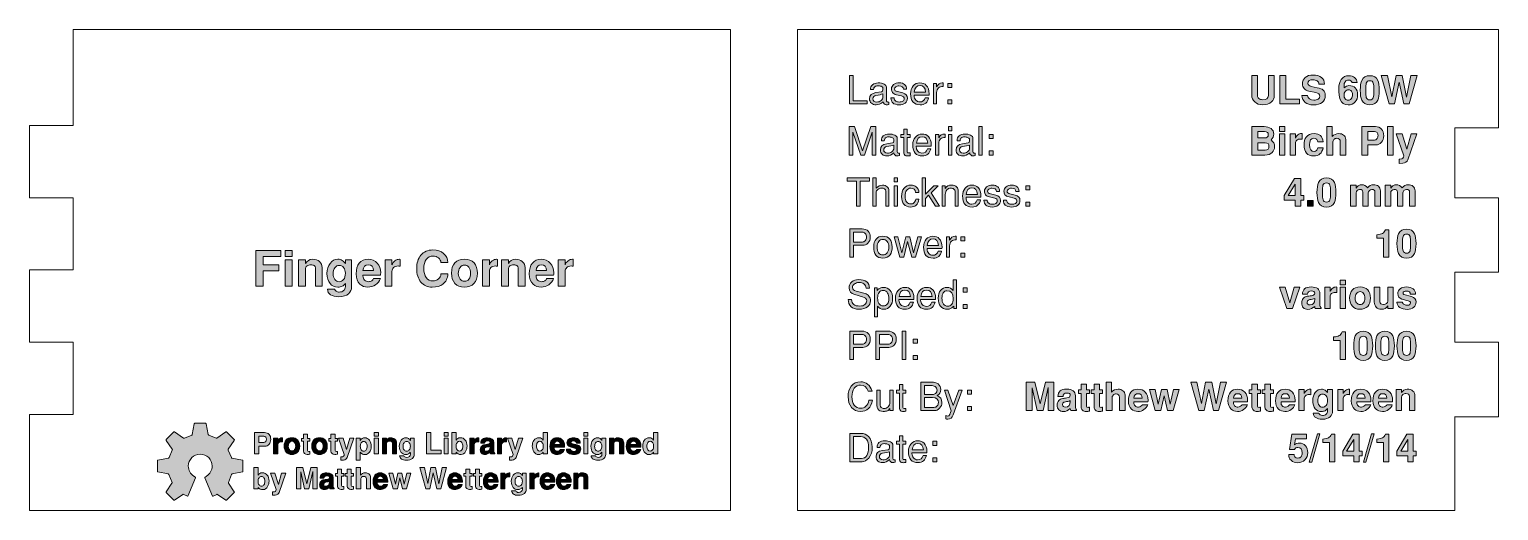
# Model space of a CAD drawing. Header units: inches. Extents: x 0.66 to 6.95, y -3.12 to -1.06.
import ezdxf

# ---------------------------------------------------------------- set-up
doc = ezdxf.new("R2010")
doc.units = ezdxf.units.IN
doc.header["$MEASUREMENT"] = 0
doc.layers.add('Layer 1', color=7, linetype='Continuous')

# ---------------------------------------------------------------- blocks, each defined once
blk = doc.blocks.new('block 3')
at = {"layer": 'Layer 1', "color": 7, "lineweight": 5, "true_color": 0xffffff}
for points in [[(0.8525, -1.0638), (0.9099, -1.0638), (3.5904, -1.0638), (3.665, -1.0638)], [(0.8525, -1.4757), (0.8525, -1.0638)], [(3.665, -1.0637), (3.665, -3.1237)], [(0.8525, -1.4757), (0.665, -1.4757), (0.665, -1.7847)], [(0.665, -1.7847), (0.8525, -1.7847)], [(0.8525, -1.7847), (0.8525, -1.8877), (0.8525, -1.9907), (0.8525, -2.0937)], [(0.8525, -2.0937), (0.665, -2.0937), (0.665, -2.4027), (0.8525, -2.4027)], [(0.8525, -2.4027), (0.8525, -2.5057), (0.8525, -2.6087), (0.8525, -2.7117)], [(0.8525, -2.7117), (0.665, -2.7117), (0.665, -3.1236)], [(3.665, -3.1237), (3.6037, -3.1237), (0.665, -3.1237)]]:
    blk.add_lwpolyline(points, dxfattribs=at)
blk = doc.blocks.new('block 4')
at = {"layer": 'Layer 1', "true_color": 0xed1f24}
h = blk.add_hatch(color=240, dxfattribs=at)
h.dxf.hatch_style = 2
h.paths.add_polyline_path([(1.7408, -2.0366), (1.6654, -2.0366), (1.6654, -2.0712), (1.7319, -2.0712), (1.7319, -2.0973), (1.6654, -2.0973), (1.6654, -2.1625), (1.6341, -2.1625), (1.6341, -2.0106), (1.7408, -2.0106)])
h = blk.add_hatch(color=240, dxfattribs=at)
h.dxf.hatch_style = 2
h.paths.add_polyline_path([(1.7894, -2.0366), (1.7602, -2.0366), (1.7602, -2.0106), (1.7894, -2.0106)])
h.paths.add_polyline_path([(1.7894, -2.1625), (1.7602, -2.1625), (1.7602, -2.0496), (1.7894, -2.0496)])
h = blk.add_hatch(color=240, dxfattribs=at)
h.dxf.hatch_style = 2
edge = h.paths.add_edge_path()
edge.add_spline(control_points=[(2.4562, -2.1106), (2.4543, -2.1296), (2.4471, -2.144), (2.4346, -2.1537), (2.423, -2.1626), (2.4079, -2.1671), (2.3891, -2.1671), (2.3686, -2.1671), (2.3523, -2.1598), (2.3404, -2.1454), (2.3285, -2.1309), (2.3225, -2.1114), (2.3225, -2.0866), (2.3225, -2.0637), (2.3284, -2.0451), (2.3402, -2.0308), (2.3527, -2.0157), (2.37, -2.0081), (2.3921, -2.0081), (2.4105, -2.0081), (2.4257, -2.0131), (2.4377, -2.023), (2.4496, -2.0329), (2.4558, -2.0459), (2.4562, -2.0621), (2.4562, -2.0621), (2.4264, -2.0621), (2.4264, -2.0621), (2.4256, -2.054), (2.422, -2.0473), (2.4157, -2.0421), (2.4094, -2.0368), (2.4018, -2.0341), (2.3929, -2.0341), (2.3805, -2.0341), (2.3708, -2.0389), (2.3636, -2.0485), (2.3565, -2.0581), (2.3529, -2.0711), (2.3529, -2.0875), (2.3529, -2.1037), (2.3564, -2.1166), (2.3635, -2.1261), (2.3706, -2.1356), (2.38, -2.1404), (2.3919, -2.1404), (2.4012, -2.1404), (2.4091, -2.1377), (2.4156, -2.1322), (2.4221, -2.1267), (2.4256, -2.1195), (2.426, -2.1106), (2.426, -2.1106), (2.4562, -2.1106), (2.4562, -2.1106)], knot_values=[0, 0, 0, 0, 1, 1, 1, 2, 2, 2, 3, 3, 3, 4, 4, 4, 5, 5, 5, 6, 6, 6, 7, 7, 7, 8, 8, 8, 9, 9, 9, 10, 10, 10, 11, 11, 11, 12, 12, 12, 13, 13, 13, 14, 14, 14, 15, 15, 15, 16, 16, 16, 17, 17, 17, 18, 18, 18, 18], degree=3, periodic=1)
h = blk.add_hatch(color=240, dxfattribs=at)
h.dxf.hatch_style = 2
edge = h.paths.add_edge_path()
edge.add_spline(control_points=[(1.9179, -2.1625), (1.9179, -2.1625), (1.8887, -2.1625), (1.8887, -2.1625), (1.8887, -2.1625), (1.8887, -2.085), (1.8887, -2.085), (1.8887, -2.0808), (1.887, -2.0775), (1.8835, -2.0751), (1.8801, -2.0727), (1.8753, -2.0714), (1.8694, -2.0714), (1.8628, -2.0714), (1.8574, -2.0732), (1.853, -2.0766), (1.8486, -2.0801), (1.8464, -2.0845), (1.8464, -2.0898), (1.8464, -2.0898), (1.8464, -2.1625), (1.8464, -2.1625), (1.8464, -2.1625), (1.8173, -2.1625), (1.8173, -2.1625), (1.8173, -2.1625), (1.8173, -2.0496), (1.8173, -2.0496), (1.8173, -2.0496), (1.8464, -2.0496), (1.8464, -2.0496), (1.8464, -2.0496), (1.8464, -2.0664), (1.8464, -2.0664), (1.853, -2.0539), (1.8628, -2.0477), (1.876, -2.0477), (1.8887, -2.0477), (1.8988, -2.051), (1.9064, -2.0575), (1.9141, -2.064), (1.9179, -2.0726), (1.9179, -2.0833), (1.9179, -2.0833), (1.9179, -2.1625), (1.9179, -2.1625)], knot_values=[0, 0, 0, 0, 1, 1, 1, 2, 2, 2, 3, 3, 3, 4, 4, 4, 5, 5, 5, 6, 6, 6, 7, 7, 7, 8, 8, 8, 9, 9, 9, 10, 10, 10, 11, 11, 11, 12, 12, 12, 13, 13, 13, 14, 14, 14, 15, 15, 15, 15], degree=3, periodic=1)
h = blk.add_hatch(color=240, dxfattribs=at)
h.dxf.hatch_style = 2
edge = h.paths.add_edge_path()
edge.add_spline(control_points=[(2.0441, -2.1666), (2.0441, -2.1779), (2.0399, -2.1873), (2.0314, -2.195), (2.0216, -2.2039), (2.0075, -2.2083), (1.9891, -2.2083), (1.9743, -2.2083), (1.9626, -2.2054), (1.954, -2.1997), (1.9455, -2.1939), (1.9409, -2.1859), (1.9402, -2.1756), (1.9402, -2.1756), (1.9708, -2.1756), (1.9708, -2.1756), (1.9715, -2.1789), (1.9737, -2.1819), (1.9775, -2.1845), (1.9812, -2.187), (1.9857, -2.1883), (1.9909, -2.1883), (1.9987, -2.1883), (2.0051, -2.1861), (2.0099, -2.1817), (2.0148, -2.1774), (2.0173, -2.1716), (2.0173, -2.1643), (2.0173, -2.1569), (2.0172, -2.1525), (2.0171, -2.1512), (2.0125, -2.1569), (2.0081, -2.1609), (2.0039, -2.1631), (1.9988, -2.1659), (1.9925, -2.1673), (1.9848, -2.1673), (1.9708, -2.1673), (1.9597, -2.1622), (1.9515, -2.1521), (1.9429, -2.1415), (1.9385, -2.127), (1.9385, -2.1085), (1.9385, -2.0913), (1.943, -2.0769), (1.9519, -2.0652), (1.9609, -2.0535), (1.9719, -2.0477), (1.985, -2.0477), (1.9924, -2.0477), (1.9988, -2.0494), (2.0041, -2.0529), (2.008, -2.0555), (2.0124, -2.06), (2.0173, -2.0664), (2.0173, -2.0664), (2.0173, -2.0496), (2.0173, -2.0496), (2.0173, -2.0496), (2.0441, -2.0496), (2.0441, -2.0496), (2.0441, -2.0496), (2.0441, -2.1666), (2.0441, -2.1666)], knot_values=[0, 0, 0, 0, 1, 1, 1, 2, 2, 2, 3, 3, 3, 4, 4, 4, 5, 5, 5, 6, 6, 6, 7, 7, 7, 8, 8, 8, 9, 9, 9, 10, 10, 10, 11, 11, 11, 12, 12, 12, 13, 13, 13, 14, 14, 14, 15, 15, 15, 16, 16, 16, 17, 17, 17, 18, 18, 18, 19, 19, 19, 20, 20, 20, 21, 21, 21, 21], degree=3, periodic=1)
edge = h.paths.add_edge_path()
edge.add_spline(control_points=[(2.0173, -2.1077), (2.0173, -2.098), (2.0148, -2.0899), (2.0098, -2.0835), (2.0048, -2.0771), (1.9985, -2.0739), (1.9908, -2.0739), (1.983, -2.0739), (1.9768, -2.0773), (1.9721, -2.084), (1.9673, -2.0908), (1.965, -2.0994), (1.965, -2.11), (1.965, -2.1196), (1.9674, -2.1276), (1.9724, -2.134), (1.9773, -2.1405), (1.9833, -2.1437), (1.9904, -2.1437), (1.9982, -2.1437), (2.0045, -2.1407), (2.0094, -2.1348), (2.0146, -2.1282), (2.0173, -2.1192), (2.0173, -2.1077)], knot_values=[0, 0, 0, 0, 1, 1, 1, 2, 2, 2, 3, 3, 3, 4, 4, 4, 5, 5, 5, 6, 6, 6, 7, 7, 7, 8, 8, 8, 8], degree=3, periodic=1)
h = blk.add_hatch(color=240, dxfattribs=at)
h.dxf.hatch_style = 2
edge = h.paths.add_edge_path()
edge.add_spline(control_points=[(2.1683, -2.1062), (2.1683, -2.1096), (2.1681, -2.1125), (2.1677, -2.1152), (2.1677, -2.1152), (2.0929, -2.1152), (2.0929, -2.1152), (2.0926, -2.116), (2.0925, -2.1173), (2.0925, -2.1191), (2.0925, -2.1265), (2.0947, -2.1324), (2.0993, -2.137), (2.1038, -2.1415), (2.1097, -2.1437), (2.117, -2.1437), (2.1219, -2.1437), (2.1263, -2.1423), (2.1305, -2.1396), (2.1342, -2.1369), (2.1365, -2.1339), (2.1375, -2.1306), (2.1375, -2.1306), (2.1671, -2.1306), (2.1671, -2.1306), (2.1632, -2.1416), (2.1563, -2.1504), (2.1465, -2.1571), (2.1367, -2.1637), (2.1258, -2.1671), (2.1137, -2.1671), (2.1003, -2.1671), (2.0889, -2.1628), (2.0798, -2.1544), (2.0688, -2.1442), (2.0633, -2.1297), (2.0633, -2.1108), (2.0633, -2.0905), (2.0677, -2.0749), (2.0765, -2.064), (2.0854, -2.0531), (2.098, -2.0477), (2.1146, -2.0477), (2.1307, -2.0477), (2.1437, -2.0531), (2.1535, -2.0638), (2.1634, -2.0746), (2.1683, -2.0887), (2.1683, -2.1062)], knot_values=[0, 0, 0, 0, 1, 1, 1, 2, 2, 2, 3, 3, 3, 4, 4, 4, 5, 5, 5, 6, 6, 6, 7, 7, 7, 8, 8, 8, 9, 9, 9, 10, 10, 10, 11, 11, 11, 12, 12, 12, 13, 13, 13, 14, 14, 14, 15, 15, 15, 16, 16, 16, 16], degree=3, periodic=1)
edge = h.paths.add_edge_path()
edge.add_spline(control_points=[(2.1375, -2.0956), (2.1366, -2.0799), (2.1293, -2.0721), (2.1156, -2.0721), (2.1017, -2.0721), (2.094, -2.0799), (2.0925, -2.0956), (2.0925, -2.0956), (2.1375, -2.0956), (2.1375, -2.0956)], knot_values=[0, 0, 0, 0, 1, 1, 1, 2, 2, 2, 3, 3, 3, 3], degree=3, periodic=1)
h = blk.add_hatch(color=240, dxfattribs=at)
h.dxf.hatch_style = 2
edge = h.paths.add_edge_path()
edge.add_spline(control_points=[(2.2514, -2.0773), (2.2476, -2.0769), (2.2447, -2.0766), (2.2429, -2.0766), (2.2347, -2.0766), (2.2283, -2.0788), (2.2236, -2.0832), (2.219, -2.0876), (2.2166, -2.0931), (2.2166, -2.0998), (2.2166, -2.0998), (2.2166, -2.1625), (2.2166, -2.1625), (2.2166, -2.1625), (2.1875, -2.1625), (2.1875, -2.1625), (2.1875, -2.1625), (2.1875, -2.0496), (2.1875, -2.0496), (2.1875, -2.0496), (2.2166, -2.0496), (2.2166, -2.0496), (2.2166, -2.0496), (2.2166, -2.0714), (2.2166, -2.0714), (2.2187, -2.0648), (2.2229, -2.0591), (2.2291, -2.0546), (2.2354, -2.05), (2.2417, -2.0477), (2.2479, -2.0477), (2.2486, -2.0477), (2.2498, -2.0478), (2.2514, -2.0481), (2.2514, -2.0481), (2.2514, -2.0773), (2.2514, -2.0773)], knot_values=[0, 0, 0, 0, 1, 1, 1, 2, 2, 2, 3, 3, 3, 4, 4, 4, 5, 5, 5, 6, 6, 6, 7, 7, 7, 8, 8, 8, 9, 9, 9, 10, 10, 10, 11, 11, 11, 12, 12, 12, 12], degree=3, periodic=1)
h = blk.add_hatch(color=240, dxfattribs=at)
h.dxf.hatch_style = 2
edge = h.paths.add_edge_path()
edge.add_spline(control_points=[(2.5825, -2.1075), (2.5825, -2.1265), (2.5775, -2.1412), (2.5676, -2.1516), (2.5576, -2.1621), (2.5437, -2.1673), (2.5256, -2.1673), (2.5088, -2.1673), (2.4955, -2.1619), (2.4858, -2.151), (2.4761, -2.1402), (2.4712, -2.1254), (2.4712, -2.1066), (2.4712, -2.0882), (2.4761, -2.0737), (2.4858, -2.0633), (2.4955, -2.0529), (2.5092, -2.0477), (2.5268, -2.0477), (2.5444, -2.0477), (2.558, -2.053), (2.5678, -2.0635), (2.5776, -2.0741), (2.5825, -2.0887), (2.5825, -2.1075)], knot_values=[0, 0, 0, 0, 1, 1, 1, 2, 2, 2, 3, 3, 3, 4, 4, 4, 5, 5, 5, 6, 6, 6, 7, 7, 7, 8, 8, 8, 8], degree=3, periodic=1)
edge = h.paths.add_edge_path()
edge.add_spline(control_points=[(2.5533, -2.1076), (2.5533, -2.0972), (2.5508, -2.0887), (2.5458, -2.0822), (2.5408, -2.0757), (2.5345, -2.0725), (2.5268, -2.0725), (2.5192, -2.0725), (2.5129, -2.0759), (2.508, -2.0829), (2.5031, -2.0898), (2.5006, -2.0986), (2.5006, -2.1094), (2.5006, -2.1184), (2.5032, -2.1261), (2.5084, -2.1325), (2.5136, -2.1389), (2.5199, -2.1421), (2.5273, -2.1421), (2.5349, -2.1421), (2.5412, -2.1388), (2.546, -2.1324), (2.5509, -2.126), (2.5533, -2.1177), (2.5533, -2.1076)], knot_values=[0, 0, 0, 0, 1, 1, 1, 2, 2, 2, 3, 3, 3, 4, 4, 4, 5, 5, 5, 6, 6, 6, 7, 7, 7, 8, 8, 8, 8], degree=3, periodic=1)
h = blk.add_hatch(color=240, dxfattribs=at)
h.dxf.hatch_style = 2
edge = h.paths.add_edge_path()
edge.add_spline(control_points=[(2.6681, -2.0773), (2.6642, -2.0769), (2.6614, -2.0766), (2.6596, -2.0766), (2.6514, -2.0766), (2.6449, -2.0788), (2.6403, -2.0832), (2.6356, -2.0876), (2.6333, -2.0931), (2.6333, -2.0998), (2.6333, -2.0998), (2.6333, -2.1625), (2.6333, -2.1625), (2.6333, -2.1625), (2.6041, -2.1625), (2.6041, -2.1625), (2.6041, -2.1625), (2.6041, -2.0496), (2.6041, -2.0496), (2.6041, -2.0496), (2.6333, -2.0496), (2.6333, -2.0496), (2.6333, -2.0496), (2.6333, -2.0714), (2.6333, -2.0714), (2.6354, -2.0648), (2.6396, -2.0591), (2.6458, -2.0546), (2.6521, -2.05), (2.6583, -2.0477), (2.6646, -2.0477), (2.6652, -2.0477), (2.6664, -2.0478), (2.6681, -2.0481), (2.6681, -2.0481), (2.6681, -2.0773), (2.6681, -2.0773)], knot_values=[0, 0, 0, 0, 1, 1, 1, 2, 2, 2, 3, 3, 3, 4, 4, 4, 5, 5, 5, 6, 6, 6, 7, 7, 7, 8, 8, 8, 9, 9, 9, 10, 10, 10, 11, 11, 11, 12, 12, 12, 12], degree=3, periodic=1)
h = blk.add_hatch(color=240, dxfattribs=at)
h.dxf.hatch_style = 2
edge = h.paths.add_edge_path()
edge.add_spline(control_points=[(2.786, -2.1625), (2.786, -2.1625), (2.7568, -2.1625), (2.7568, -2.1625), (2.7568, -2.1625), (2.7568, -2.085), (2.7568, -2.085), (2.7568, -2.0808), (2.7551, -2.0775), (2.7516, -2.0751), (2.7482, -2.0727), (2.7434, -2.0714), (2.7375, -2.0714), (2.7309, -2.0714), (2.7255, -2.0732), (2.7211, -2.0766), (2.7167, -2.0801), (2.7146, -2.0845), (2.7146, -2.0898), (2.7146, -2.0898), (2.7146, -2.1625), (2.7146, -2.1625), (2.7146, -2.1625), (2.6854, -2.1625), (2.6854, -2.1625), (2.6854, -2.1625), (2.6854, -2.0496), (2.6854, -2.0496), (2.6854, -2.0496), (2.7146, -2.0496), (2.7146, -2.0496), (2.7146, -2.0496), (2.7146, -2.0664), (2.7146, -2.0664), (2.7211, -2.0539), (2.7309, -2.0477), (2.7441, -2.0477), (2.7568, -2.0477), (2.7669, -2.051), (2.7745, -2.0575), (2.7822, -2.064), (2.786, -2.0726), (2.786, -2.0833), (2.786, -2.0833), (2.786, -2.1625), (2.786, -2.1625)], knot_values=[0, 0, 0, 0, 1, 1, 1, 2, 2, 2, 3, 3, 3, 4, 4, 4, 5, 5, 5, 6, 6, 6, 7, 7, 7, 8, 8, 8, 9, 9, 9, 10, 10, 10, 11, 11, 11, 12, 12, 12, 13, 13, 13, 14, 14, 14, 15, 15, 15, 15], degree=3, periodic=1)
h = blk.add_hatch(color=240, dxfattribs=at)
h.dxf.hatch_style = 2
edge = h.paths.add_edge_path()
edge.add_spline(control_points=[(2.9091, -2.1062), (2.9091, -2.1096), (2.9089, -2.1125), (2.9085, -2.1152), (2.9085, -2.1152), (2.8337, -2.1152), (2.8337, -2.1152), (2.8334, -2.116), (2.8333, -2.1173), (2.8333, -2.1191), (2.8333, -2.1265), (2.8356, -2.1324), (2.8401, -2.137), (2.8447, -2.1415), (2.8506, -2.1437), (2.8579, -2.1437), (2.8627, -2.1437), (2.8672, -2.1423), (2.8713, -2.1396), (2.875, -2.1369), (2.8773, -2.1339), (2.8783, -2.1306), (2.8783, -2.1306), (2.9079, -2.1306), (2.9079, -2.1306), (2.904, -2.1416), (2.8972, -2.1504), (2.8874, -2.1571), (2.8776, -2.1637), (2.8666, -2.1671), (2.8546, -2.1671), (2.8411, -2.1671), (2.8298, -2.1628), (2.8206, -2.1544), (2.8096, -2.1442), (2.8041, -2.1297), (2.8041, -2.1108), (2.8041, -2.0905), (2.8085, -2.0749), (2.8174, -2.064), (2.8262, -2.0531), (2.8389, -2.0477), (2.8554, -2.0477), (2.8715, -2.0477), (2.8845, -2.0531), (2.8943, -2.0638), (2.9042, -2.0746), (2.9091, -2.0887), (2.9091, -2.1062)], knot_values=[0, 0, 0, 0, 1, 1, 1, 2, 2, 2, 3, 3, 3, 4, 4, 4, 5, 5, 5, 6, 6, 6, 7, 7, 7, 8, 8, 8, 9, 9, 9, 10, 10, 10, 11, 11, 11, 12, 12, 12, 13, 13, 13, 14, 14, 14, 15, 15, 15, 16, 16, 16, 16], degree=3, periodic=1)
edge = h.paths.add_edge_path()
edge.add_spline(control_points=[(2.8783, -2.0956), (2.8775, -2.0799), (2.8702, -2.0721), (2.8564, -2.0721), (2.8426, -2.0721), (2.8348, -2.0799), (2.8333, -2.0956), (2.8333, -2.0956), (2.8783, -2.0956), (2.8783, -2.0956)], knot_values=[0, 0, 0, 0, 1, 1, 1, 2, 2, 2, 3, 3, 3, 3], degree=3, periodic=1)
h = blk.add_hatch(color=240, dxfattribs=at)
h.dxf.hatch_style = 2
edge = h.paths.add_edge_path()
edge.add_spline(control_points=[(2.9923, -2.0773), (2.9884, -2.0769), (2.9855, -2.0766), (2.9837, -2.0766), (2.9755, -2.0766), (2.9691, -2.0788), (2.9644, -2.0832), (2.9598, -2.0876), (2.9575, -2.0931), (2.9575, -2.0998), (2.9575, -2.0998), (2.9575, -2.1625), (2.9575, -2.1625), (2.9575, -2.1625), (2.9283, -2.1625), (2.9283, -2.1625), (2.9283, -2.1625), (2.9283, -2.0496), (2.9283, -2.0496), (2.9283, -2.0496), (2.9575, -2.0496), (2.9575, -2.0496), (2.9575, -2.0496), (2.9575, -2.0714), (2.9575, -2.0714), (2.9595, -2.0648), (2.9637, -2.0591), (2.97, -2.0546), (2.9762, -2.05), (2.9825, -2.0477), (2.9887, -2.0477), (2.9894, -2.0477), (2.9906, -2.0478), (2.9923, -2.0481), (2.9923, -2.0481), (2.9923, -2.0773), (2.9923, -2.0773)], knot_values=[0, 0, 0, 0, 1, 1, 1, 2, 2, 2, 3, 3, 3, 4, 4, 4, 5, 5, 5, 6, 6, 6, 7, 7, 7, 8, 8, 8, 9, 9, 9, 10, 10, 10, 11, 11, 11, 12, 12, 12, 12], degree=3, periodic=1)
at = {"layer": 'Layer 1', "lineweight": 0}
for points in [[(1.7408, -2.0366), (1.6654, -2.0366), (1.6654, -2.0712), (1.7319, -2.0712), (1.7319, -2.0973), (1.6654, -2.0973), (1.6654, -2.1625), (1.6341, -2.1625), (1.6341, -2.0106), (1.7408, -2.0106), (1.7408, -2.0366)], [(1.7894, -2.0366), (1.7602, -2.0366), (1.7602, -2.0106), (1.7894, -2.0106), (1.7894, -2.0366)], [(1.7894, -2.1625), (1.7602, -2.1625), (1.7602, -2.0496), (1.7894, -2.0496), (1.7894, -2.1625)]]:
    blk.add_lwpolyline(points, dxfattribs=at)
for points, knots in [([(2.4562, -2.1106), (2.4543, -2.1296), (2.4471, -2.144), (2.4346, -2.1537), (2.423, -2.1626), (2.4079, -2.1671), (2.3891, -2.1671), (2.3686, -2.1671), (2.3523, -2.1598), (2.3404, -2.1454), (2.3285, -2.1309), (2.3225, -2.1114), (2.3225, -2.0866), (2.3225, -2.0637), (2.3284, -2.0451), (2.3402, -2.0308), (2.3527, -2.0157), (2.37, -2.0081), (2.3921, -2.0081), (2.4105, -2.0081), (2.4257, -2.0131), (2.4377, -2.023), (2.4496, -2.0329), (2.4558, -2.0459), (2.4562, -2.0621), (2.4562, -2.0621), (2.4264, -2.0621), (2.4264, -2.0621), (2.4256, -2.054), (2.422, -2.0473), (2.4157, -2.0421), (2.4094, -2.0368), (2.4018, -2.0341), (2.3929, -2.0341), (2.3805, -2.0341), (2.3708, -2.0389), (2.3636, -2.0485), (2.3565, -2.0581), (2.3529, -2.0711), (2.3529, -2.0875), (2.3529, -2.1037), (2.3564, -2.1166), (2.3635, -2.1261), (2.3706, -2.1356), (2.38, -2.1404), (2.3919, -2.1404), (2.4012, -2.1404), (2.4091, -2.1377), (2.4156, -2.1322), (2.4221, -2.1267), (2.4256, -2.1195), (2.426, -2.1106), (2.426, -2.1106), (2.4562, -2.1106), (2.4562, -2.1106)], [0, 0, 0, 0, 1, 1, 1, 2, 2, 2, 3, 3, 3, 4, 4, 4, 5, 5, 5, 6, 6, 6, 7, 7, 7, 8, 8, 8, 9, 9, 9, 10, 10, 10, 11, 11, 11, 12, 12, 12, 13, 13, 13, 14, 14, 14, 15, 15, 15, 16, 16, 16, 17, 17, 17, 18, 18, 18, 18]), ([(1.9179, -2.1625), (1.9179, -2.1625), (1.8887, -2.1625), (1.8887, -2.1625), (1.8887, -2.1625), (1.8887, -2.085), (1.8887, -2.085), (1.8887, -2.0808), (1.887, -2.0775), (1.8835, -2.0751), (1.8801, -2.0727), (1.8753, -2.0714), (1.8694, -2.0714), (1.8628, -2.0714), (1.8574, -2.0732), (1.853, -2.0766), (1.8486, -2.0801), (1.8464, -2.0845), (1.8464, -2.0898), (1.8464, -2.0898), (1.8464, -2.1625), (1.8464, -2.1625), (1.8464, -2.1625), (1.8173, -2.1625), (1.8173, -2.1625), (1.8173, -2.1625), (1.8173, -2.0496), (1.8173, -2.0496), (1.8173, -2.0496), (1.8464, -2.0496), (1.8464, -2.0496), (1.8464, -2.0496), (1.8464, -2.0664), (1.8464, -2.0664), (1.853, -2.0539), (1.8628, -2.0477), (1.876, -2.0477), (1.8887, -2.0477), (1.8988, -2.051), (1.9064, -2.0575), (1.9141, -2.064), (1.9179, -2.0726), (1.9179, -2.0833), (1.9179, -2.0833), (1.9179, -2.1625), (1.9179, -2.1625)], [0, 0, 0, 0, 1, 1, 1, 2, 2, 2, 3, 3, 3, 4, 4, 4, 5, 5, 5, 6, 6, 6, 7, 7, 7, 8, 8, 8, 9, 9, 9, 10, 10, 10, 11, 11, 11, 12, 12, 12, 13, 13, 13, 14, 14, 14, 15, 15, 15, 15]), ([(2.0441, -2.1666), (2.0441, -2.1779), (2.0399, -2.1873), (2.0314, -2.195), (2.0216, -2.2039), (2.0075, -2.2083), (1.9891, -2.2083), (1.9743, -2.2083), (1.9626, -2.2054), (1.954, -2.1997), (1.9455, -2.1939), (1.9409, -2.1859), (1.9402, -2.1756), (1.9402, -2.1756), (1.9708, -2.1756), (1.9708, -2.1756), (1.9715, -2.1789), (1.9737, -2.1819), (1.9775, -2.1845), (1.9812, -2.187), (1.9857, -2.1883), (1.9909, -2.1883), (1.9987, -2.1883), (2.0051, -2.1861), (2.0099, -2.1817), (2.0148, -2.1774), (2.0173, -2.1716), (2.0173, -2.1643), (2.0173, -2.1569), (2.0172, -2.1525), (2.0171, -2.1512), (2.0125, -2.1569), (2.0081, -2.1609), (2.0039, -2.1631), (1.9988, -2.1659), (1.9925, -2.1673), (1.9848, -2.1673), (1.9708, -2.1673), (1.9597, -2.1622), (1.9515, -2.1521), (1.9429, -2.1415), (1.9385, -2.127), (1.9385, -2.1085), (1.9385, -2.0913), (1.943, -2.0769), (1.9519, -2.0652), (1.9609, -2.0535), (1.9719, -2.0477), (1.985, -2.0477), (1.9924, -2.0477), (1.9988, -2.0494), (2.0041, -2.0529), (2.008, -2.0555), (2.0124, -2.06), (2.0173, -2.0664), (2.0173, -2.0664), (2.0173, -2.0496), (2.0173, -2.0496), (2.0173, -2.0496), (2.0441, -2.0496), (2.0441, -2.0496), (2.0441, -2.0496), (2.0441, -2.1666), (2.0441, -2.1666)], [0, 0, 0, 0, 1, 1, 1, 2, 2, 2, 3, 3, 3, 4, 4, 4, 5, 5, 5, 6, 6, 6, 7, 7, 7, 8, 8, 8, 9, 9, 9, 10, 10, 10, 11, 11, 11, 12, 12, 12, 13, 13, 13, 14, 14, 14, 15, 15, 15, 16, 16, 16, 17, 17, 17, 18, 18, 18, 19, 19, 19, 20, 20, 20, 21, 21, 21, 21]), ([(2.0173, -2.1077), (2.0173, -2.098), (2.0148, -2.0899), (2.0098, -2.0835), (2.0048, -2.0771), (1.9985, -2.0739), (1.9908, -2.0739), (1.983, -2.0739), (1.9768, -2.0773), (1.9721, -2.084), (1.9673, -2.0908), (1.965, -2.0994), (1.965, -2.11), (1.965, -2.1196), (1.9674, -2.1276), (1.9724, -2.134), (1.9773, -2.1405), (1.9833, -2.1437), (1.9904, -2.1437), (1.9982, -2.1437), (2.0045, -2.1407), (2.0094, -2.1348), (2.0146, -2.1282), (2.0173, -2.1192), (2.0173, -2.1077)], [0, 0, 0, 0, 1, 1, 1, 2, 2, 2, 3, 3, 3, 4, 4, 4, 5, 5, 5, 6, 6, 6, 7, 7, 7, 8, 8, 8, 8]), ([(2.1683, -2.1062), (2.1683, -2.1096), (2.1681, -2.1125), (2.1677, -2.1152), (2.1677, -2.1152), (2.0929, -2.1152), (2.0929, -2.1152), (2.0926, -2.116), (2.0925, -2.1173), (2.0925, -2.1191), (2.0925, -2.1265), (2.0947, -2.1324), (2.0993, -2.137), (2.1038, -2.1415), (2.1097, -2.1437), (2.117, -2.1437), (2.1219, -2.1437), (2.1263, -2.1423), (2.1305, -2.1396), (2.1342, -2.1369), (2.1365, -2.1339), (2.1375, -2.1306), (2.1375, -2.1306), (2.1671, -2.1306), (2.1671, -2.1306), (2.1632, -2.1416), (2.1563, -2.1504), (2.1465, -2.1571), (2.1367, -2.1637), (2.1258, -2.1671), (2.1137, -2.1671), (2.1003, -2.1671), (2.0889, -2.1628), (2.0798, -2.1544), (2.0688, -2.1442), (2.0633, -2.1297), (2.0633, -2.1108), (2.0633, -2.0905), (2.0677, -2.0749), (2.0765, -2.064), (2.0854, -2.0531), (2.098, -2.0477), (2.1146, -2.0477), (2.1307, -2.0477), (2.1437, -2.0531), (2.1535, -2.0638), (2.1634, -2.0746), (2.1683, -2.0887), (2.1683, -2.1062)], [0, 0, 0, 0, 1, 1, 1, 2, 2, 2, 3, 3, 3, 4, 4, 4, 5, 5, 5, 6, 6, 6, 7, 7, 7, 8, 8, 8, 9, 9, 9, 10, 10, 10, 11, 11, 11, 12, 12, 12, 13, 13, 13, 14, 14, 14, 15, 15, 15, 16, 16, 16, 16]), ([(2.1375, -2.0956), (2.1366, -2.0799), (2.1293, -2.0721), (2.1156, -2.0721), (2.1017, -2.0721), (2.094, -2.0799), (2.0925, -2.0956), (2.0925, -2.0956), (2.1375, -2.0956), (2.1375, -2.0956)], [0, 0, 0, 0, 1, 1, 1, 2, 2, 2, 3, 3, 3, 3]), ([(2.2514, -2.0773), (2.2476, -2.0769), (2.2447, -2.0766), (2.2429, -2.0766), (2.2347, -2.0766), (2.2283, -2.0788), (2.2236, -2.0832), (2.219, -2.0876), (2.2166, -2.0931), (2.2166, -2.0998), (2.2166, -2.0998), (2.2166, -2.1625), (2.2166, -2.1625), (2.2166, -2.1625), (2.1875, -2.1625), (2.1875, -2.1625), (2.1875, -2.1625), (2.1875, -2.0496), (2.1875, -2.0496), (2.1875, -2.0496), (2.2166, -2.0496), (2.2166, -2.0496), (2.2166, -2.0496), (2.2166, -2.0714), (2.2166, -2.0714), (2.2187, -2.0648), (2.2229, -2.0591), (2.2291, -2.0546), (2.2354, -2.05), (2.2417, -2.0477), (2.2479, -2.0477), (2.2486, -2.0477), (2.2498, -2.0478), (2.2514, -2.0481), (2.2514, -2.0481), (2.2514, -2.0773), (2.2514, -2.0773)], [0, 0, 0, 0, 1, 1, 1, 2, 2, 2, 3, 3, 3, 4, 4, 4, 5, 5, 5, 6, 6, 6, 7, 7, 7, 8, 8, 8, 9, 9, 9, 10, 10, 10, 11, 11, 11, 12, 12, 12, 12]), ([(2.5825, -2.1075), (2.5825, -2.1265), (2.5775, -2.1412), (2.5676, -2.1516), (2.5576, -2.1621), (2.5437, -2.1673), (2.5256, -2.1673), (2.5088, -2.1673), (2.4955, -2.1619), (2.4858, -2.151), (2.4761, -2.1402), (2.4712, -2.1254), (2.4712, -2.1066), (2.4712, -2.0882), (2.4761, -2.0737), (2.4858, -2.0633), (2.4955, -2.0529), (2.5092, -2.0477), (2.5268, -2.0477), (2.5444, -2.0477), (2.558, -2.053), (2.5678, -2.0635), (2.5776, -2.0741), (2.5825, -2.0887), (2.5825, -2.1075)], [0, 0, 0, 0, 1, 1, 1, 2, 2, 2, 3, 3, 3, 4, 4, 4, 5, 5, 5, 6, 6, 6, 7, 7, 7, 8, 8, 8, 8]), ([(2.5533, -2.1076), (2.5533, -2.0972), (2.5508, -2.0887), (2.5458, -2.0822), (2.5408, -2.0757), (2.5345, -2.0725), (2.5268, -2.0725), (2.5192, -2.0725), (2.5129, -2.0759), (2.508, -2.0829), (2.5031, -2.0898), (2.5006, -2.0986), (2.5006, -2.1094), (2.5006, -2.1184), (2.5032, -2.1261), (2.5084, -2.1325), (2.5136, -2.1389), (2.5199, -2.1421), (2.5273, -2.1421), (2.5349, -2.1421), (2.5412, -2.1388), (2.546, -2.1324), (2.5509, -2.126), (2.5533, -2.1177), (2.5533, -2.1076)], [0, 0, 0, 0, 1, 1, 1, 2, 2, 2, 3, 3, 3, 4, 4, 4, 5, 5, 5, 6, 6, 6, 7, 7, 7, 8, 8, 8, 8]), ([(2.6681, -2.0773), (2.6642, -2.0769), (2.6614, -2.0766), (2.6596, -2.0766), (2.6514, -2.0766), (2.6449, -2.0788), (2.6403, -2.0832), (2.6356, -2.0876), (2.6333, -2.0931), (2.6333, -2.0998), (2.6333, -2.0998), (2.6333, -2.1625), (2.6333, -2.1625), (2.6333, -2.1625), (2.6041, -2.1625), (2.6041, -2.1625), (2.6041, -2.1625), (2.6041, -2.0496), (2.6041, -2.0496), (2.6041, -2.0496), (2.6333, -2.0496), (2.6333, -2.0496), (2.6333, -2.0496), (2.6333, -2.0714), (2.6333, -2.0714), (2.6354, -2.0648), (2.6396, -2.0591), (2.6458, -2.0546), (2.6521, -2.05), (2.6583, -2.0477), (2.6646, -2.0477), (2.6652, -2.0477), (2.6664, -2.0478), (2.6681, -2.0481), (2.6681, -2.0481), (2.6681, -2.0773), (2.6681, -2.0773)], [0, 0, 0, 0, 1, 1, 1, 2, 2, 2, 3, 3, 3, 4, 4, 4, 5, 5, 5, 6, 6, 6, 7, 7, 7, 8, 8, 8, 9, 9, 9, 10, 10, 10, 11, 11, 11, 12, 12, 12, 12]), ([(2.786, -2.1625), (2.786, -2.1625), (2.7568, -2.1625), (2.7568, -2.1625), (2.7568, -2.1625), (2.7568, -2.085), (2.7568, -2.085), (2.7568, -2.0808), (2.7551, -2.0775), (2.7516, -2.0751), (2.7482, -2.0727), (2.7434, -2.0714), (2.7375, -2.0714), (2.7309, -2.0714), (2.7255, -2.0732), (2.7211, -2.0766), (2.7167, -2.0801), (2.7146, -2.0845), (2.7146, -2.0898), (2.7146, -2.0898), (2.7146, -2.1625), (2.7146, -2.1625), (2.7146, -2.1625), (2.6854, -2.1625), (2.6854, -2.1625), (2.6854, -2.1625), (2.6854, -2.0496), (2.6854, -2.0496), (2.6854, -2.0496), (2.7146, -2.0496), (2.7146, -2.0496), (2.7146, -2.0496), (2.7146, -2.0664), (2.7146, -2.0664), (2.7211, -2.0539), (2.7309, -2.0477), (2.7441, -2.0477), (2.7568, -2.0477), (2.7669, -2.051), (2.7745, -2.0575), (2.7822, -2.064), (2.786, -2.0726), (2.786, -2.0833), (2.786, -2.0833), (2.786, -2.1625), (2.786, -2.1625)], [0, 0, 0, 0, 1, 1, 1, 2, 2, 2, 3, 3, 3, 4, 4, 4, 5, 5, 5, 6, 6, 6, 7, 7, 7, 8, 8, 8, 9, 9, 9, 10, 10, 10, 11, 11, 11, 12, 12, 12, 13, 13, 13, 14, 14, 14, 15, 15, 15, 15]), ([(2.9091, -2.1062), (2.9091, -2.1096), (2.9089, -2.1125), (2.9085, -2.1152), (2.9085, -2.1152), (2.8337, -2.1152), (2.8337, -2.1152), (2.8334, -2.116), (2.8333, -2.1173), (2.8333, -2.1191), (2.8333, -2.1265), (2.8356, -2.1324), (2.8401, -2.137), (2.8447, -2.1415), (2.8506, -2.1437), (2.8579, -2.1437), (2.8627, -2.1437), (2.8672, -2.1423), (2.8713, -2.1396), (2.875, -2.1369), (2.8773, -2.1339), (2.8783, -2.1306), (2.8783, -2.1306), (2.9079, -2.1306), (2.9079, -2.1306), (2.904, -2.1416), (2.8972, -2.1504), (2.8874, -2.1571), (2.8776, -2.1637), (2.8666, -2.1671), (2.8546, -2.1671), (2.8411, -2.1671), (2.8298, -2.1628), (2.8206, -2.1544), (2.8096, -2.1442), (2.8041, -2.1297), (2.8041, -2.1108), (2.8041, -2.0905), (2.8085, -2.0749), (2.8174, -2.064), (2.8262, -2.0531), (2.8389, -2.0477), (2.8554, -2.0477), (2.8715, -2.0477), (2.8845, -2.0531), (2.8943, -2.0638), (2.9042, -2.0746), (2.9091, -2.0887), (2.9091, -2.1062)], [0, 0, 0, 0, 1, 1, 1, 2, 2, 2, 3, 3, 3, 4, 4, 4, 5, 5, 5, 6, 6, 6, 7, 7, 7, 8, 8, 8, 9, 9, 9, 10, 10, 10, 11, 11, 11, 12, 12, 12, 13, 13, 13, 14, 14, 14, 15, 15, 15, 16, 16, 16, 16]), ([(2.8783, -2.0956), (2.8775, -2.0799), (2.8702, -2.0721), (2.8564, -2.0721), (2.8426, -2.0721), (2.8348, -2.0799), (2.8333, -2.0956), (2.8333, -2.0956), (2.8783, -2.0956), (2.8783, -2.0956)], [0, 0, 0, 0, 1, 1, 1, 2, 2, 2, 3, 3, 3, 3]), ([(2.9923, -2.0773), (2.9884, -2.0769), (2.9855, -2.0766), (2.9837, -2.0766), (2.9755, -2.0766), (2.9691, -2.0788), (2.9644, -2.0832), (2.9598, -2.0876), (2.9575, -2.0931), (2.9575, -2.0998), (2.9575, -2.0998), (2.9575, -2.1625), (2.9575, -2.1625), (2.9575, -2.1625), (2.9283, -2.1625), (2.9283, -2.1625), (2.9283, -2.1625), (2.9283, -2.0496), (2.9283, -2.0496), (2.9283, -2.0496), (2.9575, -2.0496), (2.9575, -2.0496), (2.9575, -2.0496), (2.9575, -2.0714), (2.9575, -2.0714), (2.9595, -2.0648), (2.9637, -2.0591), (2.97, -2.0546), (2.9762, -2.05), (2.9825, -2.0477), (2.9887, -2.0477), (2.9894, -2.0477), (2.9906, -2.0478), (2.9923, -2.0481), (2.9923, -2.0481), (2.9923, -2.0773), (2.9923, -2.0773)], [0, 0, 0, 0, 1, 1, 1, 2, 2, 2, 3, 3, 3, 4, 4, 4, 5, 5, 5, 6, 6, 6, 7, 7, 7, 8, 8, 8, 9, 9, 9, 10, 10, 10, 11, 11, 11, 12, 12, 12, 12])]:
    blk.add_open_spline(points, degree=3, knots=knots, dxfattribs=at)
blk = doc.blocks.new('block 2')
at = {"layer": 'Layer 1'}
for name in ['block 3', 'block 4']:
    blk.add_blockref(name, (0, 0), dxfattribs=at)
blk = doc.blocks.new('block 6')
at = {"layer": 'Layer 1', "color": 7, "lineweight": 5, "true_color": 0xffffff}
for points in [[(6.765, -3.1236), (6.7111, -3.1236), (4.0305, -3.1236), (3.9525, -3.1236), (3.9525, -3.1083), (3.9525, -1.0637), (4.0137, -1.0637), (6.9525, -1.0637)], [(6.765, -1.4857), (6.9525, -1.4857), (6.9525, -1.0637)], [(6.765, -1.7847), (6.765, -1.685), (6.765, -1.5854), (6.765, -1.4857)], [(6.765, -2.1037), (6.9525, -2.1037), (6.9525, -1.7847), (6.765, -1.7847)], [(6.765, -2.4027), (6.765, -2.3031), (6.765, -2.2034), (6.765, -2.1037)], [(6.9525, -2.4027), (6.765, -2.4027)], [(6.9525, -2.7217), (6.9525, -2.4027)], [(6.765, -2.7192), (6.765, -2.7192)], [(6.765, -2.7217), (6.765, -3.1237)], [(6.9525, -2.7217), (6.765, -2.7217)], [(6.9525, -2.7192), (6.9525, -2.7192)]]:
    blk.add_lwpolyline(points, dxfattribs=at)
blk = doc.blocks.new('block 8')
at = {"layer": 'Layer 1', "true_color": 0xed1f24}
h = blk.add_hatch(color=240, dxfattribs=at)
h.dxf.hatch_style = 2
h.paths.add_polyline_path([(4.2876, -1.6016), (4.2716, -1.6016), (4.2716, -1.5036), (4.2384, -1.6016), (4.2224, -1.6016), (4.1892, -1.5031), (4.1892, -1.6016), (4.1732, -1.6016), (4.1732, -1.4801), (4.1954, -1.4801), (4.2304, -1.5837), (4.2654, -1.4801), (4.2876, -1.4801)])
h = blk.add_hatch(color=240, dxfattribs=at)
h.dxf.hatch_style = 2
edge = h.paths.add_edge_path()
edge.add_spline(control_points=[(4.4347, -1.6045), (4.4306, -1.6052), (4.4266, -1.6056), (4.4227, -1.6056), (4.4178, -1.6056), (4.4139, -1.6042), (4.4109, -1.6015), (4.4082, -1.599), (4.4069, -1.5962), (4.4069, -1.593), (4.4069, -1.593), (4.4069, -1.527), (4.4069, -1.527), (4.4069, -1.527), (4.3947, -1.527), (4.3947, -1.527), (4.3947, -1.527), (4.3947, -1.5141), (4.3947, -1.5141), (4.3947, -1.5141), (4.4069, -1.5141), (4.4069, -1.5141), (4.4069, -1.5141), (4.4069, -1.4905), (4.4069, -1.4905), (4.4069, -1.4905), (4.4209, -1.4905), (4.4209, -1.4905), (4.4209, -1.4905), (4.4209, -1.5141), (4.4209, -1.5141), (4.4209, -1.5141), (4.4347, -1.5141), (4.4347, -1.5141), (4.4347, -1.5141), (4.4347, -1.527), (4.4347, -1.527), (4.4347, -1.527), (4.4209, -1.527), (4.4209, -1.527), (4.4209, -1.527), (4.4209, -1.5886), (4.4209, -1.5886), (4.4209, -1.5914), (4.423, -1.5928), (4.4271, -1.5928), (4.4287, -1.5928), (4.4313, -1.5925), (4.4347, -1.592), (4.4347, -1.592), (4.4347, -1.6045), (4.4347, -1.6045)], knot_values=[0, 0, 0, 0, 1, 1, 1, 2, 2, 2, 3, 3, 3, 4, 4, 4, 5, 5, 5, 6, 6, 6, 7, 7, 7, 8, 8, 8, 9, 9, 9, 10, 10, 10, 11, 11, 11, 12, 12, 12, 13, 13, 13, 14, 14, 14, 15, 15, 15, 16, 16, 16, 17, 17, 17, 17], degree=3, periodic=1)
h = blk.add_hatch(color=240, dxfattribs=at)
h.dxf.hatch_style = 2
h.paths.add_polyline_path([(4.6119, -1.4975), (4.5979, -1.4975), (4.5979, -1.4801), (4.6119, -1.4801)])
h.paths.add_polyline_path([(4.6119, -1.6016), (4.5979, -1.6016), (4.5979, -1.5141), (4.6119, -1.5141)])
h = blk.add_hatch(color=240, dxfattribs=at)
h.dxf.hatch_style = 2
h.paths.add_polyline_path([(4.7419, -1.6016), (4.7279, -1.6016), (4.7279, -1.4801), (4.7419, -1.4801)])
h = blk.add_hatch(color=240, dxfattribs=at)
h.dxf.hatch_style = 2
edge = h.paths.add_edge_path()
edge.add_spline(control_points=[(4.3887, -1.604), (4.3853, -1.605), (4.3817, -1.6055), (4.3779, -1.6055), (4.3749, -1.6055), (4.372, -1.6041), (4.3693, -1.6014), (4.3666, -1.5987), (4.3651, -1.5958), (4.3647, -1.5928), (4.3546, -1.6013), (4.3448, -1.6055), (4.3354, -1.6055), (4.3266, -1.6055), (4.3196, -1.6032), (4.3144, -1.5986), (4.3092, -1.5941), (4.3066, -1.5878), (4.3066, -1.5798), (4.3066, -1.5646), (4.3156, -1.5558), (4.3337, -1.5534), (4.3337, -1.5534), (4.3582, -1.55), (4.3582, -1.55), (4.3621, -1.5495), (4.3641, -1.5463), (4.3641, -1.5405), (4.3641, -1.5356), (4.3639, -1.5328), (4.3636, -1.532), (4.3626, -1.5296), (4.36, -1.5278), (4.3558, -1.5263), (4.3517, -1.5249), (4.347, -1.5241), (4.3416, -1.5241), (4.3361, -1.5241), (4.3319, -1.5254), (4.3291, -1.5279), (4.3263, -1.5304), (4.3244, -1.5345), (4.3235, -1.5403), (4.3235, -1.5403), (4.3109, -1.5403), (4.3109, -1.5403), (4.3101, -1.5316), (4.3129, -1.5247), (4.3192, -1.5195), (4.3256, -1.5142), (4.3338, -1.5116), (4.3439, -1.5116), (4.3537, -1.5116), (4.362, -1.5134), (4.3687, -1.5168), (4.3755, -1.5203), (4.3789, -1.5244), (4.3789, -1.5293), (4.3789, -1.5293), (4.3789, -1.5885), (4.3789, -1.5885), (4.3789, -1.5897), (4.3795, -1.5908), (4.3806, -1.5918), (4.3818, -1.5928), (4.3831, -1.5934), (4.3846, -1.5936), (4.3857, -1.5938), (4.3871, -1.5938), (4.3887, -1.5936), (4.3887, -1.5936), (4.3887, -1.604), (4.3887, -1.604)], knot_values=[0, 0, 0, 0, 1, 1, 1, 2, 2, 2, 3, 3, 3, 4, 4, 4, 5, 5, 5, 6, 6, 6, 7, 7, 7, 8, 8, 8, 9, 9, 9, 10, 10, 10, 11, 11, 11, 12, 12, 12, 13, 13, 13, 14, 14, 14, 15, 15, 15, 16, 16, 16, 17, 17, 17, 18, 18, 18, 19, 19, 19, 20, 20, 20, 21, 21, 21, 22, 22, 22, 23, 23, 23, 24, 24, 24, 24], degree=3, periodic=1)
edge = h.paths.add_edge_path()
edge.add_spline(control_points=[(4.3641, -1.5727), (4.3641, -1.5727), (4.3639, -1.5591), (4.3639, -1.5591), (4.3572, -1.561), (4.3471, -1.563), (4.3338, -1.565), (4.3302, -1.5657), (4.3272, -1.5674), (4.3247, -1.5702), (4.3222, -1.573), (4.3209, -1.5761), (4.3209, -1.5796), (4.3209, -1.5836), (4.3224, -1.5869), (4.3254, -1.5896), (4.3283, -1.5923), (4.3321, -1.5936), (4.3367, -1.5936), (4.3442, -1.5936), (4.3506, -1.5915), (4.3561, -1.5873), (4.3615, -1.583), (4.3642, -1.5782), (4.3641, -1.5727)], knot_values=[0, 0, 0, 0, 1, 1, 1, 2, 2, 2, 3, 3, 3, 4, 4, 4, 5, 5, 5, 6, 6, 6, 7, 7, 7, 8, 8, 8, 8], degree=3, periodic=1)
h = blk.add_hatch(color=240, dxfattribs=at)
h.dxf.hatch_style = 2
edge = h.paths.add_edge_path()
edge.add_spline(control_points=[(4.5242, -1.5583), (4.5242, -1.5604), (4.5242, -1.5621), (4.5241, -1.5635), (4.5241, -1.5635), (4.4604, -1.5635), (4.4604, -1.5635), (4.4603, -1.5642), (4.4602, -1.5654), (4.4602, -1.5668), (4.4602, -1.5738), (4.4626, -1.58), (4.4675, -1.5853), (4.4723, -1.5906), (4.478, -1.5933), (4.4847, -1.5933), (4.4962, -1.5933), (4.504, -1.5872), (4.5081, -1.575), (4.5081, -1.575), (4.5224, -1.575), (4.5224, -1.575), (4.5177, -1.5952), (4.5057, -1.6053), (4.4862, -1.6053), (4.459, -1.6053), (4.4454, -1.5895), (4.4454, -1.558), (4.4454, -1.5444), (4.4491, -1.5333), (4.4566, -1.5246), (4.464, -1.516), (4.4736, -1.5116), (4.4852, -1.5116), (4.4967, -1.5116), (4.5058, -1.5152), (4.5126, -1.5223), (4.5202, -1.5304), (4.5241, -1.5424), (4.5242, -1.5583)], knot_values=[0, 0, 0, 0, 1, 1, 1, 2, 2, 2, 3, 3, 3, 4, 4, 4, 5, 5, 5, 6, 6, 6, 7, 7, 7, 8, 8, 8, 9, 9, 9, 10, 10, 10, 11, 11, 11, 12, 12, 12, 13, 13, 13, 13], degree=3, periodic=1)
edge = h.paths.add_edge_path()
edge.add_spline(control_points=[(4.5094, -1.5511), (4.5076, -1.5324), (4.4997, -1.523), (4.4858, -1.523), (4.4713, -1.523), (4.463, -1.5324), (4.4609, -1.5511), (4.4609, -1.5511), (4.5094, -1.5511), (4.5094, -1.5511)], knot_values=[0, 0, 0, 0, 1, 1, 1, 2, 2, 2, 3, 3, 3, 3], degree=3, periodic=1)
h = blk.add_hatch(color=240, dxfattribs=at)
h.dxf.hatch_style = 2
edge = h.paths.add_edge_path()
edge.add_spline(control_points=[(4.5847, -1.5265), (4.5762, -1.5265), (4.5695, -1.5286), (4.5646, -1.5328), (4.5593, -1.5375), (4.5567, -1.5441), (4.5567, -1.5526), (4.5567, -1.5526), (4.5567, -1.6016), (4.5567, -1.6016), (4.5567, -1.6016), (4.5427, -1.6016), (4.5427, -1.6016), (4.5427, -1.6016), (4.5427, -1.5141), (4.5427, -1.5141), (4.5427, -1.5141), (4.5567, -1.5141), (4.5567, -1.5141), (4.5567, -1.5141), (4.5567, -1.5281), (4.5567, -1.5281), (4.5623, -1.5171), (4.5703, -1.5116), (4.5807, -1.5116), (4.5816, -1.5116), (4.583, -1.5117), (4.5847, -1.512), (4.5847, -1.512), (4.5847, -1.5265), (4.5847, -1.5265)], knot_values=[0, 0, 0, 0, 1, 1, 1, 2, 2, 2, 3, 3, 3, 4, 4, 4, 5, 5, 5, 6, 6, 6, 7, 7, 7, 8, 8, 8, 9, 9, 9, 10, 10, 10, 10], degree=3, periodic=1)
h = blk.add_hatch(color=240, dxfattribs=at)
h.dxf.hatch_style = 2
edge = h.paths.add_edge_path()
edge.add_spline(control_points=[(4.7129, -1.604), (4.7094, -1.605), (4.7058, -1.6055), (4.7021, -1.6055), (4.6991, -1.6055), (4.6962, -1.6041), (4.6935, -1.6014), (4.6907, -1.5987), (4.6892, -1.5958), (4.6889, -1.5928), (4.6788, -1.6013), (4.669, -1.6055), (4.6596, -1.6055), (4.6508, -1.6055), (4.6438, -1.6032), (4.6386, -1.5986), (4.6333, -1.5941), (4.6307, -1.5878), (4.6307, -1.5798), (4.6307, -1.5646), (4.6398, -1.5558), (4.6578, -1.5534), (4.6578, -1.5534), (4.6824, -1.55), (4.6824, -1.55), (4.6863, -1.5495), (4.6882, -1.5463), (4.6882, -1.5405), (4.6882, -1.5356), (4.6881, -1.5328), (4.6877, -1.532), (4.6867, -1.5296), (4.6841, -1.5278), (4.68, -1.5263), (4.6758, -1.5249), (4.6711, -1.5241), (4.6658, -1.5241), (4.6603, -1.5241), (4.6561, -1.5254), (4.6533, -1.5279), (4.6504, -1.5304), (4.6486, -1.5345), (4.6477, -1.5403), (4.6477, -1.5403), (4.6351, -1.5403), (4.6351, -1.5403), (4.6343, -1.5316), (4.6371, -1.5247), (4.6434, -1.5195), (4.6497, -1.5142), (4.6579, -1.5116), (4.6681, -1.5116), (4.6778, -1.5116), (4.6861, -1.5134), (4.6929, -1.5168), (4.6997, -1.5203), (4.7031, -1.5244), (4.7031, -1.5293), (4.7031, -1.5293), (4.7031, -1.5885), (4.7031, -1.5885), (4.7031, -1.5897), (4.7036, -1.5908), (4.7048, -1.5918), (4.706, -1.5928), (4.7073, -1.5934), (4.7087, -1.5936), (4.7098, -1.5938), (4.7112, -1.5938), (4.7129, -1.5936), (4.7129, -1.5936), (4.7129, -1.604), (4.7129, -1.604)], knot_values=[0, 0, 0, 0, 1, 1, 1, 2, 2, 2, 3, 3, 3, 4, 4, 4, 5, 5, 5, 6, 6, 6, 7, 7, 7, 8, 8, 8, 9, 9, 9, 10, 10, 10, 11, 11, 11, 12, 12, 12, 13, 13, 13, 14, 14, 14, 15, 15, 15, 16, 16, 16, 17, 17, 17, 18, 18, 18, 19, 19, 19, 20, 20, 20, 21, 21, 21, 22, 22, 22, 23, 23, 23, 24, 24, 24, 24], degree=3, periodic=1)
edge = h.paths.add_edge_path()
edge.add_spline(control_points=[(4.6882, -1.5727), (4.6882, -1.5727), (4.6881, -1.5591), (4.6881, -1.5591), (4.6814, -1.561), (4.6713, -1.563), (4.6579, -1.565), (4.6544, -1.5657), (4.6514, -1.5674), (4.6488, -1.5702), (4.6463, -1.573), (4.6451, -1.5761), (4.6451, -1.5796), (4.6451, -1.5836), (4.6465, -1.5869), (4.6495, -1.5896), (4.6525, -1.5923), (4.6563, -1.5936), (4.6609, -1.5936), (4.6683, -1.5936), (4.6748, -1.5915), (4.6802, -1.5873), (4.6857, -1.583), (4.6883, -1.5782), (4.6882, -1.5727)], knot_values=[0, 0, 0, 0, 1, 1, 1, 2, 2, 2, 3, 3, 3, 4, 4, 4, 5, 5, 5, 6, 6, 6, 7, 7, 7, 8, 8, 8, 8], degree=3, periodic=1)
h = blk.add_hatch(color=240, dxfattribs=at)
h.dxf.hatch_style = 2
h.paths.add_polyline_path([(4.7891, -1.5315), (4.7717, -1.5315), (4.7717, -1.5141), (4.7891, -1.5141)])
h.paths.add_polyline_path([(4.7891, -1.6016), (4.7717, -1.6016), (4.7717, -1.5843), (4.7891, -1.5843)])
at = {"layer": 'Layer 1', "lineweight": 0}
for points in [[(4.2876, -1.6016), (4.2716, -1.6016), (4.2716, -1.5036), (4.2384, -1.6016), (4.2224, -1.6016), (4.1892, -1.5031), (4.1892, -1.6016), (4.1732, -1.6016), (4.1732, -1.4801), (4.1954, -1.4801), (4.2304, -1.5837), (4.2654, -1.4801), (4.2876, -1.4801), (4.2876, -1.6016)], [(4.6119, -1.4975), (4.5979, -1.4975), (4.5979, -1.4801), (4.6119, -1.4801), (4.6119, -1.4975)], [(4.7419, -1.6016), (4.7279, -1.6016), (4.7279, -1.4801), (4.7419, -1.4801), (4.7419, -1.6016)], [(4.6119, -1.6016), (4.5979, -1.6016), (4.5979, -1.5141), (4.6119, -1.5141), (4.6119, -1.6016)], [(4.7891, -1.5315), (4.7717, -1.5315), (4.7717, -1.5141), (4.7891, -1.5141), (4.7891, -1.5315)], [(4.7891, -1.6016), (4.7717, -1.6016), (4.7717, -1.5843), (4.7891, -1.5843), (4.7891, -1.6016)]]:
    blk.add_lwpolyline(points, dxfattribs=at)
for points, knots in [([(4.4347, -1.6045), (4.4306, -1.6052), (4.4266, -1.6056), (4.4227, -1.6056), (4.4178, -1.6056), (4.4139, -1.6042), (4.4109, -1.6015), (4.4082, -1.599), (4.4069, -1.5962), (4.4069, -1.593), (4.4069, -1.593), (4.4069, -1.527), (4.4069, -1.527), (4.4069, -1.527), (4.3947, -1.527), (4.3947, -1.527), (4.3947, -1.527), (4.3947, -1.5141), (4.3947, -1.5141), (4.3947, -1.5141), (4.4069, -1.5141), (4.4069, -1.5141), (4.4069, -1.5141), (4.4069, -1.4905), (4.4069, -1.4905), (4.4069, -1.4905), (4.4209, -1.4905), (4.4209, -1.4905), (4.4209, -1.4905), (4.4209, -1.5141), (4.4209, -1.5141), (4.4209, -1.5141), (4.4347, -1.5141), (4.4347, -1.5141), (4.4347, -1.5141), (4.4347, -1.527), (4.4347, -1.527), (4.4347, -1.527), (4.4209, -1.527), (4.4209, -1.527), (4.4209, -1.527), (4.4209, -1.5886), (4.4209, -1.5886), (4.4209, -1.5914), (4.423, -1.5928), (4.4271, -1.5928), (4.4287, -1.5928), (4.4313, -1.5925), (4.4347, -1.592), (4.4347, -1.592), (4.4347, -1.6045), (4.4347, -1.6045)], [0, 0, 0, 0, 1, 1, 1, 2, 2, 2, 3, 3, 3, 4, 4, 4, 5, 5, 5, 6, 6, 6, 7, 7, 7, 8, 8, 8, 9, 9, 9, 10, 10, 10, 11, 11, 11, 12, 12, 12, 13, 13, 13, 14, 14, 14, 15, 15, 15, 16, 16, 16, 17, 17, 17, 17]), ([(4.3887, -1.604), (4.3853, -1.605), (4.3817, -1.6055), (4.3779, -1.6055), (4.3749, -1.6055), (4.372, -1.6041), (4.3693, -1.6014), (4.3666, -1.5987), (4.3651, -1.5958), (4.3647, -1.5928), (4.3546, -1.6013), (4.3448, -1.6055), (4.3354, -1.6055), (4.3266, -1.6055), (4.3196, -1.6032), (4.3144, -1.5986), (4.3092, -1.5941), (4.3066, -1.5878), (4.3066, -1.5798), (4.3066, -1.5646), (4.3156, -1.5558), (4.3337, -1.5534), (4.3337, -1.5534), (4.3582, -1.55), (4.3582, -1.55), (4.3621, -1.5495), (4.3641, -1.5463), (4.3641, -1.5405), (4.3641, -1.5356), (4.3639, -1.5328), (4.3636, -1.532), (4.3626, -1.5296), (4.36, -1.5278), (4.3558, -1.5263), (4.3517, -1.5249), (4.347, -1.5241), (4.3416, -1.5241), (4.3361, -1.5241), (4.3319, -1.5254), (4.3291, -1.5279), (4.3263, -1.5304), (4.3244, -1.5345), (4.3235, -1.5403), (4.3235, -1.5403), (4.3109, -1.5403), (4.3109, -1.5403), (4.3101, -1.5316), (4.3129, -1.5247), (4.3192, -1.5195), (4.3256, -1.5142), (4.3338, -1.5116), (4.3439, -1.5116), (4.3537, -1.5116), (4.362, -1.5134), (4.3687, -1.5168), (4.3755, -1.5203), (4.3789, -1.5244), (4.3789, -1.5293), (4.3789, -1.5293), (4.3789, -1.5885), (4.3789, -1.5885), (4.3789, -1.5897), (4.3795, -1.5908), (4.3806, -1.5918), (4.3818, -1.5928), (4.3831, -1.5934), (4.3846, -1.5936), (4.3857, -1.5938), (4.3871, -1.5938), (4.3887, -1.5936), (4.3887, -1.5936), (4.3887, -1.604), (4.3887, -1.604)], [0, 0, 0, 0, 1, 1, 1, 2, 2, 2, 3, 3, 3, 4, 4, 4, 5, 5, 5, 6, 6, 6, 7, 7, 7, 8, 8, 8, 9, 9, 9, 10, 10, 10, 11, 11, 11, 12, 12, 12, 13, 13, 13, 14, 14, 14, 15, 15, 15, 16, 16, 16, 17, 17, 17, 18, 18, 18, 19, 19, 19, 20, 20, 20, 21, 21, 21, 22, 22, 22, 23, 23, 23, 24, 24, 24, 24]), ([(4.3641, -1.5727), (4.3641, -1.5727), (4.3639, -1.5591), (4.3639, -1.5591), (4.3572, -1.561), (4.3471, -1.563), (4.3338, -1.565), (4.3302, -1.5657), (4.3272, -1.5674), (4.3247, -1.5702), (4.3222, -1.573), (4.3209, -1.5761), (4.3209, -1.5796), (4.3209, -1.5836), (4.3224, -1.5869), (4.3254, -1.5896), (4.3283, -1.5923), (4.3321, -1.5936), (4.3367, -1.5936), (4.3442, -1.5936), (4.3506, -1.5915), (4.3561, -1.5873), (4.3615, -1.583), (4.3642, -1.5782), (4.3641, -1.5727)], [0, 0, 0, 0, 1, 1, 1, 2, 2, 2, 3, 3, 3, 4, 4, 4, 5, 5, 5, 6, 6, 6, 7, 7, 7, 8, 8, 8, 8]), ([(4.5242, -1.5583), (4.5242, -1.5604), (4.5242, -1.5621), (4.5241, -1.5635), (4.5241, -1.5635), (4.4604, -1.5635), (4.4604, -1.5635), (4.4603, -1.5642), (4.4602, -1.5654), (4.4602, -1.5668), (4.4602, -1.5738), (4.4626, -1.58), (4.4675, -1.5853), (4.4723, -1.5906), (4.478, -1.5933), (4.4847, -1.5933), (4.4962, -1.5933), (4.504, -1.5872), (4.5081, -1.575), (4.5081, -1.575), (4.5224, -1.575), (4.5224, -1.575), (4.5177, -1.5952), (4.5057, -1.6053), (4.4862, -1.6053), (4.459, -1.6053), (4.4454, -1.5895), (4.4454, -1.558), (4.4454, -1.5444), (4.4491, -1.5333), (4.4566, -1.5246), (4.464, -1.516), (4.4736, -1.5116), (4.4852, -1.5116), (4.4967, -1.5116), (4.5058, -1.5152), (4.5126, -1.5223), (4.5202, -1.5304), (4.5241, -1.5424), (4.5242, -1.5583)], [0, 0, 0, 0, 1, 1, 1, 2, 2, 2, 3, 3, 3, 4, 4, 4, 5, 5, 5, 6, 6, 6, 7, 7, 7, 8, 8, 8, 9, 9, 9, 10, 10, 10, 11, 11, 11, 12, 12, 12, 13, 13, 13, 13]), ([(4.5094, -1.5511), (4.5076, -1.5324), (4.4997, -1.523), (4.4858, -1.523), (4.4713, -1.523), (4.463, -1.5324), (4.4609, -1.5511), (4.4609, -1.5511), (4.5094, -1.5511), (4.5094, -1.5511)], [0, 0, 0, 0, 1, 1, 1, 2, 2, 2, 3, 3, 3, 3]), ([(4.5847, -1.5265), (4.5762, -1.5265), (4.5695, -1.5286), (4.5646, -1.5328), (4.5593, -1.5375), (4.5567, -1.5441), (4.5567, -1.5526), (4.5567, -1.5526), (4.5567, -1.6016), (4.5567, -1.6016), (4.5567, -1.6016), (4.5427, -1.6016), (4.5427, -1.6016), (4.5427, -1.6016), (4.5427, -1.5141), (4.5427, -1.5141), (4.5427, -1.5141), (4.5567, -1.5141), (4.5567, -1.5141), (4.5567, -1.5141), (4.5567, -1.5281), (4.5567, -1.5281), (4.5623, -1.5171), (4.5703, -1.5116), (4.5807, -1.5116), (4.5816, -1.5116), (4.583, -1.5117), (4.5847, -1.512), (4.5847, -1.512), (4.5847, -1.5265), (4.5847, -1.5265)], [0, 0, 0, 0, 1, 1, 1, 2, 2, 2, 3, 3, 3, 4, 4, 4, 5, 5, 5, 6, 6, 6, 7, 7, 7, 8, 8, 8, 9, 9, 9, 10, 10, 10, 10]), ([(4.7129, -1.604), (4.7094, -1.605), (4.7058, -1.6055), (4.7021, -1.6055), (4.6991, -1.6055), (4.6962, -1.6041), (4.6935, -1.6014), (4.6907, -1.5987), (4.6892, -1.5958), (4.6889, -1.5928), (4.6788, -1.6013), (4.669, -1.6055), (4.6596, -1.6055), (4.6508, -1.6055), (4.6438, -1.6032), (4.6386, -1.5986), (4.6333, -1.5941), (4.6307, -1.5878), (4.6307, -1.5798), (4.6307, -1.5646), (4.6398, -1.5558), (4.6578, -1.5534), (4.6578, -1.5534), (4.6824, -1.55), (4.6824, -1.55), (4.6863, -1.5495), (4.6882, -1.5463), (4.6882, -1.5405), (4.6882, -1.5356), (4.6881, -1.5328), (4.6877, -1.532), (4.6867, -1.5296), (4.6841, -1.5278), (4.68, -1.5263), (4.6758, -1.5249), (4.6711, -1.5241), (4.6658, -1.5241), (4.6603, -1.5241), (4.6561, -1.5254), (4.6533, -1.5279), (4.6504, -1.5304), (4.6486, -1.5345), (4.6477, -1.5403), (4.6477, -1.5403), (4.6351, -1.5403), (4.6351, -1.5403), (4.6343, -1.5316), (4.6371, -1.5247), (4.6434, -1.5195), (4.6497, -1.5142), (4.6579, -1.5116), (4.6681, -1.5116), (4.6778, -1.5116), (4.6861, -1.5134), (4.6929, -1.5168), (4.6997, -1.5203), (4.7031, -1.5244), (4.7031, -1.5293), (4.7031, -1.5293), (4.7031, -1.5885), (4.7031, -1.5885), (4.7031, -1.5897), (4.7036, -1.5908), (4.7048, -1.5918), (4.706, -1.5928), (4.7073, -1.5934), (4.7087, -1.5936), (4.7098, -1.5938), (4.7112, -1.5938), (4.7129, -1.5936), (4.7129, -1.5936), (4.7129, -1.604), (4.7129, -1.604)], [0, 0, 0, 0, 1, 1, 1, 2, 2, 2, 3, 3, 3, 4, 4, 4, 5, 5, 5, 6, 6, 6, 7, 7, 7, 8, 8, 8, 9, 9, 9, 10, 10, 10, 11, 11, 11, 12, 12, 12, 13, 13, 13, 14, 14, 14, 15, 15, 15, 16, 16, 16, 17, 17, 17, 18, 18, 18, 19, 19, 19, 20, 20, 20, 21, 21, 21, 22, 22, 22, 23, 23, 23, 24, 24, 24, 24]), ([(4.6882, -1.5727), (4.6882, -1.5727), (4.6881, -1.5591), (4.6881, -1.5591), (4.6814, -1.561), (4.6713, -1.563), (4.6579, -1.565), (4.6544, -1.5657), (4.6514, -1.5674), (4.6488, -1.5702), (4.6463, -1.573), (4.6451, -1.5761), (4.6451, -1.5796), (4.6451, -1.5836), (4.6465, -1.5869), (4.6495, -1.5896), (4.6525, -1.5923), (4.6563, -1.5936), (4.6609, -1.5936), (4.6683, -1.5936), (4.6748, -1.5915), (4.6802, -1.5873), (4.6857, -1.583), (4.6883, -1.5782), (4.6882, -1.5727)], [0, 0, 0, 0, 1, 1, 1, 2, 2, 2, 3, 3, 3, 4, 4, 4, 5, 5, 5, 6, 6, 6, 7, 7, 7, 8, 8, 8, 8])]:
    blk.add_open_spline(points, degree=3, knots=knots, dxfattribs=at)
blk = doc.blocks.new('block 9')
at = {"layer": 'Layer 1', "true_color": 0xed1f24}
h = blk.add_hatch(color=240, dxfattribs=at)
h.dxf.hatch_style = 2
edge = h.paths.add_edge_path()
edge.add_spline(control_points=[(5.9937, -1.5665), (5.9937, -1.5761), (5.9904, -1.5842), (5.9838, -1.5906), (5.9764, -1.598), (5.966, -1.6016), (5.9527, -1.6016), (5.9527, -1.6016), (5.8965, -1.6016), (5.8965, -1.6016), (5.8965, -1.6016), (5.8965, -1.4801), (5.8965, -1.4801), (5.8965, -1.4801), (5.9492, -1.4801), (5.9492, -1.4801), (5.9608, -1.4801), (5.9706, -1.483), (5.9786, -1.4886), (5.9865, -1.4943), (5.9905, -1.502), (5.9905, -1.5118), (5.9905, -1.5211), (5.9867, -1.5295), (5.979, -1.5368), (5.9888, -1.5446), (5.9937, -1.5545), (5.9937, -1.5665)], knot_values=[0, 0, 0, 0, 1, 1, 1, 2, 2, 2, 3, 3, 3, 4, 4, 4, 5, 5, 5, 6, 6, 6, 7, 7, 7, 8, 8, 8, 9, 9, 9, 9], degree=3, periodic=1)
edge = h.paths.add_edge_path()
edge.add_spline(control_points=[(5.9667, -1.5145), (5.9667, -1.5056), (5.9615, -1.5011), (5.9512, -1.5011), (5.9512, -1.5011), (5.9215, -1.5011), (5.9215, -1.5011), (5.9215, -1.5011), (5.9215, -1.5286), (5.9215, -1.5286), (5.9215, -1.5286), (5.9505, -1.5286), (5.9505, -1.5286), (5.9613, -1.5286), (5.9667, -1.5239), (5.9667, -1.5145)], knot_values=[0, 0, 0, 0, 1, 1, 1, 2, 2, 2, 3, 3, 3, 4, 4, 4, 5, 5, 5, 5], degree=3, periodic=1)
edge = h.paths.add_edge_path()
edge.add_spline(control_points=[(5.9698, -1.5636), (5.9698, -1.5541), (5.9644, -1.5493), (5.9535, -1.5493), (5.9535, -1.5493), (5.9215, -1.5493), (5.9215, -1.5493), (5.9215, -1.5493), (5.9215, -1.5808), (5.9215, -1.5808), (5.9215, -1.5808), (5.9535, -1.5808), (5.9535, -1.5808), (5.9644, -1.5808), (5.9698, -1.5751), (5.9698, -1.5636)], knot_values=[0, 0, 0, 0, 1, 1, 1, 2, 2, 2, 3, 3, 3, 4, 4, 4, 5, 5, 5, 5], degree=3, periodic=1)
h = blk.add_hatch(color=240, dxfattribs=at)
h.dxf.hatch_style = 2
h.paths.add_polyline_path([(6.0378, -1.501), (6.0145, -1.501), (6.0145, -1.4801), (6.0378, -1.4801)])
h.paths.add_polyline_path([(6.0378, -1.6016), (6.0145, -1.6016), (6.0145, -1.5113), (6.0378, -1.5113)])
h = blk.add_hatch(color=240, dxfattribs=at)
h.dxf.hatch_style = 2
edge = h.paths.add_edge_path()
edge.add_spline(control_points=[(6.2981, -1.6016), (6.2981, -1.6016), (6.2748, -1.6016), (6.2748, -1.6016), (6.2748, -1.6016), (6.2748, -1.544), (6.2748, -1.544), (6.2748, -1.5397), (6.2735, -1.5362), (6.2708, -1.5337), (6.2681, -1.5312), (6.2648, -1.53), (6.2606, -1.53), (6.2554, -1.53), (6.2511, -1.5318), (6.2477, -1.5354), (6.2442, -1.539), (6.2425, -1.5436), (6.2425, -1.549), (6.2425, -1.549), (6.2425, -1.6016), (6.2425, -1.6016), (6.2425, -1.6016), (6.2175, -1.6016), (6.2175, -1.6016), (6.2175, -1.6016), (6.2175, -1.4801), (6.2175, -1.4801), (6.2175, -1.4801), (6.2408, -1.4801), (6.2408, -1.4801), (6.2408, -1.4801), (6.2408, -1.5226), (6.2408, -1.5226), (6.2472, -1.5141), (6.2565, -1.5098), (6.2688, -1.5098), (6.2769, -1.5098), (6.2838, -1.512), (6.2893, -1.5163), (6.2952, -1.521), (6.2981, -1.5271), (6.2981, -1.5346), (6.2981, -1.5346), (6.2981, -1.6016), (6.2981, -1.6016)], knot_values=[0, 0, 0, 0, 1, 1, 1, 2, 2, 2, 3, 3, 3, 4, 4, 4, 5, 5, 5, 6, 6, 6, 7, 7, 7, 8, 8, 8, 9, 9, 9, 10, 10, 10, 11, 11, 11, 12, 12, 12, 13, 13, 13, 14, 14, 14, 15, 15, 15, 15], degree=3, periodic=1)
h = blk.add_hatch(color=240, dxfattribs=at)
h.dxf.hatch_style = 2
edge = h.paths.add_edge_path()
edge.add_spline(control_points=[(6.4607, -1.519), (6.4607, -1.5302), (6.4573, -1.5396), (6.4506, -1.5471), (6.444, -1.5546), (6.4363, -1.5583), (6.4277, -1.5583), (6.4277, -1.5583), (6.3928, -1.5583), (6.3928, -1.5583), (6.3928, -1.5583), (6.3928, -1.6016), (6.3928, -1.6016), (6.3928, -1.6016), (6.3678, -1.6016), (6.3678, -1.6016), (6.3678, -1.6016), (6.3678, -1.4801), (6.3678, -1.4801), (6.3678, -1.4801), (6.425, -1.4801), (6.425, -1.4801), (6.4368, -1.4801), (6.4457, -1.4836), (6.4517, -1.4905), (6.4576, -1.4974), (6.4607, -1.5069), (6.4607, -1.519)], knot_values=[0, 0, 0, 0, 1, 1, 1, 2, 2, 2, 3, 3, 3, 4, 4, 4, 5, 5, 5, 6, 6, 6, 7, 7, 7, 8, 8, 8, 9, 9, 9, 9], degree=3, periodic=1)
edge = h.paths.add_edge_path()
edge.add_spline(control_points=[(6.4365, -1.5175), (6.4365, -1.5125), (6.4351, -1.5085), (6.4325, -1.5055), (6.4298, -1.5025), (6.4261, -1.501), (6.4213, -1.501), (6.4213, -1.501), (6.3928, -1.501), (6.3928, -1.501), (6.3928, -1.501), (6.3928, -1.5375), (6.3928, -1.5375), (6.3928, -1.5375), (6.422, -1.5375), (6.422, -1.5375), (6.426, -1.5375), (6.4294, -1.5353), (6.4323, -1.531), (6.4351, -1.527), (6.4365, -1.5225), (6.4365, -1.5175)], knot_values=[0, 0, 0, 0, 1, 1, 1, 2, 2, 2, 3, 3, 3, 4, 4, 4, 5, 5, 5, 6, 6, 6, 7, 7, 7, 7], degree=3, periodic=1)
h = blk.add_hatch(color=240, dxfattribs=at)
h.dxf.hatch_style = 2
h.paths.add_polyline_path([(6.501, -1.6016), (6.4776, -1.6016), (6.4776, -1.4801), (6.501, -1.4801)])
h = blk.add_hatch(color=240, dxfattribs=at)
h.dxf.hatch_style = 2
edge = h.paths.add_edge_path()
edge.add_spline(control_points=[(6.1112, -1.5335), (6.108, -1.5331), (6.1058, -1.533), (6.1043, -1.533), (6.0978, -1.533), (6.0926, -1.5347), (6.0889, -1.5382), (6.0852, -1.5417), (6.0833, -1.5461), (6.0833, -1.5515), (6.0833, -1.5515), (6.0833, -1.6016), (6.0833, -1.6016), (6.0833, -1.6016), (6.06, -1.6016), (6.06, -1.6016), (6.06, -1.6016), (6.06, -1.5113), (6.06, -1.5113), (6.06, -1.5113), (6.0833, -1.5113), (6.0833, -1.5113), (6.0833, -1.5113), (6.0833, -1.5288), (6.0833, -1.5288), (6.085, -1.5235), (6.0883, -1.519), (6.0933, -1.5153), (6.0983, -1.5116), (6.1033, -1.5098), (6.1083, -1.5098), (6.1089, -1.5098), (6.1098, -1.5099), (6.1112, -1.5101), (6.1112, -1.5101), (6.1112, -1.5335), (6.1112, -1.5335)], knot_values=[0, 0, 0, 0, 1, 1, 1, 2, 2, 2, 3, 3, 3, 4, 4, 4, 5, 5, 5, 6, 6, 6, 7, 7, 7, 8, 8, 8, 9, 9, 9, 10, 10, 10, 11, 11, 11, 12, 12, 12, 12], degree=3, periodic=1)
h = blk.add_hatch(color=240, dxfattribs=at)
h.dxf.hatch_style = 2
edge = h.paths.add_edge_path()
edge.add_spline(control_points=[(6.2018, -1.5701), (6.1969, -1.5936), (6.1833, -1.6053), (6.161, -1.6053), (6.1478, -1.6053), (6.1376, -1.6014), (6.1305, -1.5936), (6.1234, -1.5857), (6.1198, -1.5742), (6.1198, -1.559), (6.1198, -1.5445), (6.123, -1.533), (6.1295, -1.5245), (6.1368, -1.5147), (6.1479, -1.5098), (6.1627, -1.5098), (6.1751, -1.5098), (6.1843, -1.5127), (6.1903, -1.5186), (6.1957, -1.5239), (6.1995, -1.5326), (6.2018, -1.545), (6.2018, -1.545), (6.1788, -1.545), (6.1788, -1.545), (6.1774, -1.5395), (6.1754, -1.5356), (6.1728, -1.5333), (6.1702, -1.5311), (6.1664, -1.53), (6.1614, -1.53), (6.1496, -1.53), (6.1436, -1.5394), (6.1436, -1.5582), (6.1436, -1.5771), (6.1502, -1.5865), (6.1634, -1.5865), (6.1674, -1.5865), (6.1705, -1.5852), (6.1728, -1.5828), (6.1751, -1.5804), (6.1771, -1.5761), (6.1789, -1.5701), (6.1789, -1.5701), (6.2018, -1.5701), (6.2018, -1.5701)], knot_values=[0, 0, 0, 0, 1, 1, 1, 2, 2, 2, 3, 3, 3, 4, 4, 4, 5, 5, 5, 6, 6, 6, 7, 7, 7, 8, 8, 8, 9, 9, 9, 10, 10, 10, 11, 11, 11, 12, 12, 12, 13, 13, 13, 14, 14, 14, 15, 15, 15, 15], degree=3, periodic=1)
h = blk.add_hatch(color=240, dxfattribs=at)
h.dxf.hatch_style = 2
edge = h.paths.add_edge_path()
edge.add_spline(control_points=[(6.6025, -1.5113), (6.6025, -1.5113), (6.5638, -1.6216), (6.5638, -1.6216), (6.5605, -1.6311), (6.5533, -1.6362), (6.5421, -1.6371), (6.5421, -1.6371), (6.5268, -1.6383), (6.5268, -1.6383), (6.5268, -1.6383), (6.5268, -1.6191), (6.5268, -1.6191), (6.5268, -1.6191), (6.5303, -1.6191), (6.5303, -1.6191), (6.5415, -1.6191), (6.5471, -1.6145), (6.5471, -1.6051), (6.5471, -1.6051), (6.5143, -1.5113), (6.5143, -1.5113), (6.5143, -1.5113), (6.5401, -1.5113), (6.5401, -1.5113), (6.5401, -1.5113), (6.5596, -1.5768), (6.5596, -1.5768), (6.5596, -1.5768), (6.5785, -1.5113), (6.5785, -1.5113), (6.5785, -1.5113), (6.6025, -1.5113), (6.6025, -1.5113)], knot_values=[0, 0, 0, 0, 1, 1, 1, 2, 2, 2, 3, 3, 3, 4, 4, 4, 5, 5, 5, 6, 6, 6, 7, 7, 7, 8, 8, 8, 9, 9, 9, 10, 10, 10, 11, 11, 11, 11], degree=3, periodic=1)
at = {"layer": 'Layer 1', "lineweight": 0}
for points in [[(6.0378, -1.501), (6.0145, -1.501), (6.0145, -1.4801), (6.0378, -1.4801), (6.0378, -1.501)], [(6.501, -1.6016), (6.4776, -1.6016), (6.4776, -1.4801), (6.501, -1.4801), (6.501, -1.6016)], [(6.0378, -1.6016), (6.0145, -1.6016), (6.0145, -1.5113), (6.0378, -1.5113), (6.0378, -1.6016)]]:
    blk.add_lwpolyline(points, dxfattribs=at)
for points, knots in [([(5.9937, -1.5665), (5.9937, -1.5761), (5.9904, -1.5842), (5.9838, -1.5906), (5.9764, -1.598), (5.966, -1.6016), (5.9527, -1.6016), (5.9527, -1.6016), (5.8965, -1.6016), (5.8965, -1.6016), (5.8965, -1.6016), (5.8965, -1.4801), (5.8965, -1.4801), (5.8965, -1.4801), (5.9492, -1.4801), (5.9492, -1.4801), (5.9608, -1.4801), (5.9706, -1.483), (5.9786, -1.4886), (5.9865, -1.4943), (5.9905, -1.502), (5.9905, -1.5118), (5.9905, -1.5211), (5.9867, -1.5295), (5.979, -1.5368), (5.9888, -1.5446), (5.9937, -1.5545), (5.9937, -1.5665)], [0, 0, 0, 0, 1, 1, 1, 2, 2, 2, 3, 3, 3, 4, 4, 4, 5, 5, 5, 6, 6, 6, 7, 7, 7, 8, 8, 8, 9, 9, 9, 9]), ([(5.9667, -1.5145), (5.9667, -1.5056), (5.9615, -1.5011), (5.9512, -1.5011), (5.9512, -1.5011), (5.9215, -1.5011), (5.9215, -1.5011), (5.9215, -1.5011), (5.9215, -1.5286), (5.9215, -1.5286), (5.9215, -1.5286), (5.9505, -1.5286), (5.9505, -1.5286), (5.9613, -1.5286), (5.9667, -1.5239), (5.9667, -1.5145)], [0, 0, 0, 0, 1, 1, 1, 2, 2, 2, 3, 3, 3, 4, 4, 4, 5, 5, 5, 5]), ([(6.2981, -1.6016), (6.2981, -1.6016), (6.2748, -1.6016), (6.2748, -1.6016), (6.2748, -1.6016), (6.2748, -1.544), (6.2748, -1.544), (6.2748, -1.5397), (6.2735, -1.5362), (6.2708, -1.5337), (6.2681, -1.5312), (6.2648, -1.53), (6.2606, -1.53), (6.2554, -1.53), (6.2511, -1.5318), (6.2477, -1.5354), (6.2442, -1.539), (6.2425, -1.5436), (6.2425, -1.549), (6.2425, -1.549), (6.2425, -1.6016), (6.2425, -1.6016), (6.2425, -1.6016), (6.2175, -1.6016), (6.2175, -1.6016), (6.2175, -1.6016), (6.2175, -1.4801), (6.2175, -1.4801), (6.2175, -1.4801), (6.2408, -1.4801), (6.2408, -1.4801), (6.2408, -1.4801), (6.2408, -1.5226), (6.2408, -1.5226), (6.2472, -1.5141), (6.2565, -1.5098), (6.2688, -1.5098), (6.2769, -1.5098), (6.2838, -1.512), (6.2893, -1.5163), (6.2952, -1.521), (6.2981, -1.5271), (6.2981, -1.5346), (6.2981, -1.5346), (6.2981, -1.6016), (6.2981, -1.6016)], [0, 0, 0, 0, 1, 1, 1, 2, 2, 2, 3, 3, 3, 4, 4, 4, 5, 5, 5, 6, 6, 6, 7, 7, 7, 8, 8, 8, 9, 9, 9, 10, 10, 10, 11, 11, 11, 12, 12, 12, 13, 13, 13, 14, 14, 14, 15, 15, 15, 15]), ([(6.4607, -1.519), (6.4607, -1.5302), (6.4573, -1.5396), (6.4506, -1.5471), (6.444, -1.5546), (6.4363, -1.5583), (6.4277, -1.5583), (6.4277, -1.5583), (6.3928, -1.5583), (6.3928, -1.5583), (6.3928, -1.5583), (6.3928, -1.6016), (6.3928, -1.6016), (6.3928, -1.6016), (6.3678, -1.6016), (6.3678, -1.6016), (6.3678, -1.6016), (6.3678, -1.4801), (6.3678, -1.4801), (6.3678, -1.4801), (6.425, -1.4801), (6.425, -1.4801), (6.4368, -1.4801), (6.4457, -1.4836), (6.4517, -1.4905), (6.4576, -1.4974), (6.4607, -1.5069), (6.4607, -1.519)], [0, 0, 0, 0, 1, 1, 1, 2, 2, 2, 3, 3, 3, 4, 4, 4, 5, 5, 5, 6, 6, 6, 7, 7, 7, 8, 8, 8, 9, 9, 9, 9]), ([(6.4365, -1.5175), (6.4365, -1.5125), (6.4351, -1.5085), (6.4325, -1.5055), (6.4298, -1.5025), (6.4261, -1.501), (6.4213, -1.501), (6.4213, -1.501), (6.3928, -1.501), (6.3928, -1.501), (6.3928, -1.501), (6.3928, -1.5375), (6.3928, -1.5375), (6.3928, -1.5375), (6.422, -1.5375), (6.422, -1.5375), (6.426, -1.5375), (6.4294, -1.5353), (6.4323, -1.531), (6.4351, -1.527), (6.4365, -1.5225), (6.4365, -1.5175)], [0, 0, 0, 0, 1, 1, 1, 2, 2, 2, 3, 3, 3, 4, 4, 4, 5, 5, 5, 6, 6, 6, 7, 7, 7, 7]), ([(5.9698, -1.5636), (5.9698, -1.5541), (5.9644, -1.5493), (5.9535, -1.5493), (5.9535, -1.5493), (5.9215, -1.5493), (5.9215, -1.5493), (5.9215, -1.5493), (5.9215, -1.5808), (5.9215, -1.5808), (5.9215, -1.5808), (5.9535, -1.5808), (5.9535, -1.5808), (5.9644, -1.5808), (5.9698, -1.5751), (5.9698, -1.5636)], [0, 0, 0, 0, 1, 1, 1, 2, 2, 2, 3, 3, 3, 4, 4, 4, 5, 5, 5, 5]), ([(6.1112, -1.5335), (6.108, -1.5331), (6.1058, -1.533), (6.1043, -1.533), (6.0978, -1.533), (6.0926, -1.5347), (6.0889, -1.5382), (6.0852, -1.5417), (6.0833, -1.5461), (6.0833, -1.5515), (6.0833, -1.5515), (6.0833, -1.6016), (6.0833, -1.6016), (6.0833, -1.6016), (6.06, -1.6016), (6.06, -1.6016), (6.06, -1.6016), (6.06, -1.5113), (6.06, -1.5113), (6.06, -1.5113), (6.0833, -1.5113), (6.0833, -1.5113), (6.0833, -1.5113), (6.0833, -1.5288), (6.0833, -1.5288), (6.085, -1.5235), (6.0883, -1.519), (6.0933, -1.5153), (6.0983, -1.5116), (6.1033, -1.5098), (6.1083, -1.5098), (6.1089, -1.5098), (6.1098, -1.5099), (6.1112, -1.5101), (6.1112, -1.5101), (6.1112, -1.5335), (6.1112, -1.5335)], [0, 0, 0, 0, 1, 1, 1, 2, 2, 2, 3, 3, 3, 4, 4, 4, 5, 5, 5, 6, 6, 6, 7, 7, 7, 8, 8, 8, 9, 9, 9, 10, 10, 10, 11, 11, 11, 12, 12, 12, 12]), ([(6.2018, -1.5701), (6.1969, -1.5936), (6.1833, -1.6053), (6.161, -1.6053), (6.1478, -1.6053), (6.1376, -1.6014), (6.1305, -1.5936), (6.1234, -1.5857), (6.1198, -1.5742), (6.1198, -1.559), (6.1198, -1.5445), (6.123, -1.533), (6.1295, -1.5245), (6.1368, -1.5147), (6.1479, -1.5098), (6.1627, -1.5098), (6.1751, -1.5098), (6.1843, -1.5127), (6.1903, -1.5186), (6.1957, -1.5239), (6.1995, -1.5326), (6.2018, -1.545), (6.2018, -1.545), (6.1788, -1.545), (6.1788, -1.545), (6.1774, -1.5395), (6.1754, -1.5356), (6.1728, -1.5333), (6.1702, -1.5311), (6.1664, -1.53), (6.1614, -1.53), (6.1496, -1.53), (6.1436, -1.5394), (6.1436, -1.5582), (6.1436, -1.5771), (6.1502, -1.5865), (6.1634, -1.5865), (6.1674, -1.5865), (6.1705, -1.5852), (6.1728, -1.5828), (6.1751, -1.5804), (6.1771, -1.5761), (6.1789, -1.5701), (6.1789, -1.5701), (6.2018, -1.5701), (6.2018, -1.5701)], [0, 0, 0, 0, 1, 1, 1, 2, 2, 2, 3, 3, 3, 4, 4, 4, 5, 5, 5, 6, 6, 6, 7, 7, 7, 8, 8, 8, 9, 9, 9, 10, 10, 10, 11, 11, 11, 12, 12, 12, 13, 13, 13, 14, 14, 14, 15, 15, 15, 15]), ([(6.6025, -1.5113), (6.6025, -1.5113), (6.5638, -1.6216), (6.5638, -1.6216), (6.5605, -1.6311), (6.5533, -1.6362), (6.5421, -1.6371), (6.5421, -1.6371), (6.5268, -1.6383), (6.5268, -1.6383), (6.5268, -1.6383), (6.5268, -1.6191), (6.5268, -1.6191), (6.5268, -1.6191), (6.5303, -1.6191), (6.5303, -1.6191), (6.5415, -1.6191), (6.5471, -1.6145), (6.5471, -1.6051), (6.5471, -1.6051), (6.5143, -1.5113), (6.5143, -1.5113), (6.5143, -1.5113), (6.5401, -1.5113), (6.5401, -1.5113), (6.5401, -1.5113), (6.5596, -1.5768), (6.5596, -1.5768), (6.5596, -1.5768), (6.5785, -1.5113), (6.5785, -1.5113), (6.5785, -1.5113), (6.6025, -1.5113), (6.6025, -1.5113)], [0, 0, 0, 0, 1, 1, 1, 2, 2, 2, 3, 3, 3, 4, 4, 4, 5, 5, 5, 6, 6, 6, 7, 7, 7, 8, 8, 8, 9, 9, 9, 10, 10, 10, 11, 11, 11, 11])]:
    blk.add_open_spline(points, degree=3, knots=knots, dxfattribs=at)
blk = doc.blocks.new('block 10')
at = {"layer": 'Layer 1', "true_color": 0xed1f24}
h = blk.add_hatch(color=240, dxfattribs=at)
h.dxf.hatch_style = 2
h.paths.add_polyline_path([(4.2596, -1.7128), (4.2199, -1.7128), (4.2199, -1.8204), (4.2042, -1.8204), (4.2042, -1.7128), (4.1642, -1.7128), (4.1642, -1.6989), (4.2596, -1.6989)])
h = blk.add_hatch(color=240, dxfattribs=at)
h.dxf.hatch_style = 2
edge = h.paths.add_edge_path()
edge.add_spline(control_points=[(4.3436, -1.8204), (4.3436, -1.8204), (4.3296, -1.8204), (4.3296, -1.8204), (4.3296, -1.8204), (4.3296, -1.7564), (4.3296, -1.7564), (4.3296, -1.7527), (4.3278, -1.7494), (4.3242, -1.7468), (4.3207, -1.7441), (4.3165, -1.7428), (4.3117, -1.7428), (4.3064, -1.7428), (4.3011, -1.7447), (4.296, -1.7486), (4.2908, -1.7525), (4.2882, -1.7567), (4.2882, -1.7611), (4.2882, -1.7611), (4.2882, -1.8204), (4.2882, -1.8204), (4.2882, -1.8204), (4.2742, -1.8204), (4.2742, -1.8204), (4.2742, -1.8204), (4.2742, -1.6989), (4.2742, -1.6989), (4.2742, -1.6989), (4.2882, -1.6989), (4.2882, -1.6989), (4.2882, -1.6989), (4.2882, -1.7428), (4.2882, -1.7428), (4.2975, -1.7347), (4.3068, -1.7306), (4.3162, -1.7306), (4.3236, -1.7306), (4.33, -1.7328), (4.3354, -1.7372), (4.3408, -1.7416), (4.3436, -1.7467), (4.3436, -1.7526), (4.3436, -1.7526), (4.3436, -1.8204), (4.3436, -1.8204)], knot_values=[0, 0, 0, 0, 1, 1, 1, 2, 2, 2, 3, 3, 3, 4, 4, 4, 5, 5, 5, 6, 6, 6, 7, 7, 7, 8, 8, 8, 9, 9, 9, 10, 10, 10, 11, 11, 11, 12, 12, 12, 13, 13, 13, 14, 14, 14, 15, 15, 15, 15], degree=3, periodic=1)
h = blk.add_hatch(color=240, dxfattribs=at)
h.dxf.hatch_style = 2
h.paths.add_polyline_path([(4.3804, -1.7163), (4.3664, -1.7163), (4.3664, -1.6989), (4.3804, -1.6989)])
h.paths.add_polyline_path([(4.3804, -1.8204), (4.3664, -1.8204), (4.3664, -1.7329), (4.3804, -1.7329)])
h = blk.add_hatch(color=240, dxfattribs=at)
h.dxf.hatch_style = 2
edge = h.paths.add_edge_path()
edge.add_spline(control_points=[(4.4719, -1.7903), (4.4707, -1.8025), (4.4663, -1.8115), (4.4587, -1.8173), (4.4527, -1.8218), (4.4451, -1.8241), (4.4359, -1.8241), (4.424, -1.8241), (4.4146, -1.8201), (4.4077, -1.8121), (4.4008, -1.8041), (4.3974, -1.7931), (4.3974, -1.7791), (4.3974, -1.7644), (4.401, -1.7527), (4.4082, -1.7438), (4.4155, -1.7349), (4.4251, -1.7304), (4.4371, -1.7304), (4.4464, -1.7304), (4.4541, -1.7328), (4.4601, -1.7376), (4.467, -1.7431), (4.4709, -1.7513), (4.4719, -1.7624), (4.4719, -1.7624), (4.4575, -1.7624), (4.4575, -1.7624), (4.4567, -1.7498), (4.4498, -1.7434), (4.4368, -1.7434), (4.4293, -1.7434), (4.4234, -1.7466), (4.4189, -1.7529), (4.4145, -1.7593), (4.4122, -1.7678), (4.4122, -1.7784), (4.4122, -1.7886), (4.4144, -1.7965), (4.4187, -1.8024), (4.4231, -1.8082), (4.429, -1.8111), (4.4365, -1.8111), (4.4424, -1.8111), (4.447, -1.8095), (4.4503, -1.8064), (4.4537, -1.8032), (4.4564, -1.7978), (4.4584, -1.7903), (4.4584, -1.7903), (4.4719, -1.7903), (4.4719, -1.7903)], knot_values=[0, 0, 0, 0, 1, 1, 1, 2, 2, 2, 3, 3, 3, 4, 4, 4, 5, 5, 5, 6, 6, 6, 7, 7, 7, 8, 8, 8, 9, 9, 9, 10, 10, 10, 11, 11, 11, 12, 12, 12, 13, 13, 13, 14, 14, 14, 15, 15, 15, 16, 16, 16, 17, 17, 17, 17], degree=3, periodic=1)
h = blk.add_hatch(color=240, dxfattribs=at)
h.dxf.hatch_style = 2
h.paths.add_polyline_path([(4.5593, -1.8204), (4.5421, -1.8204), (4.5132, -1.7737), (4.4992, -1.7877), (4.4992, -1.8204), (4.4852, -1.8204), (4.4852, -1.6989), (4.4992, -1.6989), (4.4992, -1.7694), (4.5361, -1.7329), (4.5541, -1.7329), (4.524, -1.7632)])
h = blk.add_hatch(color=240, dxfattribs=at)
h.dxf.hatch_style = 2
edge = h.paths.add_edge_path()
edge.add_spline(control_points=[(4.6401, -1.8204), (4.6401, -1.8204), (4.6261, -1.8204), (4.6261, -1.8204), (4.6261, -1.8204), (4.6261, -1.7568), (4.6261, -1.7568), (4.6261, -1.7533), (4.6243, -1.7502), (4.6209, -1.7474), (4.6175, -1.7445), (4.6132, -1.7431), (4.6082, -1.7431), (4.6013, -1.7431), (4.5957, -1.7456), (4.5912, -1.7507), (4.5868, -1.7558), (4.5846, -1.7622), (4.5846, -1.7699), (4.5846, -1.7699), (4.5846, -1.8204), (4.5846, -1.8204), (4.5846, -1.8204), (4.5706, -1.8204), (4.5706, -1.8204), (4.5706, -1.8204), (4.5706, -1.7329), (4.5706, -1.7329), (4.5706, -1.7329), (4.5846, -1.7329), (4.5846, -1.7329), (4.5846, -1.7329), (4.5846, -1.7443), (4.5846, -1.7443), (4.5906, -1.7351), (4.5992, -1.7304), (4.6104, -1.7304), (4.6211, -1.7304), (4.629, -1.7332), (4.6341, -1.7386), (4.6381, -1.7428), (4.6401, -1.7482), (4.6401, -1.7546), (4.6401, -1.7546), (4.6401, -1.8204), (4.6401, -1.8204)], knot_values=[0, 0, 0, 0, 1, 1, 1, 2, 2, 2, 3, 3, 3, 4, 4, 4, 5, 5, 5, 6, 6, 6, 7, 7, 7, 8, 8, 8, 9, 9, 9, 10, 10, 10, 11, 11, 11, 12, 12, 12, 13, 13, 13, 14, 14, 14, 15, 15, 15, 15], degree=3, periodic=1)
h = blk.add_hatch(color=240, dxfattribs=at)
h.dxf.hatch_style = 2
edge = h.paths.add_edge_path()
edge.add_spline(control_points=[(4.7372, -1.7771), (4.7372, -1.7792), (4.7372, -1.7809), (4.7371, -1.7823), (4.7371, -1.7823), (4.6734, -1.7823), (4.6734, -1.7823), (4.6733, -1.7831), (4.6732, -1.7842), (4.6732, -1.7856), (4.6732, -1.7926), (4.6756, -1.7988), (4.6805, -1.8041), (4.6853, -1.8094), (4.691, -1.8121), (4.6977, -1.8121), (4.7092, -1.8121), (4.717, -1.806), (4.7211, -1.7938), (4.7211, -1.7938), (4.7354, -1.7938), (4.7354, -1.7938), (4.7307, -1.814), (4.7187, -1.8241), (4.6992, -1.8241), (4.672, -1.8241), (4.6584, -1.8083), (4.6584, -1.7768), (4.6584, -1.7632), (4.6621, -1.7521), (4.6696, -1.7434), (4.677, -1.7348), (4.6866, -1.7304), (4.6982, -1.7304), (4.7097, -1.7304), (4.7188, -1.734), (4.7256, -1.7411), (4.7332, -1.7492), (4.7371, -1.7612), (4.7372, -1.7771)], knot_values=[0, 0, 0, 0, 1, 1, 1, 2, 2, 2, 3, 3, 3, 4, 4, 4, 5, 5, 5, 6, 6, 6, 7, 7, 7, 8, 8, 8, 9, 9, 9, 10, 10, 10, 11, 11, 11, 12, 12, 12, 13, 13, 13, 13], degree=3, periodic=1)
edge = h.paths.add_edge_path()
edge.add_spline(control_points=[(4.7224, -1.7699), (4.7206, -1.7512), (4.7127, -1.7418), (4.6988, -1.7418), (4.6843, -1.7418), (4.676, -1.7512), (4.6739, -1.7699), (4.6739, -1.7699), (4.7224, -1.7699), (4.7224, -1.7699)], knot_values=[0, 0, 0, 0, 1, 1, 1, 2, 2, 2, 3, 3, 3, 3], degree=3, periodic=1)
h = blk.add_hatch(color=240, dxfattribs=at)
h.dxf.hatch_style = 2
edge = h.paths.add_edge_path()
edge.add_spline(control_points=[(4.8209, -1.7964), (4.8209, -1.805), (4.8176, -1.8117), (4.811, -1.8167), (4.8044, -1.8216), (4.796, -1.8241), (4.7857, -1.8241), (4.7727, -1.8241), (4.7634, -1.8215), (4.7579, -1.8163), (4.7531, -1.8118), (4.7505, -1.8046), (4.7501, -1.7946), (4.7501, -1.7946), (4.7636, -1.7946), (4.7636, -1.7946), (4.7636, -1.8005), (4.766, -1.8051), (4.7707, -1.8083), (4.7748, -1.8111), (4.7798, -1.8124), (4.7856, -1.8124), (4.7919, -1.8124), (4.7971, -1.8112), (4.8011, -1.8089), (4.8052, -1.8065), (4.8072, -1.8029), (4.8072, -1.7982), (4.8072, -1.792), (4.8035, -1.788), (4.7959, -1.7862), (4.7959, -1.7862), (4.7741, -1.7811), (4.7741, -1.7811), (4.7658, -1.7791), (4.76, -1.7759), (4.7566, -1.7714), (4.7538, -1.7678), (4.7524, -1.7628), (4.7524, -1.7564), (4.7524, -1.7485), (4.7555, -1.7422), (4.7616, -1.7375), (4.7678, -1.7328), (4.776, -1.7304), (4.7862, -1.7304), (4.7958, -1.7304), (4.8033, -1.7327), (4.8087, -1.7374), (4.8142, -1.742), (4.817, -1.7487), (4.8172, -1.7574), (4.8172, -1.7574), (4.8034, -1.7574), (4.8034, -1.7574), (4.8031, -1.7481), (4.7966, -1.7434), (4.7839, -1.7434), (4.7792, -1.7434), (4.775, -1.7447), (4.7712, -1.7473), (4.7674, -1.7498), (4.7656, -1.7531), (4.7656, -1.7569), (4.7656, -1.7623), (4.7697, -1.7659), (4.7779, -1.7679), (4.7779, -1.7679), (4.8006, -1.7734), (4.8006, -1.7734), (4.8141, -1.7768), (4.8209, -1.7844), (4.8209, -1.7964)], knot_values=[0, 0, 0, 0, 1, 1, 1, 2, 2, 2, 3, 3, 3, 4, 4, 4, 5, 5, 5, 6, 6, 6, 7, 7, 7, 8, 8, 8, 9, 9, 9, 10, 10, 10, 11, 11, 11, 12, 12, 12, 13, 13, 13, 14, 14, 14, 15, 15, 15, 16, 16, 16, 17, 17, 17, 18, 18, 18, 19, 19, 19, 20, 20, 20, 21, 21, 21, 22, 22, 22, 23, 23, 23, 24, 24, 24, 24], degree=3, periodic=1)
h = blk.add_hatch(color=240, dxfattribs=at)
h.dxf.hatch_style = 2
edge = h.paths.add_edge_path()
edge.add_spline(control_points=[(4.9042, -1.7964), (4.9042, -1.805), (4.9009, -1.8117), (4.8943, -1.8167), (4.8877, -1.8216), (4.8793, -1.8241), (4.8691, -1.8241), (4.8561, -1.8241), (4.8468, -1.8215), (4.8412, -1.8163), (4.8365, -1.8118), (4.8338, -1.8046), (4.8334, -1.7946), (4.8334, -1.7946), (4.8469, -1.7946), (4.8469, -1.7946), (4.8469, -1.8005), (4.8493, -1.8051), (4.8541, -1.8083), (4.8582, -1.8111), (4.8631, -1.8124), (4.8689, -1.8124), (4.8752, -1.8124), (4.8804, -1.8112), (4.8845, -1.8089), (4.8885, -1.8065), (4.8906, -1.8029), (4.8906, -1.7982), (4.8906, -1.792), (4.8868, -1.788), (4.8792, -1.7862), (4.8792, -1.7862), (4.8574, -1.7811), (4.8574, -1.7811), (4.8492, -1.7791), (4.8433, -1.7759), (4.8399, -1.7714), (4.8371, -1.7678), (4.8357, -1.7628), (4.8357, -1.7564), (4.8357, -1.7485), (4.8388, -1.7422), (4.845, -1.7375), (4.8511, -1.7328), (4.8593, -1.7304), (4.8696, -1.7304), (4.8791, -1.7304), (4.8866, -1.7327), (4.8921, -1.7374), (4.8975, -1.742), (4.9003, -1.7487), (4.9006, -1.7574), (4.9006, -1.7574), (4.8867, -1.7574), (4.8867, -1.7574), (4.8864, -1.7481), (4.8799, -1.7434), (4.8672, -1.7434), (4.8626, -1.7434), (4.8583, -1.7447), (4.8546, -1.7473), (4.8508, -1.7498), (4.8489, -1.7531), (4.8489, -1.7569), (4.8489, -1.7623), (4.853, -1.7659), (4.8612, -1.7679), (4.8612, -1.7679), (4.8839, -1.7734), (4.8839, -1.7734), (4.8974, -1.7768), (4.9042, -1.7844), (4.9042, -1.7964)], knot_values=[0, 0, 0, 0, 1, 1, 1, 2, 2, 2, 3, 3, 3, 4, 4, 4, 5, 5, 5, 6, 6, 6, 7, 7, 7, 8, 8, 8, 9, 9, 9, 10, 10, 10, 11, 11, 11, 12, 12, 12, 13, 13, 13, 14, 14, 14, 15, 15, 15, 16, 16, 16, 17, 17, 17, 18, 18, 18, 19, 19, 19, 20, 20, 20, 21, 21, 21, 22, 22, 22, 23, 23, 23, 24, 24, 24, 24], degree=3, periodic=1)
h = blk.add_hatch(color=240, dxfattribs=at)
h.dxf.hatch_style = 2
h.paths.add_polyline_path([(4.9466, -1.7503), (4.9292, -1.7503), (4.9292, -1.7329), (4.9466, -1.7329)])
h.paths.add_polyline_path([(4.9466, -1.8204), (4.9292, -1.8204), (4.9292, -1.8031), (4.9466, -1.8031)])
at = {"layer": 'Layer 1', "lineweight": 0}
for points in [[(4.2596, -1.7128), (4.2199, -1.7128), (4.2199, -1.8204), (4.2042, -1.8204), (4.2042, -1.7128), (4.1642, -1.7128), (4.1642, -1.6989), (4.2596, -1.6989), (4.2596, -1.7128)], [(4.3804, -1.7163), (4.3664, -1.7163), (4.3664, -1.6989), (4.3804, -1.6989), (4.3804, -1.7163)], [(4.3804, -1.8204), (4.3664, -1.8204), (4.3664, -1.7329), (4.3804, -1.7329), (4.3804, -1.8204)], [(4.5593, -1.8204), (4.5421, -1.8204), (4.5132, -1.7737), (4.4992, -1.7877), (4.4992, -1.8204), (4.4852, -1.8204), (4.4852, -1.6989), (4.4992, -1.6989), (4.4992, -1.7694), (4.5361, -1.7329), (4.5541, -1.7329), (4.524, -1.7632), (4.5593, -1.8204)], [(4.9466, -1.7503), (4.9292, -1.7503), (4.9292, -1.7329), (4.9466, -1.7329), (4.9466, -1.7503)], [(4.9466, -1.8204), (4.9292, -1.8204), (4.9292, -1.8031), (4.9466, -1.8031), (4.9466, -1.8204)]]:
    blk.add_lwpolyline(points, dxfattribs=at)
for points, knots in [([(4.3436, -1.8204), (4.3436, -1.8204), (4.3296, -1.8204), (4.3296, -1.8204), (4.3296, -1.8204), (4.3296, -1.7564), (4.3296, -1.7564), (4.3296, -1.7527), (4.3278, -1.7494), (4.3242, -1.7468), (4.3207, -1.7441), (4.3165, -1.7428), (4.3117, -1.7428), (4.3064, -1.7428), (4.3011, -1.7447), (4.296, -1.7486), (4.2908, -1.7525), (4.2882, -1.7567), (4.2882, -1.7611), (4.2882, -1.7611), (4.2882, -1.8204), (4.2882, -1.8204), (4.2882, -1.8204), (4.2742, -1.8204), (4.2742, -1.8204), (4.2742, -1.8204), (4.2742, -1.6989), (4.2742, -1.6989), (4.2742, -1.6989), (4.2882, -1.6989), (4.2882, -1.6989), (4.2882, -1.6989), (4.2882, -1.7428), (4.2882, -1.7428), (4.2975, -1.7347), (4.3068, -1.7306), (4.3162, -1.7306), (4.3236, -1.7306), (4.33, -1.7328), (4.3354, -1.7372), (4.3408, -1.7416), (4.3436, -1.7467), (4.3436, -1.7526), (4.3436, -1.7526), (4.3436, -1.8204), (4.3436, -1.8204)], [0, 0, 0, 0, 1, 1, 1, 2, 2, 2, 3, 3, 3, 4, 4, 4, 5, 5, 5, 6, 6, 6, 7, 7, 7, 8, 8, 8, 9, 9, 9, 10, 10, 10, 11, 11, 11, 12, 12, 12, 13, 13, 13, 14, 14, 14, 15, 15, 15, 15]), ([(4.4719, -1.7903), (4.4707, -1.8025), (4.4663, -1.8115), (4.4587, -1.8173), (4.4527, -1.8218), (4.4451, -1.8241), (4.4359, -1.8241), (4.424, -1.8241), (4.4146, -1.8201), (4.4077, -1.8121), (4.4008, -1.8041), (4.3974, -1.7931), (4.3974, -1.7791), (4.3974, -1.7644), (4.401, -1.7527), (4.4082, -1.7438), (4.4155, -1.7349), (4.4251, -1.7304), (4.4371, -1.7304), (4.4464, -1.7304), (4.4541, -1.7328), (4.4601, -1.7376), (4.467, -1.7431), (4.4709, -1.7513), (4.4719, -1.7624), (4.4719, -1.7624), (4.4575, -1.7624), (4.4575, -1.7624), (4.4567, -1.7498), (4.4498, -1.7434), (4.4368, -1.7434), (4.4293, -1.7434), (4.4234, -1.7466), (4.4189, -1.7529), (4.4145, -1.7593), (4.4122, -1.7678), (4.4122, -1.7784), (4.4122, -1.7886), (4.4144, -1.7965), (4.4187, -1.8024), (4.4231, -1.8082), (4.429, -1.8111), (4.4365, -1.8111), (4.4424, -1.8111), (4.447, -1.8095), (4.4503, -1.8064), (4.4537, -1.8032), (4.4564, -1.7978), (4.4584, -1.7903), (4.4584, -1.7903), (4.4719, -1.7903), (4.4719, -1.7903)], [0, 0, 0, 0, 1, 1, 1, 2, 2, 2, 3, 3, 3, 4, 4, 4, 5, 5, 5, 6, 6, 6, 7, 7, 7, 8, 8, 8, 9, 9, 9, 10, 10, 10, 11, 11, 11, 12, 12, 12, 13, 13, 13, 14, 14, 14, 15, 15, 15, 16, 16, 16, 17, 17, 17, 17]), ([(4.6401, -1.8204), (4.6401, -1.8204), (4.6261, -1.8204), (4.6261, -1.8204), (4.6261, -1.8204), (4.6261, -1.7568), (4.6261, -1.7568), (4.6261, -1.7533), (4.6243, -1.7502), (4.6209, -1.7474), (4.6175, -1.7445), (4.6132, -1.7431), (4.6082, -1.7431), (4.6013, -1.7431), (4.5957, -1.7456), (4.5912, -1.7507), (4.5868, -1.7558), (4.5846, -1.7622), (4.5846, -1.7699), (4.5846, -1.7699), (4.5846, -1.8204), (4.5846, -1.8204), (4.5846, -1.8204), (4.5706, -1.8204), (4.5706, -1.8204), (4.5706, -1.8204), (4.5706, -1.7329), (4.5706, -1.7329), (4.5706, -1.7329), (4.5846, -1.7329), (4.5846, -1.7329), (4.5846, -1.7329), (4.5846, -1.7443), (4.5846, -1.7443), (4.5906, -1.7351), (4.5992, -1.7304), (4.6104, -1.7304), (4.6211, -1.7304), (4.629, -1.7332), (4.6341, -1.7386), (4.6381, -1.7428), (4.6401, -1.7482), (4.6401, -1.7546), (4.6401, -1.7546), (4.6401, -1.8204), (4.6401, -1.8204)], [0, 0, 0, 0, 1, 1, 1, 2, 2, 2, 3, 3, 3, 4, 4, 4, 5, 5, 5, 6, 6, 6, 7, 7, 7, 8, 8, 8, 9, 9, 9, 10, 10, 10, 11, 11, 11, 12, 12, 12, 13, 13, 13, 14, 14, 14, 15, 15, 15, 15]), ([(4.7372, -1.7771), (4.7372, -1.7792), (4.7372, -1.7809), (4.7371, -1.7823), (4.7371, -1.7823), (4.6734, -1.7823), (4.6734, -1.7823), (4.6733, -1.7831), (4.6732, -1.7842), (4.6732, -1.7856), (4.6732, -1.7926), (4.6756, -1.7988), (4.6805, -1.8041), (4.6853, -1.8094), (4.691, -1.8121), (4.6977, -1.8121), (4.7092, -1.8121), (4.717, -1.806), (4.7211, -1.7938), (4.7211, -1.7938), (4.7354, -1.7938), (4.7354, -1.7938), (4.7307, -1.814), (4.7187, -1.8241), (4.6992, -1.8241), (4.672, -1.8241), (4.6584, -1.8083), (4.6584, -1.7768), (4.6584, -1.7632), (4.6621, -1.7521), (4.6696, -1.7434), (4.677, -1.7348), (4.6866, -1.7304), (4.6982, -1.7304), (4.7097, -1.7304), (4.7188, -1.734), (4.7256, -1.7411), (4.7332, -1.7492), (4.7371, -1.7612), (4.7372, -1.7771)], [0, 0, 0, 0, 1, 1, 1, 2, 2, 2, 3, 3, 3, 4, 4, 4, 5, 5, 5, 6, 6, 6, 7, 7, 7, 8, 8, 8, 9, 9, 9, 10, 10, 10, 11, 11, 11, 12, 12, 12, 13, 13, 13, 13]), ([(4.7224, -1.7699), (4.7206, -1.7512), (4.7127, -1.7418), (4.6988, -1.7418), (4.6843, -1.7418), (4.676, -1.7512), (4.6739, -1.7699), (4.6739, -1.7699), (4.7224, -1.7699), (4.7224, -1.7699)], [0, 0, 0, 0, 1, 1, 1, 2, 2, 2, 3, 3, 3, 3]), ([(4.8209, -1.7964), (4.8209, -1.805), (4.8176, -1.8117), (4.811, -1.8167), (4.8044, -1.8216), (4.796, -1.8241), (4.7857, -1.8241), (4.7727, -1.8241), (4.7634, -1.8215), (4.7579, -1.8163), (4.7531, -1.8118), (4.7505, -1.8046), (4.7501, -1.7946), (4.7501, -1.7946), (4.7636, -1.7946), (4.7636, -1.7946), (4.7636, -1.8005), (4.766, -1.8051), (4.7707, -1.8083), (4.7748, -1.8111), (4.7798, -1.8124), (4.7856, -1.8124), (4.7919, -1.8124), (4.7971, -1.8112), (4.8011, -1.8089), (4.8052, -1.8065), (4.8072, -1.8029), (4.8072, -1.7982), (4.8072, -1.792), (4.8035, -1.788), (4.7959, -1.7862), (4.7959, -1.7862), (4.7741, -1.7811), (4.7741, -1.7811), (4.7658, -1.7791), (4.76, -1.7759), (4.7566, -1.7714), (4.7538, -1.7678), (4.7524, -1.7628), (4.7524, -1.7564), (4.7524, -1.7485), (4.7555, -1.7422), (4.7616, -1.7375), (4.7678, -1.7328), (4.776, -1.7304), (4.7862, -1.7304), (4.7958, -1.7304), (4.8033, -1.7327), (4.8087, -1.7374), (4.8142, -1.742), (4.817, -1.7487), (4.8172, -1.7574), (4.8172, -1.7574), (4.8034, -1.7574), (4.8034, -1.7574), (4.8031, -1.7481), (4.7966, -1.7434), (4.7839, -1.7434), (4.7792, -1.7434), (4.775, -1.7447), (4.7712, -1.7473), (4.7674, -1.7498), (4.7656, -1.7531), (4.7656, -1.7569), (4.7656, -1.7623), (4.7697, -1.7659), (4.7779, -1.7679), (4.7779, -1.7679), (4.8006, -1.7734), (4.8006, -1.7734), (4.8141, -1.7768), (4.8209, -1.7844), (4.8209, -1.7964)], [0, 0, 0, 0, 1, 1, 1, 2, 2, 2, 3, 3, 3, 4, 4, 4, 5, 5, 5, 6, 6, 6, 7, 7, 7, 8, 8, 8, 9, 9, 9, 10, 10, 10, 11, 11, 11, 12, 12, 12, 13, 13, 13, 14, 14, 14, 15, 15, 15, 16, 16, 16, 17, 17, 17, 18, 18, 18, 19, 19, 19, 20, 20, 20, 21, 21, 21, 22, 22, 22, 23, 23, 23, 24, 24, 24, 24]), ([(4.9042, -1.7964), (4.9042, -1.805), (4.9009, -1.8117), (4.8943, -1.8167), (4.8877, -1.8216), (4.8793, -1.8241), (4.8691, -1.8241), (4.8561, -1.8241), (4.8468, -1.8215), (4.8412, -1.8163), (4.8365, -1.8118), (4.8338, -1.8046), (4.8334, -1.7946), (4.8334, -1.7946), (4.8469, -1.7946), (4.8469, -1.7946), (4.8469, -1.8005), (4.8493, -1.8051), (4.8541, -1.8083), (4.8582, -1.8111), (4.8631, -1.8124), (4.8689, -1.8124), (4.8752, -1.8124), (4.8804, -1.8112), (4.8845, -1.8089), (4.8885, -1.8065), (4.8906, -1.8029), (4.8906, -1.7982), (4.8906, -1.792), (4.8868, -1.788), (4.8792, -1.7862), (4.8792, -1.7862), (4.8574, -1.7811), (4.8574, -1.7811), (4.8492, -1.7791), (4.8433, -1.7759), (4.8399, -1.7714), (4.8371, -1.7678), (4.8357, -1.7628), (4.8357, -1.7564), (4.8357, -1.7485), (4.8388, -1.7422), (4.845, -1.7375), (4.8511, -1.7328), (4.8593, -1.7304), (4.8696, -1.7304), (4.8791, -1.7304), (4.8866, -1.7327), (4.8921, -1.7374), (4.8975, -1.742), (4.9003, -1.7487), (4.9006, -1.7574), (4.9006, -1.7574), (4.8867, -1.7574), (4.8867, -1.7574), (4.8864, -1.7481), (4.8799, -1.7434), (4.8672, -1.7434), (4.8626, -1.7434), (4.8583, -1.7447), (4.8546, -1.7473), (4.8508, -1.7498), (4.8489, -1.7531), (4.8489, -1.7569), (4.8489, -1.7623), (4.853, -1.7659), (4.8612, -1.7679), (4.8612, -1.7679), (4.8839, -1.7734), (4.8839, -1.7734), (4.8974, -1.7768), (4.9042, -1.7844), (4.9042, -1.7964)], [0, 0, 0, 0, 1, 1, 1, 2, 2, 2, 3, 3, 3, 4, 4, 4, 5, 5, 5, 6, 6, 6, 7, 7, 7, 8, 8, 8, 9, 9, 9, 10, 10, 10, 11, 11, 11, 12, 12, 12, 13, 13, 13, 14, 14, 14, 15, 15, 15, 16, 16, 16, 17, 17, 17, 18, 18, 18, 19, 19, 19, 20, 20, 20, 21, 21, 21, 22, 22, 22, 23, 23, 23, 24, 24, 24, 24])]:
    blk.add_open_spline(points, degree=3, knots=knots, dxfattribs=at)
blk = doc.blocks.new('block 11')
at = {"layer": 'Layer 1', "true_color": 0xed1f24}
h = blk.add_hatch(color=240, dxfattribs=at)
h.dxf.hatch_style = 2
h.paths.add_polyline_path([(6.1182, -1.7944), (6.1058, -1.7944), (6.1058, -1.8204), (6.0825, -1.8204), (6.0825, -1.7944), (6.0351, -1.7944), (6.0351, -1.7746), (6.0787, -1.7023), (6.1058, -1.7023), (6.1058, -1.7751), (6.1182, -1.7751)])
h.paths.add_polyline_path([(6.0825, -1.7751), (6.0825, -1.7256), (6.0518, -1.7751)])
h = blk.add_hatch(color=240, dxfattribs=at)
h.dxf.hatch_style = 2
edge = h.paths.add_edge_path()
edge.add_spline(control_points=[(6.2563, -1.7619), (6.2563, -1.7809), (6.2542, -1.7951), (6.25, -1.8043), (6.2438, -1.8176), (6.2324, -1.8243), (6.216, -1.8243), (6.1995, -1.8243), (6.1882, -1.8176), (6.1818, -1.8043), (6.1773, -1.7948), (6.175, -1.7807), (6.175, -1.7619), (6.175, -1.7432), (6.1773, -1.7291), (6.1818, -1.7196), (6.1882, -1.7063), (6.1995, -1.6996), (6.216, -1.6996), (6.2324, -1.6996), (6.2438, -1.7063), (6.25, -1.7196), (6.2542, -1.7288), (6.2563, -1.7429), (6.2563, -1.7619)], knot_values=[0, 0, 0, 0, 1, 1, 1, 2, 2, 2, 3, 3, 3, 4, 4, 4, 5, 5, 5, 6, 6, 6, 7, 7, 7, 8, 8, 8, 8], degree=3, periodic=1)
edge = h.paths.add_edge_path()
edge.add_spline(control_points=[(6.233, -1.7619), (6.233, -1.7462), (6.2323, -1.7359), (6.2308, -1.7311), (6.2286, -1.7243), (6.2236, -1.7209), (6.216, -1.7209), (6.2082, -1.7209), (6.2032, -1.7243), (6.2008, -1.7311), (6.1992, -1.7361), (6.1983, -1.7464), (6.1983, -1.7619), (6.1983, -1.7775), (6.1992, -1.7878), (6.201, -1.7928), (6.2032, -1.7996), (6.2082, -1.8029), (6.216, -1.8029), (6.2236, -1.8029), (6.2286, -1.7996), (6.2308, -1.7928), (6.2323, -1.788), (6.233, -1.7777), (6.233, -1.7619)], knot_values=[0, 0, 0, 0, 1, 1, 1, 2, 2, 2, 3, 3, 3, 4, 4, 4, 5, 5, 5, 6, 6, 6, 7, 7, 7, 8, 8, 8, 8], degree=3, periodic=1)
h = blk.add_hatch(color=240, dxfattribs=at)
h.dxf.hatch_style = 2
edge = h.paths.add_edge_path()
edge.add_spline(control_points=[(6.4465, -1.8204), (6.4465, -1.8204), (6.4232, -1.8204), (6.4232, -1.8204), (6.4232, -1.8204), (6.4232, -1.7578), (6.4232, -1.7578), (6.4232, -1.7559), (6.4222, -1.754), (6.4202, -1.7523), (6.4176, -1.7499), (6.4142, -1.7488), (6.4098, -1.7488), (6.406, -1.7488), (6.4025, -1.7504), (6.3993, -1.7535), (6.3961, -1.7567), (6.3945, -1.7601), (6.3945, -1.7637), (6.3945, -1.7637), (6.3945, -1.8204), (6.3945, -1.8204), (6.3945, -1.8204), (6.3712, -1.8204), (6.3712, -1.8204), (6.3712, -1.8204), (6.3712, -1.7594), (6.3712, -1.7594), (6.3712, -1.7567), (6.3701, -1.7543), (6.368, -1.7523), (6.3655, -1.7499), (6.3622, -1.7488), (6.3578, -1.7488), (6.3536, -1.7488), (6.35, -1.7503), (6.347, -1.7533), (6.344, -1.7563), (6.3425, -1.7597), (6.3425, -1.7636), (6.3425, -1.7636), (6.3425, -1.8204), (6.3425, -1.8204), (6.3425, -1.8204), (6.3192, -1.8204), (6.3192, -1.8204), (6.3192, -1.8204), (6.3192, -1.7301), (6.3192, -1.7301), (6.3192, -1.7301), (6.3425, -1.7301), (6.3425, -1.7301), (6.3425, -1.7301), (6.3425, -1.7433), (6.3425, -1.7433), (6.3466, -1.7377), (6.3504, -1.7339), (6.3539, -1.7318), (6.3574, -1.7297), (6.3615, -1.7286), (6.3663, -1.7286), (6.3767, -1.7286), (6.3852, -1.733), (6.3918, -1.7418), (6.3978, -1.733), (6.4062, -1.7286), (6.417, -1.7286), (6.4258, -1.7286), (6.4327, -1.7307), (6.4378, -1.7349), (6.4436, -1.7395), (6.4465, -1.7463), (6.4465, -1.7553), (6.4465, -1.7553), (6.4465, -1.8204), (6.4465, -1.8204)], knot_values=[0, 0, 0, 0, 1, 1, 1, 2, 2, 2, 3, 3, 3, 4, 4, 4, 5, 5, 5, 6, 6, 6, 7, 7, 7, 8, 8, 8, 9, 9, 9, 10, 10, 10, 11, 11, 11, 12, 12, 12, 13, 13, 13, 14, 14, 14, 15, 15, 15, 16, 16, 16, 17, 17, 17, 18, 18, 18, 19, 19, 19, 20, 20, 20, 21, 21, 21, 22, 22, 22, 23, 23, 23, 24, 24, 24, 25, 25, 25, 25], degree=3, periodic=1)
h = blk.add_hatch(color=240, dxfattribs=at)
h.dxf.hatch_style = 2
edge = h.paths.add_edge_path()
edge.add_spline(control_points=[(6.5947, -1.8204), (6.5947, -1.8204), (6.5713, -1.8204), (6.5713, -1.8204), (6.5713, -1.8204), (6.5713, -1.7578), (6.5713, -1.7578), (6.5713, -1.7559), (6.5703, -1.754), (6.5683, -1.7523), (6.5658, -1.7499), (6.5623, -1.7488), (6.558, -1.7488), (6.5542, -1.7488), (6.5507, -1.7504), (6.5475, -1.7535), (6.5443, -1.7567), (6.5427, -1.7601), (6.5427, -1.7637), (6.5427, -1.7637), (6.5427, -1.8204), (6.5427, -1.8204), (6.5427, -1.8204), (6.5193, -1.8204), (6.5193, -1.8204), (6.5193, -1.8204), (6.5193, -1.7594), (6.5193, -1.7594), (6.5193, -1.7567), (6.5183, -1.7543), (6.5162, -1.7523), (6.5137, -1.7499), (6.5103, -1.7488), (6.506, -1.7488), (6.5018, -1.7488), (6.4982, -1.7503), (6.4952, -1.7533), (6.4922, -1.7563), (6.4907, -1.7597), (6.4907, -1.7636), (6.4907, -1.7636), (6.4907, -1.8204), (6.4907, -1.8204), (6.4907, -1.8204), (6.4673, -1.8204), (6.4673, -1.8204), (6.4673, -1.8204), (6.4673, -1.7301), (6.4673, -1.7301), (6.4673, -1.7301), (6.4907, -1.7301), (6.4907, -1.7301), (6.4907, -1.7301), (6.4907, -1.7433), (6.4907, -1.7433), (6.4948, -1.7377), (6.4986, -1.7339), (6.5021, -1.7318), (6.5056, -1.7297), (6.5097, -1.7286), (6.5145, -1.7286), (6.5248, -1.7286), (6.5333, -1.733), (6.54, -1.7418), (6.546, -1.733), (6.5544, -1.7286), (6.5652, -1.7286), (6.5739, -1.7286), (6.5809, -1.7307), (6.586, -1.7349), (6.5918, -1.7395), (6.5947, -1.7463), (6.5947, -1.7553), (6.5947, -1.7553), (6.5947, -1.8204), (6.5947, -1.8204)], knot_values=[0, 0, 0, 0, 1, 1, 1, 2, 2, 2, 3, 3, 3, 4, 4, 4, 5, 5, 5, 6, 6, 6, 7, 7, 7, 8, 8, 8, 9, 9, 9, 10, 10, 10, 11, 11, 11, 12, 12, 12, 13, 13, 13, 14, 14, 14, 15, 15, 15, 16, 16, 16, 17, 17, 17, 18, 18, 18, 19, 19, 19, 20, 20, 20, 21, 21, 21, 22, 22, 22, 23, 23, 23, 24, 24, 24, 25, 25, 25, 25], degree=3, periodic=1)
h = blk.add_hatch(color=240, dxfattribs=at)
h.dxf.hatch_style = 2
h.paths.add_polyline_path([(6.1593, -1.8204), (6.1343, -1.8204), (6.1343, -1.7961), (6.1593, -1.7961)])
at = {"layer": 'Layer 1', "lineweight": 0}
for points in [[(6.1182, -1.7944), (6.1058, -1.7944), (6.1058, -1.8204), (6.0825, -1.8204), (6.0825, -1.7944), (6.0351, -1.7944), (6.0351, -1.7746), (6.0787, -1.7023), (6.1058, -1.7023), (6.1058, -1.7751), (6.1182, -1.7751), (6.1182, -1.7944)], [(6.0825, -1.7751), (6.0825, -1.7256), (6.0518, -1.7751), (6.0825, -1.7751)], [(6.1593, -1.8204), (6.1343, -1.8204), (6.1343, -1.7961), (6.1593, -1.7961), (6.1593, -1.8204)]]:
    blk.add_lwpolyline(points, dxfattribs=at)
for points, knots in [([(6.2563, -1.7619), (6.2563, -1.7809), (6.2542, -1.7951), (6.25, -1.8043), (6.2438, -1.8176), (6.2324, -1.8243), (6.216, -1.8243), (6.1995, -1.8243), (6.1882, -1.8176), (6.1818, -1.8043), (6.1773, -1.7948), (6.175, -1.7807), (6.175, -1.7619), (6.175, -1.7432), (6.1773, -1.7291), (6.1818, -1.7196), (6.1882, -1.7063), (6.1995, -1.6996), (6.216, -1.6996), (6.2324, -1.6996), (6.2438, -1.7063), (6.25, -1.7196), (6.2542, -1.7288), (6.2563, -1.7429), (6.2563, -1.7619)], [0, 0, 0, 0, 1, 1, 1, 2, 2, 2, 3, 3, 3, 4, 4, 4, 5, 5, 5, 6, 6, 6, 7, 7, 7, 8, 8, 8, 8]), ([(6.233, -1.7619), (6.233, -1.7462), (6.2323, -1.7359), (6.2308, -1.7311), (6.2286, -1.7243), (6.2236, -1.7209), (6.216, -1.7209), (6.2082, -1.7209), (6.2032, -1.7243), (6.2008, -1.7311), (6.1992, -1.7361), (6.1983, -1.7464), (6.1983, -1.7619), (6.1983, -1.7775), (6.1992, -1.7878), (6.201, -1.7928), (6.2032, -1.7996), (6.2082, -1.8029), (6.216, -1.8029), (6.2236, -1.8029), (6.2286, -1.7996), (6.2308, -1.7928), (6.2323, -1.788), (6.233, -1.7777), (6.233, -1.7619)], [0, 0, 0, 0, 1, 1, 1, 2, 2, 2, 3, 3, 3, 4, 4, 4, 5, 5, 5, 6, 6, 6, 7, 7, 7, 8, 8, 8, 8]), ([(6.4465, -1.8204), (6.4465, -1.8204), (6.4232, -1.8204), (6.4232, -1.8204), (6.4232, -1.8204), (6.4232, -1.7578), (6.4232, -1.7578), (6.4232, -1.7559), (6.4222, -1.754), (6.4202, -1.7523), (6.4176, -1.7499), (6.4142, -1.7488), (6.4098, -1.7488), (6.406, -1.7488), (6.4025, -1.7504), (6.3993, -1.7535), (6.3961, -1.7567), (6.3945, -1.7601), (6.3945, -1.7637), (6.3945, -1.7637), (6.3945, -1.8204), (6.3945, -1.8204), (6.3945, -1.8204), (6.3712, -1.8204), (6.3712, -1.8204), (6.3712, -1.8204), (6.3712, -1.7594), (6.3712, -1.7594), (6.3712, -1.7567), (6.3701, -1.7543), (6.368, -1.7523), (6.3655, -1.7499), (6.3622, -1.7488), (6.3578, -1.7488), (6.3536, -1.7488), (6.35, -1.7503), (6.347, -1.7533), (6.344, -1.7563), (6.3425, -1.7597), (6.3425, -1.7636), (6.3425, -1.7636), (6.3425, -1.8204), (6.3425, -1.8204), (6.3425, -1.8204), (6.3192, -1.8204), (6.3192, -1.8204), (6.3192, -1.8204), (6.3192, -1.7301), (6.3192, -1.7301), (6.3192, -1.7301), (6.3425, -1.7301), (6.3425, -1.7301), (6.3425, -1.7301), (6.3425, -1.7433), (6.3425, -1.7433), (6.3466, -1.7377), (6.3504, -1.7339), (6.3539, -1.7318), (6.3574, -1.7297), (6.3615, -1.7286), (6.3663, -1.7286), (6.3767, -1.7286), (6.3852, -1.733), (6.3918, -1.7418), (6.3978, -1.733), (6.4062, -1.7286), (6.417, -1.7286), (6.4258, -1.7286), (6.4327, -1.7307), (6.4378, -1.7349), (6.4436, -1.7395), (6.4465, -1.7463), (6.4465, -1.7553), (6.4465, -1.7553), (6.4465, -1.8204), (6.4465, -1.8204)], [0, 0, 0, 0, 1, 1, 1, 2, 2, 2, 3, 3, 3, 4, 4, 4, 5, 5, 5, 6, 6, 6, 7, 7, 7, 8, 8, 8, 9, 9, 9, 10, 10, 10, 11, 11, 11, 12, 12, 12, 13, 13, 13, 14, 14, 14, 15, 15, 15, 16, 16, 16, 17, 17, 17, 18, 18, 18, 19, 19, 19, 20, 20, 20, 21, 21, 21, 22, 22, 22, 23, 23, 23, 24, 24, 24, 25, 25, 25, 25]), ([(6.5947, -1.8204), (6.5947, -1.8204), (6.5713, -1.8204), (6.5713, -1.8204), (6.5713, -1.8204), (6.5713, -1.7578), (6.5713, -1.7578), (6.5713, -1.7559), (6.5703, -1.754), (6.5683, -1.7523), (6.5658, -1.7499), (6.5623, -1.7488), (6.558, -1.7488), (6.5542, -1.7488), (6.5507, -1.7504), (6.5475, -1.7535), (6.5443, -1.7567), (6.5427, -1.7601), (6.5427, -1.7637), (6.5427, -1.7637), (6.5427, -1.8204), (6.5427, -1.8204), (6.5427, -1.8204), (6.5193, -1.8204), (6.5193, -1.8204), (6.5193, -1.8204), (6.5193, -1.7594), (6.5193, -1.7594), (6.5193, -1.7567), (6.5183, -1.7543), (6.5162, -1.7523), (6.5137, -1.7499), (6.5103, -1.7488), (6.506, -1.7488), (6.5018, -1.7488), (6.4982, -1.7503), (6.4952, -1.7533), (6.4922, -1.7563), (6.4907, -1.7597), (6.4907, -1.7636), (6.4907, -1.7636), (6.4907, -1.8204), (6.4907, -1.8204), (6.4907, -1.8204), (6.4673, -1.8204), (6.4673, -1.8204), (6.4673, -1.8204), (6.4673, -1.7301), (6.4673, -1.7301), (6.4673, -1.7301), (6.4907, -1.7301), (6.4907, -1.7301), (6.4907, -1.7301), (6.4907, -1.7433), (6.4907, -1.7433), (6.4948, -1.7377), (6.4986, -1.7339), (6.5021, -1.7318), (6.5056, -1.7297), (6.5097, -1.7286), (6.5145, -1.7286), (6.5248, -1.7286), (6.5333, -1.733), (6.54, -1.7418), (6.546, -1.733), (6.5544, -1.7286), (6.5652, -1.7286), (6.5739, -1.7286), (6.5809, -1.7307), (6.586, -1.7349), (6.5918, -1.7395), (6.5947, -1.7463), (6.5947, -1.7553), (6.5947, -1.7553), (6.5947, -1.8204), (6.5947, -1.8204)], [0, 0, 0, 0, 1, 1, 1, 2, 2, 2, 3, 3, 3, 4, 4, 4, 5, 5, 5, 6, 6, 6, 7, 7, 7, 8, 8, 8, 9, 9, 9, 10, 10, 10, 11, 11, 11, 12, 12, 12, 13, 13, 13, 14, 14, 14, 15, 15, 15, 16, 16, 16, 17, 17, 17, 18, 18, 18, 19, 19, 19, 20, 20, 20, 21, 21, 21, 22, 22, 22, 23, 23, 23, 24, 24, 24, 25, 25, 25, 25])]:
    blk.add_open_spline(points, degree=3, knots=knots, dxfattribs=at)
blk = doc.blocks.new('block 12')
at = {"layer": 'Layer 1', "true_color": 0xed1f24}
h = blk.add_hatch(color=240, dxfattribs=at)
h.dxf.hatch_style = 2
h.paths.add_polyline_path([(4.2496, -1.3828), (4.1741, -1.3828), (4.1741, -1.2613), (4.1897, -1.2613), (4.1897, -1.369), (4.2496, -1.369)])
h = blk.add_hatch(color=240, dxfattribs=at)
h.dxf.hatch_style = 2
edge = h.paths.add_edge_path()
edge.add_spline(control_points=[(4.3426, -1.3852), (4.3391, -1.3862), (4.3355, -1.3867), (4.3317, -1.3867), (4.3287, -1.3867), (4.3259, -1.3853), (4.3231, -1.3826), (4.3204, -1.3799), (4.3189, -1.377), (4.3186, -1.374), (4.3085, -1.3824), (4.2987, -1.3867), (4.2892, -1.3867), (4.2804, -1.3867), (4.2735, -1.3844), (4.2682, -1.3798), (4.263, -1.3753), (4.2604, -1.369), (4.2604, -1.3609), (4.2604, -1.3458), (4.2694, -1.337), (4.2875, -1.3346), (4.2875, -1.3346), (4.3121, -1.3312), (4.3121, -1.3312), (4.316, -1.3307), (4.3179, -1.3275), (4.3179, -1.3217), (4.3179, -1.3168), (4.3177, -1.314), (4.3174, -1.3132), (4.3164, -1.3108), (4.3138, -1.309), (4.3097, -1.3075), (4.3055, -1.3061), (4.3008, -1.3053), (4.2955, -1.3053), (4.2899, -1.3053), (4.2857, -1.3066), (4.2829, -1.3091), (4.2801, -1.3116), (4.2782, -1.3157), (4.2774, -1.3215), (4.2774, -1.3215), (4.2647, -1.3215), (4.2647, -1.3215), (4.2639, -1.3128), (4.2667, -1.3059), (4.2731, -1.3007), (4.2794, -1.2954), (4.2876, -1.2928), (4.2977, -1.2928), (4.3075, -1.2928), (4.3158, -1.2946), (4.3226, -1.298), (4.3293, -1.3014), (4.3327, -1.3056), (4.3327, -1.3105), (4.3327, -1.3105), (4.3327, -1.3697), (4.3327, -1.3697), (4.3327, -1.3709), (4.3333, -1.372), (4.3345, -1.373), (4.3356, -1.374), (4.337, -1.3746), (4.3384, -1.3748), (4.3395, -1.3749), (4.3409, -1.3749), (4.3426, -1.3748), (4.3426, -1.3748), (4.3426, -1.3852), (4.3426, -1.3852)], knot_values=[0, 0, 0, 0, 1, 1, 1, 2, 2, 2, 3, 3, 3, 4, 4, 4, 5, 5, 5, 6, 6, 6, 7, 7, 7, 8, 8, 8, 9, 9, 9, 10, 10, 10, 11, 11, 11, 12, 12, 12, 13, 13, 13, 14, 14, 14, 15, 15, 15, 16, 16, 16, 17, 17, 17, 18, 18, 18, 19, 19, 19, 20, 20, 20, 21, 21, 21, 22, 22, 22, 23, 23, 23, 24, 24, 24, 24], degree=3, periodic=1)
edge = h.paths.add_edge_path()
edge.add_spline(control_points=[(4.3179, -1.3539), (4.3179, -1.3539), (4.3177, -1.3403), (4.3177, -1.3403), (4.311, -1.3422), (4.301, -1.3442), (4.2876, -1.3462), (4.2841, -1.3469), (4.281, -1.3486), (4.2785, -1.3514), (4.276, -1.3542), (4.2747, -1.3573), (4.2747, -1.3608), (4.2747, -1.3648), (4.2762, -1.3681), (4.2792, -1.3708), (4.2821, -1.3735), (4.2859, -1.3748), (4.2905, -1.3748), (4.298, -1.3748), (4.3045, -1.3727), (4.3099, -1.3685), (4.3153, -1.3642), (4.318, -1.3594), (4.3179, -1.3539)], knot_values=[0, 0, 0, 0, 1, 1, 1, 2, 2, 2, 3, 3, 3, 4, 4, 4, 5, 5, 5, 6, 6, 6, 7, 7, 7, 8, 8, 8, 8], degree=3, periodic=1)
h = blk.add_hatch(color=240, dxfattribs=at)
h.dxf.hatch_style = 2
edge = h.paths.add_edge_path()
edge.add_spline(control_points=[(4.4227, -1.3588), (4.4227, -1.3674), (4.4194, -1.3741), (4.4128, -1.3791), (4.4062, -1.384), (4.3978, -1.3865), (4.3876, -1.3865), (4.3746, -1.3865), (4.3653, -1.3839), (4.3597, -1.3787), (4.355, -1.3742), (4.3523, -1.367), (4.3519, -1.357), (4.3519, -1.357), (4.3654, -1.357), (4.3654, -1.357), (4.3654, -1.3629), (4.3678, -1.3674), (4.3726, -1.3707), (4.3767, -1.3734), (4.3816, -1.3748), (4.3874, -1.3748), (4.3937, -1.3748), (4.3989, -1.3736), (4.403, -1.3712), (4.407, -1.3688), (4.4091, -1.3653), (4.4091, -1.3606), (4.4091, -1.3544), (4.4053, -1.3504), (4.3977, -1.3486), (4.3977, -1.3486), (4.3759, -1.3435), (4.3759, -1.3435), (4.3677, -1.3415), (4.3618, -1.3383), (4.3584, -1.3338), (4.3556, -1.3301), (4.3542, -1.3251), (4.3542, -1.3188), (4.3542, -1.3109), (4.3573, -1.3046), (4.3635, -1.2999), (4.3696, -1.2952), (4.3778, -1.2928), (4.3881, -1.2928), (4.3976, -1.2928), (4.4051, -1.2951), (4.4106, -1.2998), (4.416, -1.3044), (4.4188, -1.3111), (4.4191, -1.3198), (4.4191, -1.3198), (4.4052, -1.3198), (4.4052, -1.3198), (4.4049, -1.3105), (4.3984, -1.3058), (4.3857, -1.3058), (4.3811, -1.3058), (4.3768, -1.3071), (4.3731, -1.3097), (4.3693, -1.3122), (4.3674, -1.3154), (4.3674, -1.3193), (4.3674, -1.3247), (4.3715, -1.3283), (4.3797, -1.3303), (4.3797, -1.3303), (4.4024, -1.3358), (4.4024, -1.3358), (4.4159, -1.3392), (4.4227, -1.3468), (4.4227, -1.3588)], knot_values=[0, 0, 0, 0, 1, 1, 1, 2, 2, 2, 3, 3, 3, 4, 4, 4, 5, 5, 5, 6, 6, 6, 7, 7, 7, 8, 8, 8, 9, 9, 9, 10, 10, 10, 11, 11, 11, 12, 12, 12, 13, 13, 13, 14, 14, 14, 15, 15, 15, 16, 16, 16, 17, 17, 17, 18, 18, 18, 19, 19, 19, 20, 20, 20, 21, 21, 21, 22, 22, 22, 23, 23, 23, 24, 24, 24, 24], degree=3, periodic=1)
h = blk.add_hatch(color=240, dxfattribs=at)
h.dxf.hatch_style = 2
edge = h.paths.add_edge_path()
edge.add_spline(control_points=[(4.5151, -1.3395), (4.5151, -1.3416), (4.515, -1.3433), (4.5149, -1.3447), (4.5149, -1.3447), (4.4512, -1.3447), (4.4512, -1.3447), (4.4511, -1.3454), (4.4511, -1.3466), (4.4511, -1.348), (4.4511, -1.355), (4.4535, -1.3612), (4.4583, -1.3665), (4.4631, -1.3718), (4.4688, -1.3745), (4.4755, -1.3745), (4.487, -1.3745), (4.4948, -1.3684), (4.4989, -1.3562), (4.4989, -1.3562), (4.5132, -1.3562), (4.5132, -1.3562), (4.5086, -1.3764), (4.4965, -1.3865), (4.4771, -1.3865), (4.4498, -1.3865), (4.4362, -1.3707), (4.4362, -1.3392), (4.4362, -1.3256), (4.4399, -1.3145), (4.4474, -1.3058), (4.4548, -1.2972), (4.4644, -1.2928), (4.4761, -1.2928), (4.4875, -1.2928), (4.4966, -1.2964), (4.5034, -1.3035), (4.5111, -1.3116), (4.515, -1.3236), (4.5151, -1.3395)], knot_values=[0, 0, 0, 0, 1, 1, 1, 2, 2, 2, 3, 3, 3, 4, 4, 4, 5, 5, 5, 6, 6, 6, 7, 7, 7, 8, 8, 8, 9, 9, 9, 10, 10, 10, 11, 11, 11, 12, 12, 12, 13, 13, 13, 13], degree=3, periodic=1)
edge = h.paths.add_edge_path()
edge.add_spline(control_points=[(4.5002, -1.3323), (4.4984, -1.3136), (4.4906, -1.3042), (4.4767, -1.3042), (4.4622, -1.3042), (4.4538, -1.3136), (4.4517, -1.3323), (4.4517, -1.3323), (4.5002, -1.3323), (4.5002, -1.3323)], knot_values=[0, 0, 0, 0, 1, 1, 1, 2, 2, 2, 3, 3, 3, 3], degree=3, periodic=1)
h = blk.add_hatch(color=240, dxfattribs=at)
h.dxf.hatch_style = 2
edge = h.paths.add_edge_path()
edge.add_spline(control_points=[(4.5756, -1.3077), (4.567, -1.3077), (4.5603, -1.3098), (4.5554, -1.314), (4.5502, -1.3187), (4.5476, -1.3253), (4.5476, -1.3338), (4.5476, -1.3338), (4.5476, -1.3828), (4.5476, -1.3828), (4.5476, -1.3828), (4.5336, -1.3828), (4.5336, -1.3828), (4.5336, -1.3828), (4.5336, -1.2953), (4.5336, -1.2953), (4.5336, -1.2953), (4.5476, -1.2953), (4.5476, -1.2953), (4.5476, -1.2953), (4.5476, -1.3093), (4.5476, -1.3093), (4.5531, -1.2983), (4.5611, -1.2928), (4.5716, -1.2928), (4.5725, -1.2928), (4.5738, -1.2929), (4.5756, -1.2932), (4.5756, -1.2932), (4.5756, -1.3077), (4.5756, -1.3077)], knot_values=[0, 0, 0, 0, 1, 1, 1, 2, 2, 2, 3, 3, 3, 4, 4, 4, 5, 5, 5, 6, 6, 6, 7, 7, 7, 8, 8, 8, 9, 9, 9, 10, 10, 10, 10], degree=3, periodic=1)
h = blk.add_hatch(color=240, dxfattribs=at)
h.dxf.hatch_style = 2
h.paths.add_polyline_path([(4.6132, -1.3127), (4.5959, -1.3127), (4.5959, -1.2953), (4.6132, -1.2953)])
h.paths.add_polyline_path([(4.6132, -1.3828), (4.5959, -1.3828), (4.5959, -1.3655), (4.6132, -1.3655)])
at = {"layer": 'Layer 1', "lineweight": 0}
for points in [[(4.2496, -1.3828), (4.1741, -1.3828), (4.1741, -1.2613), (4.1897, -1.2613), (4.1897, -1.369), (4.2496, -1.369), (4.2496, -1.3828)], [(4.6132, -1.3127), (4.5959, -1.3127), (4.5959, -1.2953), (4.6132, -1.2953), (4.6132, -1.3127)], [(4.6132, -1.3828), (4.5959, -1.3828), (4.5959, -1.3655), (4.6132, -1.3655), (4.6132, -1.3828)]]:
    blk.add_lwpolyline(points, dxfattribs=at)
for points, knots in [([(4.3426, -1.3852), (4.3391, -1.3862), (4.3355, -1.3867), (4.3317, -1.3867), (4.3287, -1.3867), (4.3259, -1.3853), (4.3231, -1.3826), (4.3204, -1.3799), (4.3189, -1.377), (4.3186, -1.374), (4.3085, -1.3824), (4.2987, -1.3867), (4.2892, -1.3867), (4.2804, -1.3867), (4.2735, -1.3844), (4.2682, -1.3798), (4.263, -1.3753), (4.2604, -1.369), (4.2604, -1.3609), (4.2604, -1.3458), (4.2694, -1.337), (4.2875, -1.3346), (4.2875, -1.3346), (4.3121, -1.3312), (4.3121, -1.3312), (4.316, -1.3307), (4.3179, -1.3275), (4.3179, -1.3217), (4.3179, -1.3168), (4.3177, -1.314), (4.3174, -1.3132), (4.3164, -1.3108), (4.3138, -1.309), (4.3097, -1.3075), (4.3055, -1.3061), (4.3008, -1.3053), (4.2955, -1.3053), (4.2899, -1.3053), (4.2857, -1.3066), (4.2829, -1.3091), (4.2801, -1.3116), (4.2782, -1.3157), (4.2774, -1.3215), (4.2774, -1.3215), (4.2647, -1.3215), (4.2647, -1.3215), (4.2639, -1.3128), (4.2667, -1.3059), (4.2731, -1.3007), (4.2794, -1.2954), (4.2876, -1.2928), (4.2977, -1.2928), (4.3075, -1.2928), (4.3158, -1.2946), (4.3226, -1.298), (4.3293, -1.3014), (4.3327, -1.3056), (4.3327, -1.3105), (4.3327, -1.3105), (4.3327, -1.3697), (4.3327, -1.3697), (4.3327, -1.3709), (4.3333, -1.372), (4.3345, -1.373), (4.3356, -1.374), (4.337, -1.3746), (4.3384, -1.3748), (4.3395, -1.3749), (4.3409, -1.3749), (4.3426, -1.3748), (4.3426, -1.3748), (4.3426, -1.3852), (4.3426, -1.3852)], [0, 0, 0, 0, 1, 1, 1, 2, 2, 2, 3, 3, 3, 4, 4, 4, 5, 5, 5, 6, 6, 6, 7, 7, 7, 8, 8, 8, 9, 9, 9, 10, 10, 10, 11, 11, 11, 12, 12, 12, 13, 13, 13, 14, 14, 14, 15, 15, 15, 16, 16, 16, 17, 17, 17, 18, 18, 18, 19, 19, 19, 20, 20, 20, 21, 21, 21, 22, 22, 22, 23, 23, 23, 24, 24, 24, 24]), ([(4.4227, -1.3588), (4.4227, -1.3674), (4.4194, -1.3741), (4.4128, -1.3791), (4.4062, -1.384), (4.3978, -1.3865), (4.3876, -1.3865), (4.3746, -1.3865), (4.3653, -1.3839), (4.3597, -1.3787), (4.355, -1.3742), (4.3523, -1.367), (4.3519, -1.357), (4.3519, -1.357), (4.3654, -1.357), (4.3654, -1.357), (4.3654, -1.3629), (4.3678, -1.3674), (4.3726, -1.3707), (4.3767, -1.3734), (4.3816, -1.3748), (4.3874, -1.3748), (4.3937, -1.3748), (4.3989, -1.3736), (4.403, -1.3712), (4.407, -1.3688), (4.4091, -1.3653), (4.4091, -1.3606), (4.4091, -1.3544), (4.4053, -1.3504), (4.3977, -1.3486), (4.3977, -1.3486), (4.3759, -1.3435), (4.3759, -1.3435), (4.3677, -1.3415), (4.3618, -1.3383), (4.3584, -1.3338), (4.3556, -1.3301), (4.3542, -1.3251), (4.3542, -1.3188), (4.3542, -1.3109), (4.3573, -1.3046), (4.3635, -1.2999), (4.3696, -1.2952), (4.3778, -1.2928), (4.3881, -1.2928), (4.3976, -1.2928), (4.4051, -1.2951), (4.4106, -1.2998), (4.416, -1.3044), (4.4188, -1.3111), (4.4191, -1.3198), (4.4191, -1.3198), (4.4052, -1.3198), (4.4052, -1.3198), (4.4049, -1.3105), (4.3984, -1.3058), (4.3857, -1.3058), (4.3811, -1.3058), (4.3768, -1.3071), (4.3731, -1.3097), (4.3693, -1.3122), (4.3674, -1.3154), (4.3674, -1.3193), (4.3674, -1.3247), (4.3715, -1.3283), (4.3797, -1.3303), (4.3797, -1.3303), (4.4024, -1.3358), (4.4024, -1.3358), (4.4159, -1.3392), (4.4227, -1.3468), (4.4227, -1.3588)], [0, 0, 0, 0, 1, 1, 1, 2, 2, 2, 3, 3, 3, 4, 4, 4, 5, 5, 5, 6, 6, 6, 7, 7, 7, 8, 8, 8, 9, 9, 9, 10, 10, 10, 11, 11, 11, 12, 12, 12, 13, 13, 13, 14, 14, 14, 15, 15, 15, 16, 16, 16, 17, 17, 17, 18, 18, 18, 19, 19, 19, 20, 20, 20, 21, 21, 21, 22, 22, 22, 23, 23, 23, 24, 24, 24, 24]), ([(4.5151, -1.3395), (4.5151, -1.3416), (4.515, -1.3433), (4.5149, -1.3447), (4.5149, -1.3447), (4.4512, -1.3447), (4.4512, -1.3447), (4.4511, -1.3454), (4.4511, -1.3466), (4.4511, -1.348), (4.4511, -1.355), (4.4535, -1.3612), (4.4583, -1.3665), (4.4631, -1.3718), (4.4688, -1.3745), (4.4755, -1.3745), (4.487, -1.3745), (4.4948, -1.3684), (4.4989, -1.3562), (4.4989, -1.3562), (4.5132, -1.3562), (4.5132, -1.3562), (4.5086, -1.3764), (4.4965, -1.3865), (4.4771, -1.3865), (4.4498, -1.3865), (4.4362, -1.3707), (4.4362, -1.3392), (4.4362, -1.3256), (4.4399, -1.3145), (4.4474, -1.3058), (4.4548, -1.2972), (4.4644, -1.2928), (4.4761, -1.2928), (4.4875, -1.2928), (4.4966, -1.2964), (4.5034, -1.3035), (4.5111, -1.3116), (4.515, -1.3236), (4.5151, -1.3395)], [0, 0, 0, 0, 1, 1, 1, 2, 2, 2, 3, 3, 3, 4, 4, 4, 5, 5, 5, 6, 6, 6, 7, 7, 7, 8, 8, 8, 9, 9, 9, 10, 10, 10, 11, 11, 11, 12, 12, 12, 13, 13, 13, 13]), ([(4.5002, -1.3323), (4.4984, -1.3136), (4.4906, -1.3042), (4.4767, -1.3042), (4.4622, -1.3042), (4.4538, -1.3136), (4.4517, -1.3323), (4.4517, -1.3323), (4.5002, -1.3323), (4.5002, -1.3323)], [0, 0, 0, 0, 1, 1, 1, 2, 2, 2, 3, 3, 3, 3]), ([(4.5756, -1.3077), (4.567, -1.3077), (4.5603, -1.3098), (4.5554, -1.314), (4.5502, -1.3187), (4.5476, -1.3253), (4.5476, -1.3338), (4.5476, -1.3338), (4.5476, -1.3828), (4.5476, -1.3828), (4.5476, -1.3828), (4.5336, -1.3828), (4.5336, -1.3828), (4.5336, -1.3828), (4.5336, -1.2953), (4.5336, -1.2953), (4.5336, -1.2953), (4.5476, -1.2953), (4.5476, -1.2953), (4.5476, -1.2953), (4.5476, -1.3093), (4.5476, -1.3093), (4.5531, -1.2983), (4.5611, -1.2928), (4.5716, -1.2928), (4.5725, -1.2928), (4.5738, -1.2929), (4.5756, -1.2932), (4.5756, -1.2932), (4.5756, -1.3077), (4.5756, -1.3077)], [0, 0, 0, 0, 1, 1, 1, 2, 2, 2, 3, 3, 3, 4, 4, 4, 5, 5, 5, 6, 6, 6, 7, 7, 7, 8, 8, 8, 9, 9, 9, 10, 10, 10, 10]), ([(4.3179, -1.3539), (4.3179, -1.3539), (4.3177, -1.3403), (4.3177, -1.3403), (4.311, -1.3422), (4.301, -1.3442), (4.2876, -1.3462), (4.2841, -1.3469), (4.281, -1.3486), (4.2785, -1.3514), (4.276, -1.3542), (4.2747, -1.3573), (4.2747, -1.3608), (4.2747, -1.3648), (4.2762, -1.3681), (4.2792, -1.3708), (4.2821, -1.3735), (4.2859, -1.3748), (4.2905, -1.3748), (4.298, -1.3748), (4.3045, -1.3727), (4.3099, -1.3685), (4.3153, -1.3642), (4.318, -1.3594), (4.3179, -1.3539)], [0, 0, 0, 0, 1, 1, 1, 2, 2, 2, 3, 3, 3, 4, 4, 4, 5, 5, 5, 6, 6, 6, 7, 7, 7, 8, 8, 8, 8])]:
    blk.add_open_spline(points, degree=3, knots=knots, dxfattribs=at)
blk = doc.blocks.new('block 13')
at = {"layer": 'Layer 1', "true_color": 0xed1f24}
h = blk.add_hatch(color=240, dxfattribs=at)
h.dxf.hatch_style = 2
edge = h.paths.add_edge_path()
edge.add_spline(control_points=[(5.992, -1.3485), (5.992, -1.3584), (5.9882, -1.3669), (5.9805, -1.374), (5.9713, -1.3824), (5.9584, -1.3867), (5.942, -1.3867), (5.9291, -1.3867), (5.9182, -1.3826), (5.9092, -1.3745), (5.9002, -1.3664), (5.8957, -1.3572), (5.8957, -1.3468), (5.8957, -1.3468), (5.8957, -1.2613), (5.8957, -1.2613), (5.8957, -1.2613), (5.9207, -1.2613), (5.9207, -1.2613), (5.9207, -1.2613), (5.9207, -1.3472), (5.9207, -1.3472), (5.9207, -1.3522), (5.9227, -1.3564), (5.9269, -1.3597), (5.9311, -1.3631), (5.9363, -1.3648), (5.9425, -1.3648), (5.9588, -1.3648), (5.967, -1.3589), (5.967, -1.3472), (5.967, -1.3472), (5.967, -1.2613), (5.967, -1.2613), (5.967, -1.2613), (5.992, -1.2613), (5.992, -1.2613), (5.992, -1.2613), (5.992, -1.3485), (5.992, -1.3485)], knot_values=[0, 0, 0, 0, 1, 1, 1, 2, 2, 2, 3, 3, 3, 4, 4, 4, 5, 5, 5, 6, 6, 6, 7, 7, 7, 8, 8, 8, 9, 9, 9, 10, 10, 10, 11, 11, 11, 12, 12, 12, 13, 13, 13, 13], degree=3, periodic=1)
h = blk.add_hatch(color=240, dxfattribs=at)
h.dxf.hatch_style = 2
h.paths.add_polyline_path([(6.0998, -1.3828), (6.0167, -1.3828), (6.0167, -1.2613), (6.0417, -1.2613), (6.0417, -1.362), (6.0998, -1.362)])
h = blk.add_hatch(color=240, dxfattribs=at)
h.dxf.hatch_style = 2
edge = h.paths.add_edge_path()
edge.add_spline(control_points=[(6.2108, -1.347), (6.2108, -1.3597), (6.2063, -1.3694), (6.1974, -1.3763), (6.1885, -1.3832), (6.1759, -1.3867), (6.1598, -1.3867), (6.1453, -1.3867), (6.1338, -1.3832), (6.1253, -1.3762), (6.1169, -1.3692), (6.112, -1.3594), (6.1106, -1.3468), (6.1106, -1.3468), (6.1349, -1.3468), (6.1349, -1.3468), (6.1367, -1.3599), (6.1457, -1.3665), (6.1621, -1.3665), (6.1697, -1.3665), (6.1757, -1.3651), (6.1802, -1.3622), (6.1847, -1.3594), (6.187, -1.3555), (6.187, -1.3506), (6.187, -1.3416), (6.1813, -1.3361), (6.17, -1.3339), (6.17, -1.3339), (6.1403, -1.3283), (6.1403, -1.3283), (6.1322, -1.3267), (6.1256, -1.3231), (6.1205, -1.3175), (6.1154, -1.3118), (6.1128, -1.3051), (6.1128, -1.2975), (6.1128, -1.2856), (6.1169, -1.2763), (6.1251, -1.2695), (6.1332, -1.2627), (6.1444, -1.2593), (6.1587, -1.2593), (6.174, -1.2593), (6.1859, -1.2627), (6.1944, -1.2695), (6.2029, -1.2763), (6.2071, -1.2859), (6.207, -1.2983), (6.207, -1.2983), (6.1836, -1.2983), (6.1836, -1.2983), (6.1833, -1.2924), (6.1808, -1.2878), (6.1761, -1.2843), (6.1713, -1.2809), (6.1652, -1.2792), (6.1576, -1.2792), (6.1434, -1.2792), (6.1363, -1.2844), (6.1363, -1.2948), (6.1363, -1.3016), (6.1411, -1.306), (6.1508, -1.308), (6.1508, -1.308), (6.1765, -1.3133), (6.1765, -1.3133), (6.1882, -1.3158), (6.1965, -1.3191), (6.2015, -1.3233), (6.2077, -1.3287), (6.2108, -1.3366), (6.2108, -1.347)], knot_values=[0, 0, 0, 0, 1, 1, 1, 2, 2, 2, 3, 3, 3, 4, 4, 4, 5, 5, 5, 6, 6, 6, 7, 7, 7, 8, 8, 8, 9, 9, 9, 10, 10, 10, 11, 11, 11, 12, 12, 12, 13, 13, 13, 14, 14, 14, 15, 15, 15, 16, 16, 16, 17, 17, 17, 18, 18, 18, 19, 19, 19, 20, 20, 20, 21, 21, 21, 22, 22, 22, 23, 23, 23, 24, 24, 24, 24], degree=3, periodic=1)
h = blk.add_hatch(color=240, dxfattribs=at)
h.dxf.hatch_style = 2
edge = h.paths.add_edge_path()
edge.add_spline(control_points=[(6.3491, -1.3437), (6.3491, -1.3562), (6.3456, -1.3665), (6.3385, -1.3745), (6.331, -1.3827), (6.3211, -1.3868), (6.3088, -1.3868), (6.2918, -1.3868), (6.2803, -1.3789), (6.2741, -1.3632), (6.2701, -1.3529), (6.2681, -1.3376), (6.2681, -1.317), (6.2681, -1.3012), (6.2718, -1.2883), (6.2791, -1.2782), (6.2869, -1.2674), (6.2975, -1.262), (6.3108, -1.262), (6.3213, -1.262), (6.3298, -1.2647), (6.3363, -1.27), (6.3429, -1.2753), (6.3465, -1.2825), (6.3471, -1.2917), (6.3471, -1.2917), (6.3256, -1.2915), (6.3256, -1.2915), (6.323, -1.2843), (6.3177, -1.2807), (6.3098, -1.2807), (6.3041, -1.2807), (6.2996, -1.283), (6.2961, -1.2876), (6.2926, -1.2922), (6.2908, -1.2982), (6.2908, -1.3057), (6.2908, -1.3082), (6.291, -1.3109), (6.2915, -1.3137), (6.2986, -1.3076), (6.3054, -1.3045), (6.312, -1.3045), (6.3235, -1.3045), (6.3326, -1.3078), (6.3392, -1.3145), (6.3458, -1.3212), (6.3491, -1.3309), (6.3491, -1.3437)], knot_values=[0, 0, 0, 0, 1, 1, 1, 2, 2, 2, 3, 3, 3, 4, 4, 4, 5, 5, 5, 6, 6, 6, 7, 7, 7, 8, 8, 8, 9, 9, 9, 10, 10, 10, 11, 11, 11, 12, 12, 12, 13, 13, 13, 14, 14, 14, 15, 15, 15, 16, 16, 16, 16], degree=3, periodic=1)
edge = h.paths.add_edge_path()
edge.add_spline(control_points=[(6.3271, -1.343), (6.3271, -1.3366), (6.3256, -1.3316), (6.3226, -1.328), (6.3196, -1.3244), (6.3154, -1.3227), (6.3101, -1.3227), (6.3046, -1.3227), (6.3, -1.3248), (6.2963, -1.3291), (6.2927, -1.3334), (6.2908, -1.3391), (6.2908, -1.3462), (6.2908, -1.3521), (6.2925, -1.357), (6.2959, -1.3611), (6.2992, -1.3651), (6.3034, -1.3672), (6.3083, -1.3672), (6.314, -1.3672), (6.3186, -1.3649), (6.322, -1.3605), (6.3254, -1.3561), (6.3271, -1.3502), (6.3271, -1.343)], knot_values=[0, 0, 0, 0, 1, 1, 1, 2, 2, 2, 3, 3, 3, 4, 4, 4, 5, 5, 5, 6, 6, 6, 7, 7, 7, 8, 8, 8, 8], degree=3, periodic=1)
h = blk.add_hatch(color=240, dxfattribs=at)
h.dxf.hatch_style = 2
edge = h.paths.add_edge_path()
edge.add_spline(control_points=[(6.4417, -1.3243), (6.4417, -1.3433), (6.4395, -1.3574), (6.4353, -1.3667), (6.4291, -1.38), (6.4178, -1.3867), (6.4013, -1.3867), (6.3849, -1.3867), (6.3735, -1.38), (6.3672, -1.3667), (6.3626, -1.3572), (6.3603, -1.3431), (6.3603, -1.3243), (6.3603, -1.3056), (6.3626, -1.2914), (6.3672, -1.282), (6.3735, -1.2687), (6.3849, -1.262), (6.4013, -1.262), (6.4178, -1.262), (6.4291, -1.2687), (6.4353, -1.282), (6.4395, -1.2912), (6.4417, -1.3053), (6.4417, -1.3243)], knot_values=[0, 0, 0, 0, 1, 1, 1, 2, 2, 2, 3, 3, 3, 4, 4, 4, 5, 5, 5, 6, 6, 6, 7, 7, 7, 8, 8, 8, 8], degree=3, periodic=1)
edge = h.paths.add_edge_path()
edge.add_spline(control_points=[(6.4183, -1.3243), (6.4183, -1.3086), (6.4176, -1.2983), (6.4162, -1.2935), (6.4139, -1.2867), (6.409, -1.2833), (6.4013, -1.2833), (6.3935, -1.2833), (6.3885, -1.2867), (6.3862, -1.2935), (6.3845, -1.2985), (6.3837, -1.3088), (6.3837, -1.3243), (6.3837, -1.3399), (6.3845, -1.3502), (6.3863, -1.3552), (6.3885, -1.3619), (6.3935, -1.3653), (6.4013, -1.3653), (6.409, -1.3653), (6.4139, -1.3619), (6.4162, -1.3552), (6.4176, -1.3504), (6.4183, -1.3401), (6.4183, -1.3243)], knot_values=[0, 0, 0, 0, 1, 1, 1, 2, 2, 2, 3, 3, 3, 4, 4, 4, 5, 5, 5, 6, 6, 6, 7, 7, 7, 8, 8, 8, 8], degree=3, periodic=1)
h = blk.add_hatch(color=240, dxfattribs=at)
h.dxf.hatch_style = 2
h.paths.add_polyline_path([(6.6033, -1.2613), (6.5693, -1.3828), (6.5468, -1.3828), (6.5267, -1.2904), (6.5067, -1.3828), (6.4842, -1.3828), (6.4501, -1.2613), (6.4767, -1.2613), (6.4953, -1.3523), (6.5135, -1.2613), (6.54, -1.2613), (6.5582, -1.3533), (6.5768, -1.2613)])
at = {"layer": 'Layer 1', "lineweight": 0}
for points in [[(6.0998, -1.3828), (6.0167, -1.3828), (6.0167, -1.2613), (6.0417, -1.2613), (6.0417, -1.362), (6.0998, -1.362), (6.0998, -1.3828)], [(6.6033, -1.2613), (6.5693, -1.3828), (6.5468, -1.3828), (6.5267, -1.2904), (6.5067, -1.3828), (6.4842, -1.3828), (6.4501, -1.2613), (6.4767, -1.2613), (6.4953, -1.3523), (6.5135, -1.2613), (6.54, -1.2613), (6.5582, -1.3533), (6.5768, -1.2613), (6.6033, -1.2613)]]:
    blk.add_lwpolyline(points, dxfattribs=at)
for points, knots in [([(5.992, -1.3485), (5.992, -1.3584), (5.9882, -1.3669), (5.9805, -1.374), (5.9713, -1.3824), (5.9584, -1.3867), (5.942, -1.3867), (5.9291, -1.3867), (5.9182, -1.3826), (5.9092, -1.3745), (5.9002, -1.3664), (5.8957, -1.3572), (5.8957, -1.3468), (5.8957, -1.3468), (5.8957, -1.2613), (5.8957, -1.2613), (5.8957, -1.2613), (5.9207, -1.2613), (5.9207, -1.2613), (5.9207, -1.2613), (5.9207, -1.3472), (5.9207, -1.3472), (5.9207, -1.3522), (5.9227, -1.3564), (5.9269, -1.3597), (5.9311, -1.3631), (5.9363, -1.3648), (5.9425, -1.3648), (5.9588, -1.3648), (5.967, -1.3589), (5.967, -1.3472), (5.967, -1.3472), (5.967, -1.2613), (5.967, -1.2613), (5.967, -1.2613), (5.992, -1.2613), (5.992, -1.2613), (5.992, -1.2613), (5.992, -1.3485), (5.992, -1.3485)], [0, 0, 0, 0, 1, 1, 1, 2, 2, 2, 3, 3, 3, 4, 4, 4, 5, 5, 5, 6, 6, 6, 7, 7, 7, 8, 8, 8, 9, 9, 9, 10, 10, 10, 11, 11, 11, 12, 12, 12, 13, 13, 13, 13]), ([(6.2108, -1.347), (6.2108, -1.3597), (6.2063, -1.3694), (6.1974, -1.3763), (6.1885, -1.3832), (6.1759, -1.3867), (6.1598, -1.3867), (6.1453, -1.3867), (6.1338, -1.3832), (6.1253, -1.3762), (6.1169, -1.3692), (6.112, -1.3594), (6.1106, -1.3468), (6.1106, -1.3468), (6.1349, -1.3468), (6.1349, -1.3468), (6.1367, -1.3599), (6.1457, -1.3665), (6.1621, -1.3665), (6.1697, -1.3665), (6.1757, -1.3651), (6.1802, -1.3622), (6.1847, -1.3594), (6.187, -1.3555), (6.187, -1.3506), (6.187, -1.3416), (6.1813, -1.3361), (6.17, -1.3339), (6.17, -1.3339), (6.1403, -1.3283), (6.1403, -1.3283), (6.1322, -1.3267), (6.1256, -1.3231), (6.1205, -1.3175), (6.1154, -1.3118), (6.1128, -1.3051), (6.1128, -1.2975), (6.1128, -1.2856), (6.1169, -1.2763), (6.1251, -1.2695), (6.1332, -1.2627), (6.1444, -1.2593), (6.1587, -1.2593), (6.174, -1.2593), (6.1859, -1.2627), (6.1944, -1.2695), (6.2029, -1.2763), (6.2071, -1.2859), (6.207, -1.2983), (6.207, -1.2983), (6.1836, -1.2983), (6.1836, -1.2983), (6.1833, -1.2924), (6.1808, -1.2878), (6.1761, -1.2843), (6.1713, -1.2809), (6.1652, -1.2792), (6.1576, -1.2792), (6.1434, -1.2792), (6.1363, -1.2844), (6.1363, -1.2948), (6.1363, -1.3016), (6.1411, -1.306), (6.1508, -1.308), (6.1508, -1.308), (6.1765, -1.3133), (6.1765, -1.3133), (6.1882, -1.3158), (6.1965, -1.3191), (6.2015, -1.3233), (6.2077, -1.3287), (6.2108, -1.3366), (6.2108, -1.347)], [0, 0, 0, 0, 1, 1, 1, 2, 2, 2, 3, 3, 3, 4, 4, 4, 5, 5, 5, 6, 6, 6, 7, 7, 7, 8, 8, 8, 9, 9, 9, 10, 10, 10, 11, 11, 11, 12, 12, 12, 13, 13, 13, 14, 14, 14, 15, 15, 15, 16, 16, 16, 17, 17, 17, 18, 18, 18, 19, 19, 19, 20, 20, 20, 21, 21, 21, 22, 22, 22, 23, 23, 23, 24, 24, 24, 24]), ([(6.3491, -1.3437), (6.3491, -1.3562), (6.3456, -1.3665), (6.3385, -1.3745), (6.331, -1.3827), (6.3211, -1.3868), (6.3088, -1.3868), (6.2918, -1.3868), (6.2803, -1.3789), (6.2741, -1.3632), (6.2701, -1.3529), (6.2681, -1.3376), (6.2681, -1.317), (6.2681, -1.3012), (6.2718, -1.2883), (6.2791, -1.2782), (6.2869, -1.2674), (6.2975, -1.262), (6.3108, -1.262), (6.3213, -1.262), (6.3298, -1.2647), (6.3363, -1.27), (6.3429, -1.2753), (6.3465, -1.2825), (6.3471, -1.2917), (6.3471, -1.2917), (6.3256, -1.2915), (6.3256, -1.2915), (6.323, -1.2843), (6.3177, -1.2807), (6.3098, -1.2807), (6.3041, -1.2807), (6.2996, -1.283), (6.2961, -1.2876), (6.2926, -1.2922), (6.2908, -1.2982), (6.2908, -1.3057), (6.2908, -1.3082), (6.291, -1.3109), (6.2915, -1.3137), (6.2986, -1.3076), (6.3054, -1.3045), (6.312, -1.3045), (6.3235, -1.3045), (6.3326, -1.3078), (6.3392, -1.3145), (6.3458, -1.3212), (6.3491, -1.3309), (6.3491, -1.3437)], [0, 0, 0, 0, 1, 1, 1, 2, 2, 2, 3, 3, 3, 4, 4, 4, 5, 5, 5, 6, 6, 6, 7, 7, 7, 8, 8, 8, 9, 9, 9, 10, 10, 10, 11, 11, 11, 12, 12, 12, 13, 13, 13, 14, 14, 14, 15, 15, 15, 16, 16, 16, 16]), ([(6.4417, -1.3243), (6.4417, -1.3433), (6.4395, -1.3574), (6.4353, -1.3667), (6.4291, -1.38), (6.4178, -1.3867), (6.4013, -1.3867), (6.3849, -1.3867), (6.3735, -1.38), (6.3672, -1.3667), (6.3626, -1.3572), (6.3603, -1.3431), (6.3603, -1.3243), (6.3603, -1.3056), (6.3626, -1.2914), (6.3672, -1.282), (6.3735, -1.2687), (6.3849, -1.262), (6.4013, -1.262), (6.4178, -1.262), (6.4291, -1.2687), (6.4353, -1.282), (6.4395, -1.2912), (6.4417, -1.3053), (6.4417, -1.3243)], [0, 0, 0, 0, 1, 1, 1, 2, 2, 2, 3, 3, 3, 4, 4, 4, 5, 5, 5, 6, 6, 6, 7, 7, 7, 8, 8, 8, 8]), ([(6.4183, -1.3243), (6.4183, -1.3086), (6.4176, -1.2983), (6.4162, -1.2935), (6.4139, -1.2867), (6.409, -1.2833), (6.4013, -1.2833), (6.3935, -1.2833), (6.3885, -1.2867), (6.3862, -1.2935), (6.3845, -1.2985), (6.3837, -1.3088), (6.3837, -1.3243), (6.3837, -1.3399), (6.3845, -1.3502), (6.3863, -1.3552), (6.3885, -1.3619), (6.3935, -1.3653), (6.4013, -1.3653), (6.409, -1.3653), (6.4139, -1.3619), (6.4162, -1.3552), (6.4176, -1.3504), (6.4183, -1.3401), (6.4183, -1.3243)], [0, 0, 0, 0, 1, 1, 1, 2, 2, 2, 3, 3, 3, 4, 4, 4, 5, 5, 5, 6, 6, 6, 7, 7, 7, 8, 8, 8, 8]), ([(6.3271, -1.343), (6.3271, -1.3366), (6.3256, -1.3316), (6.3226, -1.328), (6.3196, -1.3244), (6.3154, -1.3227), (6.3101, -1.3227), (6.3046, -1.3227), (6.3, -1.3248), (6.2963, -1.3291), (6.2927, -1.3334), (6.2908, -1.3391), (6.2908, -1.3462), (6.2908, -1.3521), (6.2925, -1.357), (6.2959, -1.3611), (6.2992, -1.3651), (6.3034, -1.3672), (6.3083, -1.3672), (6.314, -1.3672), (6.3186, -1.3649), (6.322, -1.3605), (6.3254, -1.3561), (6.3271, -1.3502), (6.3271, -1.343)], [0, 0, 0, 0, 1, 1, 1, 2, 2, 2, 3, 3, 3, 4, 4, 4, 5, 5, 5, 6, 6, 6, 7, 7, 7, 8, 8, 8, 8])]:
    blk.add_open_spline(points, degree=3, knots=knots, dxfattribs=at)
blk = doc.blocks.new('block 14')
at = {"layer": 'Layer 1', "true_color": 0xed1f24}
h = blk.add_hatch(color=240, dxfattribs=at)
h.dxf.hatch_style = 2
edge = h.paths.add_edge_path()
edge.add_spline(control_points=[(4.2737, -2.6512), (4.2663, -2.6833), (4.2492, -2.6993), (4.2224, -2.6993), (4.2063, -2.6993), (4.1933, -2.6935), (4.1835, -2.6819), (4.1737, -2.6703), (4.1687, -2.655), (4.1687, -2.636), (4.1687, -2.618), (4.1732, -2.6031), (4.1821, -2.5915), (4.1918, -2.5787), (4.2053, -2.5723), (4.2226, -2.5723), (4.2339, -2.5723), (4.2438, -2.5757), (4.2523, -2.5824), (4.2608, -2.5891), (4.2671, -2.5989), (4.2712, -2.6117), (4.2712, -2.6117), (4.2549, -2.6117), (4.2549, -2.6117), (4.2483, -2.5947), (4.2373, -2.5862), (4.2219, -2.5862), (4.2107, -2.5862), (4.2017, -2.5908), (4.1949, -2.6), (4.1881, -2.6092), (4.1847, -2.6215), (4.1847, -2.6368), (4.1847, -2.6512), (4.1882, -2.6628), (4.1951, -2.6719), (4.2021, -2.681), (4.2112, -2.6855), (4.2224, -2.6855), (4.2405, -2.6855), (4.2523, -2.674), (4.2577, -2.6512), (4.2577, -2.6512), (4.2737, -2.6512), (4.2737, -2.6512)], knot_values=[0, 0, 0, 0, 1, 1, 1, 2, 2, 2, 3, 3, 3, 4, 4, 4, 5, 5, 5, 6, 6, 6, 7, 7, 7, 8, 8, 8, 9, 9, 9, 10, 10, 10, 11, 11, 11, 12, 12, 12, 13, 13, 13, 14, 14, 14, 15, 15, 15, 15], degree=3, periodic=1)
h = blk.add_hatch(color=240, dxfattribs=at)
h.dxf.hatch_style = 2
edge = h.paths.add_edge_path()
edge.add_spline(control_points=[(4.5702, -2.6607), (4.5702, -2.67), (4.5669, -2.6782), (4.5602, -2.6853), (4.554, -2.6922), (4.5472, -2.6957), (4.5397, -2.6957), (4.5397, -2.6957), (4.4796, -2.6957), (4.4796, -2.6957), (4.4796, -2.6957), (4.4796, -2.5742), (4.4796, -2.5742), (4.4796, -2.5742), (4.5342, -2.5742), (4.5342, -2.5742), (4.541, -2.5742), (4.5475, -2.5767), (4.5537, -2.5817), (4.5613, -2.5878), (4.5651, -2.5956), (4.5651, -2.6053), (4.5651, -2.6178), (4.5598, -2.6264), (4.5494, -2.6312), (4.5633, -2.6368), (4.5702, -2.6467), (4.5702, -2.6607)], knot_values=[0, 0, 0, 0, 1, 1, 1, 2, 2, 2, 3, 3, 3, 4, 4, 4, 5, 5, 5, 6, 6, 6, 7, 7, 7, 8, 8, 8, 9, 9, 9, 9], degree=3, periodic=1)
edge = h.paths.add_edge_path()
edge.add_spline(control_points=[(4.5494, -2.6083), (4.5494, -2.6017), (4.5465, -2.5964), (4.5407, -2.5927), (4.5359, -2.5895), (4.5302, -2.588), (4.5236, -2.588), (4.5236, -2.588), (4.4952, -2.588), (4.4952, -2.588), (4.4952, -2.588), (4.4952, -2.6263), (4.4952, -2.6263), (4.4952, -2.6263), (4.5302, -2.6263), (4.5302, -2.6263), (4.5351, -2.6263), (4.5394, -2.6248), (4.5431, -2.6218), (4.5473, -2.6184), (4.5494, -2.6139), (4.5494, -2.6083)], knot_values=[0, 0, 0, 0, 1, 1, 1, 2, 2, 2, 3, 3, 3, 4, 4, 4, 5, 5, 5, 6, 6, 6, 7, 7, 7, 7], degree=3, periodic=1)
edge = h.paths.add_edge_path()
edge.add_spline(control_points=[(4.5551, -2.6607), (4.5551, -2.647), (4.5467, -2.6402), (4.5301, -2.6402), (4.5301, -2.6402), (4.4952, -2.6402), (4.4952, -2.6402), (4.4952, -2.6402), (4.4952, -2.6818), (4.4952, -2.6818), (4.4952, -2.6818), (4.5361, -2.6818), (4.5361, -2.6818), (4.5414, -2.6818), (4.5459, -2.6798), (4.5496, -2.6757), (4.5532, -2.6715), (4.5551, -2.6665), (4.5551, -2.6607)], knot_values=[0, 0, 0, 0, 1, 1, 1, 2, 2, 2, 3, 3, 3, 4, 4, 4, 5, 5, 5, 6, 6, 6, 6], degree=3, periodic=1)
h = blk.add_hatch(color=240, dxfattribs=at)
h.dxf.hatch_style = 2
edge = h.paths.add_edge_path()
edge.add_spline(control_points=[(4.3616, -2.6957), (4.3616, -2.6957), (4.3476, -2.6957), (4.3476, -2.6957), (4.3476, -2.6957), (4.3476, -2.686), (4.3476, -2.686), (4.3442, -2.6909), (4.3406, -2.6943), (4.3367, -2.6962), (4.3325, -2.6983), (4.3267, -2.6993), (4.3192, -2.6993), (4.3081, -2.6993), (4.3003, -2.6958), (4.2959, -2.6887), (4.2933, -2.6848), (4.2921, -2.6804), (4.2921, -2.6757), (4.2921, -2.6757), (4.2921, -2.6082), (4.2921, -2.6082), (4.2921, -2.6082), (4.3061, -2.6082), (4.3061, -2.6082), (4.3061, -2.6082), (4.3061, -2.6723), (4.3061, -2.6723), (4.3061, -2.6763), (4.3076, -2.6797), (4.3107, -2.6825), (4.3138, -2.6853), (4.3177, -2.6867), (4.3224, -2.6867), (4.3294, -2.6867), (4.3353, -2.6841), (4.3402, -2.679), (4.3451, -2.6739), (4.3476, -2.6677), (4.3476, -2.6603), (4.3476, -2.6603), (4.3476, -2.6082), (4.3476, -2.6082), (4.3476, -2.6082), (4.3616, -2.6082), (4.3616, -2.6082), (4.3616, -2.6082), (4.3616, -2.6957), (4.3616, -2.6957)], knot_values=[0, 0, 0, 0, 1, 1, 1, 2, 2, 2, 3, 3, 3, 4, 4, 4, 5, 5, 5, 6, 6, 6, 7, 7, 7, 8, 8, 8, 9, 9, 9, 10, 10, 10, 11, 11, 11, 12, 12, 12, 13, 13, 13, 14, 14, 14, 15, 15, 15, 16, 16, 16, 16], degree=3, periodic=1)
h = blk.add_hatch(color=240, dxfattribs=at)
h.dxf.hatch_style = 2
edge = h.paths.add_edge_path()
edge.add_spline(control_points=[(4.4162, -2.6985), (4.4121, -2.6993), (4.4081, -2.6997), (4.4042, -2.6997), (4.3993, -2.6997), (4.3954, -2.6983), (4.3924, -2.6955), (4.3897, -2.693), (4.3884, -2.6902), (4.3884, -2.687), (4.3884, -2.687), (4.3884, -2.621), (4.3884, -2.621), (4.3884, -2.621), (4.3762, -2.621), (4.3762, -2.621), (4.3762, -2.621), (4.3762, -2.6082), (4.3762, -2.6082), (4.3762, -2.6082), (4.3884, -2.6082), (4.3884, -2.6082), (4.3884, -2.6082), (4.3884, -2.5845), (4.3884, -2.5845), (4.3884, -2.5845), (4.4024, -2.5845), (4.4024, -2.5845), (4.4024, -2.5845), (4.4024, -2.6082), (4.4024, -2.6082), (4.4024, -2.6082), (4.4162, -2.6082), (4.4162, -2.6082), (4.4162, -2.6082), (4.4162, -2.621), (4.4162, -2.621), (4.4162, -2.621), (4.4024, -2.621), (4.4024, -2.621), (4.4024, -2.621), (4.4024, -2.6827), (4.4024, -2.6827), (4.4024, -2.6854), (4.4045, -2.6868), (4.4086, -2.6868), (4.4102, -2.6868), (4.4128, -2.6865), (4.4162, -2.686), (4.4162, -2.686), (4.4162, -2.6985), (4.4162, -2.6985)], knot_values=[0, 0, 0, 0, 1, 1, 1, 2, 2, 2, 3, 3, 3, 4, 4, 4, 5, 5, 5, 6, 6, 6, 7, 7, 7, 8, 8, 8, 9, 9, 9, 10, 10, 10, 11, 11, 11, 12, 12, 12, 13, 13, 13, 14, 14, 14, 15, 15, 15, 16, 16, 16, 17, 17, 17, 17], degree=3, periodic=1)
h = blk.add_hatch(color=240, dxfattribs=at)
h.dxf.hatch_style = 2
edge = h.paths.add_edge_path()
edge.add_spline(control_points=[(4.6574, -2.6082), (4.6574, -2.6082), (4.6187, -2.7133), (4.6187, -2.7133), (4.6141, -2.726), (4.6062, -2.7323), (4.5951, -2.7323), (4.5916, -2.7323), (4.5887, -2.7316), (4.5864, -2.7303), (4.5864, -2.7303), (4.5864, -2.7168), (4.5864, -2.7168), (4.59, -2.7183), (4.593, -2.719), (4.5956, -2.719), (4.5989, -2.719), (4.6017, -2.7167), (4.6041, -2.7121), (4.6044, -2.7116), (4.6063, -2.7066), (4.6097, -2.6971), (4.6097, -2.6971), (4.5811, -2.6082), (4.5811, -2.6082), (4.5811, -2.6082), (4.5959, -2.6082), (4.5959, -2.6082), (4.5959, -2.6082), (4.6182, -2.6743), (4.6182, -2.6743), (4.6182, -2.6743), (4.6425, -2.6082), (4.6425, -2.6082), (4.6425, -2.6082), (4.6574, -2.6082), (4.6574, -2.6082)], knot_values=[0, 0, 0, 0, 1, 1, 1, 2, 2, 2, 3, 3, 3, 4, 4, 4, 5, 5, 5, 6, 6, 6, 7, 7, 7, 8, 8, 8, 9, 9, 9, 10, 10, 10, 11, 11, 11, 12, 12, 12, 12], degree=3, periodic=1)
h = blk.add_hatch(color=240, dxfattribs=at)
h.dxf.hatch_style = 2
h.paths.add_polyline_path([(4.6966, -2.6255), (4.6792, -2.6255), (4.6792, -2.6082), (4.6966, -2.6082)])
h.paths.add_polyline_path([(4.6966, -2.6957), (4.6792, -2.6957), (4.6792, -2.6783), (4.6966, -2.6783)])
at = {"layer": 'Layer 1', "lineweight": 0}
for points in [[(4.6966, -2.6255), (4.6792, -2.6255), (4.6792, -2.6082), (4.6966, -2.6082), (4.6966, -2.6255)], [(4.6966, -2.6957), (4.6792, -2.6957), (4.6792, -2.6783), (4.6966, -2.6783), (4.6966, -2.6957)]]:
    blk.add_lwpolyline(points, dxfattribs=at)
for points, knots in [([(4.2737, -2.6512), (4.2663, -2.6833), (4.2492, -2.6993), (4.2224, -2.6993), (4.2063, -2.6993), (4.1933, -2.6935), (4.1835, -2.6819), (4.1737, -2.6703), (4.1687, -2.655), (4.1687, -2.636), (4.1687, -2.618), (4.1732, -2.6031), (4.1821, -2.5915), (4.1918, -2.5787), (4.2053, -2.5723), (4.2226, -2.5723), (4.2339, -2.5723), (4.2438, -2.5757), (4.2523, -2.5824), (4.2608, -2.5891), (4.2671, -2.5989), (4.2712, -2.6117), (4.2712, -2.6117), (4.2549, -2.6117), (4.2549, -2.6117), (4.2483, -2.5947), (4.2373, -2.5862), (4.2219, -2.5862), (4.2107, -2.5862), (4.2017, -2.5908), (4.1949, -2.6), (4.1881, -2.6092), (4.1847, -2.6215), (4.1847, -2.6368), (4.1847, -2.6512), (4.1882, -2.6628), (4.1951, -2.6719), (4.2021, -2.681), (4.2112, -2.6855), (4.2224, -2.6855), (4.2405, -2.6855), (4.2523, -2.674), (4.2577, -2.6512), (4.2577, -2.6512), (4.2737, -2.6512), (4.2737, -2.6512)], [0, 0, 0, 0, 1, 1, 1, 2, 2, 2, 3, 3, 3, 4, 4, 4, 5, 5, 5, 6, 6, 6, 7, 7, 7, 8, 8, 8, 9, 9, 9, 10, 10, 10, 11, 11, 11, 12, 12, 12, 13, 13, 13, 14, 14, 14, 15, 15, 15, 15]), ([(4.5702, -2.6607), (4.5702, -2.67), (4.5669, -2.6782), (4.5602, -2.6853), (4.554, -2.6922), (4.5472, -2.6957), (4.5397, -2.6957), (4.5397, -2.6957), (4.4796, -2.6957), (4.4796, -2.6957), (4.4796, -2.6957), (4.4796, -2.5742), (4.4796, -2.5742), (4.4796, -2.5742), (4.5342, -2.5742), (4.5342, -2.5742), (4.541, -2.5742), (4.5475, -2.5767), (4.5537, -2.5817), (4.5613, -2.5878), (4.5651, -2.5956), (4.5651, -2.6053), (4.5651, -2.6178), (4.5598, -2.6264), (4.5494, -2.6312), (4.5633, -2.6368), (4.5702, -2.6467), (4.5702, -2.6607)], [0, 0, 0, 0, 1, 1, 1, 2, 2, 2, 3, 3, 3, 4, 4, 4, 5, 5, 5, 6, 6, 6, 7, 7, 7, 8, 8, 8, 9, 9, 9, 9]), ([(4.3616, -2.6957), (4.3616, -2.6957), (4.3476, -2.6957), (4.3476, -2.6957), (4.3476, -2.6957), (4.3476, -2.686), (4.3476, -2.686), (4.3442, -2.6909), (4.3406, -2.6943), (4.3367, -2.6962), (4.3325, -2.6983), (4.3267, -2.6993), (4.3192, -2.6993), (4.3081, -2.6993), (4.3003, -2.6958), (4.2959, -2.6887), (4.2933, -2.6848), (4.2921, -2.6804), (4.2921, -2.6757), (4.2921, -2.6757), (4.2921, -2.6082), (4.2921, -2.6082), (4.2921, -2.6082), (4.3061, -2.6082), (4.3061, -2.6082), (4.3061, -2.6082), (4.3061, -2.6723), (4.3061, -2.6723), (4.3061, -2.6763), (4.3076, -2.6797), (4.3107, -2.6825), (4.3138, -2.6853), (4.3177, -2.6867), (4.3224, -2.6867), (4.3294, -2.6867), (4.3353, -2.6841), (4.3402, -2.679), (4.3451, -2.6739), (4.3476, -2.6677), (4.3476, -2.6603), (4.3476, -2.6603), (4.3476, -2.6082), (4.3476, -2.6082), (4.3476, -2.6082), (4.3616, -2.6082), (4.3616, -2.6082), (4.3616, -2.6082), (4.3616, -2.6957), (4.3616, -2.6957)], [0, 0, 0, 0, 1, 1, 1, 2, 2, 2, 3, 3, 3, 4, 4, 4, 5, 5, 5, 6, 6, 6, 7, 7, 7, 8, 8, 8, 9, 9, 9, 10, 10, 10, 11, 11, 11, 12, 12, 12, 13, 13, 13, 14, 14, 14, 15, 15, 15, 16, 16, 16, 16]), ([(4.4162, -2.6985), (4.4121, -2.6993), (4.4081, -2.6997), (4.4042, -2.6997), (4.3993, -2.6997), (4.3954, -2.6983), (4.3924, -2.6955), (4.3897, -2.693), (4.3884, -2.6902), (4.3884, -2.687), (4.3884, -2.687), (4.3884, -2.621), (4.3884, -2.621), (4.3884, -2.621), (4.3762, -2.621), (4.3762, -2.621), (4.3762, -2.621), (4.3762, -2.6082), (4.3762, -2.6082), (4.3762, -2.6082), (4.3884, -2.6082), (4.3884, -2.6082), (4.3884, -2.6082), (4.3884, -2.5845), (4.3884, -2.5845), (4.3884, -2.5845), (4.4024, -2.5845), (4.4024, -2.5845), (4.4024, -2.5845), (4.4024, -2.6082), (4.4024, -2.6082), (4.4024, -2.6082), (4.4162, -2.6082), (4.4162, -2.6082), (4.4162, -2.6082), (4.4162, -2.621), (4.4162, -2.621), (4.4162, -2.621), (4.4024, -2.621), (4.4024, -2.621), (4.4024, -2.621), (4.4024, -2.6827), (4.4024, -2.6827), (4.4024, -2.6854), (4.4045, -2.6868), (4.4086, -2.6868), (4.4102, -2.6868), (4.4128, -2.6865), (4.4162, -2.686), (4.4162, -2.686), (4.4162, -2.6985), (4.4162, -2.6985)], [0, 0, 0, 0, 1, 1, 1, 2, 2, 2, 3, 3, 3, 4, 4, 4, 5, 5, 5, 6, 6, 6, 7, 7, 7, 8, 8, 8, 9, 9, 9, 10, 10, 10, 11, 11, 11, 12, 12, 12, 13, 13, 13, 14, 14, 14, 15, 15, 15, 16, 16, 16, 17, 17, 17, 17]), ([(4.5494, -2.6083), (4.5494, -2.6017), (4.5465, -2.5964), (4.5407, -2.5927), (4.5359, -2.5895), (4.5302, -2.588), (4.5236, -2.588), (4.5236, -2.588), (4.4952, -2.588), (4.4952, -2.588), (4.4952, -2.588), (4.4952, -2.6263), (4.4952, -2.6263), (4.4952, -2.6263), (4.5302, -2.6263), (4.5302, -2.6263), (4.5351, -2.6263), (4.5394, -2.6248), (4.5431, -2.6218), (4.5473, -2.6184), (4.5494, -2.6139), (4.5494, -2.6083)], [0, 0, 0, 0, 1, 1, 1, 2, 2, 2, 3, 3, 3, 4, 4, 4, 5, 5, 5, 6, 6, 6, 7, 7, 7, 7]), ([(4.5551, -2.6607), (4.5551, -2.647), (4.5467, -2.6402), (4.5301, -2.6402), (4.5301, -2.6402), (4.4952, -2.6402), (4.4952, -2.6402), (4.4952, -2.6402), (4.4952, -2.6818), (4.4952, -2.6818), (4.4952, -2.6818), (4.5361, -2.6818), (4.5361, -2.6818), (4.5414, -2.6818), (4.5459, -2.6798), (4.5496, -2.6757), (4.5532, -2.6715), (4.5551, -2.6665), (4.5551, -2.6607)], [0, 0, 0, 0, 1, 1, 1, 2, 2, 2, 3, 3, 3, 4, 4, 4, 5, 5, 5, 6, 6, 6, 6]), ([(4.6574, -2.6082), (4.6574, -2.6082), (4.6187, -2.7133), (4.6187, -2.7133), (4.6141, -2.726), (4.6062, -2.7323), (4.5951, -2.7323), (4.5916, -2.7323), (4.5887, -2.7316), (4.5864, -2.7303), (4.5864, -2.7303), (4.5864, -2.7168), (4.5864, -2.7168), (4.59, -2.7183), (4.593, -2.719), (4.5956, -2.719), (4.5989, -2.719), (4.6017, -2.7167), (4.6041, -2.7121), (4.6044, -2.7116), (4.6063, -2.7066), (4.6097, -2.6971), (4.6097, -2.6971), (4.5811, -2.6082), (4.5811, -2.6082), (4.5811, -2.6082), (4.5959, -2.6082), (4.5959, -2.6082), (4.5959, -2.6082), (4.6182, -2.6743), (4.6182, -2.6743), (4.6182, -2.6743), (4.6425, -2.6082), (4.6425, -2.6082), (4.6425, -2.6082), (4.6574, -2.6082), (4.6574, -2.6082)], [0, 0, 0, 0, 1, 1, 1, 2, 2, 2, 3, 3, 3, 4, 4, 4, 5, 5, 5, 6, 6, 6, 7, 7, 7, 8, 8, 8, 9, 9, 9, 10, 10, 10, 11, 11, 11, 12, 12, 12, 12])]:
    blk.add_open_spline(points, degree=3, knots=knots, dxfattribs=at)
blk = doc.blocks.new('block 15')
at = {"layer": 'Layer 1', "true_color": 0xed1f24}
h = blk.add_hatch(color=240, dxfattribs=at)
h.dxf.hatch_style = 2
h.paths.add_polyline_path([(5.0493, -2.6957), (5.0243, -2.6957), (5.0243, -2.597), (5.0027, -2.6957), (4.9777, -2.6957), (4.956, -2.5975), (4.956, -2.6957), (4.931, -2.6957), (4.931, -2.5742), (4.9676, -2.5742), (4.9902, -2.6672), (5.013, -2.5742), (5.0493, -2.5742)])
h = blk.add_hatch(color=240, dxfattribs=at)
h.dxf.hatch_style = 2
edge = h.paths.add_edge_path()
edge.add_spline(control_points=[(5.3537, -2.6957), (5.3537, -2.6957), (5.3303, -2.6957), (5.3303, -2.6957), (5.3303, -2.6957), (5.3303, -2.638), (5.3303, -2.638), (5.3303, -2.6337), (5.329, -2.6302), (5.3263, -2.6277), (5.3237, -2.6252), (5.3203, -2.624), (5.3162, -2.624), (5.3109, -2.624), (5.3066, -2.6258), (5.3032, -2.6294), (5.2997, -2.633), (5.298, -2.6376), (5.298, -2.643), (5.298, -2.643), (5.298, -2.6957), (5.298, -2.6957), (5.298, -2.6957), (5.273, -2.6957), (5.273, -2.6957), (5.273, -2.6957), (5.273, -2.5742), (5.273, -2.5742), (5.273, -2.5742), (5.2963, -2.5742), (5.2963, -2.5742), (5.2963, -2.5742), (5.2963, -2.6167), (5.2963, -2.6167), (5.3027, -2.6081), (5.312, -2.6038), (5.3243, -2.6038), (5.3324, -2.6038), (5.3393, -2.606), (5.3448, -2.6103), (5.3507, -2.615), (5.3537, -2.6211), (5.3537, -2.6286), (5.3537, -2.6286), (5.3537, -2.6957), (5.3537, -2.6957)], knot_values=[0, 0, 0, 0, 1, 1, 1, 2, 2, 2, 3, 3, 3, 4, 4, 4, 5, 5, 5, 6, 6, 6, 7, 7, 7, 8, 8, 8, 9, 9, 9, 10, 10, 10, 11, 11, 11, 12, 12, 12, 13, 13, 13, 14, 14, 14, 15, 15, 15, 15], degree=3, periodic=1)
h = blk.add_hatch(color=240, dxfattribs=at)
h.dxf.hatch_style = 2
h.paths.add_polyline_path([(5.7883, -2.5742), (5.7543, -2.6957), (5.7318, -2.6957), (5.7117, -2.6033), (5.6917, -2.6957), (5.6692, -2.6957), (5.6352, -2.5742), (5.6617, -2.5742), (5.6803, -2.6652), (5.6985, -2.5742), (5.725, -2.5742), (5.7432, -2.6662), (5.7618, -2.5742)])
h = blk.add_hatch(color=240, dxfattribs=at)
h.dxf.hatch_style = 2
edge = h.paths.add_edge_path()
edge.add_spline(control_points=[(5.1463, -2.6957), (5.1463, -2.6957), (5.1215, -2.6957), (5.1215, -2.6957), (5.1204, -2.6939), (5.1196, -2.6909), (5.119, -2.6868), (5.1104, -2.6954), (5.1008, -2.6997), (5.0902, -2.6997), (5.0815, -2.6997), (5.0749, -2.6972), (5.0703, -2.6924), (5.0658, -2.6876), (5.0635, -2.6807), (5.0635, -2.6718), (5.0635, -2.6645), (5.0657, -2.6582), (5.07, -2.653), (5.0743, -2.6478), (5.0802, -2.6446), (5.0875, -2.6435), (5.0909, -2.643), (5.0968, -2.6423), (5.105, -2.6412), (5.1099, -2.6404), (5.1134, -2.6392), (5.1156, -2.6376), (5.1178, -2.636), (5.1189, -2.6334), (5.1192, -2.6298), (5.1195, -2.6237), (5.1147, -2.6207), (5.1047, -2.6207), (5.0942, -2.6207), (5.0888, -2.6255), (5.0885, -2.6353), (5.0885, -2.6353), (5.0663, -2.6353), (5.0663, -2.6353), (5.0668, -2.6247), (5.07, -2.6167), (5.0759, -2.6116), (5.0819, -2.6064), (5.0912, -2.6038), (5.1038, -2.6038), (5.1287, -2.6038), (5.1412, -2.6134), (5.1412, -2.6326), (5.1412, -2.6326), (5.1412, -2.6825), (5.1412, -2.6825), (5.1412, -2.6864), (5.1429, -2.6898), (5.1463, -2.6927), (5.1463, -2.6927), (5.1463, -2.6957), (5.1463, -2.6957)], knot_values=[0, 0, 0, 0, 1, 1, 1, 2, 2, 2, 3, 3, 3, 4, 4, 4, 5, 5, 5, 6, 6, 6, 7, 7, 7, 8, 8, 8, 9, 9, 9, 10, 10, 10, 11, 11, 11, 12, 12, 12, 13, 13, 13, 14, 14, 14, 15, 15, 15, 16, 16, 16, 17, 17, 17, 18, 18, 18, 19, 19, 19, 19], degree=3, periodic=1)
edge = h.paths.add_edge_path()
edge.add_spline(control_points=[(5.1192, -2.6563), (5.1192, -2.6563), (5.1192, -2.6528), (5.1192, -2.6528), (5.1158, -2.6547), (5.1124, -2.6559), (5.1089, -2.6563), (5.1008, -2.6573), (5.0953, -2.6585), (5.0925, -2.66), (5.0886, -2.6619), (5.0867, -2.6652), (5.0867, -2.67), (5.0867, -2.6769), (5.091, -2.6803), (5.0996, -2.6803), (5.1126, -2.6803), (5.1192, -2.6723), (5.1192, -2.6563)], knot_values=[0, 0, 0, 0, 1, 1, 1, 2, 2, 2, 3, 3, 3, 4, 4, 4, 5, 5, 5, 6, 6, 6, 6], degree=3, periodic=1)
h = blk.add_hatch(color=240, dxfattribs=at)
h.dxf.hatch_style = 2
edge = h.paths.add_edge_path()
edge.add_spline(control_points=[(5.2018, -2.6975), (5.1964, -2.6988), (5.1914, -2.6995), (5.187, -2.6995), (5.1811, -2.6995), (5.1761, -2.6977), (5.1718, -2.6941), (5.1676, -2.6905), (5.1655, -2.6862), (5.1655, -2.6812), (5.1655, -2.6812), (5.1655, -2.6227), (5.1655, -2.6227), (5.1655, -2.6227), (5.154, -2.6227), (5.154, -2.6227), (5.154, -2.6227), (5.154, -2.6072), (5.154, -2.6072), (5.154, -2.6072), (5.1655, -2.6072), (5.1655, -2.6072), (5.1655, -2.6072), (5.1655, -2.5826), (5.1655, -2.5826), (5.1655, -2.5826), (5.1888, -2.5826), (5.1888, -2.5826), (5.1888, -2.5826), (5.1888, -2.6072), (5.1888, -2.6072), (5.1888, -2.6072), (5.2018, -2.6072), (5.2018, -2.6072), (5.2018, -2.6072), (5.2018, -2.6227), (5.2018, -2.6227), (5.2018, -2.6227), (5.1888, -2.6227), (5.1888, -2.6227), (5.1888, -2.6227), (5.1888, -2.6765), (5.1888, -2.6765), (5.1888, -2.6799), (5.1914, -2.6817), (5.1967, -2.6817), (5.1979, -2.6815), (5.1996, -2.6814), (5.2018, -2.6813), (5.2018, -2.6813), (5.2018, -2.6975), (5.2018, -2.6975)], knot_values=[0, 0, 0, 0, 1, 1, 1, 2, 2, 2, 3, 3, 3, 4, 4, 4, 5, 5, 5, 6, 6, 6, 7, 7, 7, 8, 8, 8, 9, 9, 9, 10, 10, 10, 11, 11, 11, 12, 12, 12, 13, 13, 13, 14, 14, 14, 15, 15, 15, 16, 16, 16, 17, 17, 17, 17], degree=3, periodic=1)
h = blk.add_hatch(color=240, dxfattribs=at)
h.dxf.hatch_style = 2
edge = h.paths.add_edge_path()
edge.add_spline(control_points=[(5.2573, -2.6975), (5.2519, -2.6988), (5.2469, -2.6995), (5.2425, -2.6995), (5.2366, -2.6995), (5.2316, -2.6977), (5.2273, -2.6941), (5.2231, -2.6905), (5.221, -2.6862), (5.221, -2.6812), (5.221, -2.6812), (5.221, -2.6227), (5.221, -2.6227), (5.221, -2.6227), (5.2095, -2.6227), (5.2095, -2.6227), (5.2095, -2.6227), (5.2095, -2.6072), (5.2095, -2.6072), (5.2095, -2.6072), (5.221, -2.6072), (5.221, -2.6072), (5.221, -2.6072), (5.221, -2.5826), (5.221, -2.5826), (5.221, -2.5826), (5.2443, -2.5826), (5.2443, -2.5826), (5.2443, -2.5826), (5.2443, -2.6072), (5.2443, -2.6072), (5.2443, -2.6072), (5.2573, -2.6072), (5.2573, -2.6072), (5.2573, -2.6072), (5.2573, -2.6227), (5.2573, -2.6227), (5.2573, -2.6227), (5.2443, -2.6227), (5.2443, -2.6227), (5.2443, -2.6227), (5.2443, -2.6765), (5.2443, -2.6765), (5.2443, -2.6799), (5.2469, -2.6817), (5.2522, -2.6817), (5.2534, -2.6815), (5.2551, -2.6814), (5.2573, -2.6813), (5.2573, -2.6813), (5.2573, -2.6975), (5.2573, -2.6975)], knot_values=[0, 0, 0, 0, 1, 1, 1, 2, 2, 2, 3, 3, 3, 4, 4, 4, 5, 5, 5, 6, 6, 6, 7, 7, 7, 8, 8, 8, 9, 9, 9, 10, 10, 10, 11, 11, 11, 12, 12, 12, 13, 13, 13, 14, 14, 14, 15, 15, 15, 16, 16, 16, 17, 17, 17, 17], degree=3, periodic=1)
h = blk.add_hatch(color=240, dxfattribs=at)
h.dxf.hatch_style = 2
edge = h.paths.add_edge_path()
edge.add_spline(control_points=[(5.4522, -2.6506), (5.4522, -2.6533), (5.452, -2.6557), (5.4517, -2.6578), (5.4517, -2.6578), (5.3918, -2.6578), (5.3918, -2.6578), (5.3916, -2.6585), (5.3915, -2.6595), (5.3915, -2.661), (5.3915, -2.6669), (5.3933, -2.6716), (5.3969, -2.6752), (5.4006, -2.6788), (5.4053, -2.6807), (5.4111, -2.6807), (5.415, -2.6807), (5.4186, -2.6795), (5.4219, -2.6773), (5.4249, -2.6752), (5.4267, -2.6728), (5.4275, -2.6702), (5.4275, -2.6702), (5.4512, -2.6702), (5.4512, -2.6702), (5.448, -2.6789), (5.4426, -2.686), (5.4347, -2.6913), (5.4269, -2.6966), (5.4182, -2.6993), (5.4085, -2.6993), (5.3977, -2.6993), (5.3887, -2.6959), (5.3813, -2.6892), (5.3725, -2.681), (5.3682, -2.6694), (5.3682, -2.6543), (5.3682, -2.6381), (5.3717, -2.6256), (5.3787, -2.6169), (5.3858, -2.6082), (5.3959, -2.6038), (5.4092, -2.6038), (5.422, -2.6038), (5.4324, -2.6081), (5.4403, -2.6167), (5.4482, -2.6253), (5.4522, -2.6367), (5.4522, -2.6506)], knot_values=[0, 0, 0, 0, 1, 1, 1, 2, 2, 2, 3, 3, 3, 4, 4, 4, 5, 5, 5, 6, 6, 6, 7, 7, 7, 8, 8, 8, 9, 9, 9, 10, 10, 10, 11, 11, 11, 12, 12, 12, 13, 13, 13, 14, 14, 14, 15, 15, 15, 16, 16, 16, 16], degree=3, periodic=1)
edge = h.paths.add_edge_path()
edge.add_spline(control_points=[(5.4275, -2.6422), (5.4268, -2.6296), (5.421, -2.6233), (5.41, -2.6233), (5.3989, -2.6233), (5.3927, -2.6296), (5.3915, -2.6422), (5.3915, -2.6422), (5.4275, -2.6422), (5.4275, -2.6422)], knot_values=[0, 0, 0, 0, 1, 1, 1, 2, 2, 2, 3, 3, 3, 3], degree=3, periodic=1)
h = blk.add_hatch(color=240, dxfattribs=at)
h.dxf.hatch_style = 2
h.paths.add_polyline_path([(5.5848, -2.6053), (5.5597, -2.6957), (5.5357, -2.6957), (5.5215, -2.6318), (5.5072, -2.6957), (5.4832, -2.6957), (5.458, -2.6053), (5.4822, -2.6053), (5.4962, -2.6685), (5.5093, -2.6053), (5.5335, -2.6053), (5.5467, -2.6683), (5.5607, -2.6053)])
h = blk.add_hatch(color=240, dxfattribs=at)
h.dxf.hatch_style = 2
edge = h.paths.add_edge_path()
edge.add_spline(control_points=[(5.8782, -2.6506), (5.8782, -2.6533), (5.878, -2.6557), (5.8777, -2.6578), (5.8777, -2.6578), (5.8178, -2.6578), (5.8178, -2.6578), (5.8176, -2.6585), (5.8175, -2.6595), (5.8175, -2.661), (5.8175, -2.6669), (5.8193, -2.6716), (5.8229, -2.6752), (5.8266, -2.6788), (5.8313, -2.6807), (5.8371, -2.6807), (5.841, -2.6807), (5.8446, -2.6795), (5.8479, -2.6773), (5.8509, -2.6752), (5.8527, -2.6728), (5.8535, -2.6702), (5.8535, -2.6702), (5.8772, -2.6702), (5.8772, -2.6702), (5.874, -2.6789), (5.8686, -2.686), (5.8607, -2.6913), (5.8529, -2.6966), (5.8442, -2.6993), (5.8345, -2.6993), (5.8237, -2.6993), (5.8147, -2.6959), (5.8073, -2.6892), (5.7985, -2.681), (5.7942, -2.6694), (5.7942, -2.6543), (5.7942, -2.6381), (5.7977, -2.6256), (5.8047, -2.6169), (5.8118, -2.6082), (5.8219, -2.6038), (5.8352, -2.6038), (5.848, -2.6038), (5.8584, -2.6081), (5.8663, -2.6167), (5.8742, -2.6253), (5.8782, -2.6367), (5.8782, -2.6506)], knot_values=[0, 0, 0, 0, 1, 1, 1, 2, 2, 2, 3, 3, 3, 4, 4, 4, 5, 5, 5, 6, 6, 6, 7, 7, 7, 8, 8, 8, 9, 9, 9, 10, 10, 10, 11, 11, 11, 12, 12, 12, 13, 13, 13, 14, 14, 14, 15, 15, 15, 16, 16, 16, 16], degree=3, periodic=1)
edge = h.paths.add_edge_path()
edge.add_spline(control_points=[(5.8535, -2.6422), (5.8528, -2.6296), (5.847, -2.6233), (5.836, -2.6233), (5.8249, -2.6233), (5.8187, -2.6296), (5.8175, -2.6422), (5.8175, -2.6422), (5.8535, -2.6422), (5.8535, -2.6422)], knot_values=[0, 0, 0, 0, 1, 1, 1, 2, 2, 2, 3, 3, 3, 3], degree=3, periodic=1)
h = blk.add_hatch(color=240, dxfattribs=at)
h.dxf.hatch_style = 2
edge = h.paths.add_edge_path()
edge.add_spline(control_points=[(5.9333, -2.6975), (5.9279, -2.6988), (5.9229, -2.6995), (5.9185, -2.6995), (5.9126, -2.6995), (5.9075, -2.6977), (5.9033, -2.6941), (5.8991, -2.6905), (5.897, -2.6862), (5.897, -2.6812), (5.897, -2.6812), (5.897, -2.6227), (5.897, -2.6227), (5.897, -2.6227), (5.8855, -2.6227), (5.8855, -2.6227), (5.8855, -2.6227), (5.8855, -2.6072), (5.8855, -2.6072), (5.8855, -2.6072), (5.897, -2.6072), (5.897, -2.6072), (5.897, -2.6072), (5.897, -2.5826), (5.897, -2.5826), (5.897, -2.5826), (5.9203, -2.5826), (5.9203, -2.5826), (5.9203, -2.5826), (5.9203, -2.6072), (5.9203, -2.6072), (5.9203, -2.6072), (5.9333, -2.6072), (5.9333, -2.6072), (5.9333, -2.6072), (5.9333, -2.6227), (5.9333, -2.6227), (5.9333, -2.6227), (5.9203, -2.6227), (5.9203, -2.6227), (5.9203, -2.6227), (5.9203, -2.6765), (5.9203, -2.6765), (5.9203, -2.6799), (5.9229, -2.6817), (5.9282, -2.6817), (5.9294, -2.6815), (5.9311, -2.6814), (5.9333, -2.6813), (5.9333, -2.6813), (5.9333, -2.6975), (5.9333, -2.6975)], knot_values=[0, 0, 0, 0, 1, 1, 1, 2, 2, 2, 3, 3, 3, 4, 4, 4, 5, 5, 5, 6, 6, 6, 7, 7, 7, 8, 8, 8, 9, 9, 9, 10, 10, 10, 11, 11, 11, 12, 12, 12, 13, 13, 13, 14, 14, 14, 15, 15, 15, 16, 16, 16, 17, 17, 17, 17], degree=3, periodic=1)
h = blk.add_hatch(color=240, dxfattribs=at)
h.dxf.hatch_style = 2
edge = h.paths.add_edge_path()
edge.add_spline(control_points=[(5.9888, -2.6975), (5.9834, -2.6988), (5.9784, -2.6995), (5.974, -2.6995), (5.9681, -2.6995), (5.963, -2.6977), (5.9588, -2.6941), (5.9546, -2.6905), (5.9525, -2.6862), (5.9525, -2.6812), (5.9525, -2.6812), (5.9525, -2.6227), (5.9525, -2.6227), (5.9525, -2.6227), (5.941, -2.6227), (5.941, -2.6227), (5.941, -2.6227), (5.941, -2.6072), (5.941, -2.6072), (5.941, -2.6072), (5.9525, -2.6072), (5.9525, -2.6072), (5.9525, -2.6072), (5.9525, -2.5826), (5.9525, -2.5826), (5.9525, -2.5826), (5.9758, -2.5826), (5.9758, -2.5826), (5.9758, -2.5826), (5.9758, -2.6072), (5.9758, -2.6072), (5.9758, -2.6072), (5.9888, -2.6072), (5.9888, -2.6072), (5.9888, -2.6072), (5.9888, -2.6227), (5.9888, -2.6227), (5.9888, -2.6227), (5.9758, -2.6227), (5.9758, -2.6227), (5.9758, -2.6227), (5.9758, -2.6765), (5.9758, -2.6765), (5.9758, -2.6799), (5.9784, -2.6817), (5.9837, -2.6817), (5.9849, -2.6815), (5.9866, -2.6814), (5.9888, -2.6813), (5.9888, -2.6813), (5.9888, -2.6975), (5.9888, -2.6975)], knot_values=[0, 0, 0, 0, 1, 1, 1, 2, 2, 2, 3, 3, 3, 4, 4, 4, 5, 5, 5, 6, 6, 6, 7, 7, 7, 8, 8, 8, 9, 9, 9, 10, 10, 10, 11, 11, 11, 12, 12, 12, 13, 13, 13, 14, 14, 14, 15, 15, 15, 16, 16, 16, 17, 17, 17, 17], degree=3, periodic=1)
h = blk.add_hatch(color=240, dxfattribs=at)
h.dxf.hatch_style = 2
edge = h.paths.add_edge_path()
edge.add_spline(control_points=[(6.0818, -2.6506), (6.0818, -2.6533), (6.0817, -2.6557), (6.0813, -2.6578), (6.0813, -2.6578), (6.0215, -2.6578), (6.0215, -2.6578), (6.0213, -2.6585), (6.0212, -2.6595), (6.0212, -2.661), (6.0212, -2.6669), (6.023, -2.6716), (6.0266, -2.6752), (6.0302, -2.6788), (6.035, -2.6807), (6.0408, -2.6807), (6.0447, -2.6807), (6.0482, -2.6795), (6.0515, -2.6773), (6.0545, -2.6752), (6.0564, -2.6728), (6.0571, -2.6702), (6.0571, -2.6702), (6.0808, -2.6702), (6.0808, -2.6702), (6.0777, -2.6789), (6.0722, -2.686), (6.0644, -2.6913), (6.0566, -2.6966), (6.0478, -2.6993), (6.0382, -2.6993), (6.0274, -2.6993), (6.0183, -2.6959), (6.011, -2.6892), (6.0022, -2.681), (5.9978, -2.6694), (5.9978, -2.6543), (5.9978, -2.6381), (6.0013, -2.6256), (6.0084, -2.6169), (6.0155, -2.6082), (6.0256, -2.6038), (6.0388, -2.6038), (6.0517, -2.6038), (6.0621, -2.6081), (6.07, -2.6167), (6.0779, -2.6253), (6.0818, -2.6367), (6.0818, -2.6506)], knot_values=[0, 0, 0, 0, 1, 1, 1, 2, 2, 2, 3, 3, 3, 4, 4, 4, 5, 5, 5, 6, 6, 6, 7, 7, 7, 8, 8, 8, 9, 9, 9, 10, 10, 10, 11, 11, 11, 12, 12, 12, 13, 13, 13, 14, 14, 14, 15, 15, 15, 16, 16, 16, 16], degree=3, periodic=1)
edge = h.paths.add_edge_path()
edge.add_spline(control_points=[(6.0571, -2.6422), (6.0565, -2.6296), (6.0506, -2.6233), (6.0397, -2.6233), (6.0286, -2.6233), (6.0224, -2.6296), (6.0212, -2.6422), (6.0212, -2.6422), (6.0571, -2.6422), (6.0571, -2.6422)], knot_values=[0, 0, 0, 0, 1, 1, 1, 2, 2, 2, 3, 3, 3, 3], degree=3, periodic=1)
h = blk.add_hatch(color=240, dxfattribs=at)
h.dxf.hatch_style = 2
edge = h.paths.add_edge_path()
edge.add_spline(control_points=[(6.1483, -2.6275), (6.1452, -2.6271), (6.1429, -2.627), (6.1415, -2.627), (6.1349, -2.627), (6.1298, -2.6287), (6.1261, -2.6322), (6.1223, -2.6357), (6.1205, -2.6402), (6.1205, -2.6455), (6.1205, -2.6455), (6.1205, -2.6957), (6.1205, -2.6957), (6.1205, -2.6957), (6.0971, -2.6957), (6.0971, -2.6957), (6.0971, -2.6957), (6.0971, -2.6053), (6.0971, -2.6053), (6.0971, -2.6053), (6.1205, -2.6053), (6.1205, -2.6053), (6.1205, -2.6053), (6.1205, -2.6228), (6.1205, -2.6228), (6.1222, -2.6175), (6.1255, -2.613), (6.1305, -2.6093), (6.1355, -2.6057), (6.1405, -2.6038), (6.1455, -2.6038), (6.146, -2.6038), (6.147, -2.6039), (6.1483, -2.6042), (6.1483, -2.6042), (6.1483, -2.6275), (6.1483, -2.6275)], knot_values=[0, 0, 0, 0, 1, 1, 1, 2, 2, 2, 3, 3, 3, 4, 4, 4, 5, 5, 5, 6, 6, 6, 7, 7, 7, 8, 8, 8, 9, 9, 9, 10, 10, 10, 11, 11, 11, 12, 12, 12, 12], degree=3, periodic=1)
h = blk.add_hatch(color=240, dxfattribs=at)
h.dxf.hatch_style = 2
edge = h.paths.add_edge_path()
edge.add_spline(control_points=[(6.2418, -2.699), (6.2418, -2.708), (6.2384, -2.7155), (6.2316, -2.7217), (6.2238, -2.7288), (6.2125, -2.7323), (6.1978, -2.7323), (6.1859, -2.7323), (6.1766, -2.73), (6.1697, -2.7254), (6.1629, -2.7208), (6.1592, -2.7144), (6.1587, -2.7061), (6.1587, -2.7061), (6.1831, -2.7061), (6.1831, -2.7061), (6.1837, -2.7088), (6.1855, -2.7112), (6.1885, -2.7132), (6.1915, -2.7153), (6.1951, -2.7163), (6.1992, -2.7163), (6.2055, -2.7163), (6.2105, -2.7146), (6.2145, -2.7111), (6.2184, -2.7076), (6.2203, -2.7029), (6.2203, -2.6972), (6.2203, -2.6911), (6.2203, -2.6876), (6.2201, -2.6867), (6.2165, -2.6912), (6.2129, -2.6944), (6.2096, -2.6962), (6.2056, -2.6984), (6.2005, -2.6995), (6.1943, -2.6995), (6.1832, -2.6995), (6.1743, -2.6954), (6.1677, -2.6873), (6.1608, -2.6789), (6.1573, -2.6673), (6.1573, -2.6525), (6.1573, -2.6387), (6.1609, -2.6271), (6.168, -2.6178), (6.1752, -2.6085), (6.184, -2.6038), (6.1945, -2.6038), (6.2004, -2.6038), (6.2055, -2.6052), (6.2098, -2.608), (6.2129, -2.6101), (6.2164, -2.6137), (6.2203, -2.6188), (6.2203, -2.6188), (6.2203, -2.6053), (6.2203, -2.6053), (6.2203, -2.6053), (6.2418, -2.6053), (6.2418, -2.6053), (6.2418, -2.6053), (6.2418, -2.699), (6.2418, -2.699)], knot_values=[0, 0, 0, 0, 1, 1, 1, 2, 2, 2, 3, 3, 3, 4, 4, 4, 5, 5, 5, 6, 6, 6, 7, 7, 7, 8, 8, 8, 9, 9, 9, 10, 10, 10, 11, 11, 11, 12, 12, 12, 13, 13, 13, 14, 14, 14, 15, 15, 15, 16, 16, 16, 17, 17, 17, 18, 18, 18, 19, 19, 19, 20, 20, 20, 21, 21, 21, 21], degree=3, periodic=1)
edge = h.paths.add_edge_path()
edge.add_spline(control_points=[(6.2203, -2.6518), (6.2203, -2.644), (6.2183, -2.6376), (6.2143, -2.6325), (6.2103, -2.6274), (6.2053, -2.6248), (6.1992, -2.6248), (6.1929, -2.6248), (6.1879, -2.6275), (6.1841, -2.6329), (6.1804, -2.6383), (6.1785, -2.6452), (6.1785, -2.6537), (6.1785, -2.6613), (6.1805, -2.6677), (6.1844, -2.6729), (6.1883, -2.6781), (6.1931, -2.6807), (6.1988, -2.6807), (6.205, -2.6807), (6.2101, -2.6783), (6.214, -2.6735), (6.2182, -2.6683), (6.2203, -2.661), (6.2203, -2.6518)], knot_values=[0, 0, 0, 0, 1, 1, 1, 2, 2, 2, 3, 3, 3, 4, 4, 4, 5, 5, 5, 6, 6, 6, 7, 7, 7, 8, 8, 8, 8], degree=3, periodic=1)
h = blk.add_hatch(color=240, dxfattribs=at)
h.dxf.hatch_style = 2
edge = h.paths.add_edge_path()
edge.add_spline(control_points=[(6.315, -2.6275), (6.3119, -2.6271), (6.3096, -2.627), (6.3082, -2.627), (6.3016, -2.627), (6.2965, -2.6287), (6.2927, -2.6322), (6.289, -2.6357), (6.2872, -2.6402), (6.2872, -2.6455), (6.2872, -2.6455), (6.2872, -2.6957), (6.2872, -2.6957), (6.2872, -2.6957), (6.2638, -2.6957), (6.2638, -2.6957), (6.2638, -2.6957), (6.2638, -2.6053), (6.2638, -2.6053), (6.2638, -2.6053), (6.2872, -2.6053), (6.2872, -2.6053), (6.2872, -2.6053), (6.2872, -2.6228), (6.2872, -2.6228), (6.2888, -2.6175), (6.2921, -2.613), (6.2971, -2.6093), (6.3022, -2.6057), (6.3071, -2.6038), (6.3121, -2.6038), (6.3127, -2.6038), (6.3137, -2.6039), (6.315, -2.6042), (6.315, -2.6042), (6.315, -2.6275), (6.315, -2.6275)], knot_values=[0, 0, 0, 0, 1, 1, 1, 2, 2, 2, 3, 3, 3, 4, 4, 4, 5, 5, 5, 6, 6, 6, 7, 7, 7, 8, 8, 8, 9, 9, 9, 10, 10, 10, 11, 11, 11, 12, 12, 12, 12], degree=3, periodic=1)
h = blk.add_hatch(color=240, dxfattribs=at)
h.dxf.hatch_style = 2
edge = h.paths.add_edge_path()
edge.add_spline(control_points=[(6.406, -2.6506), (6.406, -2.6533), (6.4058, -2.6557), (6.4055, -2.6578), (6.4055, -2.6578), (6.3456, -2.6578), (6.3456, -2.6578), (6.3454, -2.6585), (6.3453, -2.6595), (6.3453, -2.661), (6.3453, -2.6669), (6.3471, -2.6716), (6.3508, -2.6752), (6.3544, -2.6788), (6.3591, -2.6807), (6.365, -2.6807), (6.3688, -2.6807), (6.3724, -2.6795), (6.3757, -2.6773), (6.3787, -2.6752), (6.3805, -2.6728), (6.3813, -2.6702), (6.3813, -2.6702), (6.405, -2.6702), (6.405, -2.6702), (6.4019, -2.6789), (6.3964, -2.686), (6.3886, -2.6913), (6.3807, -2.6966), (6.372, -2.6993), (6.3623, -2.6993), (6.3515, -2.6993), (6.3425, -2.6959), (6.3352, -2.6892), (6.3264, -2.681), (6.322, -2.6694), (6.322, -2.6543), (6.322, -2.6381), (6.3255, -2.6256), (6.3326, -2.6169), (6.3396, -2.6082), (6.3498, -2.6038), (6.363, -2.6038), (6.3759, -2.6038), (6.3863, -2.6081), (6.3942, -2.6167), (6.402, -2.6253), (6.406, -2.6367), (6.406, -2.6506)], knot_values=[0, 0, 0, 0, 1, 1, 1, 2, 2, 2, 3, 3, 3, 4, 4, 4, 5, 5, 5, 6, 6, 6, 7, 7, 7, 8, 8, 8, 9, 9, 9, 10, 10, 10, 11, 11, 11, 12, 12, 12, 13, 13, 13, 14, 14, 14, 15, 15, 15, 16, 16, 16, 16], degree=3, periodic=1)
edge = h.paths.add_edge_path()
edge.add_spline(control_points=[(6.3813, -2.6422), (6.3806, -2.6296), (6.3748, -2.6233), (6.3638, -2.6233), (6.3527, -2.6233), (6.3466, -2.6296), (6.3453, -2.6422), (6.3453, -2.6422), (6.3813, -2.6422), (6.3813, -2.6422)], knot_values=[0, 0, 0, 0, 1, 1, 1, 2, 2, 2, 3, 3, 3, 3], degree=3, periodic=1)
h = blk.add_hatch(color=240, dxfattribs=at)
h.dxf.hatch_style = 2
edge = h.paths.add_edge_path()
edge.add_spline(control_points=[(6.4987, -2.6506), (6.4987, -2.6533), (6.4985, -2.6557), (6.4981, -2.6578), (6.4981, -2.6578), (6.4383, -2.6578), (6.4383, -2.6578), (6.4381, -2.6585), (6.438, -2.6595), (6.438, -2.661), (6.438, -2.6669), (6.4398, -2.6716), (6.4434, -2.6752), (6.4471, -2.6788), (6.4518, -2.6807), (6.4576, -2.6807), (6.4615, -2.6807), (6.4651, -2.6795), (6.4684, -2.6773), (6.4713, -2.6752), (6.4732, -2.6728), (6.474, -2.6702), (6.474, -2.6702), (6.4976, -2.6702), (6.4976, -2.6702), (6.4945, -2.6789), (6.4891, -2.686), (6.4812, -2.6913), (6.4734, -2.6966), (6.4646, -2.6993), (6.455, -2.6993), (6.4442, -2.6993), (6.4351, -2.6959), (6.4278, -2.6892), (6.419, -2.681), (6.4146, -2.6694), (6.4146, -2.6543), (6.4146, -2.6381), (6.4182, -2.6256), (6.4252, -2.6169), (6.4323, -2.6082), (6.4424, -2.6038), (6.4556, -2.6038), (6.4685, -2.6038), (6.4789, -2.6081), (6.4868, -2.6167), (6.4947, -2.6253), (6.4987, -2.6367), (6.4987, -2.6506)], knot_values=[0, 0, 0, 0, 1, 1, 1, 2, 2, 2, 3, 3, 3, 4, 4, 4, 5, 5, 5, 6, 6, 6, 7, 7, 7, 8, 8, 8, 9, 9, 9, 10, 10, 10, 11, 11, 11, 12, 12, 12, 13, 13, 13, 14, 14, 14, 15, 15, 15, 16, 16, 16, 16], degree=3, periodic=1)
edge = h.paths.add_edge_path()
edge.add_spline(control_points=[(6.474, -2.6422), (6.4733, -2.6296), (6.4675, -2.6233), (6.4565, -2.6233), (6.4454, -2.6233), (6.4392, -2.6296), (6.438, -2.6422), (6.438, -2.6422), (6.474, -2.6422), (6.474, -2.6422)], knot_values=[0, 0, 0, 0, 1, 1, 1, 2, 2, 2, 3, 3, 3, 3], degree=3, periodic=1)
h = blk.add_hatch(color=240, dxfattribs=at)
h.dxf.hatch_style = 2
edge = h.paths.add_edge_path()
edge.add_spline(control_points=[(6.5946, -2.6957), (6.5946, -2.6957), (6.5713, -2.6957), (6.5713, -2.6957), (6.5713, -2.6957), (6.5713, -2.6337), (6.5713, -2.6337), (6.5713, -2.6303), (6.5699, -2.6277), (6.5671, -2.6257), (6.5644, -2.6238), (6.5606, -2.6228), (6.5558, -2.6228), (6.5506, -2.6228), (6.5462, -2.6242), (6.5427, -2.627), (6.5392, -2.6298), (6.5375, -2.6333), (6.5375, -2.6375), (6.5375, -2.6375), (6.5375, -2.6957), (6.5375, -2.6957), (6.5375, -2.6957), (6.5141, -2.6957), (6.5141, -2.6957), (6.5141, -2.6957), (6.5141, -2.6053), (6.5141, -2.6053), (6.5141, -2.6053), (6.5375, -2.6053), (6.5375, -2.6053), (6.5375, -2.6053), (6.5375, -2.6188), (6.5375, -2.6188), (6.5427, -2.6088), (6.5506, -2.6038), (6.5611, -2.6038), (6.5713, -2.6038), (6.5794, -2.6064), (6.5855, -2.6117), (6.5916, -2.6169), (6.5946, -2.6238), (6.5946, -2.6323), (6.5946, -2.6323), (6.5946, -2.6957), (6.5946, -2.6957)], knot_values=[0, 0, 0, 0, 1, 1, 1, 2, 2, 2, 3, 3, 3, 4, 4, 4, 5, 5, 5, 6, 6, 6, 7, 7, 7, 8, 8, 8, 9, 9, 9, 10, 10, 10, 11, 11, 11, 12, 12, 12, 13, 13, 13, 14, 14, 14, 15, 15, 15, 15], degree=3, periodic=1)
at = {"layer": 'Layer 1', "lineweight": 0}
for points in [[(5.0493, -2.6957), (5.0243, -2.6957), (5.0243, -2.597), (5.0027, -2.6957), (4.9777, -2.6957), (4.956, -2.5975), (4.956, -2.6957), (4.931, -2.6957), (4.931, -2.5742), (4.9676, -2.5742), (4.9902, -2.6672), (5.013, -2.5742), (5.0493, -2.5742), (5.0493, -2.6957)], [(5.7883, -2.5742), (5.7543, -2.6957), (5.7318, -2.6957), (5.7117, -2.6033), (5.6917, -2.6957), (5.6692, -2.6957), (5.6352, -2.5742), (5.6617, -2.5742), (5.6803, -2.6652), (5.6985, -2.5742), (5.725, -2.5742), (5.7432, -2.6662), (5.7618, -2.5742), (5.7883, -2.5742)], [(5.5848, -2.6053), (5.5597, -2.6957), (5.5357, -2.6957), (5.5215, -2.6318), (5.5072, -2.6957), (5.4832, -2.6957), (5.458, -2.6053), (5.4822, -2.6053), (5.4962, -2.6685), (5.5093, -2.6053), (5.5335, -2.6053), (5.5467, -2.6683), (5.5607, -2.6053), (5.5848, -2.6053)]]:
    blk.add_lwpolyline(points, dxfattribs=at)
for points, knots in [([(5.3537, -2.6957), (5.3537, -2.6957), (5.3303, -2.6957), (5.3303, -2.6957), (5.3303, -2.6957), (5.3303, -2.638), (5.3303, -2.638), (5.3303, -2.6337), (5.329, -2.6302), (5.3263, -2.6277), (5.3237, -2.6252), (5.3203, -2.624), (5.3162, -2.624), (5.3109, -2.624), (5.3066, -2.6258), (5.3032, -2.6294), (5.2997, -2.633), (5.298, -2.6376), (5.298, -2.643), (5.298, -2.643), (5.298, -2.6957), (5.298, -2.6957), (5.298, -2.6957), (5.273, -2.6957), (5.273, -2.6957), (5.273, -2.6957), (5.273, -2.5742), (5.273, -2.5742), (5.273, -2.5742), (5.2963, -2.5742), (5.2963, -2.5742), (5.2963, -2.5742), (5.2963, -2.6167), (5.2963, -2.6167), (5.3027, -2.6081), (5.312, -2.6038), (5.3243, -2.6038), (5.3324, -2.6038), (5.3393, -2.606), (5.3448, -2.6103), (5.3507, -2.615), (5.3537, -2.6211), (5.3537, -2.6286), (5.3537, -2.6286), (5.3537, -2.6957), (5.3537, -2.6957)], [0, 0, 0, 0, 1, 1, 1, 2, 2, 2, 3, 3, 3, 4, 4, 4, 5, 5, 5, 6, 6, 6, 7, 7, 7, 8, 8, 8, 9, 9, 9, 10, 10, 10, 11, 11, 11, 12, 12, 12, 13, 13, 13, 14, 14, 14, 15, 15, 15, 15]), ([(5.1463, -2.6957), (5.1463, -2.6957), (5.1215, -2.6957), (5.1215, -2.6957), (5.1204, -2.6939), (5.1196, -2.6909), (5.119, -2.6868), (5.1104, -2.6954), (5.1008, -2.6997), (5.0902, -2.6997), (5.0815, -2.6997), (5.0749, -2.6972), (5.0703, -2.6924), (5.0658, -2.6876), (5.0635, -2.6807), (5.0635, -2.6718), (5.0635, -2.6645), (5.0657, -2.6582), (5.07, -2.653), (5.0743, -2.6478), (5.0802, -2.6446), (5.0875, -2.6435), (5.0909, -2.643), (5.0968, -2.6423), (5.105, -2.6412), (5.1099, -2.6404), (5.1134, -2.6392), (5.1156, -2.6376), (5.1178, -2.636), (5.1189, -2.6334), (5.1192, -2.6298), (5.1195, -2.6237), (5.1147, -2.6207), (5.1047, -2.6207), (5.0942, -2.6207), (5.0888, -2.6255), (5.0885, -2.6353), (5.0885, -2.6353), (5.0663, -2.6353), (5.0663, -2.6353), (5.0668, -2.6247), (5.07, -2.6167), (5.0759, -2.6116), (5.0819, -2.6064), (5.0912, -2.6038), (5.1038, -2.6038), (5.1287, -2.6038), (5.1412, -2.6134), (5.1412, -2.6326), (5.1412, -2.6326), (5.1412, -2.6825), (5.1412, -2.6825), (5.1412, -2.6864), (5.1429, -2.6898), (5.1463, -2.6927), (5.1463, -2.6927), (5.1463, -2.6957), (5.1463, -2.6957)], [0, 0, 0, 0, 1, 1, 1, 2, 2, 2, 3, 3, 3, 4, 4, 4, 5, 5, 5, 6, 6, 6, 7, 7, 7, 8, 8, 8, 9, 9, 9, 10, 10, 10, 11, 11, 11, 12, 12, 12, 13, 13, 13, 14, 14, 14, 15, 15, 15, 16, 16, 16, 17, 17, 17, 18, 18, 18, 19, 19, 19, 19]), ([(5.2018, -2.6975), (5.1964, -2.6988), (5.1914, -2.6995), (5.187, -2.6995), (5.1811, -2.6995), (5.1761, -2.6977), (5.1718, -2.6941), (5.1676, -2.6905), (5.1655, -2.6862), (5.1655, -2.6812), (5.1655, -2.6812), (5.1655, -2.6227), (5.1655, -2.6227), (5.1655, -2.6227), (5.154, -2.6227), (5.154, -2.6227), (5.154, -2.6227), (5.154, -2.6072), (5.154, -2.6072), (5.154, -2.6072), (5.1655, -2.6072), (5.1655, -2.6072), (5.1655, -2.6072), (5.1655, -2.5826), (5.1655, -2.5826), (5.1655, -2.5826), (5.1888, -2.5826), (5.1888, -2.5826), (5.1888, -2.5826), (5.1888, -2.6072), (5.1888, -2.6072), (5.1888, -2.6072), (5.2018, -2.6072), (5.2018, -2.6072), (5.2018, -2.6072), (5.2018, -2.6227), (5.2018, -2.6227), (5.2018, -2.6227), (5.1888, -2.6227), (5.1888, -2.6227), (5.1888, -2.6227), (5.1888, -2.6765), (5.1888, -2.6765), (5.1888, -2.6799), (5.1914, -2.6817), (5.1967, -2.6817), (5.1979, -2.6815), (5.1996, -2.6814), (5.2018, -2.6813), (5.2018, -2.6813), (5.2018, -2.6975), (5.2018, -2.6975)], [0, 0, 0, 0, 1, 1, 1, 2, 2, 2, 3, 3, 3, 4, 4, 4, 5, 5, 5, 6, 6, 6, 7, 7, 7, 8, 8, 8, 9, 9, 9, 10, 10, 10, 11, 11, 11, 12, 12, 12, 13, 13, 13, 14, 14, 14, 15, 15, 15, 16, 16, 16, 17, 17, 17, 17]), ([(5.2573, -2.6975), (5.2519, -2.6988), (5.2469, -2.6995), (5.2425, -2.6995), (5.2366, -2.6995), (5.2316, -2.6977), (5.2273, -2.6941), (5.2231, -2.6905), (5.221, -2.6862), (5.221, -2.6812), (5.221, -2.6812), (5.221, -2.6227), (5.221, -2.6227), (5.221, -2.6227), (5.2095, -2.6227), (5.2095, -2.6227), (5.2095, -2.6227), (5.2095, -2.6072), (5.2095, -2.6072), (5.2095, -2.6072), (5.221, -2.6072), (5.221, -2.6072), (5.221, -2.6072), (5.221, -2.5826), (5.221, -2.5826), (5.221, -2.5826), (5.2443, -2.5826), (5.2443, -2.5826), (5.2443, -2.5826), (5.2443, -2.6072), (5.2443, -2.6072), (5.2443, -2.6072), (5.2573, -2.6072), (5.2573, -2.6072), (5.2573, -2.6072), (5.2573, -2.6227), (5.2573, -2.6227), (5.2573, -2.6227), (5.2443, -2.6227), (5.2443, -2.6227), (5.2443, -2.6227), (5.2443, -2.6765), (5.2443, -2.6765), (5.2443, -2.6799), (5.2469, -2.6817), (5.2522, -2.6817), (5.2534, -2.6815), (5.2551, -2.6814), (5.2573, -2.6813), (5.2573, -2.6813), (5.2573, -2.6975), (5.2573, -2.6975)], [0, 0, 0, 0, 1, 1, 1, 2, 2, 2, 3, 3, 3, 4, 4, 4, 5, 5, 5, 6, 6, 6, 7, 7, 7, 8, 8, 8, 9, 9, 9, 10, 10, 10, 11, 11, 11, 12, 12, 12, 13, 13, 13, 14, 14, 14, 15, 15, 15, 16, 16, 16, 17, 17, 17, 17]), ([(5.4522, -2.6506), (5.4522, -2.6533), (5.452, -2.6557), (5.4517, -2.6578), (5.4517, -2.6578), (5.3918, -2.6578), (5.3918, -2.6578), (5.3916, -2.6585), (5.3915, -2.6595), (5.3915, -2.661), (5.3915, -2.6669), (5.3933, -2.6716), (5.3969, -2.6752), (5.4006, -2.6788), (5.4053, -2.6807), (5.4111, -2.6807), (5.415, -2.6807), (5.4186, -2.6795), (5.4219, -2.6773), (5.4249, -2.6752), (5.4267, -2.6728), (5.4275, -2.6702), (5.4275, -2.6702), (5.4512, -2.6702), (5.4512, -2.6702), (5.448, -2.6789), (5.4426, -2.686), (5.4347, -2.6913), (5.4269, -2.6966), (5.4182, -2.6993), (5.4085, -2.6993), (5.3977, -2.6993), (5.3887, -2.6959), (5.3813, -2.6892), (5.3725, -2.681), (5.3682, -2.6694), (5.3682, -2.6543), (5.3682, -2.6381), (5.3717, -2.6256), (5.3787, -2.6169), (5.3858, -2.6082), (5.3959, -2.6038), (5.4092, -2.6038), (5.422, -2.6038), (5.4324, -2.6081), (5.4403, -2.6167), (5.4482, -2.6253), (5.4522, -2.6367), (5.4522, -2.6506)], [0, 0, 0, 0, 1, 1, 1, 2, 2, 2, 3, 3, 3, 4, 4, 4, 5, 5, 5, 6, 6, 6, 7, 7, 7, 8, 8, 8, 9, 9, 9, 10, 10, 10, 11, 11, 11, 12, 12, 12, 13, 13, 13, 14, 14, 14, 15, 15, 15, 16, 16, 16, 16]), ([(5.4275, -2.6422), (5.4268, -2.6296), (5.421, -2.6233), (5.41, -2.6233), (5.3989, -2.6233), (5.3927, -2.6296), (5.3915, -2.6422), (5.3915, -2.6422), (5.4275, -2.6422), (5.4275, -2.6422)], [0, 0, 0, 0, 1, 1, 1, 2, 2, 2, 3, 3, 3, 3]), ([(5.8782, -2.6506), (5.8782, -2.6533), (5.878, -2.6557), (5.8777, -2.6578), (5.8777, -2.6578), (5.8178, -2.6578), (5.8178, -2.6578), (5.8176, -2.6585), (5.8175, -2.6595), (5.8175, -2.661), (5.8175, -2.6669), (5.8193, -2.6716), (5.8229, -2.6752), (5.8266, -2.6788), (5.8313, -2.6807), (5.8371, -2.6807), (5.841, -2.6807), (5.8446, -2.6795), (5.8479, -2.6773), (5.8509, -2.6752), (5.8527, -2.6728), (5.8535, -2.6702), (5.8535, -2.6702), (5.8772, -2.6702), (5.8772, -2.6702), (5.874, -2.6789), (5.8686, -2.686), (5.8607, -2.6913), (5.8529, -2.6966), (5.8442, -2.6993), (5.8345, -2.6993), (5.8237, -2.6993), (5.8147, -2.6959), (5.8073, -2.6892), (5.7985, -2.681), (5.7942, -2.6694), (5.7942, -2.6543), (5.7942, -2.6381), (5.7977, -2.6256), (5.8047, -2.6169), (5.8118, -2.6082), (5.8219, -2.6038), (5.8352, -2.6038), (5.848, -2.6038), (5.8584, -2.6081), (5.8663, -2.6167), (5.8742, -2.6253), (5.8782, -2.6367), (5.8782, -2.6506)], [0, 0, 0, 0, 1, 1, 1, 2, 2, 2, 3, 3, 3, 4, 4, 4, 5, 5, 5, 6, 6, 6, 7, 7, 7, 8, 8, 8, 9, 9, 9, 10, 10, 10, 11, 11, 11, 12, 12, 12, 13, 13, 13, 14, 14, 14, 15, 15, 15, 16, 16, 16, 16]), ([(5.8535, -2.6422), (5.8528, -2.6296), (5.847, -2.6233), (5.836, -2.6233), (5.8249, -2.6233), (5.8187, -2.6296), (5.8175, -2.6422), (5.8175, -2.6422), (5.8535, -2.6422), (5.8535, -2.6422)], [0, 0, 0, 0, 1, 1, 1, 2, 2, 2, 3, 3, 3, 3]), ([(5.9333, -2.6975), (5.9279, -2.6988), (5.9229, -2.6995), (5.9185, -2.6995), (5.9126, -2.6995), (5.9075, -2.6977), (5.9033, -2.6941), (5.8991, -2.6905), (5.897, -2.6862), (5.897, -2.6812), (5.897, -2.6812), (5.897, -2.6227), (5.897, -2.6227), (5.897, -2.6227), (5.8855, -2.6227), (5.8855, -2.6227), (5.8855, -2.6227), (5.8855, -2.6072), (5.8855, -2.6072), (5.8855, -2.6072), (5.897, -2.6072), (5.897, -2.6072), (5.897, -2.6072), (5.897, -2.5826), (5.897, -2.5826), (5.897, -2.5826), (5.9203, -2.5826), (5.9203, -2.5826), (5.9203, -2.5826), (5.9203, -2.6072), (5.9203, -2.6072), (5.9203, -2.6072), (5.9333, -2.6072), (5.9333, -2.6072), (5.9333, -2.6072), (5.9333, -2.6227), (5.9333, -2.6227), (5.9333, -2.6227), (5.9203, -2.6227), (5.9203, -2.6227), (5.9203, -2.6227), (5.9203, -2.6765), (5.9203, -2.6765), (5.9203, -2.6799), (5.9229, -2.6817), (5.9282, -2.6817), (5.9294, -2.6815), (5.9311, -2.6814), (5.9333, -2.6813), (5.9333, -2.6813), (5.9333, -2.6975), (5.9333, -2.6975)], [0, 0, 0, 0, 1, 1, 1, 2, 2, 2, 3, 3, 3, 4, 4, 4, 5, 5, 5, 6, 6, 6, 7, 7, 7, 8, 8, 8, 9, 9, 9, 10, 10, 10, 11, 11, 11, 12, 12, 12, 13, 13, 13, 14, 14, 14, 15, 15, 15, 16, 16, 16, 17, 17, 17, 17]), ([(5.9888, -2.6975), (5.9834, -2.6988), (5.9784, -2.6995), (5.974, -2.6995), (5.9681, -2.6995), (5.963, -2.6977), (5.9588, -2.6941), (5.9546, -2.6905), (5.9525, -2.6862), (5.9525, -2.6812), (5.9525, -2.6812), (5.9525, -2.6227), (5.9525, -2.6227), (5.9525, -2.6227), (5.941, -2.6227), (5.941, -2.6227), (5.941, -2.6227), (5.941, -2.6072), (5.941, -2.6072), (5.941, -2.6072), (5.9525, -2.6072), (5.9525, -2.6072), (5.9525, -2.6072), (5.9525, -2.5826), (5.9525, -2.5826), (5.9525, -2.5826), (5.9758, -2.5826), (5.9758, -2.5826), (5.9758, -2.5826), (5.9758, -2.6072), (5.9758, -2.6072), (5.9758, -2.6072), (5.9888, -2.6072), (5.9888, -2.6072), (5.9888, -2.6072), (5.9888, -2.6227), (5.9888, -2.6227), (5.9888, -2.6227), (5.9758, -2.6227), (5.9758, -2.6227), (5.9758, -2.6227), (5.9758, -2.6765), (5.9758, -2.6765), (5.9758, -2.6799), (5.9784, -2.6817), (5.9837, -2.6817), (5.9849, -2.6815), (5.9866, -2.6814), (5.9888, -2.6813), (5.9888, -2.6813), (5.9888, -2.6975), (5.9888, -2.6975)], [0, 0, 0, 0, 1, 1, 1, 2, 2, 2, 3, 3, 3, 4, 4, 4, 5, 5, 5, 6, 6, 6, 7, 7, 7, 8, 8, 8, 9, 9, 9, 10, 10, 10, 11, 11, 11, 12, 12, 12, 13, 13, 13, 14, 14, 14, 15, 15, 15, 16, 16, 16, 17, 17, 17, 17]), ([(6.0818, -2.6506), (6.0818, -2.6533), (6.0817, -2.6557), (6.0813, -2.6578), (6.0813, -2.6578), (6.0215, -2.6578), (6.0215, -2.6578), (6.0213, -2.6585), (6.0212, -2.6595), (6.0212, -2.661), (6.0212, -2.6669), (6.023, -2.6716), (6.0266, -2.6752), (6.0302, -2.6788), (6.035, -2.6807), (6.0408, -2.6807), (6.0447, -2.6807), (6.0482, -2.6795), (6.0515, -2.6773), (6.0545, -2.6752), (6.0564, -2.6728), (6.0571, -2.6702), (6.0571, -2.6702), (6.0808, -2.6702), (6.0808, -2.6702), (6.0777, -2.6789), (6.0722, -2.686), (6.0644, -2.6913), (6.0566, -2.6966), (6.0478, -2.6993), (6.0382, -2.6993), (6.0274, -2.6993), (6.0183, -2.6959), (6.011, -2.6892), (6.0022, -2.681), (5.9978, -2.6694), (5.9978, -2.6543), (5.9978, -2.6381), (6.0013, -2.6256), (6.0084, -2.6169), (6.0155, -2.6082), (6.0256, -2.6038), (6.0388, -2.6038), (6.0517, -2.6038), (6.0621, -2.6081), (6.07, -2.6167), (6.0779, -2.6253), (6.0818, -2.6367), (6.0818, -2.6506)], [0, 0, 0, 0, 1, 1, 1, 2, 2, 2, 3, 3, 3, 4, 4, 4, 5, 5, 5, 6, 6, 6, 7, 7, 7, 8, 8, 8, 9, 9, 9, 10, 10, 10, 11, 11, 11, 12, 12, 12, 13, 13, 13, 14, 14, 14, 15, 15, 15, 16, 16, 16, 16]), ([(6.0571, -2.6422), (6.0565, -2.6296), (6.0506, -2.6233), (6.0397, -2.6233), (6.0286, -2.6233), (6.0224, -2.6296), (6.0212, -2.6422), (6.0212, -2.6422), (6.0571, -2.6422), (6.0571, -2.6422)], [0, 0, 0, 0, 1, 1, 1, 2, 2, 2, 3, 3, 3, 3]), ([(6.1483, -2.6275), (6.1452, -2.6271), (6.1429, -2.627), (6.1415, -2.627), (6.1349, -2.627), (6.1298, -2.6287), (6.1261, -2.6322), (6.1223, -2.6357), (6.1205, -2.6402), (6.1205, -2.6455), (6.1205, -2.6455), (6.1205, -2.6957), (6.1205, -2.6957), (6.1205, -2.6957), (6.0971, -2.6957), (6.0971, -2.6957), (6.0971, -2.6957), (6.0971, -2.6053), (6.0971, -2.6053), (6.0971, -2.6053), (6.1205, -2.6053), (6.1205, -2.6053), (6.1205, -2.6053), (6.1205, -2.6228), (6.1205, -2.6228), (6.1222, -2.6175), (6.1255, -2.613), (6.1305, -2.6093), (6.1355, -2.6057), (6.1405, -2.6038), (6.1455, -2.6038), (6.146, -2.6038), (6.147, -2.6039), (6.1483, -2.6042), (6.1483, -2.6042), (6.1483, -2.6275), (6.1483, -2.6275)], [0, 0, 0, 0, 1, 1, 1, 2, 2, 2, 3, 3, 3, 4, 4, 4, 5, 5, 5, 6, 6, 6, 7, 7, 7, 8, 8, 8, 9, 9, 9, 10, 10, 10, 11, 11, 11, 12, 12, 12, 12]), ([(6.2418, -2.699), (6.2418, -2.708), (6.2384, -2.7155), (6.2316, -2.7217), (6.2238, -2.7288), (6.2125, -2.7323), (6.1978, -2.7323), (6.1859, -2.7323), (6.1766, -2.73), (6.1697, -2.7254), (6.1629, -2.7208), (6.1592, -2.7144), (6.1587, -2.7061), (6.1587, -2.7061), (6.1831, -2.7061), (6.1831, -2.7061), (6.1837, -2.7088), (6.1855, -2.7112), (6.1885, -2.7132), (6.1915, -2.7153), (6.1951, -2.7163), (6.1992, -2.7163), (6.2055, -2.7163), (6.2105, -2.7146), (6.2145, -2.7111), (6.2184, -2.7076), (6.2203, -2.7029), (6.2203, -2.6972), (6.2203, -2.6911), (6.2203, -2.6876), (6.2201, -2.6867), (6.2165, -2.6912), (6.2129, -2.6944), (6.2096, -2.6962), (6.2056, -2.6984), (6.2005, -2.6995), (6.1943, -2.6995), (6.1832, -2.6995), (6.1743, -2.6954), (6.1677, -2.6873), (6.1608, -2.6789), (6.1573, -2.6673), (6.1573, -2.6525), (6.1573, -2.6387), (6.1609, -2.6271), (6.168, -2.6178), (6.1752, -2.6085), (6.184, -2.6038), (6.1945, -2.6038), (6.2004, -2.6038), (6.2055, -2.6052), (6.2098, -2.608), (6.2129, -2.6101), (6.2164, -2.6137), (6.2203, -2.6188), (6.2203, -2.6188), (6.2203, -2.6053), (6.2203, -2.6053), (6.2203, -2.6053), (6.2418, -2.6053), (6.2418, -2.6053), (6.2418, -2.6053), (6.2418, -2.699), (6.2418, -2.699)], [0, 0, 0, 0, 1, 1, 1, 2, 2, 2, 3, 3, 3, 4, 4, 4, 5, 5, 5, 6, 6, 6, 7, 7, 7, 8, 8, 8, 9, 9, 9, 10, 10, 10, 11, 11, 11, 12, 12, 12, 13, 13, 13, 14, 14, 14, 15, 15, 15, 16, 16, 16, 17, 17, 17, 18, 18, 18, 19, 19, 19, 20, 20, 20, 21, 21, 21, 21]), ([(6.2203, -2.6518), (6.2203, -2.644), (6.2183, -2.6376), (6.2143, -2.6325), (6.2103, -2.6274), (6.2053, -2.6248), (6.1992, -2.6248), (6.1929, -2.6248), (6.1879, -2.6275), (6.1841, -2.6329), (6.1804, -2.6383), (6.1785, -2.6452), (6.1785, -2.6537), (6.1785, -2.6613), (6.1805, -2.6677), (6.1844, -2.6729), (6.1883, -2.6781), (6.1931, -2.6807), (6.1988, -2.6807), (6.205, -2.6807), (6.2101, -2.6783), (6.214, -2.6735), (6.2182, -2.6683), (6.2203, -2.661), (6.2203, -2.6518)], [0, 0, 0, 0, 1, 1, 1, 2, 2, 2, 3, 3, 3, 4, 4, 4, 5, 5, 5, 6, 6, 6, 7, 7, 7, 8, 8, 8, 8]), ([(6.315, -2.6275), (6.3119, -2.6271), (6.3096, -2.627), (6.3082, -2.627), (6.3016, -2.627), (6.2965, -2.6287), (6.2927, -2.6322), (6.289, -2.6357), (6.2872, -2.6402), (6.2872, -2.6455), (6.2872, -2.6455), (6.2872, -2.6957), (6.2872, -2.6957), (6.2872, -2.6957), (6.2638, -2.6957), (6.2638, -2.6957), (6.2638, -2.6957), (6.2638, -2.6053), (6.2638, -2.6053), (6.2638, -2.6053), (6.2872, -2.6053), (6.2872, -2.6053), (6.2872, -2.6053), (6.2872, -2.6228), (6.2872, -2.6228), (6.2888, -2.6175), (6.2921, -2.613), (6.2971, -2.6093), (6.3022, -2.6057), (6.3071, -2.6038), (6.3121, -2.6038), (6.3127, -2.6038), (6.3137, -2.6039), (6.315, -2.6042), (6.315, -2.6042), (6.315, -2.6275), (6.315, -2.6275)], [0, 0, 0, 0, 1, 1, 1, 2, 2, 2, 3, 3, 3, 4, 4, 4, 5, 5, 5, 6, 6, 6, 7, 7, 7, 8, 8, 8, 9, 9, 9, 10, 10, 10, 11, 11, 11, 12, 12, 12, 12]), ([(6.406, -2.6506), (6.406, -2.6533), (6.4058, -2.6557), (6.4055, -2.6578), (6.4055, -2.6578), (6.3456, -2.6578), (6.3456, -2.6578), (6.3454, -2.6585), (6.3453, -2.6595), (6.3453, -2.661), (6.3453, -2.6669), (6.3471, -2.6716), (6.3508, -2.6752), (6.3544, -2.6788), (6.3591, -2.6807), (6.365, -2.6807), (6.3688, -2.6807), (6.3724, -2.6795), (6.3757, -2.6773), (6.3787, -2.6752), (6.3805, -2.6728), (6.3813, -2.6702), (6.3813, -2.6702), (6.405, -2.6702), (6.405, -2.6702), (6.4019, -2.6789), (6.3964, -2.686), (6.3886, -2.6913), (6.3807, -2.6966), (6.372, -2.6993), (6.3623, -2.6993), (6.3515, -2.6993), (6.3425, -2.6959), (6.3352, -2.6892), (6.3264, -2.681), (6.322, -2.6694), (6.322, -2.6543), (6.322, -2.6381), (6.3255, -2.6256), (6.3326, -2.6169), (6.3396, -2.6082), (6.3498, -2.6038), (6.363, -2.6038), (6.3759, -2.6038), (6.3863, -2.6081), (6.3942, -2.6167), (6.402, -2.6253), (6.406, -2.6367), (6.406, -2.6506)], [0, 0, 0, 0, 1, 1, 1, 2, 2, 2, 3, 3, 3, 4, 4, 4, 5, 5, 5, 6, 6, 6, 7, 7, 7, 8, 8, 8, 9, 9, 9, 10, 10, 10, 11, 11, 11, 12, 12, 12, 13, 13, 13, 14, 14, 14, 15, 15, 15, 16, 16, 16, 16]), ([(6.3813, -2.6422), (6.3806, -2.6296), (6.3748, -2.6233), (6.3638, -2.6233), (6.3527, -2.6233), (6.3466, -2.6296), (6.3453, -2.6422), (6.3453, -2.6422), (6.3813, -2.6422), (6.3813, -2.6422)], [0, 0, 0, 0, 1, 1, 1, 2, 2, 2, 3, 3, 3, 3]), ([(6.4987, -2.6506), (6.4987, -2.6533), (6.4985, -2.6557), (6.4981, -2.6578), (6.4981, -2.6578), (6.4383, -2.6578), (6.4383, -2.6578), (6.4381, -2.6585), (6.438, -2.6595), (6.438, -2.661), (6.438, -2.6669), (6.4398, -2.6716), (6.4434, -2.6752), (6.4471, -2.6788), (6.4518, -2.6807), (6.4576, -2.6807), (6.4615, -2.6807), (6.4651, -2.6795), (6.4684, -2.6773), (6.4713, -2.6752), (6.4732, -2.6728), (6.474, -2.6702), (6.474, -2.6702), (6.4976, -2.6702), (6.4976, -2.6702), (6.4945, -2.6789), (6.4891, -2.686), (6.4812, -2.6913), (6.4734, -2.6966), (6.4646, -2.6993), (6.455, -2.6993), (6.4442, -2.6993), (6.4351, -2.6959), (6.4278, -2.6892), (6.419, -2.681), (6.4146, -2.6694), (6.4146, -2.6543), (6.4146, -2.6381), (6.4182, -2.6256), (6.4252, -2.6169), (6.4323, -2.6082), (6.4424, -2.6038), (6.4556, -2.6038), (6.4685, -2.6038), (6.4789, -2.6081), (6.4868, -2.6167), (6.4947, -2.6253), (6.4987, -2.6367), (6.4987, -2.6506)], [0, 0, 0, 0, 1, 1, 1, 2, 2, 2, 3, 3, 3, 4, 4, 4, 5, 5, 5, 6, 6, 6, 7, 7, 7, 8, 8, 8, 9, 9, 9, 10, 10, 10, 11, 11, 11, 12, 12, 12, 13, 13, 13, 14, 14, 14, 15, 15, 15, 16, 16, 16, 16]), ([(6.474, -2.6422), (6.4733, -2.6296), (6.4675, -2.6233), (6.4565, -2.6233), (6.4454, -2.6233), (6.4392, -2.6296), (6.438, -2.6422), (6.438, -2.6422), (6.474, -2.6422), (6.474, -2.6422)], [0, 0, 0, 0, 1, 1, 1, 2, 2, 2, 3, 3, 3, 3]), ([(6.5946, -2.6957), (6.5946, -2.6957), (6.5713, -2.6957), (6.5713, -2.6957), (6.5713, -2.6957), (6.5713, -2.6337), (6.5713, -2.6337), (6.5713, -2.6303), (6.5699, -2.6277), (6.5671, -2.6257), (6.5644, -2.6238), (6.5606, -2.6228), (6.5558, -2.6228), (6.5506, -2.6228), (6.5462, -2.6242), (6.5427, -2.627), (6.5392, -2.6298), (6.5375, -2.6333), (6.5375, -2.6375), (6.5375, -2.6375), (6.5375, -2.6957), (6.5375, -2.6957), (6.5375, -2.6957), (6.5141, -2.6957), (6.5141, -2.6957), (6.5141, -2.6957), (6.5141, -2.6053), (6.5141, -2.6053), (6.5141, -2.6053), (6.5375, -2.6053), (6.5375, -2.6053), (6.5375, -2.6053), (6.5375, -2.6188), (6.5375, -2.6188), (6.5427, -2.6088), (6.5506, -2.6038), (6.5611, -2.6038), (6.5713, -2.6038), (6.5794, -2.6064), (6.5855, -2.6117), (6.5916, -2.6169), (6.5946, -2.6238), (6.5946, -2.6323), (6.5946, -2.6323), (6.5946, -2.6957), (6.5946, -2.6957)], [0, 0, 0, 0, 1, 1, 1, 2, 2, 2, 3, 3, 3, 4, 4, 4, 5, 5, 5, 6, 6, 6, 7, 7, 7, 8, 8, 8, 9, 9, 9, 10, 10, 10, 11, 11, 11, 12, 12, 12, 13, 13, 13, 14, 14, 14, 15, 15, 15, 15]), ([(5.1192, -2.6563), (5.1192, -2.6563), (5.1192, -2.6528), (5.1192, -2.6528), (5.1158, -2.6547), (5.1124, -2.6559), (5.1089, -2.6563), (5.1008, -2.6573), (5.0953, -2.6585), (5.0925, -2.66), (5.0886, -2.6619), (5.0867, -2.6652), (5.0867, -2.67), (5.0867, -2.6769), (5.091, -2.6803), (5.0996, -2.6803), (5.1126, -2.6803), (5.1192, -2.6723), (5.1192, -2.6563)], [0, 0, 0, 0, 1, 1, 1, 2, 2, 2, 3, 3, 3, 4, 4, 4, 5, 5, 5, 6, 6, 6, 6])]:
    blk.add_open_spline(points, degree=3, knots=knots, dxfattribs=at)
blk = doc.blocks.new('block 16')
at = {"layer": 'Layer 1', "true_color": 0xed1f24}
h = blk.add_hatch(color=240, dxfattribs=at)
h.dxf.hatch_style = 2
edge = h.paths.add_edge_path()
edge.add_spline(control_points=[(4.2719, -2.8526), (4.2719, -2.8711), (4.2671, -2.8863), (4.2574, -2.8985), (4.2487, -2.9091), (4.2391, -2.9145), (4.2286, -2.9145), (4.2286, -2.9145), (4.1756, -2.9145), (4.1756, -2.9145), (4.1756, -2.9145), (4.1756, -2.793), (4.1756, -2.793), (4.1756, -2.793), (4.2249, -2.793), (4.2249, -2.793), (4.2363, -2.793), (4.2465, -2.7974), (4.2554, -2.8063), (4.2664, -2.8173), (4.2719, -2.8327), (4.2719, -2.8526)], knot_values=[0, 0, 0, 0, 1, 1, 1, 2, 2, 2, 3, 3, 3, 4, 4, 4, 5, 5, 5, 6, 6, 6, 7, 7, 7, 7], degree=3, periodic=1)
edge = h.paths.add_edge_path()
edge.add_spline(control_points=[(4.2562, -2.8526), (4.2562, -2.8378), (4.2531, -2.8264), (4.2469, -2.8183), (4.2409, -2.8106), (4.2327, -2.8068), (4.2224, -2.8068), (4.2224, -2.8068), (4.1912, -2.8068), (4.1912, -2.8068), (4.1912, -2.8068), (4.1912, -2.9006), (4.1912, -2.9006), (4.1912, -2.9006), (4.2266, -2.9006), (4.2266, -2.9006), (4.2359, -2.9006), (4.2432, -2.8961), (4.2486, -2.8871), (4.2537, -2.8785), (4.2562, -2.867), (4.2562, -2.8526)], knot_values=[0, 0, 0, 0, 1, 1, 1, 2, 2, 2, 3, 3, 3, 4, 4, 4, 5, 5, 5, 6, 6, 6, 7, 7, 7, 7], degree=3, periodic=1)
h = blk.add_hatch(color=240, dxfattribs=at)
h.dxf.hatch_style = 2
edge = h.paths.add_edge_path()
edge.add_spline(control_points=[(4.3702, -2.9168), (4.3668, -2.9178), (4.3632, -2.9183), (4.3594, -2.9183), (4.3564, -2.9183), (4.3535, -2.9169), (4.3508, -2.9142), (4.3481, -2.9115), (4.3466, -2.9086), (4.3462, -2.9056), (4.3361, -2.9141), (4.3263, -2.9183), (4.3169, -2.9183), (4.3081, -2.9183), (4.3011, -2.916), (4.2959, -2.9114), (4.2907, -2.9069), (4.2881, -2.9006), (4.2881, -2.8926), (4.2881, -2.8774), (4.2971, -2.8686), (4.3152, -2.8662), (4.3152, -2.8662), (4.3397, -2.8628), (4.3397, -2.8628), (4.3436, -2.8623), (4.3456, -2.8591), (4.3456, -2.8533), (4.3456, -2.8484), (4.3454, -2.8456), (4.3451, -2.8448), (4.3441, -2.8425), (4.3415, -2.8406), (4.3373, -2.8391), (4.3332, -2.8377), (4.3285, -2.837), (4.3231, -2.837), (4.3176, -2.837), (4.3134, -2.8382), (4.3106, -2.8407), (4.3078, -2.8432), (4.3059, -2.8473), (4.305, -2.8531), (4.305, -2.8531), (4.2924, -2.8531), (4.2924, -2.8531), (4.2916, -2.8445), (4.2944, -2.8375), (4.3007, -2.8323), (4.3071, -2.8271), (4.3153, -2.8245), (4.3254, -2.8245), (4.3352, -2.8245), (4.3435, -2.8262), (4.3502, -2.8296), (4.357, -2.8331), (4.3604, -2.8372), (4.3604, -2.8421), (4.3604, -2.8421), (4.3604, -2.9013), (4.3604, -2.9013), (4.3604, -2.9025), (4.361, -2.9036), (4.3621, -2.9046), (4.3633, -2.9056), (4.3646, -2.9062), (4.3661, -2.9065), (4.3672, -2.9066), (4.3686, -2.9066), (4.3702, -2.9065), (4.3702, -2.9065), (4.3702, -2.9168), (4.3702, -2.9168)], knot_values=[0, 0, 0, 0, 1, 1, 1, 2, 2, 2, 3, 3, 3, 4, 4, 4, 5, 5, 5, 6, 6, 6, 7, 7, 7, 8, 8, 8, 9, 9, 9, 10, 10, 10, 11, 11, 11, 12, 12, 12, 13, 13, 13, 14, 14, 14, 15, 15, 15, 16, 16, 16, 17, 17, 17, 18, 18, 18, 19, 19, 19, 20, 20, 20, 21, 21, 21, 22, 22, 22, 23, 23, 23, 24, 24, 24, 24], degree=3, periodic=1)
edge = h.paths.add_edge_path()
edge.add_spline(control_points=[(4.3456, -2.8855), (4.3456, -2.8855), (4.3454, -2.872), (4.3454, -2.872), (4.3387, -2.8739), (4.3286, -2.8758), (4.3153, -2.8778), (4.3117, -2.8785), (4.3087, -2.8802), (4.3062, -2.883), (4.3037, -2.8858), (4.3024, -2.8889), (4.3024, -2.8924), (4.3024, -2.8964), (4.3039, -2.8998), (4.3069, -2.9024), (4.3098, -2.9051), (4.3136, -2.9065), (4.3182, -2.9065), (4.3257, -2.9065), (4.3321, -2.9043), (4.3376, -2.9001), (4.343, -2.8958), (4.3457, -2.891), (4.3456, -2.8855)], knot_values=[0, 0, 0, 0, 1, 1, 1, 2, 2, 2, 3, 3, 3, 4, 4, 4, 5, 5, 5, 6, 6, 6, 7, 7, 7, 8, 8, 8, 8], degree=3, periodic=1)
h = blk.add_hatch(color=240, dxfattribs=at)
h.dxf.hatch_style = 2
edge = h.paths.add_edge_path()
edge.add_spline(control_points=[(4.4162, -2.9173), (4.4121, -2.9181), (4.4081, -2.9185), (4.4042, -2.9185), (4.3993, -2.9185), (4.3954, -2.9171), (4.3924, -2.9143), (4.3897, -2.9118), (4.3884, -2.909), (4.3884, -2.9058), (4.3884, -2.9058), (4.3884, -2.8398), (4.3884, -2.8398), (4.3884, -2.8398), (4.3762, -2.8398), (4.3762, -2.8398), (4.3762, -2.8398), (4.3762, -2.827), (4.3762, -2.827), (4.3762, -2.827), (4.3884, -2.827), (4.3884, -2.827), (4.3884, -2.827), (4.3884, -2.8033), (4.3884, -2.8033), (4.3884, -2.8033), (4.4024, -2.8033), (4.4024, -2.8033), (4.4024, -2.8033), (4.4024, -2.827), (4.4024, -2.827), (4.4024, -2.827), (4.4162, -2.827), (4.4162, -2.827), (4.4162, -2.827), (4.4162, -2.8398), (4.4162, -2.8398), (4.4162, -2.8398), (4.4024, -2.8398), (4.4024, -2.8398), (4.4024, -2.8398), (4.4024, -2.9015), (4.4024, -2.9015), (4.4024, -2.9042), (4.4045, -2.9056), (4.4086, -2.9056), (4.4102, -2.9056), (4.4128, -2.9053), (4.4162, -2.9048), (4.4162, -2.9048), (4.4162, -2.9173), (4.4162, -2.9173)], knot_values=[0, 0, 0, 0, 1, 1, 1, 2, 2, 2, 3, 3, 3, 4, 4, 4, 5, 5, 5, 6, 6, 6, 7, 7, 7, 8, 8, 8, 9, 9, 9, 10, 10, 10, 11, 11, 11, 12, 12, 12, 13, 13, 13, 14, 14, 14, 15, 15, 15, 16, 16, 16, 17, 17, 17, 17], degree=3, periodic=1)
h = blk.add_hatch(color=240, dxfattribs=at)
h.dxf.hatch_style = 2
edge = h.paths.add_edge_path()
edge.add_spline(control_points=[(4.5057, -2.8711), (4.5057, -2.8732), (4.5057, -2.875), (4.5056, -2.8763), (4.5056, -2.8763), (4.4419, -2.8763), (4.4419, -2.8763), (4.4418, -2.8771), (4.4417, -2.8782), (4.4417, -2.8796), (4.4417, -2.8866), (4.4441, -2.8928), (4.449, -2.8981), (4.4538, -2.9035), (4.4595, -2.9061), (4.4662, -2.9061), (4.4777, -2.9061), (4.4855, -2.9), (4.4896, -2.8878), (4.4896, -2.8878), (4.5039, -2.8878), (4.5039, -2.8878), (4.4992, -2.908), (4.4872, -2.9181), (4.4677, -2.9181), (4.4405, -2.9181), (4.4269, -2.9023), (4.4269, -2.8708), (4.4269, -2.8572), (4.4306, -2.8461), (4.4381, -2.8375), (4.4455, -2.8288), (4.4551, -2.8245), (4.4667, -2.8245), (4.4782, -2.8245), (4.4873, -2.828), (4.4941, -2.8351), (4.5017, -2.8432), (4.5056, -2.8552), (4.5057, -2.8711)], knot_values=[0, 0, 0, 0, 1, 1, 1, 2, 2, 2, 3, 3, 3, 4, 4, 4, 5, 5, 5, 6, 6, 6, 7, 7, 7, 8, 8, 8, 9, 9, 9, 10, 10, 10, 11, 11, 11, 12, 12, 12, 13, 13, 13, 13], degree=3, periodic=1)
edge = h.paths.add_edge_path()
edge.add_spline(control_points=[(4.4909, -2.864), (4.4891, -2.8452), (4.4812, -2.8358), (4.4673, -2.8358), (4.4528, -2.8358), (4.4445, -2.8452), (4.4424, -2.864), (4.4424, -2.864), (4.4909, -2.864), (4.4909, -2.864)], knot_values=[0, 0, 0, 0, 1, 1, 1, 2, 2, 2, 3, 3, 3, 3], degree=3, periodic=1)
h = blk.add_hatch(color=240, dxfattribs=at)
h.dxf.hatch_style = 2
h.paths.add_polyline_path([(4.5484, -2.8443), (4.5311, -2.8443), (4.5311, -2.827), (4.5484, -2.827)])
h.paths.add_polyline_path([(4.5484, -2.9145), (4.5311, -2.9145), (4.5311, -2.8971), (4.5484, -2.8971)])
at = {"layer": 'Layer 1', "lineweight": 0}
for points in [[(4.5484, -2.8443), (4.5311, -2.8443), (4.5311, -2.827), (4.5484, -2.827), (4.5484, -2.8443)], [(4.5484, -2.9145), (4.5311, -2.9145), (4.5311, -2.8971), (4.5484, -2.8971), (4.5484, -2.9145)]]:
    blk.add_lwpolyline(points, dxfattribs=at)
for points, knots in [([(4.2719, -2.8526), (4.2719, -2.8711), (4.2671, -2.8863), (4.2574, -2.8985), (4.2487, -2.9091), (4.2391, -2.9145), (4.2286, -2.9145), (4.2286, -2.9145), (4.1756, -2.9145), (4.1756, -2.9145), (4.1756, -2.9145), (4.1756, -2.793), (4.1756, -2.793), (4.1756, -2.793), (4.2249, -2.793), (4.2249, -2.793), (4.2363, -2.793), (4.2465, -2.7974), (4.2554, -2.8063), (4.2664, -2.8173), (4.2719, -2.8327), (4.2719, -2.8526)], [0, 0, 0, 0, 1, 1, 1, 2, 2, 2, 3, 3, 3, 4, 4, 4, 5, 5, 5, 6, 6, 6, 7, 7, 7, 7]), ([(4.2562, -2.8526), (4.2562, -2.8378), (4.2531, -2.8264), (4.2469, -2.8183), (4.2409, -2.8106), (4.2327, -2.8068), (4.2224, -2.8068), (4.2224, -2.8068), (4.1912, -2.8068), (4.1912, -2.8068), (4.1912, -2.8068), (4.1912, -2.9006), (4.1912, -2.9006), (4.1912, -2.9006), (4.2266, -2.9006), (4.2266, -2.9006), (4.2359, -2.9006), (4.2432, -2.8961), (4.2486, -2.8871), (4.2537, -2.8785), (4.2562, -2.867), (4.2562, -2.8526)], [0, 0, 0, 0, 1, 1, 1, 2, 2, 2, 3, 3, 3, 4, 4, 4, 5, 5, 5, 6, 6, 6, 7, 7, 7, 7]), ([(4.3702, -2.9168), (4.3668, -2.9178), (4.3632, -2.9183), (4.3594, -2.9183), (4.3564, -2.9183), (4.3535, -2.9169), (4.3508, -2.9142), (4.3481, -2.9115), (4.3466, -2.9086), (4.3462, -2.9056), (4.3361, -2.9141), (4.3263, -2.9183), (4.3169, -2.9183), (4.3081, -2.9183), (4.3011, -2.916), (4.2959, -2.9114), (4.2907, -2.9069), (4.2881, -2.9006), (4.2881, -2.8926), (4.2881, -2.8774), (4.2971, -2.8686), (4.3152, -2.8662), (4.3152, -2.8662), (4.3397, -2.8628), (4.3397, -2.8628), (4.3436, -2.8623), (4.3456, -2.8591), (4.3456, -2.8533), (4.3456, -2.8484), (4.3454, -2.8456), (4.3451, -2.8448), (4.3441, -2.8425), (4.3415, -2.8406), (4.3373, -2.8391), (4.3332, -2.8377), (4.3285, -2.837), (4.3231, -2.837), (4.3176, -2.837), (4.3134, -2.8382), (4.3106, -2.8407), (4.3078, -2.8432), (4.3059, -2.8473), (4.305, -2.8531), (4.305, -2.8531), (4.2924, -2.8531), (4.2924, -2.8531), (4.2916, -2.8445), (4.2944, -2.8375), (4.3007, -2.8323), (4.3071, -2.8271), (4.3153, -2.8245), (4.3254, -2.8245), (4.3352, -2.8245), (4.3435, -2.8262), (4.3502, -2.8296), (4.357, -2.8331), (4.3604, -2.8372), (4.3604, -2.8421), (4.3604, -2.8421), (4.3604, -2.9013), (4.3604, -2.9013), (4.3604, -2.9025), (4.361, -2.9036), (4.3621, -2.9046), (4.3633, -2.9056), (4.3646, -2.9062), (4.3661, -2.9065), (4.3672, -2.9066), (4.3686, -2.9066), (4.3702, -2.9065), (4.3702, -2.9065), (4.3702, -2.9168), (4.3702, -2.9168)], [0, 0, 0, 0, 1, 1, 1, 2, 2, 2, 3, 3, 3, 4, 4, 4, 5, 5, 5, 6, 6, 6, 7, 7, 7, 8, 8, 8, 9, 9, 9, 10, 10, 10, 11, 11, 11, 12, 12, 12, 13, 13, 13, 14, 14, 14, 15, 15, 15, 16, 16, 16, 17, 17, 17, 18, 18, 18, 19, 19, 19, 20, 20, 20, 21, 21, 21, 22, 22, 22, 23, 23, 23, 24, 24, 24, 24]), ([(4.4162, -2.9173), (4.4121, -2.9181), (4.4081, -2.9185), (4.4042, -2.9185), (4.3993, -2.9185), (4.3954, -2.9171), (4.3924, -2.9143), (4.3897, -2.9118), (4.3884, -2.909), (4.3884, -2.9058), (4.3884, -2.9058), (4.3884, -2.8398), (4.3884, -2.8398), (4.3884, -2.8398), (4.3762, -2.8398), (4.3762, -2.8398), (4.3762, -2.8398), (4.3762, -2.827), (4.3762, -2.827), (4.3762, -2.827), (4.3884, -2.827), (4.3884, -2.827), (4.3884, -2.827), (4.3884, -2.8033), (4.3884, -2.8033), (4.3884, -2.8033), (4.4024, -2.8033), (4.4024, -2.8033), (4.4024, -2.8033), (4.4024, -2.827), (4.4024, -2.827), (4.4024, -2.827), (4.4162, -2.827), (4.4162, -2.827), (4.4162, -2.827), (4.4162, -2.8398), (4.4162, -2.8398), (4.4162, -2.8398), (4.4024, -2.8398), (4.4024, -2.8398), (4.4024, -2.8398), (4.4024, -2.9015), (4.4024, -2.9015), (4.4024, -2.9042), (4.4045, -2.9056), (4.4086, -2.9056), (4.4102, -2.9056), (4.4128, -2.9053), (4.4162, -2.9048), (4.4162, -2.9048), (4.4162, -2.9173), (4.4162, -2.9173)], [0, 0, 0, 0, 1, 1, 1, 2, 2, 2, 3, 3, 3, 4, 4, 4, 5, 5, 5, 6, 6, 6, 7, 7, 7, 8, 8, 8, 9, 9, 9, 10, 10, 10, 11, 11, 11, 12, 12, 12, 13, 13, 13, 14, 14, 14, 15, 15, 15, 16, 16, 16, 17, 17, 17, 17]), ([(4.5057, -2.8711), (4.5057, -2.8732), (4.5057, -2.875), (4.5056, -2.8763), (4.5056, -2.8763), (4.4419, -2.8763), (4.4419, -2.8763), (4.4418, -2.8771), (4.4417, -2.8782), (4.4417, -2.8796), (4.4417, -2.8866), (4.4441, -2.8928), (4.449, -2.8981), (4.4538, -2.9035), (4.4595, -2.9061), (4.4662, -2.9061), (4.4777, -2.9061), (4.4855, -2.9), (4.4896, -2.8878), (4.4896, -2.8878), (4.5039, -2.8878), (4.5039, -2.8878), (4.4992, -2.908), (4.4872, -2.9181), (4.4677, -2.9181), (4.4405, -2.9181), (4.4269, -2.9023), (4.4269, -2.8708), (4.4269, -2.8572), (4.4306, -2.8461), (4.4381, -2.8375), (4.4455, -2.8288), (4.4551, -2.8245), (4.4667, -2.8245), (4.4782, -2.8245), (4.4873, -2.828), (4.4941, -2.8351), (4.5017, -2.8432), (4.5056, -2.8552), (4.5057, -2.8711)], [0, 0, 0, 0, 1, 1, 1, 2, 2, 2, 3, 3, 3, 4, 4, 4, 5, 5, 5, 6, 6, 6, 7, 7, 7, 8, 8, 8, 9, 9, 9, 10, 10, 10, 11, 11, 11, 12, 12, 12, 13, 13, 13, 13]), ([(4.3456, -2.8855), (4.3456, -2.8855), (4.3454, -2.872), (4.3454, -2.872), (4.3387, -2.8739), (4.3286, -2.8758), (4.3153, -2.8778), (4.3117, -2.8785), (4.3087, -2.8802), (4.3062, -2.883), (4.3037, -2.8858), (4.3024, -2.8889), (4.3024, -2.8924), (4.3024, -2.8964), (4.3039, -2.8998), (4.3069, -2.9024), (4.3098, -2.9051), (4.3136, -2.9065), (4.3182, -2.9065), (4.3257, -2.9065), (4.3321, -2.9043), (4.3376, -2.9001), (4.343, -2.8958), (4.3457, -2.891), (4.3456, -2.8855)], [0, 0, 0, 0, 1, 1, 1, 2, 2, 2, 3, 3, 3, 4, 4, 4, 5, 5, 5, 6, 6, 6, 7, 7, 7, 8, 8, 8, 8]), ([(4.4909, -2.864), (4.4891, -2.8452), (4.4812, -2.8358), (4.4673, -2.8358), (4.4528, -2.8358), (4.4445, -2.8452), (4.4424, -2.864), (4.4424, -2.864), (4.4909, -2.864), (4.4909, -2.864)], [0, 0, 0, 0, 1, 1, 1, 2, 2, 2, 3, 3, 3, 3])]:
    blk.add_open_spline(points, degree=3, knots=knots, dxfattribs=at)
blk = doc.blocks.new('block 17')
at = {"layer": 'Layer 1', "true_color": 0xed1f24}
h = blk.add_hatch(color=240, dxfattribs=at)
h.dxf.hatch_style = 2
edge = h.paths.add_edge_path()
edge.add_spline(control_points=[(6.1358, -2.8755), (6.1358, -2.8879), (6.1318, -2.8982), (6.1237, -2.9064), (6.1157, -2.9145), (6.1055, -2.9186), (6.0933, -2.9186), (6.0822, -2.9186), (6.0726, -2.9152), (6.0646, -2.9083), (6.0566, -2.9014), (6.0531, -2.8933), (6.0541, -2.884), (6.0541, -2.884), (6.0769, -2.884), (6.0769, -2.884), (6.0777, -2.8894), (6.0792, -2.8932), (6.0816, -2.8955), (6.084, -2.8977), (6.0878, -2.8988), (6.0931, -2.8988), (6.0991, -2.8988), (6.1038, -2.8968), (6.107, -2.893), (6.1103, -2.8891), (6.112, -2.8837), (6.112, -2.8768), (6.112, -2.8611), (6.1059, -2.8533), (6.0938, -2.8533), (6.087, -2.8533), (6.082, -2.8562), (6.0789, -2.8621), (6.0789, -2.8621), (6.0575, -2.8621), (6.0575, -2.8621), (6.0575, -2.8621), (6.0681, -2.7963), (6.0681, -2.7963), (6.0681, -2.7963), (6.131, -2.7963), (6.131, -2.7963), (6.131, -2.7963), (6.131, -2.8171), (6.131, -2.8171), (6.131, -2.8171), (6.0827, -2.8171), (6.0827, -2.8171), (6.0827, -2.8171), (6.0786, -2.8415), (6.0786, -2.8415), (6.0829, -2.8388), (6.0865, -2.837), (6.0895, -2.8361), (6.0924, -2.8352), (6.0963, -2.8348), (6.101, -2.8348), (6.111, -2.8348), (6.1193, -2.8387), (6.1259, -2.8465), (6.1325, -2.8542), (6.1358, -2.8639), (6.1358, -2.8755)], knot_values=[0, 0, 0, 0, 1, 1, 1, 2, 2, 2, 3, 3, 3, 4, 4, 4, 5, 5, 5, 6, 6, 6, 7, 7, 7, 8, 8, 8, 9, 9, 9, 10, 10, 10, 11, 11, 11, 12, 12, 12, 13, 13, 13, 14, 14, 14, 15, 15, 15, 16, 16, 16, 17, 17, 17, 18, 18, 18, 19, 19, 19, 20, 20, 20, 21, 21, 21, 21], degree=3, periodic=1)
h = blk.add_hatch(color=240, dxfattribs=at)
h.dxf.hatch_style = 2
h.paths.add_polyline_path([(6.1878, -2.7953), (6.1528, -2.9168), (6.1422, -2.9168), (6.1772, -2.7953)])
h = blk.add_hatch(color=240, dxfattribs=at)
h.dxf.hatch_style = 2
edge = h.paths.add_edge_path()
edge.add_spline(control_points=[(6.2515, -2.9145), (6.2515, -2.9145), (6.2281, -2.9145), (6.2281, -2.9145), (6.2281, -2.9145), (6.2281, -2.8328), (6.2281, -2.8328), (6.2281, -2.8328), (6.1998, -2.8328), (6.1998, -2.8328), (6.1998, -2.8328), (6.1998, -2.8176), (6.1998, -2.8176), (6.211, -2.8165), (6.219, -2.8147), (6.2238, -2.8123), (6.2294, -2.8093), (6.2336, -2.804), (6.2366, -2.7963), (6.2366, -2.7963), (6.2515, -2.7963), (6.2515, -2.7963), (6.2515, -2.7963), (6.2515, -2.9145), (6.2515, -2.9145)], knot_values=[0, 0, 0, 0, 1, 1, 1, 2, 2, 2, 3, 3, 3, 4, 4, 4, 5, 5, 5, 6, 6, 6, 7, 7, 7, 8, 8, 8, 8], degree=3, periodic=1)
h = blk.add_hatch(color=240, dxfattribs=at)
h.dxf.hatch_style = 2
h.paths.add_polyline_path([(6.3681, -2.8885), (6.3558, -2.8885), (6.3558, -2.9145), (6.3325, -2.9145), (6.3325, -2.8885), (6.2851, -2.8885), (6.2851, -2.8686), (6.3286, -2.7963), (6.3558, -2.7963), (6.3558, -2.8691), (6.3681, -2.8691)])
h.paths.add_polyline_path([(6.3325, -2.8691), (6.3325, -2.8197), (6.3018, -2.8691)])
h = blk.add_hatch(color=240, dxfattribs=at)
h.dxf.hatch_style = 2
h.paths.add_polyline_path([(6.4195, -2.7953), (6.3845, -2.9168), (6.3739, -2.9168), (6.4089, -2.7953)])
h = blk.add_hatch(color=240, dxfattribs=at)
h.dxf.hatch_style = 2
edge = h.paths.add_edge_path()
edge.add_spline(control_points=[(6.4831, -2.9145), (6.4831, -2.9145), (6.4598, -2.9145), (6.4598, -2.9145), (6.4598, -2.9145), (6.4598, -2.8328), (6.4598, -2.8328), (6.4598, -2.8328), (6.4315, -2.8328), (6.4315, -2.8328), (6.4315, -2.8328), (6.4315, -2.8176), (6.4315, -2.8176), (6.4427, -2.8165), (6.4507, -2.8147), (6.4555, -2.8123), (6.461, -2.8093), (6.4653, -2.804), (6.4683, -2.7963), (6.4683, -2.7963), (6.4831, -2.7963), (6.4831, -2.7963), (6.4831, -2.7963), (6.4831, -2.9145), (6.4831, -2.9145)], knot_values=[0, 0, 0, 0, 1, 1, 1, 2, 2, 2, 3, 3, 3, 4, 4, 4, 5, 5, 5, 6, 6, 6, 7, 7, 7, 8, 8, 8, 8], degree=3, periodic=1)
h = blk.add_hatch(color=240, dxfattribs=at)
h.dxf.hatch_style = 2
h.paths.add_polyline_path([(6.5998, -2.8885), (6.5875, -2.8885), (6.5875, -2.9145), (6.5641, -2.9145), (6.5641, -2.8885), (6.5168, -2.8885), (6.5168, -2.8686), (6.5603, -2.7963), (6.5875, -2.7963), (6.5875, -2.8691), (6.5998, -2.8691)])
h.paths.add_polyline_path([(6.5641, -2.8691), (6.5641, -2.8197), (6.5334, -2.8691)])
at = {"layer": 'Layer 1', "lineweight": 0}
for points in [[(6.1878, -2.7953), (6.1528, -2.9168), (6.1422, -2.9168), (6.1772, -2.7953), (6.1878, -2.7953)], [(6.3681, -2.8885), (6.3558, -2.8885), (6.3558, -2.9145), (6.3325, -2.9145), (6.3325, -2.8885), (6.2851, -2.8885), (6.2851, -2.8686), (6.3286, -2.7963), (6.3558, -2.7963), (6.3558, -2.8691), (6.3681, -2.8691), (6.3681, -2.8885)], [(6.3325, -2.8691), (6.3325, -2.8197), (6.3018, -2.8691), (6.3325, -2.8691)], [(6.4195, -2.7953), (6.3845, -2.9168), (6.3739, -2.9168), (6.4089, -2.7953), (6.4195, -2.7953)], [(6.5998, -2.8885), (6.5875, -2.8885), (6.5875, -2.9145), (6.5641, -2.9145), (6.5641, -2.8885), (6.5168, -2.8885), (6.5168, -2.8686), (6.5603, -2.7963), (6.5875, -2.7963), (6.5875, -2.8691), (6.5998, -2.8691), (6.5998, -2.8885)], [(6.5641, -2.8691), (6.5641, -2.8197), (6.5334, -2.8691), (6.5641, -2.8691)]]:
    blk.add_lwpolyline(points, dxfattribs=at)
for points, knots in [([(6.1358, -2.8755), (6.1358, -2.8879), (6.1318, -2.8982), (6.1237, -2.9064), (6.1157, -2.9145), (6.1055, -2.9186), (6.0933, -2.9186), (6.0822, -2.9186), (6.0726, -2.9152), (6.0646, -2.9083), (6.0566, -2.9014), (6.0531, -2.8933), (6.0541, -2.884), (6.0541, -2.884), (6.0769, -2.884), (6.0769, -2.884), (6.0777, -2.8894), (6.0792, -2.8932), (6.0816, -2.8955), (6.084, -2.8977), (6.0878, -2.8988), (6.0931, -2.8988), (6.0991, -2.8988), (6.1038, -2.8968), (6.107, -2.893), (6.1103, -2.8891), (6.112, -2.8837), (6.112, -2.8768), (6.112, -2.8611), (6.1059, -2.8533), (6.0938, -2.8533), (6.087, -2.8533), (6.082, -2.8562), (6.0789, -2.8621), (6.0789, -2.8621), (6.0575, -2.8621), (6.0575, -2.8621), (6.0575, -2.8621), (6.0681, -2.7963), (6.0681, -2.7963), (6.0681, -2.7963), (6.131, -2.7963), (6.131, -2.7963), (6.131, -2.7963), (6.131, -2.8171), (6.131, -2.8171), (6.131, -2.8171), (6.0827, -2.8171), (6.0827, -2.8171), (6.0827, -2.8171), (6.0786, -2.8415), (6.0786, -2.8415), (6.0829, -2.8388), (6.0865, -2.837), (6.0895, -2.8361), (6.0924, -2.8352), (6.0963, -2.8348), (6.101, -2.8348), (6.111, -2.8348), (6.1193, -2.8387), (6.1259, -2.8465), (6.1325, -2.8542), (6.1358, -2.8639), (6.1358, -2.8755)], [0, 0, 0, 0, 1, 1, 1, 2, 2, 2, 3, 3, 3, 4, 4, 4, 5, 5, 5, 6, 6, 6, 7, 7, 7, 8, 8, 8, 9, 9, 9, 10, 10, 10, 11, 11, 11, 12, 12, 12, 13, 13, 13, 14, 14, 14, 15, 15, 15, 16, 16, 16, 17, 17, 17, 18, 18, 18, 19, 19, 19, 20, 20, 20, 21, 21, 21, 21]), ([(6.2515, -2.9145), (6.2515, -2.9145), (6.2281, -2.9145), (6.2281, -2.9145), (6.2281, -2.9145), (6.2281, -2.8328), (6.2281, -2.8328), (6.2281, -2.8328), (6.1998, -2.8328), (6.1998, -2.8328), (6.1998, -2.8328), (6.1998, -2.8176), (6.1998, -2.8176), (6.211, -2.8165), (6.219, -2.8147), (6.2238, -2.8123), (6.2294, -2.8093), (6.2336, -2.804), (6.2366, -2.7963), (6.2366, -2.7963), (6.2515, -2.7963), (6.2515, -2.7963), (6.2515, -2.7963), (6.2515, -2.9145), (6.2515, -2.9145)], [0, 0, 0, 0, 1, 1, 1, 2, 2, 2, 3, 3, 3, 4, 4, 4, 5, 5, 5, 6, 6, 6, 7, 7, 7, 8, 8, 8, 8]), ([(6.4831, -2.9145), (6.4831, -2.9145), (6.4598, -2.9145), (6.4598, -2.9145), (6.4598, -2.9145), (6.4598, -2.8328), (6.4598, -2.8328), (6.4598, -2.8328), (6.4315, -2.8328), (6.4315, -2.8328), (6.4315, -2.8328), (6.4315, -2.8176), (6.4315, -2.8176), (6.4427, -2.8165), (6.4507, -2.8147), (6.4555, -2.8123), (6.461, -2.8093), (6.4653, -2.804), (6.4683, -2.7963), (6.4683, -2.7963), (6.4831, -2.7963), (6.4831, -2.7963), (6.4831, -2.7963), (6.4831, -2.9145), (6.4831, -2.9145)], [0, 0, 0, 0, 1, 1, 1, 2, 2, 2, 3, 3, 3, 4, 4, 4, 5, 5, 5, 6, 6, 6, 7, 7, 7, 8, 8, 8, 8])]:
    blk.add_open_spline(points, degree=3, knots=knots, dxfattribs=at)
blk = doc.blocks.new('block 18')
at = {"layer": 'Layer 1', "true_color": 0xed1f24}
h = blk.add_hatch(color=240, dxfattribs=at)
h.dxf.hatch_style = 2
edge = h.paths.add_edge_path()
edge.add_spline(control_points=[(4.2636, -1.9522), (4.2636, -1.9631), (4.2602, -1.9719), (4.2536, -1.9786), (4.2476, -1.9847), (4.2402, -1.9877), (4.2314, -1.9877), (4.2314, -1.9877), (4.1916, -1.9877), (4.1916, -1.9877), (4.1916, -1.9877), (4.1916, -2.0392), (4.1916, -2.0392), (4.1916, -2.0392), (4.1759, -2.0392), (4.1759, -2.0392), (4.1759, -2.0392), (4.1759, -1.9177), (4.1759, -1.9177), (4.1759, -1.9177), (4.2289, -1.9177), (4.2289, -1.9177), (4.2398, -1.9177), (4.2484, -1.9211), (4.2547, -1.9277), (4.2606, -1.9341), (4.2636, -1.9422), (4.2636, -1.9522)], knot_values=[0, 0, 0, 0, 1, 1, 1, 2, 2, 2, 3, 3, 3, 4, 4, 4, 5, 5, 5, 6, 6, 6, 7, 7, 7, 8, 8, 8, 9, 9, 9, 9], degree=3, periodic=1)
edge = h.paths.add_edge_path()
edge.add_spline(control_points=[(4.2477, -1.9522), (4.2477, -1.9467), (4.2458, -1.9419), (4.2421, -1.9377), (4.2383, -1.9336), (4.2338, -1.9316), (4.2287, -1.9316), (4.2287, -1.9316), (4.1916, -1.9316), (4.1916, -1.9316), (4.1916, -1.9316), (4.1916, -1.9739), (4.1916, -1.9739), (4.1916, -1.9739), (4.2307, -1.9739), (4.2307, -1.9739), (4.2346, -1.9739), (4.2383, -1.9721), (4.2417, -1.9684), (4.2457, -1.9641), (4.2477, -1.9587), (4.2477, -1.9522)], knot_values=[0, 0, 0, 0, 1, 1, 1, 2, 2, 2, 3, 3, 3, 4, 4, 4, 5, 5, 5, 6, 6, 6, 7, 7, 7, 7], degree=3, periodic=1)
h = blk.add_hatch(color=240, dxfattribs=at)
h.dxf.hatch_style = 2
edge = h.paths.add_edge_path()
edge.add_spline(control_points=[(4.3571, -1.9949), (4.3571, -2.0091), (4.3542, -2.0204), (4.3484, -2.0286), (4.3416, -2.0381), (4.3313, -2.0429), (4.3176, -2.0429), (4.3046, -2.0429), (4.2947, -2.0386), (4.2879, -2.0301), (4.2813, -2.0219), (4.2781, -2.0101), (4.2781, -1.9949), (4.2781, -1.9807), (4.2815, -1.9695), (4.2883, -1.9614), (4.2951, -1.9533), (4.3049, -1.9492), (4.3176, -1.9492), (4.3302, -1.9492), (4.34, -1.9533), (4.3468, -1.9614), (4.3537, -1.9695), (4.3571, -1.9807), (4.3571, -1.9949)], knot_values=[0, 0, 0, 0, 1, 1, 1, 2, 2, 2, 3, 3, 3, 4, 4, 4, 5, 5, 5, 6, 6, 6, 7, 7, 7, 8, 8, 8, 8], degree=3, periodic=1)
edge = h.paths.add_edge_path()
edge.add_spline(control_points=[(4.3427, -1.9949), (4.3427, -1.985), (4.3402, -1.9771), (4.3352, -1.9712), (4.3307, -1.9659), (4.3248, -1.9632), (4.3176, -1.9632), (4.3103, -1.9632), (4.3045, -1.9659), (4.2999, -1.9712), (4.2949, -1.9771), (4.2924, -1.985), (4.2924, -1.9949), (4.2924, -2.0052), (4.2947, -2.0135), (4.2992, -2.0197), (4.3038, -2.026), (4.3099, -2.0291), (4.3176, -2.0291), (4.3252, -2.0291), (4.3313, -2.026), (4.3359, -2.0197), (4.3405, -2.0135), (4.3427, -2.0052), (4.3427, -1.9949)], knot_values=[0, 0, 0, 0, 1, 1, 1, 2, 2, 2, 3, 3, 3, 4, 4, 4, 5, 5, 5, 6, 6, 6, 7, 7, 7, 8, 8, 8, 8], degree=3, periodic=1)
h = blk.add_hatch(color=240, dxfattribs=at)
h.dxf.hatch_style = 2
h.paths.add_polyline_path([(4.4827, -1.9517), (4.4569, -2.0392), (4.4411, -2.0392), (4.4234, -1.9723), (4.4065, -2.0392), (4.3907, -2.0392), (4.3657, -1.9517), (4.3815, -1.9517), (4.3987, -2.02), (4.4156, -1.9517), (4.4329, -1.9517), (4.4491, -2.0201), (4.4671, -1.9517)])
h = blk.add_hatch(color=240, dxfattribs=at)
h.dxf.hatch_style = 2
edge = h.paths.add_edge_path()
edge.add_spline(control_points=[(4.5706, -1.9959), (4.5706, -1.998), (4.5705, -1.9997), (4.5704, -2.0011), (4.5704, -2.0011), (4.5067, -2.0011), (4.5067, -2.0011), (4.5066, -2.0019), (4.5066, -2.003), (4.5066, -2.0044), (4.5066, -2.0114), (4.509, -2.0176), (4.5138, -2.0229), (4.5186, -2.0282), (4.5243, -2.0309), (4.531, -2.0309), (4.5425, -2.0309), (4.5503, -2.0248), (4.5544, -2.0126), (4.5544, -2.0126), (4.5687, -2.0126), (4.5687, -2.0126), (4.5641, -2.0328), (4.552, -2.0429), (4.5326, -2.0429), (4.5053, -2.0429), (4.4917, -2.0271), (4.4917, -1.9956), (4.4917, -1.982), (4.4954, -1.9709), (4.5029, -1.9622), (4.5103, -1.9536), (4.5199, -1.9492), (4.5316, -1.9492), (4.543, -1.9492), (4.5521, -1.9528), (4.5589, -1.9599), (4.5666, -1.968), (4.5705, -1.98), (4.5706, -1.9959)], knot_values=[0, 0, 0, 0, 1, 1, 1, 2, 2, 2, 3, 3, 3, 4, 4, 4, 5, 5, 5, 6, 6, 6, 7, 7, 7, 8, 8, 8, 9, 9, 9, 10, 10, 10, 11, 11, 11, 12, 12, 12, 13, 13, 13, 13], degree=3, periodic=1)
edge = h.paths.add_edge_path()
edge.add_spline(control_points=[(4.5557, -1.9887), (4.5539, -1.97), (4.5461, -1.9606), (4.5322, -1.9606), (4.5177, -1.9606), (4.5093, -1.97), (4.5072, -1.9887), (4.5072, -1.9887), (4.5557, -1.9887), (4.5557, -1.9887)], knot_values=[0, 0, 0, 0, 1, 1, 1, 2, 2, 2, 3, 3, 3, 3], degree=3, periodic=1)
h = blk.add_hatch(color=240, dxfattribs=at)
h.dxf.hatch_style = 2
edge = h.paths.add_edge_path()
edge.add_spline(control_points=[(4.6311, -1.9641), (4.6225, -1.9641), (4.6158, -1.9662), (4.6109, -1.9704), (4.6057, -1.9751), (4.6031, -1.9817), (4.6031, -1.9902), (4.6031, -1.9902), (4.6031, -2.0392), (4.6031, -2.0392), (4.6031, -2.0392), (4.5891, -2.0392), (4.5891, -2.0392), (4.5891, -2.0392), (4.5891, -1.9517), (4.5891, -1.9517), (4.5891, -1.9517), (4.6031, -1.9517), (4.6031, -1.9517), (4.6031, -1.9517), (4.6031, -1.9657), (4.6031, -1.9657), (4.6086, -1.9547), (4.6166, -1.9492), (4.6271, -1.9492), (4.628, -1.9492), (4.6293, -1.9494), (4.6311, -1.9496), (4.6311, -1.9496), (4.6311, -1.9641), (4.6311, -1.9641)], knot_values=[0, 0, 0, 0, 1, 1, 1, 2, 2, 2, 3, 3, 3, 4, 4, 4, 5, 5, 5, 6, 6, 6, 7, 7, 7, 8, 8, 8, 9, 9, 9, 10, 10, 10, 10], degree=3, periodic=1)
h = blk.add_hatch(color=240, dxfattribs=at)
h.dxf.hatch_style = 2
h.paths.add_polyline_path([(4.6687, -1.9691), (4.6514, -1.9691), (4.6514, -1.9517), (4.6687, -1.9517)])
h.paths.add_polyline_path([(4.6687, -2.0392), (4.6514, -2.0392), (4.6514, -2.0219), (4.6687, -2.0219)])
at = {"layer": 'Layer 1', "lineweight": 0}
for points in [[(4.4827, -1.9517), (4.4569, -2.0392), (4.4411, -2.0392), (4.4234, -1.9723), (4.4065, -2.0392), (4.3907, -2.0392), (4.3657, -1.9517), (4.3815, -1.9517), (4.3987, -2.02), (4.4156, -1.9517), (4.4329, -1.9517), (4.4491, -2.0201), (4.4671, -1.9517), (4.4827, -1.9517)], [(4.6687, -1.9691), (4.6514, -1.9691), (4.6514, -1.9517), (4.6687, -1.9517), (4.6687, -1.9691)], [(4.6687, -2.0392), (4.6514, -2.0392), (4.6514, -2.0219), (4.6687, -2.0219), (4.6687, -2.0392)]]:
    blk.add_lwpolyline(points, dxfattribs=at)
for points, knots in [([(4.2636, -1.9522), (4.2636, -1.9631), (4.2602, -1.9719), (4.2536, -1.9786), (4.2476, -1.9847), (4.2402, -1.9877), (4.2314, -1.9877), (4.2314, -1.9877), (4.1916, -1.9877), (4.1916, -1.9877), (4.1916, -1.9877), (4.1916, -2.0392), (4.1916, -2.0392), (4.1916, -2.0392), (4.1759, -2.0392), (4.1759, -2.0392), (4.1759, -2.0392), (4.1759, -1.9177), (4.1759, -1.9177), (4.1759, -1.9177), (4.2289, -1.9177), (4.2289, -1.9177), (4.2398, -1.9177), (4.2484, -1.9211), (4.2547, -1.9277), (4.2606, -1.9341), (4.2636, -1.9422), (4.2636, -1.9522)], [0, 0, 0, 0, 1, 1, 1, 2, 2, 2, 3, 3, 3, 4, 4, 4, 5, 5, 5, 6, 6, 6, 7, 7, 7, 8, 8, 8, 9, 9, 9, 9]), ([(4.2477, -1.9522), (4.2477, -1.9467), (4.2458, -1.9419), (4.2421, -1.9377), (4.2383, -1.9336), (4.2338, -1.9316), (4.2287, -1.9316), (4.2287, -1.9316), (4.1916, -1.9316), (4.1916, -1.9316), (4.1916, -1.9316), (4.1916, -1.9739), (4.1916, -1.9739), (4.1916, -1.9739), (4.2307, -1.9739), (4.2307, -1.9739), (4.2346, -1.9739), (4.2383, -1.9721), (4.2417, -1.9684), (4.2457, -1.9641), (4.2477, -1.9587), (4.2477, -1.9522)], [0, 0, 0, 0, 1, 1, 1, 2, 2, 2, 3, 3, 3, 4, 4, 4, 5, 5, 5, 6, 6, 6, 7, 7, 7, 7]), ([(4.3571, -1.9949), (4.3571, -2.0091), (4.3542, -2.0204), (4.3484, -2.0286), (4.3416, -2.0381), (4.3313, -2.0429), (4.3176, -2.0429), (4.3046, -2.0429), (4.2947, -2.0386), (4.2879, -2.0301), (4.2813, -2.0219), (4.2781, -2.0101), (4.2781, -1.9949), (4.2781, -1.9807), (4.2815, -1.9695), (4.2883, -1.9614), (4.2951, -1.9533), (4.3049, -1.9492), (4.3176, -1.9492), (4.3302, -1.9492), (4.34, -1.9533), (4.3468, -1.9614), (4.3537, -1.9695), (4.3571, -1.9807), (4.3571, -1.9949)], [0, 0, 0, 0, 1, 1, 1, 2, 2, 2, 3, 3, 3, 4, 4, 4, 5, 5, 5, 6, 6, 6, 7, 7, 7, 8, 8, 8, 8]), ([(4.3427, -1.9949), (4.3427, -1.985), (4.3402, -1.9771), (4.3352, -1.9712), (4.3307, -1.9659), (4.3248, -1.9632), (4.3176, -1.9632), (4.3103, -1.9632), (4.3045, -1.9659), (4.2999, -1.9712), (4.2949, -1.9771), (4.2924, -1.985), (4.2924, -1.9949), (4.2924, -2.0052), (4.2947, -2.0135), (4.2992, -2.0197), (4.3038, -2.026), (4.3099, -2.0291), (4.3176, -2.0291), (4.3252, -2.0291), (4.3313, -2.026), (4.3359, -2.0197), (4.3405, -2.0135), (4.3427, -2.0052), (4.3427, -1.9949)], [0, 0, 0, 0, 1, 1, 1, 2, 2, 2, 3, 3, 3, 4, 4, 4, 5, 5, 5, 6, 6, 6, 7, 7, 7, 8, 8, 8, 8]), ([(4.5706, -1.9959), (4.5706, -1.998), (4.5705, -1.9997), (4.5704, -2.0011), (4.5704, -2.0011), (4.5067, -2.0011), (4.5067, -2.0011), (4.5066, -2.0019), (4.5066, -2.003), (4.5066, -2.0044), (4.5066, -2.0114), (4.509, -2.0176), (4.5138, -2.0229), (4.5186, -2.0282), (4.5243, -2.0309), (4.531, -2.0309), (4.5425, -2.0309), (4.5503, -2.0248), (4.5544, -2.0126), (4.5544, -2.0126), (4.5687, -2.0126), (4.5687, -2.0126), (4.5641, -2.0328), (4.552, -2.0429), (4.5326, -2.0429), (4.5053, -2.0429), (4.4917, -2.0271), (4.4917, -1.9956), (4.4917, -1.982), (4.4954, -1.9709), (4.5029, -1.9622), (4.5103, -1.9536), (4.5199, -1.9492), (4.5316, -1.9492), (4.543, -1.9492), (4.5521, -1.9528), (4.5589, -1.9599), (4.5666, -1.968), (4.5705, -1.98), (4.5706, -1.9959)], [0, 0, 0, 0, 1, 1, 1, 2, 2, 2, 3, 3, 3, 4, 4, 4, 5, 5, 5, 6, 6, 6, 7, 7, 7, 8, 8, 8, 9, 9, 9, 10, 10, 10, 11, 11, 11, 12, 12, 12, 13, 13, 13, 13]), ([(4.5557, -1.9887), (4.5539, -1.97), (4.5461, -1.9606), (4.5322, -1.9606), (4.5177, -1.9606), (4.5093, -1.97), (4.5072, -1.9887), (4.5072, -1.9887), (4.5557, -1.9887), (4.5557, -1.9887)], [0, 0, 0, 0, 1, 1, 1, 2, 2, 2, 3, 3, 3, 3]), ([(4.6311, -1.9641), (4.6225, -1.9641), (4.6158, -1.9662), (4.6109, -1.9704), (4.6057, -1.9751), (4.6031, -1.9817), (4.6031, -1.9902), (4.6031, -1.9902), (4.6031, -2.0392), (4.6031, -2.0392), (4.6031, -2.0392), (4.5891, -2.0392), (4.5891, -2.0392), (4.5891, -2.0392), (4.5891, -1.9517), (4.5891, -1.9517), (4.5891, -1.9517), (4.6031, -1.9517), (4.6031, -1.9517), (4.6031, -1.9517), (4.6031, -1.9657), (4.6031, -1.9657), (4.6086, -1.9547), (4.6166, -1.9492), (4.6271, -1.9492), (4.628, -1.9492), (4.6293, -1.9494), (4.6311, -1.9496), (4.6311, -1.9496), (4.6311, -1.9641), (4.6311, -1.9641)], [0, 0, 0, 0, 1, 1, 1, 2, 2, 2, 3, 3, 3, 4, 4, 4, 5, 5, 5, 6, 6, 6, 7, 7, 7, 8, 8, 8, 9, 9, 9, 10, 10, 10, 10])]:
    blk.add_open_spline(points, degree=3, knots=knots, dxfattribs=at)
blk = doc.blocks.new('block 19')
at = {"layer": 'Layer 1', "true_color": 0xed1f24}
h = blk.add_hatch(color=240, dxfattribs=at)
h.dxf.hatch_style = 2
edge = h.paths.add_edge_path()
edge.add_spline(control_points=[(6.4831, -2.0393), (6.4831, -2.0393), (6.4598, -2.0393), (6.4598, -2.0393), (6.4598, -2.0393), (6.4598, -1.9577), (6.4598, -1.9577), (6.4598, -1.9577), (6.4315, -1.9577), (6.4315, -1.9577), (6.4315, -1.9577), (6.4315, -1.9425), (6.4315, -1.9425), (6.4427, -1.9414), (6.4507, -1.9396), (6.4555, -1.9372), (6.461, -1.9342), (6.4653, -1.9288), (6.4683, -1.9212), (6.4683, -1.9212), (6.4831, -1.9212), (6.4831, -1.9212), (6.4831, -1.9212), (6.4831, -2.0393), (6.4831, -2.0393)], knot_values=[0, 0, 0, 0, 1, 1, 1, 2, 2, 2, 3, 3, 3, 4, 4, 4, 5, 5, 5, 6, 6, 6, 7, 7, 7, 8, 8, 8, 8], degree=3, periodic=1)
h = blk.add_hatch(color=240, dxfattribs=at)
h.dxf.hatch_style = 2
edge = h.paths.add_edge_path()
edge.add_spline(control_points=[(6.599, -1.9808), (6.599, -1.9998), (6.5969, -2.0139), (6.5926, -2.0232), (6.5864, -2.0365), (6.5751, -2.0432), (6.5586, -2.0432), (6.5422, -2.0432), (6.5308, -2.0365), (6.5245, -2.0232), (6.5199, -2.0137), (6.5176, -1.9996), (6.5176, -1.9808), (6.5176, -1.9621), (6.5199, -1.948), (6.5245, -1.9385), (6.5308, -1.9252), (6.5422, -1.9185), (6.5586, -1.9185), (6.5751, -1.9185), (6.5864, -1.9252), (6.5926, -1.9385), (6.5969, -1.9477), (6.599, -1.9618), (6.599, -1.9808)], knot_values=[0, 0, 0, 0, 1, 1, 1, 2, 2, 2, 3, 3, 3, 4, 4, 4, 5, 5, 5, 6, 6, 6, 7, 7, 7, 8, 8, 8, 8], degree=3, periodic=1)
edge = h.paths.add_edge_path()
edge.add_spline(control_points=[(6.5756, -1.9808), (6.5756, -1.9651), (6.5749, -1.9548), (6.5735, -1.95), (6.5713, -1.9432), (6.5663, -1.9398), (6.5586, -1.9398), (6.5509, -1.9398), (6.5458, -1.9432), (6.5435, -1.95), (6.5418, -1.955), (6.541, -1.9653), (6.541, -1.9808), (6.541, -1.9964), (6.5419, -2.0067), (6.5436, -2.0117), (6.5459, -2.0185), (6.5509, -2.0218), (6.5586, -2.0218), (6.5663, -2.0218), (6.5713, -2.0185), (6.5735, -2.0117), (6.5749, -2.0069), (6.5756, -1.9966), (6.5756, -1.9808)], knot_values=[0, 0, 0, 0, 1, 1, 1, 2, 2, 2, 3, 3, 3, 4, 4, 4, 5, 5, 5, 6, 6, 6, 7, 7, 7, 8, 8, 8, 8], degree=3, periodic=1)
at = {"layer": 'Layer 1', "lineweight": 0}
for points in [[(6.4831, -2.0393), (6.4831, -2.0393), (6.4598, -2.0393), (6.4598, -2.0393), (6.4598, -2.0393), (6.4598, -1.9577), (6.4598, -1.9577), (6.4598, -1.9577), (6.4315, -1.9577), (6.4315, -1.9577), (6.4315, -1.9577), (6.4315, -1.9425), (6.4315, -1.9425), (6.4427, -1.9414), (6.4507, -1.9396), (6.4555, -1.9372), (6.461, -1.9342), (6.4653, -1.9288), (6.4683, -1.9212), (6.4683, -1.9212), (6.4831, -1.9212), (6.4831, -1.9212), (6.4831, -1.9212), (6.4831, -2.0393), (6.4831, -2.0393)], [(6.599, -1.9808), (6.599, -1.9998), (6.5969, -2.0139), (6.5926, -2.0232), (6.5864, -2.0365), (6.5751, -2.0432), (6.5586, -2.0432), (6.5422, -2.0432), (6.5308, -2.0365), (6.5245, -2.0232), (6.5199, -2.0137), (6.5176, -1.9996), (6.5176, -1.9808), (6.5176, -1.9621), (6.5199, -1.948), (6.5245, -1.9385), (6.5308, -1.9252), (6.5422, -1.9185), (6.5586, -1.9185), (6.5751, -1.9185), (6.5864, -1.9252), (6.5926, -1.9385), (6.5969, -1.9477), (6.599, -1.9618), (6.599, -1.9808)], [(6.5756, -1.9808), (6.5756, -1.9651), (6.5749, -1.9548), (6.5735, -1.95), (6.5713, -1.9432), (6.5663, -1.9398), (6.5586, -1.9398), (6.5509, -1.9398), (6.5458, -1.9432), (6.5435, -1.95), (6.5418, -1.955), (6.541, -1.9653), (6.541, -1.9808), (6.541, -1.9964), (6.5419, -2.0067), (6.5436, -2.0117), (6.5459, -2.0185), (6.5509, -2.0218), (6.5586, -2.0218), (6.5663, -2.0218), (6.5713, -2.0185), (6.5735, -2.0117), (6.5749, -2.0069), (6.5756, -1.9966), (6.5756, -1.9808)]]:
    blk.add_open_spline(points, degree=3, knots=[0, 0, 0, 0, 1, 1, 1, 2, 2, 2, 3, 3, 3, 4, 4, 4, 5, 5, 5, 6, 6, 6, 7, 7, 7, 8, 8, 8, 8], dxfattribs=at)
blk = doc.blocks.new('block 20')
at = {"layer": 'Layer 1', "true_color": 0xed1f24}
h = blk.add_hatch(color=240, dxfattribs=at)
h.dxf.hatch_style = 2
edge = h.paths.add_edge_path()
edge.add_spline(control_points=[(4.2642, -2.2252), (4.2642, -2.2361), (4.2598, -2.2449), (4.2511, -2.2516), (4.2423, -2.2583), (4.2306, -2.2617), (4.2161, -2.2617), (4.2007, -2.2617), (4.1891, -2.258), (4.1811, -2.2507), (4.1731, -2.2434), (4.169, -2.233), (4.1687, -2.2195), (4.1687, -2.2195), (4.1831, -2.2195), (4.1831, -2.2195), (4.1838, -2.2295), (4.1871, -2.2368), (4.1928, -2.2414), (4.1985, -2.2459), (4.2074, -2.2482), (4.2194, -2.2482), (4.228, -2.2482), (4.2349, -2.2461), (4.2401, -2.2419), (4.2454, -2.2377), (4.2481, -2.2322), (4.2481, -2.2256), (4.2481, -2.2169), (4.2421, -2.211), (4.2302, -2.2079), (4.2302, -2.2079), (4.1972, -2.1992), (4.1972, -2.1992), (4.1809, -2.1949), (4.1727, -2.1853), (4.1727, -2.1704), (4.1727, -2.1597), (4.1765, -2.1511), (4.184, -2.1446), (4.1915, -2.138), (4.2013, -2.1347), (4.2136, -2.1347), (4.2442, -2.1347), (4.2598, -2.1472), (4.2604, -2.172), (4.2604, -2.172), (4.2456, -2.172), (4.2456, -2.172), (4.2451, -2.1637), (4.242, -2.1574), (4.2361, -2.1532), (4.2308, -2.1494), (4.2238, -2.1475), (4.2149, -2.1475), (4.2072, -2.1475), (4.2008, -2.1495), (4.1955, -2.1535), (4.1902, -2.1575), (4.1876, -2.1625), (4.1876, -2.1685), (4.1876, -2.1765), (4.1929, -2.1819), (4.2036, -2.1847), (4.2036, -2.1847), (4.2416, -2.1947), (4.2416, -2.1947), (4.2481, -2.1965), (4.2535, -2.2001), (4.2577, -2.2055), (4.2621, -2.2113), (4.2642, -2.2179), (4.2642, -2.2252)], knot_values=[0, 0, 0, 0, 1, 1, 1, 2, 2, 2, 3, 3, 3, 4, 4, 4, 5, 5, 5, 6, 6, 6, 7, 7, 7, 8, 8, 8, 9, 9, 9, 10, 10, 10, 11, 11, 11, 12, 12, 12, 13, 13, 13, 14, 14, 14, 15, 15, 15, 16, 16, 16, 17, 17, 17, 18, 18, 18, 19, 19, 19, 20, 20, 20, 21, 21, 21, 22, 22, 22, 23, 23, 23, 24, 24, 24, 24], degree=3, periodic=1)
h = blk.add_hatch(color=240, dxfattribs=at)
h.dxf.hatch_style = 2
edge = h.paths.add_edge_path()
edge.add_spline(control_points=[(4.6326, -2.258), (4.6326, -2.258), (4.6204, -2.258), (4.6204, -2.258), (4.6204, -2.258), (4.6204, -2.2482), (4.6204, -2.2482), (4.6148, -2.2538), (4.6103, -2.2574), (4.6069, -2.2591), (4.6035, -2.2609), (4.599, -2.2617), (4.5934, -2.2617), (4.5812, -2.2617), (4.5716, -2.2575), (4.5647, -2.2492), (4.5578, -2.2409), (4.5544, -2.2293), (4.5544, -2.2145), (4.5544, -2.2007), (4.5578, -2.1894), (4.5646, -2.1809), (4.5715, -2.1723), (4.5805, -2.168), (4.5916, -2.168), (4.6025, -2.168), (4.6115, -2.1723), (4.6186, -2.1809), (4.6186, -2.1809), (4.6186, -2.1365), (4.6186, -2.1365), (4.6186, -2.1365), (4.6326, -2.1365), (4.6326, -2.1365), (4.6326, -2.1365), (4.6326, -2.258), (4.6326, -2.258)], knot_values=[0, 0, 0, 0, 1, 1, 1, 2, 2, 2, 3, 3, 3, 4, 4, 4, 5, 5, 5, 6, 6, 6, 7, 7, 7, 8, 8, 8, 9, 9, 9, 10, 10, 10, 11, 11, 11, 12, 12, 12, 12], degree=3, periodic=1)
edge = h.paths.add_edge_path()
edge.add_spline(control_points=[(4.6186, -2.2162), (4.6186, -2.1937), (4.6097, -2.1824), (4.5918, -2.1824), (4.5851, -2.1824), (4.5798, -2.1854), (4.5759, -2.1914), (4.572, -2.1974), (4.5701, -2.2051), (4.5701, -2.2145), (4.5701, -2.2249), (4.5722, -2.2332), (4.5765, -2.2394), (4.5809, -2.2456), (4.5868, -2.2487), (4.5945, -2.2487), (4.6019, -2.2487), (4.6078, -2.2458), (4.6121, -2.24), (4.6164, -2.2343), (4.6186, -2.2263), (4.6186, -2.2162)], knot_values=[0, 0, 0, 0, 1, 1, 1, 2, 2, 2, 3, 3, 3, 4, 4, 4, 5, 5, 5, 6, 6, 6, 7, 7, 7, 7], degree=3, periodic=1)
h = blk.add_hatch(color=240, dxfattribs=at)
h.dxf.hatch_style = 2
edge = h.paths.add_edge_path()
edge.add_spline(control_points=[(4.3592, -2.2157), (4.3592, -2.2293), (4.3558, -2.2403), (4.3488, -2.2489), (4.3419, -2.2574), (4.3328, -2.2617), (4.3216, -2.2617), (4.3102, -2.2617), (4.3013, -2.2573), (4.2949, -2.2485), (4.2949, -2.2485), (4.2949, -2.2947), (4.2949, -2.2947), (4.2949, -2.2947), (4.2809, -2.2947), (4.2809, -2.2947), (4.2809, -2.2947), (4.2809, -2.1705), (4.2809, -2.1705), (4.2809, -2.1705), (4.2931, -2.1705), (4.2931, -2.1705), (4.2931, -2.1705), (4.2931, -2.1814), (4.2931, -2.1814), (4.2977, -2.1763), (4.302, -2.1728), (4.3059, -2.1709), (4.3098, -2.169), (4.3147, -2.168), (4.3206, -2.168), (4.3322, -2.168), (4.3416, -2.1723), (4.3486, -2.1809), (4.3557, -2.1894), (4.3592, -2.201), (4.3592, -2.2157)], knot_values=[0, 0, 0, 0, 1, 1, 1, 2, 2, 2, 3, 3, 3, 4, 4, 4, 5, 5, 5, 6, 6, 6, 7, 7, 7, 8, 8, 8, 9, 9, 9, 10, 10, 10, 11, 11, 11, 12, 12, 12, 12], degree=3, periodic=1)
edge = h.paths.add_edge_path()
edge.add_spline(control_points=[(4.3432, -2.2165), (4.3432, -2.2065), (4.3414, -2.1984), (4.3377, -2.1922), (4.3335, -2.1849), (4.3273, -2.1812), (4.3191, -2.1812), (4.3115, -2.1812), (4.3056, -2.184), (4.3013, -2.1897), (4.297, -2.1954), (4.2949, -2.2034), (4.2949, -2.2137), (4.2949, -2.2228), (4.2967, -2.2304), (4.3002, -2.2365), (4.3044, -2.2439), (4.3105, -2.2475), (4.3183, -2.2475), (4.3265, -2.2475), (4.3328, -2.2447), (4.3371, -2.2389), (4.3412, -2.2335), (4.3432, -2.2261), (4.3432, -2.2165)], knot_values=[0, 0, 0, 0, 1, 1, 1, 2, 2, 2, 3, 3, 3, 4, 4, 4, 5, 5, 5, 6, 6, 6, 7, 7, 7, 8, 8, 8, 8], degree=3, periodic=1)
h = blk.add_hatch(color=240, dxfattribs=at)
h.dxf.hatch_style = 2
edge = h.paths.add_edge_path()
edge.add_spline(control_points=[(4.4502, -2.2147), (4.4502, -2.2168), (4.4502, -2.2185), (4.4501, -2.2199), (4.4501, -2.2199), (4.3864, -2.2199), (4.3864, -2.2199), (4.3863, -2.2207), (4.3862, -2.2218), (4.3862, -2.2232), (4.3862, -2.2302), (4.3886, -2.2364), (4.3935, -2.2417), (4.3983, -2.247), (4.404, -2.2497), (4.4107, -2.2497), (4.4222, -2.2497), (4.43, -2.2436), (4.4341, -2.2314), (4.4341, -2.2314), (4.4484, -2.2314), (4.4484, -2.2314), (4.4437, -2.2516), (4.4317, -2.2617), (4.4122, -2.2617), (4.385, -2.2617), (4.3714, -2.2459), (4.3714, -2.2144), (4.3714, -2.2008), (4.3751, -2.1897), (4.3826, -2.181), (4.39, -2.1724), (4.3996, -2.168), (4.4112, -2.168), (4.4227, -2.168), (4.4318, -2.1716), (4.4386, -2.1787), (4.4462, -2.1868), (4.4501, -2.1988), (4.4502, -2.2147)], knot_values=[0, 0, 0, 0, 1, 1, 1, 2, 2, 2, 3, 3, 3, 4, 4, 4, 5, 5, 5, 6, 6, 6, 7, 7, 7, 8, 8, 8, 9, 9, 9, 10, 10, 10, 11, 11, 11, 12, 12, 12, 13, 13, 13, 13], degree=3, periodic=1)
edge = h.paths.add_edge_path()
edge.add_spline(control_points=[(4.4354, -2.2075), (4.4336, -2.1888), (4.4257, -2.1794), (4.4118, -2.1794), (4.3973, -2.1794), (4.389, -2.1888), (4.3869, -2.2075), (4.3869, -2.2075), (4.4354, -2.2075), (4.4354, -2.2075)], knot_values=[0, 0, 0, 0, 1, 1, 1, 2, 2, 2, 3, 3, 3, 3], degree=3, periodic=1)
h = blk.add_hatch(color=240, dxfattribs=at)
h.dxf.hatch_style = 2
edge = h.paths.add_edge_path()
edge.add_spline(control_points=[(4.5429, -2.2147), (4.5429, -2.2168), (4.5428, -2.2185), (4.5427, -2.2199), (4.5427, -2.2199), (4.4791, -2.2199), (4.4791, -2.2199), (4.4789, -2.2207), (4.4789, -2.2218), (4.4789, -2.2232), (4.4789, -2.2302), (4.4813, -2.2364), (4.4861, -2.2417), (4.4909, -2.247), (4.4967, -2.2497), (4.5033, -2.2497), (4.5149, -2.2497), (4.5227, -2.2436), (4.5268, -2.2314), (4.5268, -2.2314), (4.5411, -2.2314), (4.5411, -2.2314), (4.5364, -2.2516), (4.5243, -2.2617), (4.5049, -2.2617), (4.4777, -2.2617), (4.4641, -2.2459), (4.4641, -2.2144), (4.4641, -2.2008), (4.4678, -2.1897), (4.4752, -2.181), (4.4827, -2.1724), (4.4922, -2.168), (4.5039, -2.168), (4.5153, -2.168), (4.5244, -2.1716), (4.5312, -2.1787), (4.5389, -2.1868), (4.5428, -2.1988), (4.5429, -2.2147)], knot_values=[0, 0, 0, 0, 1, 1, 1, 2, 2, 2, 3, 3, 3, 4, 4, 4, 5, 5, 5, 6, 6, 6, 7, 7, 7, 8, 8, 8, 9, 9, 9, 10, 10, 10, 11, 11, 11, 12, 12, 12, 13, 13, 13, 13], degree=3, periodic=1)
edge = h.paths.add_edge_path()
edge.add_spline(control_points=[(4.5281, -2.2075), (4.5263, -2.1888), (4.5184, -2.1794), (4.5045, -2.1794), (4.49, -2.1794), (4.4817, -2.1888), (4.4796, -2.2075), (4.4796, -2.2075), (4.5281, -2.2075), (4.5281, -2.2075)], knot_values=[0, 0, 0, 0, 1, 1, 1, 2, 2, 2, 3, 3, 3, 3], degree=3, periodic=1)
h = blk.add_hatch(color=240, dxfattribs=at)
h.dxf.hatch_style = 2
h.paths.add_polyline_path([(4.6782, -2.1879), (4.6609, -2.1879), (4.6609, -2.1705), (4.6782, -2.1705)])
h.paths.add_polyline_path([(4.6782, -2.258), (4.6609, -2.258), (4.6609, -2.2407), (4.6782, -2.2407)])
at = {"layer": 'Layer 1', "lineweight": 0}
for points in [[(4.6782, -2.1879), (4.6609, -2.1879), (4.6609, -2.1705), (4.6782, -2.1705), (4.6782, -2.1879)], [(4.6782, -2.258), (4.6609, -2.258), (4.6609, -2.2407), (4.6782, -2.2407), (4.6782, -2.258)]]:
    blk.add_lwpolyline(points, dxfattribs=at)
for points, knots in [([(4.2642, -2.2252), (4.2642, -2.2361), (4.2598, -2.2449), (4.2511, -2.2516), (4.2423, -2.2583), (4.2306, -2.2617), (4.2161, -2.2617), (4.2007, -2.2617), (4.1891, -2.258), (4.1811, -2.2507), (4.1731, -2.2434), (4.169, -2.233), (4.1687, -2.2195), (4.1687, -2.2195), (4.1831, -2.2195), (4.1831, -2.2195), (4.1838, -2.2295), (4.1871, -2.2368), (4.1928, -2.2414), (4.1985, -2.2459), (4.2074, -2.2482), (4.2194, -2.2482), (4.228, -2.2482), (4.2349, -2.2461), (4.2401, -2.2419), (4.2454, -2.2377), (4.2481, -2.2322), (4.2481, -2.2256), (4.2481, -2.2169), (4.2421, -2.211), (4.2302, -2.2079), (4.2302, -2.2079), (4.1972, -2.1992), (4.1972, -2.1992), (4.1809, -2.1949), (4.1727, -2.1853), (4.1727, -2.1704), (4.1727, -2.1597), (4.1765, -2.1511), (4.184, -2.1446), (4.1915, -2.138), (4.2013, -2.1347), (4.2136, -2.1347), (4.2442, -2.1347), (4.2598, -2.1472), (4.2604, -2.172), (4.2604, -2.172), (4.2456, -2.172), (4.2456, -2.172), (4.2451, -2.1637), (4.242, -2.1574), (4.2361, -2.1532), (4.2308, -2.1494), (4.2238, -2.1475), (4.2149, -2.1475), (4.2072, -2.1475), (4.2008, -2.1495), (4.1955, -2.1535), (4.1902, -2.1575), (4.1876, -2.1625), (4.1876, -2.1685), (4.1876, -2.1765), (4.1929, -2.1819), (4.2036, -2.1847), (4.2036, -2.1847), (4.2416, -2.1947), (4.2416, -2.1947), (4.2481, -2.1965), (4.2535, -2.2001), (4.2577, -2.2055), (4.2621, -2.2113), (4.2642, -2.2179), (4.2642, -2.2252)], [0, 0, 0, 0, 1, 1, 1, 2, 2, 2, 3, 3, 3, 4, 4, 4, 5, 5, 5, 6, 6, 6, 7, 7, 7, 8, 8, 8, 9, 9, 9, 10, 10, 10, 11, 11, 11, 12, 12, 12, 13, 13, 13, 14, 14, 14, 15, 15, 15, 16, 16, 16, 17, 17, 17, 18, 18, 18, 19, 19, 19, 20, 20, 20, 21, 21, 21, 22, 22, 22, 23, 23, 23, 24, 24, 24, 24]), ([(4.6326, -2.258), (4.6326, -2.258), (4.6204, -2.258), (4.6204, -2.258), (4.6204, -2.258), (4.6204, -2.2482), (4.6204, -2.2482), (4.6148, -2.2538), (4.6103, -2.2574), (4.6069, -2.2591), (4.6035, -2.2609), (4.599, -2.2617), (4.5934, -2.2617), (4.5812, -2.2617), (4.5716, -2.2575), (4.5647, -2.2492), (4.5578, -2.2409), (4.5544, -2.2293), (4.5544, -2.2145), (4.5544, -2.2007), (4.5578, -2.1894), (4.5646, -2.1809), (4.5715, -2.1723), (4.5805, -2.168), (4.5916, -2.168), (4.6025, -2.168), (4.6115, -2.1723), (4.6186, -2.1809), (4.6186, -2.1809), (4.6186, -2.1365), (4.6186, -2.1365), (4.6186, -2.1365), (4.6326, -2.1365), (4.6326, -2.1365), (4.6326, -2.1365), (4.6326, -2.258), (4.6326, -2.258)], [0, 0, 0, 0, 1, 1, 1, 2, 2, 2, 3, 3, 3, 4, 4, 4, 5, 5, 5, 6, 6, 6, 7, 7, 7, 8, 8, 8, 9, 9, 9, 10, 10, 10, 11, 11, 11, 12, 12, 12, 12]), ([(4.3592, -2.2157), (4.3592, -2.2293), (4.3558, -2.2403), (4.3488, -2.2489), (4.3419, -2.2574), (4.3328, -2.2617), (4.3216, -2.2617), (4.3102, -2.2617), (4.3013, -2.2573), (4.2949, -2.2485), (4.2949, -2.2485), (4.2949, -2.2947), (4.2949, -2.2947), (4.2949, -2.2947), (4.2809, -2.2947), (4.2809, -2.2947), (4.2809, -2.2947), (4.2809, -2.1705), (4.2809, -2.1705), (4.2809, -2.1705), (4.2931, -2.1705), (4.2931, -2.1705), (4.2931, -2.1705), (4.2931, -2.1814), (4.2931, -2.1814), (4.2977, -2.1763), (4.302, -2.1728), (4.3059, -2.1709), (4.3098, -2.169), (4.3147, -2.168), (4.3206, -2.168), (4.3322, -2.168), (4.3416, -2.1723), (4.3486, -2.1809), (4.3557, -2.1894), (4.3592, -2.201), (4.3592, -2.2157)], [0, 0, 0, 0, 1, 1, 1, 2, 2, 2, 3, 3, 3, 4, 4, 4, 5, 5, 5, 6, 6, 6, 7, 7, 7, 8, 8, 8, 9, 9, 9, 10, 10, 10, 11, 11, 11, 12, 12, 12, 12]), ([(4.3432, -2.2165), (4.3432, -2.2065), (4.3414, -2.1984), (4.3377, -2.1922), (4.3335, -2.1849), (4.3273, -2.1812), (4.3191, -2.1812), (4.3115, -2.1812), (4.3056, -2.184), (4.3013, -2.1897), (4.297, -2.1954), (4.2949, -2.2034), (4.2949, -2.2137), (4.2949, -2.2228), (4.2967, -2.2304), (4.3002, -2.2365), (4.3044, -2.2439), (4.3105, -2.2475), (4.3183, -2.2475), (4.3265, -2.2475), (4.3328, -2.2447), (4.3371, -2.2389), (4.3412, -2.2335), (4.3432, -2.2261), (4.3432, -2.2165)], [0, 0, 0, 0, 1, 1, 1, 2, 2, 2, 3, 3, 3, 4, 4, 4, 5, 5, 5, 6, 6, 6, 7, 7, 7, 8, 8, 8, 8]), ([(4.4502, -2.2147), (4.4502, -2.2168), (4.4502, -2.2185), (4.4501, -2.2199), (4.4501, -2.2199), (4.3864, -2.2199), (4.3864, -2.2199), (4.3863, -2.2207), (4.3862, -2.2218), (4.3862, -2.2232), (4.3862, -2.2302), (4.3886, -2.2364), (4.3935, -2.2417), (4.3983, -2.247), (4.404, -2.2497), (4.4107, -2.2497), (4.4222, -2.2497), (4.43, -2.2436), (4.4341, -2.2314), (4.4341, -2.2314), (4.4484, -2.2314), (4.4484, -2.2314), (4.4437, -2.2516), (4.4317, -2.2617), (4.4122, -2.2617), (4.385, -2.2617), (4.3714, -2.2459), (4.3714, -2.2144), (4.3714, -2.2008), (4.3751, -2.1897), (4.3826, -2.181), (4.39, -2.1724), (4.3996, -2.168), (4.4112, -2.168), (4.4227, -2.168), (4.4318, -2.1716), (4.4386, -2.1787), (4.4462, -2.1868), (4.4501, -2.1988), (4.4502, -2.2147)], [0, 0, 0, 0, 1, 1, 1, 2, 2, 2, 3, 3, 3, 4, 4, 4, 5, 5, 5, 6, 6, 6, 7, 7, 7, 8, 8, 8, 9, 9, 9, 10, 10, 10, 11, 11, 11, 12, 12, 12, 13, 13, 13, 13]), ([(4.4354, -2.2075), (4.4336, -2.1888), (4.4257, -2.1794), (4.4118, -2.1794), (4.3973, -2.1794), (4.389, -2.1888), (4.3869, -2.2075), (4.3869, -2.2075), (4.4354, -2.2075), (4.4354, -2.2075)], [0, 0, 0, 0, 1, 1, 1, 2, 2, 2, 3, 3, 3, 3]), ([(4.5429, -2.2147), (4.5429, -2.2168), (4.5428, -2.2185), (4.5427, -2.2199), (4.5427, -2.2199), (4.4791, -2.2199), (4.4791, -2.2199), (4.4789, -2.2207), (4.4789, -2.2218), (4.4789, -2.2232), (4.4789, -2.2302), (4.4813, -2.2364), (4.4861, -2.2417), (4.4909, -2.247), (4.4967, -2.2497), (4.5033, -2.2497), (4.5149, -2.2497), (4.5227, -2.2436), (4.5268, -2.2314), (4.5268, -2.2314), (4.5411, -2.2314), (4.5411, -2.2314), (4.5364, -2.2516), (4.5243, -2.2617), (4.5049, -2.2617), (4.4777, -2.2617), (4.4641, -2.2459), (4.4641, -2.2144), (4.4641, -2.2008), (4.4678, -2.1897), (4.4752, -2.181), (4.4827, -2.1724), (4.4922, -2.168), (4.5039, -2.168), (4.5153, -2.168), (4.5244, -2.1716), (4.5312, -2.1787), (4.5389, -2.1868), (4.5428, -2.1988), (4.5429, -2.2147)], [0, 0, 0, 0, 1, 1, 1, 2, 2, 2, 3, 3, 3, 4, 4, 4, 5, 5, 5, 6, 6, 6, 7, 7, 7, 8, 8, 8, 9, 9, 9, 10, 10, 10, 11, 11, 11, 12, 12, 12, 13, 13, 13, 13]), ([(4.5281, -2.2075), (4.5263, -2.1888), (4.5184, -2.1794), (4.5045, -2.1794), (4.49, -2.1794), (4.4817, -2.1888), (4.4796, -2.2075), (4.4796, -2.2075), (4.5281, -2.2075), (4.5281, -2.2075)], [0, 0, 0, 0, 1, 1, 1, 2, 2, 2, 3, 3, 3, 3]), ([(4.6186, -2.2162), (4.6186, -2.1937), (4.6097, -2.1824), (4.5918, -2.1824), (4.5851, -2.1824), (4.5798, -2.1854), (4.5759, -2.1914), (4.572, -2.1974), (4.5701, -2.2051), (4.5701, -2.2145), (4.5701, -2.2249), (4.5722, -2.2332), (4.5765, -2.2394), (4.5809, -2.2456), (4.5868, -2.2487), (4.5945, -2.2487), (4.6019, -2.2487), (4.6078, -2.2458), (4.6121, -2.24), (4.6164, -2.2343), (4.6186, -2.2263), (4.6186, -2.2162)], [0, 0, 0, 0, 1, 1, 1, 2, 2, 2, 3, 3, 3, 4, 4, 4, 5, 5, 5, 6, 6, 6, 7, 7, 7, 7])]:
    blk.add_open_spline(points, degree=3, knots=knots, dxfattribs=at)
blk = doc.blocks.new('block 21')
at = {"layer": 'Layer 1', "true_color": 0xed1f24}
h = blk.add_hatch(color=240, dxfattribs=at)
h.dxf.hatch_style = 2
h.paths.add_polyline_path([(6.2973, -2.1575), (6.274, -2.1575), (6.274, -2.1366), (6.2973, -2.1366)])
h.paths.add_polyline_path([(6.2973, -2.2581), (6.274, -2.2581), (6.274, -2.1678), (6.2973, -2.1678)])
h = blk.add_hatch(color=240, dxfattribs=at)
h.dxf.hatch_style = 2
h.paths.add_polyline_path([(6.102, -2.1678), (6.0707, -2.2581), (6.0461, -2.2581), (6.015, -2.1678), (6.0397, -2.1678), (6.0585, -2.234), (6.0773, -2.1678)])
h = blk.add_hatch(color=240, dxfattribs=at)
h.dxf.hatch_style = 2
edge = h.paths.add_edge_path()
edge.add_spline(control_points=[(6.1926, -2.2581), (6.1926, -2.2581), (6.1678, -2.2581), (6.1678, -2.2581), (6.1667, -2.2564), (6.1659, -2.2534), (6.1653, -2.2493), (6.1568, -2.2579), (6.1471, -2.2621), (6.1365, -2.2621), (6.1278, -2.2621), (6.1212, -2.2597), (6.1167, -2.2549), (6.1121, -2.2501), (6.1098, -2.2432), (6.1098, -2.2343), (6.1098, -2.227), (6.112, -2.2207), (6.1163, -2.2155), (6.1207, -2.2103), (6.1265, -2.2071), (6.1338, -2.206), (6.1373, -2.2055), (6.1431, -2.2048), (6.1513, -2.2036), (6.1562, -2.2029), (6.1597, -2.2017), (6.1619, -2.2001), (6.1641, -2.1984), (6.1653, -2.1959), (6.1655, -2.1923), (6.1658, -2.1862), (6.161, -2.1831), (6.151, -2.1831), (6.1405, -2.1831), (6.1352, -2.188), (6.1348, -2.1978), (6.1348, -2.1978), (6.1127, -2.1978), (6.1127, -2.1978), (6.1131, -2.1871), (6.1163, -2.1792), (6.1222, -2.1741), (6.1282, -2.1689), (6.1375, -2.1663), (6.1502, -2.1663), (6.175, -2.1663), (6.1875, -2.1759), (6.1875, -2.1951), (6.1875, -2.1951), (6.1875, -2.245), (6.1875, -2.245), (6.1875, -2.2489), (6.1892, -2.2523), (6.1926, -2.2551), (6.1926, -2.2551), (6.1926, -2.2581), (6.1926, -2.2581)], knot_values=[0, 0, 0, 0, 1, 1, 1, 2, 2, 2, 3, 3, 3, 4, 4, 4, 5, 5, 5, 6, 6, 6, 7, 7, 7, 8, 8, 8, 9, 9, 9, 10, 10, 10, 11, 11, 11, 12, 12, 12, 13, 13, 13, 14, 14, 14, 15, 15, 15, 16, 16, 16, 17, 17, 17, 18, 18, 18, 19, 19, 19, 19], degree=3, periodic=1)
edge = h.paths.add_edge_path()
edge.add_spline(control_points=[(6.1655, -2.2188), (6.1655, -2.2188), (6.1655, -2.2153), (6.1655, -2.2153), (6.1621, -2.2172), (6.1587, -2.2184), (6.1553, -2.2188), (6.1471, -2.2198), (6.1416, -2.221), (6.1388, -2.2225), (6.1349, -2.2244), (6.133, -2.2277), (6.133, -2.2325), (6.133, -2.2394), (6.1373, -2.2428), (6.1459, -2.2428), (6.1589, -2.2428), (6.1655, -2.2348), (6.1655, -2.2188)], knot_values=[0, 0, 0, 0, 1, 1, 1, 2, 2, 2, 3, 3, 3, 4, 4, 4, 5, 5, 5, 6, 6, 6, 6], degree=3, periodic=1)
h = blk.add_hatch(color=240, dxfattribs=at)
h.dxf.hatch_style = 2
edge = h.paths.add_edge_path()
edge.add_spline(control_points=[(6.2595, -2.19), (6.2564, -2.1896), (6.2541, -2.1895), (6.2527, -2.1895), (6.2461, -2.1895), (6.241, -2.1912), (6.2372, -2.1947), (6.2335, -2.1982), (6.2316, -2.2026), (6.2316, -2.208), (6.2316, -2.208), (6.2316, -2.2581), (6.2316, -2.2581), (6.2316, -2.2581), (6.2083, -2.2581), (6.2083, -2.2581), (6.2083, -2.2581), (6.2083, -2.1678), (6.2083, -2.1678), (6.2083, -2.1678), (6.2316, -2.1678), (6.2316, -2.1678), (6.2316, -2.1678), (6.2316, -2.1853), (6.2316, -2.1853), (6.2333, -2.18), (6.2366, -2.1755), (6.2416, -2.1718), (6.2466, -2.1681), (6.2516, -2.1663), (6.2566, -2.1663), (6.2572, -2.1663), (6.2582, -2.1664), (6.2595, -2.1666), (6.2595, -2.1666), (6.2595, -2.19), (6.2595, -2.19)], knot_values=[0, 0, 0, 0, 1, 1, 1, 2, 2, 2, 3, 3, 3, 4, 4, 4, 5, 5, 5, 6, 6, 6, 7, 7, 7, 8, 8, 8, 9, 9, 9, 10, 10, 10, 11, 11, 11, 12, 12, 12, 12], degree=3, periodic=1)
h = blk.add_hatch(color=240, dxfattribs=at)
h.dxf.hatch_style = 2
edge = h.paths.add_edge_path()
edge.add_spline(control_points=[(6.404, -2.2141), (6.404, -2.2294), (6.4, -2.2411), (6.3921, -2.2495), (6.3841, -2.2578), (6.3729, -2.262), (6.3585, -2.262), (6.345, -2.262), (6.3344, -2.2576), (6.3266, -2.249), (6.3189, -2.2403), (6.315, -2.2285), (6.315, -2.2135), (6.315, -2.1987), (6.3189, -2.1871), (6.3266, -2.1788), (6.3344, -2.1705), (6.3454, -2.1663), (6.3595, -2.1663), (6.3735, -2.1663), (6.3844, -2.1705), (6.3922, -2.179), (6.4001, -2.1874), (6.404, -2.1991), (6.404, -2.2141)], knot_values=[0, 0, 0, 0, 1, 1, 1, 2, 2, 2, 3, 3, 3, 4, 4, 4, 5, 5, 5, 6, 6, 6, 7, 7, 7, 8, 8, 8, 8], degree=3, periodic=1)
edge = h.paths.add_edge_path()
edge.add_spline(control_points=[(6.3806, -2.2142), (6.3806, -2.2059), (6.3786, -2.1992), (6.3746, -2.1939), (6.3706, -2.1887), (6.3656, -2.1861), (6.3595, -2.1861), (6.3534, -2.1861), (6.3483, -2.1889), (6.3444, -2.1945), (6.3405, -2.2), (6.3385, -2.2071), (6.3385, -2.2157), (6.3385, -2.2229), (6.3406, -2.2291), (6.3447, -2.2342), (6.3489, -2.2393), (6.3539, -2.2418), (6.3598, -2.2418), (6.3659, -2.2418), (6.3709, -2.2392), (6.3748, -2.2341), (6.3787, -2.2289), (6.3806, -2.2223), (6.3806, -2.2142)], knot_values=[0, 0, 0, 0, 1, 1, 1, 2, 2, 2, 3, 3, 3, 4, 4, 4, 5, 5, 5, 6, 6, 6, 7, 7, 7, 8, 8, 8, 8], degree=3, periodic=1)
h = blk.add_hatch(color=240, dxfattribs=at)
h.dxf.hatch_style = 2
edge = h.paths.add_edge_path()
edge.add_spline(control_points=[(6.5011, -2.2581), (6.5011, -2.2581), (6.4778, -2.2581), (6.4778, -2.2581), (6.4778, -2.2581), (6.4778, -2.2473), (6.4778, -2.2473), (6.4717, -2.257), (6.463, -2.2618), (6.4518, -2.2618), (6.4418, -2.2618), (6.434, -2.2588), (6.4285, -2.2528), (6.4233, -2.2472), (6.4206, -2.2401), (6.4206, -2.2313), (6.4206, -2.2313), (6.4206, -2.1678), (6.4206, -2.1678), (6.4206, -2.1678), (6.444, -2.1678), (6.444, -2.1678), (6.444, -2.1678), (6.444, -2.2295), (6.444, -2.2295), (6.444, -2.2331), (6.4454, -2.236), (6.4481, -2.2381), (6.4509, -2.2402), (6.4546, -2.2413), (6.4593, -2.2413), (6.4643, -2.2413), (6.4686, -2.2399), (6.4723, -2.237), (6.476, -2.2341), (6.4778, -2.2307), (6.4778, -2.2268), (6.4778, -2.2268), (6.4778, -2.1678), (6.4778, -2.1678), (6.4778, -2.1678), (6.5011, -2.1678), (6.5011, -2.1678), (6.5011, -2.1678), (6.5011, -2.2581), (6.5011, -2.2581)], knot_values=[0, 0, 0, 0, 1, 1, 1, 2, 2, 2, 3, 3, 3, 4, 4, 4, 5, 5, 5, 6, 6, 6, 7, 7, 7, 8, 8, 8, 9, 9, 9, 10, 10, 10, 11, 11, 11, 12, 12, 12, 13, 13, 13, 14, 14, 14, 15, 15, 15, 15], degree=3, periodic=1)
h = blk.add_hatch(color=240, dxfattribs=at)
h.dxf.hatch_style = 2
edge = h.paths.add_edge_path()
edge.add_spline(control_points=[(6.5995, -2.2306), (6.5995, -2.24), (6.596, -2.2476), (6.5891, -2.2534), (6.5823, -2.2592), (6.5731, -2.2621), (6.5618, -2.2621), (6.5479, -2.2621), (6.5372, -2.2595), (6.5297, -2.2542), (6.5222, -2.2489), (6.5182, -2.2414), (6.5176, -2.2316), (6.5176, -2.2316), (6.5406, -2.2316), (6.5406, -2.2316), (6.5415, -2.2362), (6.5445, -2.2396), (6.5495, -2.2418), (6.5534, -2.2437), (6.558, -2.2446), (6.5633, -2.2446), (6.5668, -2.2446), (6.5696, -2.2437), (6.5719, -2.2418), (6.5742, -2.2399), (6.5753, -2.2376), (6.5753, -2.2349), (6.5753, -2.2322), (6.5745, -2.2303), (6.573, -2.229), (6.5718, -2.2281), (6.5691, -2.2271), (6.5649, -2.2258), (6.5649, -2.2258), (6.5385, -2.2182), (6.5385, -2.2182), (6.5268, -2.2148), (6.521, -2.207), (6.521, -2.1948), (6.521, -2.1862), (6.5243, -2.1793), (6.531, -2.1741), (6.5376, -2.1689), (6.5469, -2.1663), (6.5586, -2.1663), (6.5701, -2.1663), (6.5793, -2.1691), (6.5864, -2.1746), (6.5935, -2.1802), (6.597, -2.1876), (6.5971, -2.197), (6.5971, -2.197), (6.5746, -2.197), (6.5746, -2.197), (6.575, -2.1931), (6.5736, -2.1899), (6.5706, -2.1876), (6.5675, -2.1852), (6.5629, -2.184), (6.5568, -2.184), (6.5535, -2.184), (6.5505, -2.1847), (6.548, -2.1863), (6.545, -2.188), (6.5435, -2.1901), (6.5435, -2.1928), (6.5435, -2.1958), (6.5445, -2.1976), (6.5465, -2.1981), (6.5465, -2.1981), (6.5798, -2.2073), (6.5798, -2.2073), (6.5929, -2.2109), (6.5995, -2.2186), (6.5995, -2.2306)], knot_values=[0, 0, 0, 0, 1, 1, 1, 2, 2, 2, 3, 3, 3, 4, 4, 4, 5, 5, 5, 6, 6, 6, 7, 7, 7, 8, 8, 8, 9, 9, 9, 10, 10, 10, 11, 11, 11, 12, 12, 12, 13, 13, 13, 14, 14, 14, 15, 15, 15, 16, 16, 16, 17, 17, 17, 18, 18, 18, 19, 19, 19, 20, 20, 20, 21, 21, 21, 22, 22, 22, 23, 23, 23, 24, 24, 24, 25, 25, 25, 25], degree=3, periodic=1)
at = {"layer": 'Layer 1', "lineweight": 0}
for points in [[(6.2973, -2.1575), (6.274, -2.1575), (6.274, -2.1366), (6.2973, -2.1366), (6.2973, -2.1575)], [(6.102, -2.1678), (6.0707, -2.2581), (6.0461, -2.2581), (6.015, -2.1678), (6.0397, -2.1678), (6.0585, -2.234), (6.0773, -2.1678), (6.102, -2.1678)], [(6.2973, -2.2581), (6.274, -2.2581), (6.274, -2.1678), (6.2973, -2.1678), (6.2973, -2.2581)]]:
    blk.add_lwpolyline(points, dxfattribs=at)
for points, knots in [([(6.1926, -2.2581), (6.1926, -2.2581), (6.1678, -2.2581), (6.1678, -2.2581), (6.1667, -2.2564), (6.1659, -2.2534), (6.1653, -2.2493), (6.1568, -2.2579), (6.1471, -2.2621), (6.1365, -2.2621), (6.1278, -2.2621), (6.1212, -2.2597), (6.1167, -2.2549), (6.1121, -2.2501), (6.1098, -2.2432), (6.1098, -2.2343), (6.1098, -2.227), (6.112, -2.2207), (6.1163, -2.2155), (6.1207, -2.2103), (6.1265, -2.2071), (6.1338, -2.206), (6.1373, -2.2055), (6.1431, -2.2048), (6.1513, -2.2036), (6.1562, -2.2029), (6.1597, -2.2017), (6.1619, -2.2001), (6.1641, -2.1984), (6.1653, -2.1959), (6.1655, -2.1923), (6.1658, -2.1862), (6.161, -2.1831), (6.151, -2.1831), (6.1405, -2.1831), (6.1352, -2.188), (6.1348, -2.1978), (6.1348, -2.1978), (6.1127, -2.1978), (6.1127, -2.1978), (6.1131, -2.1871), (6.1163, -2.1792), (6.1222, -2.1741), (6.1282, -2.1689), (6.1375, -2.1663), (6.1502, -2.1663), (6.175, -2.1663), (6.1875, -2.1759), (6.1875, -2.1951), (6.1875, -2.1951), (6.1875, -2.245), (6.1875, -2.245), (6.1875, -2.2489), (6.1892, -2.2523), (6.1926, -2.2551), (6.1926, -2.2551), (6.1926, -2.2581), (6.1926, -2.2581)], [0, 0, 0, 0, 1, 1, 1, 2, 2, 2, 3, 3, 3, 4, 4, 4, 5, 5, 5, 6, 6, 6, 7, 7, 7, 8, 8, 8, 9, 9, 9, 10, 10, 10, 11, 11, 11, 12, 12, 12, 13, 13, 13, 14, 14, 14, 15, 15, 15, 16, 16, 16, 17, 17, 17, 18, 18, 18, 19, 19, 19, 19]), ([(6.2595, -2.19), (6.2564, -2.1896), (6.2541, -2.1895), (6.2527, -2.1895), (6.2461, -2.1895), (6.241, -2.1912), (6.2372, -2.1947), (6.2335, -2.1982), (6.2316, -2.2026), (6.2316, -2.208), (6.2316, -2.208), (6.2316, -2.2581), (6.2316, -2.2581), (6.2316, -2.2581), (6.2083, -2.2581), (6.2083, -2.2581), (6.2083, -2.2581), (6.2083, -2.1678), (6.2083, -2.1678), (6.2083, -2.1678), (6.2316, -2.1678), (6.2316, -2.1678), (6.2316, -2.1678), (6.2316, -2.1853), (6.2316, -2.1853), (6.2333, -2.18), (6.2366, -2.1755), (6.2416, -2.1718), (6.2466, -2.1681), (6.2516, -2.1663), (6.2566, -2.1663), (6.2572, -2.1663), (6.2582, -2.1664), (6.2595, -2.1666), (6.2595, -2.1666), (6.2595, -2.19), (6.2595, -2.19)], [0, 0, 0, 0, 1, 1, 1, 2, 2, 2, 3, 3, 3, 4, 4, 4, 5, 5, 5, 6, 6, 6, 7, 7, 7, 8, 8, 8, 9, 9, 9, 10, 10, 10, 11, 11, 11, 12, 12, 12, 12]), ([(6.404, -2.2141), (6.404, -2.2294), (6.4, -2.2411), (6.3921, -2.2495), (6.3841, -2.2578), (6.3729, -2.262), (6.3585, -2.262), (6.345, -2.262), (6.3344, -2.2576), (6.3266, -2.249), (6.3189, -2.2403), (6.315, -2.2285), (6.315, -2.2135), (6.315, -2.1987), (6.3189, -2.1871), (6.3266, -2.1788), (6.3344, -2.1705), (6.3454, -2.1663), (6.3595, -2.1663), (6.3735, -2.1663), (6.3844, -2.1705), (6.3922, -2.179), (6.4001, -2.1874), (6.404, -2.1991), (6.404, -2.2141)], [0, 0, 0, 0, 1, 1, 1, 2, 2, 2, 3, 3, 3, 4, 4, 4, 5, 5, 5, 6, 6, 6, 7, 7, 7, 8, 8, 8, 8]), ([(6.3806, -2.2142), (6.3806, -2.2059), (6.3786, -2.1992), (6.3746, -2.1939), (6.3706, -2.1887), (6.3656, -2.1861), (6.3595, -2.1861), (6.3534, -2.1861), (6.3483, -2.1889), (6.3444, -2.1945), (6.3405, -2.2), (6.3385, -2.2071), (6.3385, -2.2157), (6.3385, -2.2229), (6.3406, -2.2291), (6.3447, -2.2342), (6.3489, -2.2393), (6.3539, -2.2418), (6.3598, -2.2418), (6.3659, -2.2418), (6.3709, -2.2392), (6.3748, -2.2341), (6.3787, -2.2289), (6.3806, -2.2223), (6.3806, -2.2142)], [0, 0, 0, 0, 1, 1, 1, 2, 2, 2, 3, 3, 3, 4, 4, 4, 5, 5, 5, 6, 6, 6, 7, 7, 7, 8, 8, 8, 8]), ([(6.5011, -2.2581), (6.5011, -2.2581), (6.4778, -2.2581), (6.4778, -2.2581), (6.4778, -2.2581), (6.4778, -2.2473), (6.4778, -2.2473), (6.4717, -2.257), (6.463, -2.2618), (6.4518, -2.2618), (6.4418, -2.2618), (6.434, -2.2588), (6.4285, -2.2528), (6.4233, -2.2472), (6.4206, -2.2401), (6.4206, -2.2313), (6.4206, -2.2313), (6.4206, -2.1678), (6.4206, -2.1678), (6.4206, -2.1678), (6.444, -2.1678), (6.444, -2.1678), (6.444, -2.1678), (6.444, -2.2295), (6.444, -2.2295), (6.444, -2.2331), (6.4454, -2.236), (6.4481, -2.2381), (6.4509, -2.2402), (6.4546, -2.2413), (6.4593, -2.2413), (6.4643, -2.2413), (6.4686, -2.2399), (6.4723, -2.237), (6.476, -2.2341), (6.4778, -2.2307), (6.4778, -2.2268), (6.4778, -2.2268), (6.4778, -2.1678), (6.4778, -2.1678), (6.4778, -2.1678), (6.5011, -2.1678), (6.5011, -2.1678), (6.5011, -2.1678), (6.5011, -2.2581), (6.5011, -2.2581)], [0, 0, 0, 0, 1, 1, 1, 2, 2, 2, 3, 3, 3, 4, 4, 4, 5, 5, 5, 6, 6, 6, 7, 7, 7, 8, 8, 8, 9, 9, 9, 10, 10, 10, 11, 11, 11, 12, 12, 12, 13, 13, 13, 14, 14, 14, 15, 15, 15, 15]), ([(6.5995, -2.2306), (6.5995, -2.24), (6.596, -2.2476), (6.5891, -2.2534), (6.5823, -2.2592), (6.5731, -2.2621), (6.5618, -2.2621), (6.5479, -2.2621), (6.5372, -2.2595), (6.5297, -2.2542), (6.5222, -2.2489), (6.5182, -2.2414), (6.5176, -2.2316), (6.5176, -2.2316), (6.5406, -2.2316), (6.5406, -2.2316), (6.5415, -2.2362), (6.5445, -2.2396), (6.5495, -2.2418), (6.5534, -2.2437), (6.558, -2.2446), (6.5633, -2.2446), (6.5668, -2.2446), (6.5696, -2.2437), (6.5719, -2.2418), (6.5742, -2.2399), (6.5753, -2.2376), (6.5753, -2.2349), (6.5753, -2.2322), (6.5745, -2.2303), (6.573, -2.229), (6.5718, -2.2281), (6.5691, -2.2271), (6.5649, -2.2258), (6.5649, -2.2258), (6.5385, -2.2182), (6.5385, -2.2182), (6.5268, -2.2148), (6.521, -2.207), (6.521, -2.1948), (6.521, -2.1862), (6.5243, -2.1793), (6.531, -2.1741), (6.5376, -2.1689), (6.5469, -2.1663), (6.5586, -2.1663), (6.5701, -2.1663), (6.5793, -2.1691), (6.5864, -2.1746), (6.5935, -2.1802), (6.597, -2.1876), (6.5971, -2.197), (6.5971, -2.197), (6.5746, -2.197), (6.5746, -2.197), (6.575, -2.1931), (6.5736, -2.1899), (6.5706, -2.1876), (6.5675, -2.1852), (6.5629, -2.184), (6.5568, -2.184), (6.5535, -2.184), (6.5505, -2.1847), (6.548, -2.1863), (6.545, -2.188), (6.5435, -2.1901), (6.5435, -2.1928), (6.5435, -2.1958), (6.5445, -2.1976), (6.5465, -2.1981), (6.5465, -2.1981), (6.5798, -2.2073), (6.5798, -2.2073), (6.5929, -2.2109), (6.5995, -2.2186), (6.5995, -2.2306)], [0, 0, 0, 0, 1, 1, 1, 2, 2, 2, 3, 3, 3, 4, 4, 4, 5, 5, 5, 6, 6, 6, 7, 7, 7, 8, 8, 8, 9, 9, 9, 10, 10, 10, 11, 11, 11, 12, 12, 12, 13, 13, 13, 14, 14, 14, 15, 15, 15, 16, 16, 16, 17, 17, 17, 18, 18, 18, 19, 19, 19, 20, 20, 20, 21, 21, 21, 22, 22, 22, 23, 23, 23, 24, 24, 24, 25, 25, 25, 25]), ([(6.1655, -2.2188), (6.1655, -2.2188), (6.1655, -2.2153), (6.1655, -2.2153), (6.1621, -2.2172), (6.1587, -2.2184), (6.1553, -2.2188), (6.1471, -2.2198), (6.1416, -2.221), (6.1388, -2.2225), (6.1349, -2.2244), (6.133, -2.2277), (6.133, -2.2325), (6.133, -2.2394), (6.1373, -2.2428), (6.1459, -2.2428), (6.1589, -2.2428), (6.1655, -2.2348), (6.1655, -2.2188)], [0, 0, 0, 0, 1, 1, 1, 2, 2, 2, 3, 3, 3, 4, 4, 4, 5, 5, 5, 6, 6, 6, 6])]:
    blk.add_open_spline(points, degree=3, knots=knots, dxfattribs=at)
blk = doc.blocks.new('block 22')
at = {"layer": 'Layer 1', "true_color": 0xed1f24}
h = blk.add_hatch(color=240, dxfattribs=at)
h.dxf.hatch_style = 2
edge = h.paths.add_edge_path()
edge.add_spline(control_points=[(4.2636, -2.3898), (4.2636, -2.4007), (4.2602, -2.4095), (4.2536, -2.4162), (4.2476, -2.4223), (4.2402, -2.4253), (4.2314, -2.4253), (4.2314, -2.4253), (4.1916, -2.4253), (4.1916, -2.4253), (4.1916, -2.4253), (4.1916, -2.4768), (4.1916, -2.4768), (4.1916, -2.4768), (4.1759, -2.4768), (4.1759, -2.4768), (4.1759, -2.4768), (4.1759, -2.3553), (4.1759, -2.3553), (4.1759, -2.3553), (4.2289, -2.3553), (4.2289, -2.3553), (4.2398, -2.3553), (4.2484, -2.3587), (4.2547, -2.3653), (4.2606, -2.3717), (4.2636, -2.3798), (4.2636, -2.3898)], knot_values=[0, 0, 0, 0, 1, 1, 1, 2, 2, 2, 3, 3, 3, 4, 4, 4, 5, 5, 5, 6, 6, 6, 7, 7, 7, 8, 8, 8, 9, 9, 9, 9], degree=3, periodic=1)
edge = h.paths.add_edge_path()
edge.add_spline(control_points=[(4.2477, -2.3898), (4.2477, -2.3843), (4.2458, -2.3795), (4.2421, -2.3753), (4.2383, -2.3712), (4.2338, -2.3692), (4.2287, -2.3692), (4.2287, -2.3692), (4.1916, -2.3692), (4.1916, -2.3692), (4.1916, -2.3692), (4.1916, -2.4115), (4.1916, -2.4115), (4.1916, -2.4115), (4.2307, -2.4115), (4.2307, -2.4115), (4.2346, -2.4115), (4.2383, -2.4097), (4.2417, -2.406), (4.2457, -2.4017), (4.2477, -2.3963), (4.2477, -2.3898)], knot_values=[0, 0, 0, 0, 1, 1, 1, 2, 2, 2, 3, 3, 3, 4, 4, 4, 5, 5, 5, 6, 6, 6, 7, 7, 7, 7], degree=3, periodic=1)
h = blk.add_hatch(color=240, dxfattribs=at)
h.dxf.hatch_style = 2
edge = h.paths.add_edge_path()
edge.add_spline(control_points=[(4.3747, -2.3898), (4.3747, -2.4007), (4.3714, -2.4095), (4.3647, -2.4162), (4.3587, -2.4223), (4.3513, -2.4253), (4.3426, -2.4253), (4.3426, -2.4253), (4.3027, -2.4253), (4.3027, -2.4253), (4.3027, -2.4253), (4.3027, -2.4768), (4.3027, -2.4768), (4.3027, -2.4768), (4.2871, -2.4768), (4.2871, -2.4768), (4.2871, -2.4768), (4.2871, -2.3553), (4.2871, -2.3553), (4.2871, -2.3553), (4.3401, -2.3553), (4.3401, -2.3553), (4.351, -2.3553), (4.3596, -2.3587), (4.3659, -2.3653), (4.3718, -2.3717), (4.3747, -2.3798), (4.3747, -2.3898)], knot_values=[0, 0, 0, 0, 1, 1, 1, 2, 2, 2, 3, 3, 3, 4, 4, 4, 5, 5, 5, 6, 6, 6, 7, 7, 7, 8, 8, 8, 9, 9, 9, 9], degree=3, periodic=1)
edge = h.paths.add_edge_path()
edge.add_spline(control_points=[(4.3589, -2.3898), (4.3589, -2.3843), (4.357, -2.3795), (4.3532, -2.3753), (4.3495, -2.3712), (4.345, -2.3692), (4.3399, -2.3692), (4.3399, -2.3692), (4.3027, -2.3692), (4.3027, -2.3692), (4.3027, -2.3692), (4.3027, -2.4115), (4.3027, -2.4115), (4.3027, -2.4115), (4.3419, -2.4115), (4.3419, -2.4115), (4.3458, -2.4115), (4.3495, -2.4097), (4.3529, -2.406), (4.3569, -2.4017), (4.3589, -2.3963), (4.3589, -2.3898)], knot_values=[0, 0, 0, 0, 1, 1, 1, 2, 2, 2, 3, 3, 3, 4, 4, 4, 5, 5, 5, 6, 6, 6, 7, 7, 7, 7], degree=3, periodic=1)
h = blk.add_hatch(color=240, dxfattribs=at)
h.dxf.hatch_style = 2
h.paths.add_polyline_path([(4.4154, -2.4768), (4.3997, -2.4768), (4.3997, -2.3553), (4.4154, -2.3553)])
h = blk.add_hatch(color=240, dxfattribs=at)
h.dxf.hatch_style = 2
h.paths.add_polyline_path([(4.4651, -2.4067), (4.4477, -2.4067), (4.4477, -2.3894), (4.4651, -2.3894)])
h.paths.add_polyline_path([(4.4651, -2.4768), (4.4477, -2.4768), (4.4477, -2.4595), (4.4651, -2.4595)])
at = {"layer": 'Layer 1', "lineweight": 0}
for points in [[(4.4154, -2.4768), (4.3997, -2.4768), (4.3997, -2.3553), (4.4154, -2.3553), (4.4154, -2.4768)], [(4.4651, -2.4067), (4.4477, -2.4067), (4.4477, -2.3894), (4.4651, -2.3894), (4.4651, -2.4067)], [(4.4651, -2.4768), (4.4477, -2.4768), (4.4477, -2.4595), (4.4651, -2.4595), (4.4651, -2.4768)]]:
    blk.add_lwpolyline(points, dxfattribs=at)
for points, knots in [([(4.2636, -2.3898), (4.2636, -2.4007), (4.2602, -2.4095), (4.2536, -2.4162), (4.2476, -2.4223), (4.2402, -2.4253), (4.2314, -2.4253), (4.2314, -2.4253), (4.1916, -2.4253), (4.1916, -2.4253), (4.1916, -2.4253), (4.1916, -2.4768), (4.1916, -2.4768), (4.1916, -2.4768), (4.1759, -2.4768), (4.1759, -2.4768), (4.1759, -2.4768), (4.1759, -2.3553), (4.1759, -2.3553), (4.1759, -2.3553), (4.2289, -2.3553), (4.2289, -2.3553), (4.2398, -2.3553), (4.2484, -2.3587), (4.2547, -2.3653), (4.2606, -2.3717), (4.2636, -2.3798), (4.2636, -2.3898)], [0, 0, 0, 0, 1, 1, 1, 2, 2, 2, 3, 3, 3, 4, 4, 4, 5, 5, 5, 6, 6, 6, 7, 7, 7, 8, 8, 8, 9, 9, 9, 9]), ([(4.2477, -2.3898), (4.2477, -2.3843), (4.2458, -2.3795), (4.2421, -2.3753), (4.2383, -2.3712), (4.2338, -2.3692), (4.2287, -2.3692), (4.2287, -2.3692), (4.1916, -2.3692), (4.1916, -2.3692), (4.1916, -2.3692), (4.1916, -2.4115), (4.1916, -2.4115), (4.1916, -2.4115), (4.2307, -2.4115), (4.2307, -2.4115), (4.2346, -2.4115), (4.2383, -2.4097), (4.2417, -2.406), (4.2457, -2.4017), (4.2477, -2.3963), (4.2477, -2.3898)], [0, 0, 0, 0, 1, 1, 1, 2, 2, 2, 3, 3, 3, 4, 4, 4, 5, 5, 5, 6, 6, 6, 7, 7, 7, 7]), ([(4.3747, -2.3898), (4.3747, -2.4007), (4.3714, -2.4095), (4.3647, -2.4162), (4.3587, -2.4223), (4.3513, -2.4253), (4.3426, -2.4253), (4.3426, -2.4253), (4.3027, -2.4253), (4.3027, -2.4253), (4.3027, -2.4253), (4.3027, -2.4768), (4.3027, -2.4768), (4.3027, -2.4768), (4.2871, -2.4768), (4.2871, -2.4768), (4.2871, -2.4768), (4.2871, -2.3553), (4.2871, -2.3553), (4.2871, -2.3553), (4.3401, -2.3553), (4.3401, -2.3553), (4.351, -2.3553), (4.3596, -2.3587), (4.3659, -2.3653), (4.3718, -2.3717), (4.3747, -2.3798), (4.3747, -2.3898)], [0, 0, 0, 0, 1, 1, 1, 2, 2, 2, 3, 3, 3, 4, 4, 4, 5, 5, 5, 6, 6, 6, 7, 7, 7, 8, 8, 8, 9, 9, 9, 9]), ([(4.3589, -2.3898), (4.3589, -2.3843), (4.357, -2.3795), (4.3532, -2.3753), (4.3495, -2.3712), (4.345, -2.3692), (4.3399, -2.3692), (4.3399, -2.3692), (4.3027, -2.3692), (4.3027, -2.3692), (4.3027, -2.3692), (4.3027, -2.4115), (4.3027, -2.4115), (4.3027, -2.4115), (4.3419, -2.4115), (4.3419, -2.4115), (4.3458, -2.4115), (4.3495, -2.4097), (4.3529, -2.406), (4.3569, -2.4017), (4.3589, -2.3963), (4.3589, -2.3898)], [0, 0, 0, 0, 1, 1, 1, 2, 2, 2, 3, 3, 3, 4, 4, 4, 5, 5, 5, 6, 6, 6, 7, 7, 7, 7])]:
    blk.add_open_spline(points, degree=3, knots=knots, dxfattribs=at)
blk = doc.blocks.new('block 23')
at = {"layer": 'Layer 1', "true_color": 0xed1f24}
h = blk.add_hatch(color=240, dxfattribs=at)
h.dxf.hatch_style = 2
edge = h.paths.add_edge_path()
edge.add_spline(control_points=[(6.2978, -2.4769), (6.2978, -2.4769), (6.2745, -2.4769), (6.2745, -2.4769), (6.2745, -2.4769), (6.2745, -2.3953), (6.2745, -2.3953), (6.2745, -2.3953), (6.2461, -2.3953), (6.2461, -2.3953), (6.2461, -2.3953), (6.2461, -2.3801), (6.2461, -2.3801), (6.2574, -2.379), (6.2654, -2.3772), (6.2701, -2.3748), (6.2757, -2.3718), (6.28, -2.3664), (6.283, -2.3588), (6.283, -2.3588), (6.2978, -2.3588), (6.2978, -2.3588), (6.2978, -2.3588), (6.2978, -2.4769), (6.2978, -2.4769)], knot_values=[0, 0, 0, 0, 1, 1, 1, 2, 2, 2, 3, 3, 3, 4, 4, 4, 5, 5, 5, 6, 6, 6, 7, 7, 7, 8, 8, 8, 8], degree=3, periodic=1)
h = blk.add_hatch(color=240, dxfattribs=at)
h.dxf.hatch_style = 2
edge = h.paths.add_edge_path()
edge.add_spline(control_points=[(6.4136, -2.4184), (6.4136, -2.4374), (6.4115, -2.4516), (6.4073, -2.4608), (6.4011, -2.4741), (6.3898, -2.4808), (6.3733, -2.4808), (6.3569, -2.4808), (6.3455, -2.4741), (6.3391, -2.4608), (6.3346, -2.4513), (6.3323, -2.4372), (6.3323, -2.4184), (6.3323, -2.3997), (6.3346, -2.3856), (6.3391, -2.3761), (6.3455, -2.3628), (6.3569, -2.3561), (6.3733, -2.3561), (6.3898, -2.3561), (6.4011, -2.3628), (6.4073, -2.3761), (6.4115, -2.3853), (6.4136, -2.3994), (6.4136, -2.4184)], knot_values=[0, 0, 0, 0, 1, 1, 1, 2, 2, 2, 3, 3, 3, 4, 4, 4, 5, 5, 5, 6, 6, 6, 7, 7, 7, 8, 8, 8, 8], degree=3, periodic=1)
edge = h.paths.add_edge_path()
edge.add_spline(control_points=[(6.3903, -2.4184), (6.3903, -2.4027), (6.3896, -2.3924), (6.3881, -2.3876), (6.3859, -2.3808), (6.381, -2.3774), (6.3733, -2.3774), (6.3655, -2.3774), (6.3605, -2.3808), (6.3581, -2.3876), (6.3565, -2.3926), (6.3556, -2.4029), (6.3556, -2.4184), (6.3556, -2.434), (6.3565, -2.4443), (6.3583, -2.4493), (6.3605, -2.4561), (6.3655, -2.4594), (6.3733, -2.4594), (6.381, -2.4594), (6.3859, -2.4561), (6.3881, -2.4493), (6.3896, -2.4445), (6.3903, -2.4342), (6.3903, -2.4184)], knot_values=[0, 0, 0, 0, 1, 1, 1, 2, 2, 2, 3, 3, 3, 4, 4, 4, 5, 5, 5, 6, 6, 6, 7, 7, 7, 8, 8, 8, 8], degree=3, periodic=1)
h = blk.add_hatch(color=240, dxfattribs=at)
h.dxf.hatch_style = 2
edge = h.paths.add_edge_path()
edge.add_spline(control_points=[(6.5063, -2.4184), (6.5063, -2.4374), (6.5042, -2.4516), (6.5, -2.4608), (6.4938, -2.4741), (6.4824, -2.4808), (6.466, -2.4808), (6.4495, -2.4808), (6.4381, -2.4741), (6.4318, -2.4608), (6.4273, -2.4513), (6.425, -2.4372), (6.425, -2.4184), (6.425, -2.3997), (6.4273, -2.3856), (6.4318, -2.3761), (6.4381, -2.3628), (6.4495, -2.3561), (6.466, -2.3561), (6.4824, -2.3561), (6.4938, -2.3628), (6.5, -2.3761), (6.5042, -2.3853), (6.5063, -2.3994), (6.5063, -2.4184)], knot_values=[0, 0, 0, 0, 1, 1, 1, 2, 2, 2, 3, 3, 3, 4, 4, 4, 5, 5, 5, 6, 6, 6, 7, 7, 7, 8, 8, 8, 8], degree=3, periodic=1)
edge = h.paths.add_edge_path()
edge.add_spline(control_points=[(6.483, -2.4184), (6.483, -2.4027), (6.4823, -2.3924), (6.4808, -2.3876), (6.4786, -2.3808), (6.4736, -2.3774), (6.466, -2.3774), (6.4582, -2.3774), (6.4531, -2.3808), (6.4508, -2.3876), (6.4491, -2.3926), (6.4483, -2.4029), (6.4483, -2.4184), (6.4483, -2.434), (6.4492, -2.4443), (6.451, -2.4493), (6.4532, -2.4561), (6.4582, -2.4594), (6.466, -2.4594), (6.4736, -2.4594), (6.4786, -2.4561), (6.4808, -2.4493), (6.4823, -2.4445), (6.483, -2.4342), (6.483, -2.4184)], knot_values=[0, 0, 0, 0, 1, 1, 1, 2, 2, 2, 3, 3, 3, 4, 4, 4, 5, 5, 5, 6, 6, 6, 7, 7, 7, 8, 8, 8, 8], degree=3, periodic=1)
h = blk.add_hatch(color=240, dxfattribs=at)
h.dxf.hatch_style = 2
edge = h.paths.add_edge_path()
edge.add_spline(control_points=[(6.599, -2.4184), (6.599, -2.4374), (6.5969, -2.4516), (6.5926, -2.4608), (6.5864, -2.4741), (6.5751, -2.4808), (6.5586, -2.4808), (6.5422, -2.4808), (6.5308, -2.4741), (6.5245, -2.4608), (6.5199, -2.4513), (6.5176, -2.4372), (6.5176, -2.4184), (6.5176, -2.3997), (6.5199, -2.3856), (6.5245, -2.3761), (6.5308, -2.3628), (6.5422, -2.3561), (6.5586, -2.3561), (6.5751, -2.3561), (6.5864, -2.3628), (6.5926, -2.3761), (6.5969, -2.3853), (6.599, -2.3994), (6.599, -2.4184)], knot_values=[0, 0, 0, 0, 1, 1, 1, 2, 2, 2, 3, 3, 3, 4, 4, 4, 5, 5, 5, 6, 6, 6, 7, 7, 7, 8, 8, 8, 8], degree=3, periodic=1)
edge = h.paths.add_edge_path()
edge.add_spline(control_points=[(6.5756, -2.4184), (6.5756, -2.4027), (6.5749, -2.3924), (6.5735, -2.3876), (6.5713, -2.3808), (6.5663, -2.3774), (6.5586, -2.3774), (6.5509, -2.3774), (6.5458, -2.3808), (6.5435, -2.3876), (6.5418, -2.3926), (6.541, -2.4029), (6.541, -2.4184), (6.541, -2.434), (6.5419, -2.4443), (6.5436, -2.4493), (6.5459, -2.4561), (6.5509, -2.4594), (6.5586, -2.4594), (6.5663, -2.4594), (6.5713, -2.4561), (6.5735, -2.4493), (6.5749, -2.4445), (6.5756, -2.4342), (6.5756, -2.4184)], knot_values=[0, 0, 0, 0, 1, 1, 1, 2, 2, 2, 3, 3, 3, 4, 4, 4, 5, 5, 5, 6, 6, 6, 7, 7, 7, 8, 8, 8, 8], degree=3, periodic=1)
at = {"layer": 'Layer 1', "lineweight": 0}
for points in [[(6.2978, -2.4769), (6.2978, -2.4769), (6.2745, -2.4769), (6.2745, -2.4769), (6.2745, -2.4769), (6.2745, -2.3953), (6.2745, -2.3953), (6.2745, -2.3953), (6.2461, -2.3953), (6.2461, -2.3953), (6.2461, -2.3953), (6.2461, -2.3801), (6.2461, -2.3801), (6.2574, -2.379), (6.2654, -2.3772), (6.2701, -2.3748), (6.2757, -2.3718), (6.28, -2.3664), (6.283, -2.3588), (6.283, -2.3588), (6.2978, -2.3588), (6.2978, -2.3588), (6.2978, -2.3588), (6.2978, -2.4769), (6.2978, -2.4769)], [(6.4136, -2.4184), (6.4136, -2.4374), (6.4115, -2.4516), (6.4073, -2.4608), (6.4011, -2.4741), (6.3898, -2.4808), (6.3733, -2.4808), (6.3569, -2.4808), (6.3455, -2.4741), (6.3391, -2.4608), (6.3346, -2.4513), (6.3323, -2.4372), (6.3323, -2.4184), (6.3323, -2.3997), (6.3346, -2.3856), (6.3391, -2.3761), (6.3455, -2.3628), (6.3569, -2.3561), (6.3733, -2.3561), (6.3898, -2.3561), (6.4011, -2.3628), (6.4073, -2.3761), (6.4115, -2.3853), (6.4136, -2.3994), (6.4136, -2.4184)], [(6.3903, -2.4184), (6.3903, -2.4027), (6.3896, -2.3924), (6.3881, -2.3876), (6.3859, -2.3808), (6.381, -2.3774), (6.3733, -2.3774), (6.3655, -2.3774), (6.3605, -2.3808), (6.3581, -2.3876), (6.3565, -2.3926), (6.3556, -2.4029), (6.3556, -2.4184), (6.3556, -2.434), (6.3565, -2.4443), (6.3583, -2.4493), (6.3605, -2.4561), (6.3655, -2.4594), (6.3733, -2.4594), (6.381, -2.4594), (6.3859, -2.4561), (6.3881, -2.4493), (6.3896, -2.4445), (6.3903, -2.4342), (6.3903, -2.4184)], [(6.5063, -2.4184), (6.5063, -2.4374), (6.5042, -2.4516), (6.5, -2.4608), (6.4938, -2.4741), (6.4824, -2.4808), (6.466, -2.4808), (6.4495, -2.4808), (6.4381, -2.4741), (6.4318, -2.4608), (6.4273, -2.4513), (6.425, -2.4372), (6.425, -2.4184), (6.425, -2.3997), (6.4273, -2.3856), (6.4318, -2.3761), (6.4381, -2.3628), (6.4495, -2.3561), (6.466, -2.3561), (6.4824, -2.3561), (6.4938, -2.3628), (6.5, -2.3761), (6.5042, -2.3853), (6.5063, -2.3994), (6.5063, -2.4184)], [(6.483, -2.4184), (6.483, -2.4027), (6.4823, -2.3924), (6.4808, -2.3876), (6.4786, -2.3808), (6.4736, -2.3774), (6.466, -2.3774), (6.4582, -2.3774), (6.4531, -2.3808), (6.4508, -2.3876), (6.4491, -2.3926), (6.4483, -2.4029), (6.4483, -2.4184), (6.4483, -2.434), (6.4492, -2.4443), (6.451, -2.4493), (6.4532, -2.4561), (6.4582, -2.4594), (6.466, -2.4594), (6.4736, -2.4594), (6.4786, -2.4561), (6.4808, -2.4493), (6.4823, -2.4445), (6.483, -2.4342), (6.483, -2.4184)], [(6.599, -2.4184), (6.599, -2.4374), (6.5969, -2.4516), (6.5926, -2.4608), (6.5864, -2.4741), (6.5751, -2.4808), (6.5586, -2.4808), (6.5422, -2.4808), (6.5308, -2.4741), (6.5245, -2.4608), (6.5199, -2.4513), (6.5176, -2.4372), (6.5176, -2.4184), (6.5176, -2.3997), (6.5199, -2.3856), (6.5245, -2.3761), (6.5308, -2.3628), (6.5422, -2.3561), (6.5586, -2.3561), (6.5751, -2.3561), (6.5864, -2.3628), (6.5926, -2.3761), (6.5969, -2.3853), (6.599, -2.3994), (6.599, -2.4184)], [(6.5756, -2.4184), (6.5756, -2.4027), (6.5749, -2.3924), (6.5735, -2.3876), (6.5713, -2.3808), (6.5663, -2.3774), (6.5586, -2.3774), (6.5509, -2.3774), (6.5458, -2.3808), (6.5435, -2.3876), (6.5418, -2.3926), (6.541, -2.4029), (6.541, -2.4184), (6.541, -2.434), (6.5419, -2.4443), (6.5436, -2.4493), (6.5459, -2.4561), (6.5509, -2.4594), (6.5586, -2.4594), (6.5663, -2.4594), (6.5713, -2.4561), (6.5735, -2.4493), (6.5749, -2.4445), (6.5756, -2.4342), (6.5756, -2.4184)]]:
    blk.add_open_spline(points, degree=3, knots=[0, 0, 0, 0, 1, 1, 1, 2, 2, 2, 3, 3, 3, 4, 4, 4, 5, 5, 5, 6, 6, 6, 7, 7, 7, 8, 8, 8, 8], dxfattribs=at)
blk = doc.blocks.new('block 7')
at = {"layer": 'Layer 1'}
for name in ['block 12', 'block 13', 'block 8', 'block 9', 'block 10', 'block 11', 'block 18', 'block 19', 'block 20', 'block 21', 'block 22', 'block 23', 'block 14', 'block 15', 'block 16', 'block 17']:
    blk.add_blockref(name, (0, 0), dxfattribs=at)
blk = doc.blocks.new('block 5')
at = {"layer": 'Layer 1'}
for name in ['block 6', 'block 7']:
    blk.add_blockref(name, (0, 0), dxfattribs=at)
blk = doc.blocks.new('block 25')
at = {"layer": 'Layer 1', "true_color": 0xed1f24}
h = blk.add_hatch(color=240, dxfattribs=at)
h.dxf.hatch_style = 2
edge = h.paths.add_edge_path()
edge.add_spline(control_points=[(1.5769, -2.9072), (1.5769, -2.9072), (1.532, -2.8989), (1.532, -2.8989), (1.5309, -2.8987), (1.5297, -2.8976), (1.5294, -2.8966), (1.5294, -2.8966), (1.5156, -2.8645), (1.5156, -2.8645), (1.5151, -2.8635), (1.5152, -2.8619), (1.5158, -2.861), (1.5158, -2.861), (1.542, -2.8229), (1.542, -2.8229), (1.5426, -2.822), (1.5425, -2.8206), (1.5417, -2.8198), (1.5417, -2.8198), (1.509, -2.7871), (1.509, -2.7871), (1.5082, -2.7863), (1.5068, -2.7862), (1.5059, -2.7868), (1.5059, -2.7868), (1.4671, -2.8134), (1.4671, -2.8134), (1.4662, -2.8141), (1.4646, -2.8142), (1.4636, -2.8137), (1.4636, -2.8137), (1.4325, -2.801), (1.4325, -2.801), (1.4315, -2.8006), (1.4304, -2.7994), (1.4302, -2.7983), (1.4302, -2.7983), (1.4216, -2.7519), (1.4216, -2.7519), (1.4214, -2.7508), (1.4203, -2.7499), (1.4192, -2.7499), (1.4192, -2.7499), (1.373, -2.7499), (1.373, -2.7499), (1.3719, -2.7499), (1.3708, -2.7508), (1.3706, -2.7519), (1.3706, -2.7519), (1.3619, -2.7983), (1.3619, -2.7983), (1.3617, -2.7994), (1.3607, -2.8006), (1.3597, -2.801), (1.3597, -2.801), (1.3285, -2.8137), (1.3285, -2.8137), (1.3275, -2.8142), (1.326, -2.8141), (1.325, -2.8134), (1.325, -2.8134), (1.2862, -2.7868), (1.2862, -2.7868), (1.2853, -2.7862), (1.2839, -2.7863), (1.2831, -2.7871), (1.2831, -2.7871), (1.2505, -2.8198), (1.2505, -2.8198), (1.2497, -2.8206), (1.2496, -2.822), (1.2502, -2.8229), (1.2502, -2.8229), (1.2763, -2.861), (1.2763, -2.861), (1.277, -2.8619), (1.2771, -2.8635), (1.2766, -2.8645), (1.2766, -2.8645), (1.2628, -2.8966), (1.2628, -2.8966), (1.2624, -2.8976), (1.2612, -2.8987), (1.2601, -2.8989), (1.2601, -2.8989), (1.2152, -2.9072), (1.2152, -2.9072), (1.2142, -2.9074), (1.2133, -2.9085), (1.2133, -2.9096), (1.2133, -2.9096), (1.2133, -2.9558), (1.2133, -2.9558), (1.2133, -2.9569), (1.2142, -2.958), (1.2153, -2.9582), (1.2153, -2.9582), (1.259, -2.9664), (1.259, -2.9664), (1.2601, -2.9666), (1.2613, -2.9676), (1.2616, -2.9687), (1.2616, -2.9687), (1.2753, -3.0028), (1.2753, -3.0028), (1.2758, -3.0038), (1.2757, -3.0054), (1.2751, -3.0063), (1.2751, -3.0063), (1.2502, -3.0426), (1.2502, -3.0426), (1.2496, -3.0435), (1.2497, -3.0449), (1.2505, -3.0457), (1.2505, -3.0457), (1.2831, -3.0783), (1.2831, -3.0783), (1.2839, -3.0791), (1.2853, -3.0792), (1.2862, -3.0786), (1.2862, -3.0786), (1.3219, -3.0542), (1.3219, -3.0542), (1.3228, -3.0535), (1.3243, -3.0535), (1.3253, -3.0541), (1.3253, -3.0541), (1.341, -3.0624), (1.341, -3.0624), (1.342, -3.063), (1.3431, -3.0625), (1.3435, -3.0615), (1.3435, -3.0615), (1.3759, -2.9833), (1.3759, -2.9833), (1.3764, -2.9822), (1.3759, -2.9809), (1.375, -2.9803), (1.375, -2.9803), (1.371, -2.9779), (1.371, -2.9779), (1.3703, -2.9775), (1.3693, -2.9767), (1.3686, -2.976), (1.3544, -2.967), (1.345, -2.9511), (1.345, -2.933), (1.345, -2.9048), (1.3679, -2.8819), (1.3961, -2.8819), (1.4243, -2.8819), (1.4472, -2.9048), (1.4472, -2.933), (1.4472, -2.9511), (1.4378, -2.967), (1.4236, -2.976), (1.4228, -2.9767), (1.4218, -2.9775), (1.4211, -2.9779), (1.4211, -2.9779), (1.4172, -2.9803), (1.4172, -2.9803), (1.4162, -2.9809), (1.4158, -2.9822), (1.4162, -2.9833), (1.4162, -2.9833), (1.4486, -3.0615), (1.4486, -3.0615), (1.449, -3.0625), (1.4502, -3.063), (1.4512, -3.0624), (1.4512, -3.0624), (1.4669, -3.0541), (1.4669, -3.0541), (1.4679, -3.0535), (1.4694, -3.0535), (1.4703, -3.0542), (1.4703, -3.0542), (1.5059, -3.0786), (1.5059, -3.0786), (1.5068, -3.0792), (1.5082, -3.0791), (1.509, -3.0783), (1.509, -3.0783), (1.5417, -3.0457), (1.5417, -3.0457), (1.5425, -3.0449), (1.5426, -3.0435), (1.542, -3.0426), (1.542, -3.0426), (1.5171, -3.0063), (1.5171, -3.0063), (1.5165, -3.0054), (1.5164, -3.0038), (1.5168, -3.0028), (1.5168, -3.0028), (1.5305, -2.9687), (1.5305, -2.9687), (1.5309, -2.9676), (1.532, -2.9666), (1.5331, -2.9664), (1.5331, -2.9664), (1.5769, -2.9582), (1.5769, -2.9582), (1.578, -2.958), (1.5789, -2.9569), (1.5789, -2.9558), (1.5789, -2.9558), (1.5789, -2.9096), (1.5789, -2.9096), (1.5789, -2.9085), (1.578, -2.9074), (1.5769, -2.9072)], knot_values=[0, 0, 0, 0, 0.013889, 0.013889, 0.013889, 0.027778, 0.027778, 0.027778, 0.041667, 0.041667, 0.041667, 0.055556, 0.055556, 0.055556, 0.069444, 0.069444, 0.069444, 0.083333, 0.083333, 0.083333, 0.097222, 0.097222, 0.097222, 0.111111, 0.111111, 0.111111, 0.125, 0.125, 0.125, 0.138889, 0.138889, 0.138889, 0.152778, 0.152778, 0.152778, 0.166667, 0.166667, 0.166667, 0.180556, 0.180556, 0.180556, 0.194444, 0.194444, 0.194444, 0.208333, 0.208333, 0.208333, 0.222222, 0.222222, 0.222222, 0.236111, 0.236111, 0.236111, 0.25, 0.25, 0.25, 0.263889, 0.263889, 0.263889, 0.277778, 0.277778, 0.277778, 0.291667, 0.291667, 0.291667, 0.305556, 0.305556, 0.305556, 0.319444, 0.319444, 0.319444, 0.333333, 0.333333, 0.333333, 0.347222, 0.347222, 0.347222, 0.361111, 0.361111, 0.361111, 0.375, 0.375, 0.375, 0.388889, 0.388889, 0.388889, 0.402778, 0.402778, 0.402778, 0.416667, 0.416667, 0.416667, 0.430556, 0.430556, 0.430556, 0.444444, 0.444444, 0.444444, 0.458333, 0.458333, 0.458333, 0.472222, 0.472222, 0.472222, 0.486111, 0.486111, 0.486111, 0.5, 0.5, 0.5, 0.513889, 0.513889, 0.513889, 0.527778, 0.527778, 0.527778, 0.541667, 0.541667, 0.541667, 0.555556, 0.555556, 0.555556, 0.569444, 0.569444, 0.569444, 0.583333, 0.583333, 0.583333, 0.597222, 0.597222, 0.597222, 0.611111, 0.611111, 0.611111, 0.625, 0.625, 0.625, 0.638889, 0.638889, 0.638889, 0.652778, 0.652778, 0.652778, 0.666667, 0.666667, 0.666667, 0.680556, 0.680556, 0.680556, 0.694444, 0.694444, 0.694444, 0.708333, 0.708333, 0.708333, 0.722222, 0.722222, 0.722222, 0.736111, 0.736111, 0.736111, 0.75, 0.75, 0.75, 0.763889, 0.763889, 0.763889, 0.777778, 0.777778, 0.777778, 0.791667, 0.791667, 0.791667, 0.805556, 0.805556, 0.805556, 0.819444, 0.819444, 0.819444, 0.833333, 0.833333, 0.833333, 0.847222, 0.847222, 0.847222, 0.861111, 0.861111, 0.861111, 0.875, 0.875, 0.875, 0.888889, 0.888889, 0.888889, 0.902778, 0.902778, 0.902778, 0.916667, 0.916667, 0.916667, 0.930556, 0.930556, 0.930556, 0.944444, 0.944444, 0.944444, 0.958333, 0.958333, 0.958333, 0.972222, 0.972222, 0.972222, 0.986111, 0.986111, 0.986111, 0.986111], degree=3, periodic=0)
edge.add_line((1.5769, -2.9072), (1.5769, -2.9072))
at = {"layer": 'Layer 1', "lineweight": 0}
blk.add_open_spline([(1.5769, -2.9072), (1.5769, -2.9072), (1.532, -2.8989), (1.532, -2.8989), (1.5309, -2.8987), (1.5297, -2.8976), (1.5294, -2.8966), (1.5294, -2.8966), (1.5156, -2.8645), (1.5156, -2.8645), (1.5151, -2.8635), (1.5152, -2.8619), (1.5158, -2.861), (1.5158, -2.861), (1.542, -2.8229), (1.542, -2.8229), (1.5426, -2.822), (1.5425, -2.8206), (1.5417, -2.8198), (1.5417, -2.8198), (1.509, -2.7871), (1.509, -2.7871), (1.5082, -2.7863), (1.5068, -2.7862), (1.5059, -2.7868), (1.5059, -2.7868), (1.4671, -2.8134), (1.4671, -2.8134), (1.4662, -2.8141), (1.4646, -2.8142), (1.4636, -2.8137), (1.4636, -2.8137), (1.4325, -2.801), (1.4325, -2.801), (1.4315, -2.8006), (1.4304, -2.7994), (1.4302, -2.7983), (1.4302, -2.7983), (1.4216, -2.7519), (1.4216, -2.7519), (1.4214, -2.7508), (1.4203, -2.7499), (1.4192, -2.7499), (1.4192, -2.7499), (1.373, -2.7499), (1.373, -2.7499), (1.3719, -2.7499), (1.3708, -2.7508), (1.3706, -2.7519), (1.3706, -2.7519), (1.3619, -2.7983), (1.3619, -2.7983), (1.3617, -2.7994), (1.3607, -2.8006), (1.3597, -2.801), (1.3597, -2.801), (1.3285, -2.8137), (1.3285, -2.8137), (1.3275, -2.8142), (1.326, -2.8141), (1.325, -2.8134), (1.325, -2.8134), (1.2862, -2.7868), (1.2862, -2.7868), (1.2853, -2.7862), (1.2839, -2.7863), (1.2831, -2.7871), (1.2831, -2.7871), (1.2505, -2.8198), (1.2505, -2.8198), (1.2497, -2.8206), (1.2496, -2.822), (1.2502, -2.8229), (1.2502, -2.8229), (1.2763, -2.861), (1.2763, -2.861), (1.277, -2.8619), (1.2771, -2.8635), (1.2766, -2.8645), (1.2766, -2.8645), (1.2628, -2.8966), (1.2628, -2.8966), (1.2624, -2.8976), (1.2612, -2.8987), (1.2601, -2.8989), (1.2601, -2.8989), (1.2152, -2.9072), (1.2152, -2.9072), (1.2142, -2.9074), (1.2133, -2.9085), (1.2133, -2.9096), (1.2133, -2.9096), (1.2133, -2.9558), (1.2133, -2.9558), (1.2133, -2.9569), (1.2142, -2.958), (1.2153, -2.9582), (1.2153, -2.9582), (1.259, -2.9664), (1.259, -2.9664), (1.2601, -2.9666), (1.2613, -2.9676), (1.2616, -2.9687), (1.2616, -2.9687), (1.2753, -3.0028), (1.2753, -3.0028), (1.2758, -3.0038), (1.2757, -3.0054), (1.2751, -3.0063), (1.2751, -3.0063), (1.2502, -3.0426), (1.2502, -3.0426), (1.2496, -3.0435), (1.2497, -3.0449), (1.2505, -3.0457), (1.2505, -3.0457), (1.2831, -3.0783), (1.2831, -3.0783), (1.2839, -3.0791), (1.2853, -3.0792), (1.2862, -3.0786), (1.2862, -3.0786), (1.3219, -3.0542), (1.3219, -3.0542), (1.3228, -3.0535), (1.3243, -3.0535), (1.3253, -3.0541), (1.3253, -3.0541), (1.341, -3.0624), (1.341, -3.0624), (1.342, -3.063), (1.3431, -3.0625), (1.3435, -3.0615), (1.3435, -3.0615), (1.3759, -2.9833), (1.3759, -2.9833), (1.3764, -2.9822), (1.3759, -2.9809), (1.375, -2.9803), (1.375, -2.9803), (1.371, -2.9779), (1.371, -2.9779), (1.3703, -2.9775), (1.3693, -2.9767), (1.3686, -2.976), (1.3544, -2.967), (1.345, -2.9511), (1.345, -2.933), (1.345, -2.9048), (1.3679, -2.8819), (1.3961, -2.8819), (1.4243, -2.8819), (1.4472, -2.9048), (1.4472, -2.933), (1.4472, -2.9511), (1.4378, -2.967), (1.4236, -2.976), (1.4228, -2.9767), (1.4218, -2.9775), (1.4211, -2.9779), (1.4211, -2.9779), (1.4172, -2.9803), (1.4172, -2.9803), (1.4162, -2.9809), (1.4158, -2.9822), (1.4162, -2.9833), (1.4162, -2.9833), (1.4486, -3.0615), (1.4486, -3.0615), (1.449, -3.0625), (1.4502, -3.063), (1.4512, -3.0624), (1.4512, -3.0624), (1.4669, -3.0541), (1.4669, -3.0541), (1.4679, -3.0535), (1.4694, -3.0535), (1.4703, -3.0542), (1.4703, -3.0542), (1.5059, -3.0786), (1.5059, -3.0786), (1.5068, -3.0792), (1.5082, -3.0791), (1.509, -3.0783), (1.509, -3.0783), (1.5417, -3.0457), (1.5417, -3.0457), (1.5425, -3.0449), (1.5426, -3.0435), (1.542, -3.0426), (1.542, -3.0426), (1.5171, -3.0063), (1.5171, -3.0063), (1.5165, -3.0054), (1.5164, -3.0038), (1.5168, -3.0028), (1.5168, -3.0028), (1.5305, -2.9687), (1.5305, -2.9687), (1.5309, -2.9676), (1.532, -2.9666), (1.5331, -2.9664), (1.5331, -2.9664), (1.5769, -2.9582), (1.5769, -2.9582), (1.578, -2.958), (1.5789, -2.9569), (1.5789, -2.9558), (1.5789, -2.9558), (1.5789, -2.9096), (1.5789, -2.9096), (1.5789, -2.9085), (1.578, -2.9074), (1.5769, -2.9072)], degree=3, knots=[0, 0, 0, 0, 1, 1, 1, 2, 2, 2, 3, 3, 3, 4, 4, 4, 5, 5, 5, 6, 6, 6, 7, 7, 7, 8, 8, 8, 9, 9, 9, 10, 10, 10, 11, 11, 11, 12, 12, 12, 13, 13, 13, 14, 14, 14, 15, 15, 15, 16, 16, 16, 17, 17, 17, 18, 18, 18, 19, 19, 19, 20, 20, 20, 21, 21, 21, 22, 22, 22, 23, 23, 23, 24, 24, 24, 25, 25, 25, 26, 26, 26, 27, 27, 27, 28, 28, 28, 29, 29, 29, 30, 30, 30, 31, 31, 31, 32, 32, 32, 33, 33, 33, 34, 34, 34, 35, 35, 35, 36, 36, 36, 37, 37, 37, 38, 38, 38, 39, 39, 39, 40, 40, 40, 41, 41, 41, 42, 42, 42, 43, 43, 43, 44, 44, 44, 45, 45, 45, 46, 46, 46, 47, 47, 47, 48, 48, 48, 49, 49, 49, 50, 50, 50, 51, 51, 51, 52, 52, 52, 53, 53, 53, 54, 54, 54, 55, 55, 55, 56, 56, 56, 57, 57, 57, 58, 58, 58, 59, 59, 59, 60, 60, 60, 61, 61, 61, 62, 62, 62, 63, 63, 63, 64, 64, 64, 65, 65, 65, 66, 66, 66, 67, 67, 67, 68, 68, 68, 69, 69, 69, 70, 70, 70, 71, 71, 71, 71], dxfattribs=at)
blk = doc.blocks.new('block 27')
at = {"layer": 'Layer 1', "true_color": 0xed1f24}
h = blk.add_hatch(color=240, dxfattribs=at)
h.dxf.hatch_style = 2
edge = h.paths.add_edge_path()
edge.add_spline(control_points=[(1.6979, -2.8187), (1.6979, -2.8271), (1.6954, -2.8341), (1.6904, -2.8398), (1.6854, -2.8454), (1.6796, -2.8482), (1.6731, -2.8482), (1.6731, -2.8482), (1.647, -2.8482), (1.647, -2.8482), (1.647, -2.8482), (1.647, -2.8807), (1.647, -2.8807), (1.647, -2.8807), (1.6282, -2.8807), (1.6282, -2.8807), (1.6282, -2.8807), (1.6282, -2.7896), (1.6282, -2.7896), (1.6282, -2.7896), (1.6711, -2.7896), (1.6711, -2.7896), (1.6799, -2.7896), (1.6866, -2.7922), (1.6911, -2.7973), (1.6956, -2.8025), (1.6979, -2.8096), (1.6979, -2.8187)], knot_values=[0, 0, 0, 0, 1, 1, 1, 2, 2, 2, 3, 3, 3, 4, 4, 4, 5, 5, 5, 6, 6, 6, 7, 7, 7, 8, 8, 8, 9, 9, 9, 9], degree=3, periodic=1)
edge = h.paths.add_edge_path()
edge.add_spline(control_points=[(1.6797, -2.8176), (1.6797, -2.8138), (1.6787, -2.8108), (1.6767, -2.8086), (1.6747, -2.8063), (1.6719, -2.8052), (1.6684, -2.8052), (1.6684, -2.8052), (1.647, -2.8052), (1.647, -2.8052), (1.647, -2.8052), (1.647, -2.8326), (1.647, -2.8326), (1.647, -2.8326), (1.6689, -2.8326), (1.6689, -2.8326), (1.6719, -2.8326), (1.6744, -2.831), (1.6766, -2.8277), (1.6787, -2.8247), (1.6797, -2.8213), (1.6797, -2.8176)], knot_values=[0, 0, 0, 0, 1, 1, 1, 2, 2, 2, 3, 3, 3, 4, 4, 4, 5, 5, 5, 6, 6, 6, 7, 7, 7, 7], degree=3, periodic=1)
h = blk.add_hatch(color=240, dxfattribs=at)
h.dxf.hatch_style = 2
edge = h.paths.add_edge_path()
edge.add_spline(control_points=[(1.7484, -2.8296), (1.746, -2.8293), (1.7443, -2.8292), (1.7432, -2.8292), (1.7383, -2.8292), (1.7345, -2.8305), (1.7317, -2.8332), (1.7289, -2.8358), (1.7275, -2.8391), (1.7275, -2.8431), (1.7275, -2.8431), (1.7275, -2.8807), (1.7275, -2.8807), (1.7275, -2.8807), (1.71, -2.8807), (1.71, -2.8807), (1.71, -2.8807), (1.71, -2.813), (1.71, -2.813), (1.71, -2.813), (1.7275, -2.813), (1.7275, -2.813), (1.7275, -2.813), (1.7275, -2.8261), (1.7275, -2.8261), (1.7287, -2.8221), (1.7312, -2.8187), (1.735, -2.816), (1.7387, -2.8132), (1.7425, -2.8118), (1.7462, -2.8118), (1.7466, -2.8118), (1.7474, -2.8119), (1.7484, -2.8121), (1.7484, -2.8121), (1.7484, -2.8296), (1.7484, -2.8296)], knot_values=[0, 0, 0, 0, 1, 1, 1, 2, 2, 2, 3, 3, 3, 4, 4, 4, 5, 5, 5, 6, 6, 6, 7, 7, 7, 8, 8, 8, 9, 9, 9, 10, 10, 10, 11, 11, 11, 12, 12, 12, 12], degree=3, periodic=1)
h = blk.add_hatch(color=240, dxfattribs=at)
h.dxf.hatch_style = 2
edge = h.paths.add_edge_path()
edge.add_spline(control_points=[(1.822, -2.8477), (1.822, -2.8591), (1.819, -2.868), (1.813, -2.8742), (1.8071, -2.8805), (1.7987, -2.8836), (1.7879, -2.8836), (1.7778, -2.8836), (1.7698, -2.8803), (1.764, -2.8738), (1.7582, -2.8673), (1.7552, -2.8585), (1.7552, -2.8472), (1.7552, -2.8361), (1.7582, -2.8275), (1.764, -2.8212), (1.7698, -2.815), (1.778, -2.8118), (1.7886, -2.8118), (1.7991, -2.8118), (1.8073, -2.815), (1.8132, -2.8213), (1.819, -2.8277), (1.822, -2.8365), (1.822, -2.8477)], knot_values=[0, 0, 0, 0, 1, 1, 1, 2, 2, 2, 3, 3, 3, 4, 4, 4, 5, 5, 5, 6, 6, 6, 7, 7, 7, 8, 8, 8, 8], degree=3, periodic=1)
edge = h.paths.add_edge_path()
edge.add_spline(control_points=[(1.8045, -2.8478), (1.8045, -2.8415), (1.803, -2.8365), (1.8, -2.8326), (1.797, -2.8287), (1.7932, -2.8267), (1.7886, -2.8267), (1.784, -2.8267), (1.7803, -2.8288), (1.7773, -2.8329), (1.7743, -2.8371), (1.7729, -2.8424), (1.7729, -2.8489), (1.7729, -2.8543), (1.7744, -2.8589), (1.7775, -2.8627), (1.7807, -2.8666), (1.7844, -2.8685), (1.7889, -2.8685), (1.7934, -2.8685), (1.7972, -2.8665), (1.8001, -2.8627), (1.803, -2.8588), (1.8045, -2.8538), (1.8045, -2.8478)], knot_values=[0, 0, 0, 0, 1, 1, 1, 2, 2, 2, 3, 3, 3, 4, 4, 4, 5, 5, 5, 6, 6, 6, 7, 7, 7, 8, 8, 8, 8], degree=3, periodic=1)
h = blk.add_hatch(color=240, dxfattribs=at)
h.dxf.hatch_style = 2
edge = h.paths.add_edge_path()
edge.add_spline(control_points=[(1.8649, -2.8821), (1.8608, -2.8831), (1.8571, -2.8836), (1.8537, -2.8836), (1.8493, -2.8836), (1.8455, -2.8822), (1.8424, -2.8795), (1.8392, -2.8768), (1.8376, -2.8736), (1.8376, -2.8698), (1.8376, -2.8698), (1.8376, -2.826), (1.8376, -2.826), (1.8376, -2.826), (1.829, -2.826), (1.829, -2.826), (1.829, -2.826), (1.829, -2.8143), (1.829, -2.8143), (1.829, -2.8143), (1.8376, -2.8143), (1.8376, -2.8143), (1.8376, -2.8143), (1.8376, -2.796), (1.8376, -2.796), (1.8376, -2.796), (1.8551, -2.796), (1.8551, -2.796), (1.8551, -2.796), (1.8551, -2.8143), (1.8551, -2.8143), (1.8551, -2.8143), (1.8649, -2.8143), (1.8649, -2.8143), (1.8649, -2.8143), (1.8649, -2.826), (1.8649, -2.826), (1.8649, -2.826), (1.8551, -2.826), (1.8551, -2.826), (1.8551, -2.826), (1.8551, -2.8663), (1.8551, -2.8663), (1.8551, -2.8689), (1.8571, -2.8702), (1.861, -2.8702), (1.8619, -2.8701), (1.8632, -2.87), (1.8649, -2.87), (1.8649, -2.87), (1.8649, -2.8821), (1.8649, -2.8821)], knot_values=[0, 0, 0, 0, 1, 1, 1, 2, 2, 2, 3, 3, 3, 4, 4, 4, 5, 5, 5, 6, 6, 6, 7, 7, 7, 8, 8, 8, 9, 9, 9, 10, 10, 10, 11, 11, 11, 12, 12, 12, 13, 13, 13, 14, 14, 14, 15, 15, 15, 16, 16, 16, 17, 17, 17, 17], degree=3, periodic=1)
h = blk.add_hatch(color=240, dxfattribs=at)
h.dxf.hatch_style = 2
edge = h.paths.add_edge_path()
edge.add_spline(control_points=[(1.94, -2.8477), (1.94, -2.8591), (1.937, -2.868), (1.9311, -2.8742), (1.9251, -2.8805), (1.9167, -2.8836), (1.9059, -2.8836), (1.8958, -2.8836), (1.8878, -2.8803), (1.882, -2.8738), (1.8762, -2.8673), (1.8732, -2.8585), (1.8732, -2.8472), (1.8732, -2.8361), (1.8762, -2.8275), (1.882, -2.8212), (1.8878, -2.815), (1.896, -2.8118), (1.9066, -2.8118), (1.9171, -2.8118), (1.9253, -2.815), (1.9312, -2.8213), (1.9371, -2.8277), (1.94, -2.8365), (1.94, -2.8477)], knot_values=[0, 0, 0, 0, 1, 1, 1, 2, 2, 2, 3, 3, 3, 4, 4, 4, 5, 5, 5, 6, 6, 6, 7, 7, 7, 8, 8, 8, 8], degree=3, periodic=1)
edge = h.paths.add_edge_path()
edge.add_spline(control_points=[(1.9225, -2.8478), (1.9225, -2.8415), (1.921, -2.8365), (1.918, -2.8326), (1.915, -2.8287), (1.9112, -2.8267), (1.9066, -2.8267), (1.902, -2.8267), (1.8983, -2.8288), (1.8953, -2.8329), (1.8923, -2.8371), (1.8909, -2.8424), (1.8909, -2.8489), (1.8909, -2.8543), (1.8924, -2.8589), (1.8956, -2.8627), (1.8987, -2.8666), (1.9024, -2.8685), (1.9069, -2.8685), (1.9115, -2.8685), (1.9152, -2.8665), (1.9181, -2.8627), (1.921, -2.8588), (1.9225, -2.8538), (1.9225, -2.8478)], knot_values=[0, 0, 0, 0, 1, 1, 1, 2, 2, 2, 3, 3, 3, 4, 4, 4, 5, 5, 5, 6, 6, 6, 7, 7, 7, 8, 8, 8, 8], degree=3, periodic=1)
h = blk.add_hatch(color=240, dxfattribs=at)
h.dxf.hatch_style = 2
edge = h.paths.add_edge_path()
edge.add_spline(control_points=[(1.9829, -2.8821), (1.9788, -2.8831), (1.9751, -2.8836), (1.9717, -2.8836), (1.9673, -2.8836), (1.9635, -2.8822), (1.9604, -2.8795), (1.9572, -2.8768), (1.9556, -2.8736), (1.9556, -2.8698), (1.9556, -2.8698), (1.9556, -2.826), (1.9556, -2.826), (1.9556, -2.826), (1.947, -2.826), (1.947, -2.826), (1.947, -2.826), (1.947, -2.8143), (1.947, -2.8143), (1.947, -2.8143), (1.9556, -2.8143), (1.9556, -2.8143), (1.9556, -2.8143), (1.9556, -2.796), (1.9556, -2.796), (1.9556, -2.796), (1.9731, -2.796), (1.9731, -2.796), (1.9731, -2.796), (1.9731, -2.8143), (1.9731, -2.8143), (1.9731, -2.8143), (1.9829, -2.8143), (1.9829, -2.8143), (1.9829, -2.8143), (1.9829, -2.826), (1.9829, -2.826), (1.9829, -2.826), (1.9731, -2.826), (1.9731, -2.826), (1.9731, -2.826), (1.9731, -2.8663), (1.9731, -2.8663), (1.9731, -2.8689), (1.9751, -2.8702), (1.979, -2.8702), (1.9799, -2.8701), (1.9812, -2.87), (1.9829, -2.87), (1.9829, -2.87), (1.9829, -2.8821), (1.9829, -2.8821)], knot_values=[0, 0, 0, 0, 1, 1, 1, 2, 2, 2, 3, 3, 3, 4, 4, 4, 5, 5, 5, 6, 6, 6, 7, 7, 7, 8, 8, 8, 9, 9, 9, 10, 10, 10, 11, 11, 11, 12, 12, 12, 13, 13, 13, 14, 14, 14, 15, 15, 15, 16, 16, 16, 17, 17, 17, 17], degree=3, periodic=1)
h = blk.add_hatch(color=240, dxfattribs=at)
h.dxf.hatch_style = 2
edge = h.paths.add_edge_path()
edge.add_spline(control_points=[(2.0541, -2.813), (2.0541, -2.813), (2.0251, -2.8957), (2.0251, -2.8957), (2.0226, -2.9028), (2.0172, -2.9067), (2.0089, -2.9073), (2.0089, -2.9073), (1.9974, -2.9082), (1.9974, -2.9082), (1.9974, -2.9082), (1.9974, -2.8938), (1.9974, -2.8938), (1.9974, -2.8938), (2, -2.8938), (2, -2.8938), (2.0084, -2.8938), (2.0126, -2.8903), (2.0126, -2.8833), (2.0126, -2.8833), (1.988, -2.813), (1.988, -2.813), (1.988, -2.813), (2.0074, -2.813), (2.0074, -2.813), (2.0074, -2.813), (2.022, -2.8621), (2.022, -2.8621), (2.022, -2.8621), (2.0361, -2.813), (2.0361, -2.813), (2.0361, -2.813), (2.0541, -2.813), (2.0541, -2.813)], knot_values=[0, 0, 0, 0, 1, 1, 1, 2, 2, 2, 3, 3, 3, 4, 4, 4, 5, 5, 5, 6, 6, 6, 7, 7, 7, 8, 8, 8, 9, 9, 9, 10, 10, 10, 11, 11, 11, 11], degree=3, periodic=1)
h = blk.add_hatch(color=240, dxfattribs=at)
h.dxf.hatch_style = 2
edge = h.paths.add_edge_path()
edge.add_spline(control_points=[(2.128, -2.8491), (2.128, -2.8591), (2.1255, -2.8673), (2.1206, -2.8738), (2.1157, -2.8803), (2.1093, -2.8836), (2.1014, -2.8836), (2.0969, -2.8836), (2.0934, -2.883), (2.091, -2.882), (2.0882, -2.8807), (2.0848, -2.878), (2.081, -2.874), (2.081, -2.874), (2.081, -2.9082), (2.081, -2.9082), (2.081, -2.9082), (2.0635, -2.9082), (2.0635, -2.9082), (2.0635, -2.9082), (2.0635, -2.813), (2.0635, -2.813), (2.0635, -2.813), (2.081, -2.813), (2.081, -2.813), (2.081, -2.813), (2.081, -2.8232), (2.081, -2.8232), (2.0861, -2.8156), (2.0925, -2.8118), (2.1002, -2.8118), (2.1082, -2.8118), (2.1148, -2.8154), (2.1201, -2.8225), (2.1253, -2.8295), (2.128, -2.8384), (2.128, -2.8491)], knot_values=[0, 0, 0, 0, 1, 1, 1, 2, 2, 2, 3, 3, 3, 4, 4, 4, 5, 5, 5, 6, 6, 6, 7, 7, 7, 8, 8, 8, 9, 9, 9, 10, 10, 10, 11, 11, 11, 12, 12, 12, 12], degree=3, periodic=1)
edge = h.paths.add_edge_path()
edge.add_spline(control_points=[(2.1104, -2.8476), (2.1104, -2.8415), (2.109, -2.8366), (2.1062, -2.8329), (2.1035, -2.8292), (2.0999, -2.8273), (2.0954, -2.8273), (2.0914, -2.8273), (2.088, -2.8293), (2.0852, -2.8332), (2.0824, -2.837), (2.081, -2.8419), (2.081, -2.8477), (2.081, -2.8541), (2.0823, -2.8593), (2.0851, -2.8632), (2.0878, -2.8671), (2.0913, -2.8691), (2.0957, -2.8691), (2.1001, -2.8691), (2.1036, -2.8671), (2.1063, -2.8632), (2.109, -2.8593), (2.1104, -2.8541), (2.1104, -2.8476)], knot_values=[0, 0, 0, 0, 1, 1, 1, 2, 2, 2, 3, 3, 3, 4, 4, 4, 5, 5, 5, 6, 6, 6, 7, 7, 7, 8, 8, 8, 8], degree=3, periodic=1)
h = blk.add_hatch(color=240, dxfattribs=at)
h.dxf.hatch_style = 2
h.paths.add_polyline_path([(2.1586, -2.8052), (2.1411, -2.8052), (2.1411, -2.7896), (2.1586, -2.7896)])
h.paths.add_polyline_path([(2.1586, -2.8807), (2.1411, -2.8807), (2.1411, -2.813), (2.1586, -2.813)])
h = blk.add_hatch(color=240, dxfattribs=at)
h.dxf.hatch_style = 2
edge = h.paths.add_edge_path()
edge.add_spline(control_points=[(2.2358, -2.8807), (2.2358, -2.8807), (2.2182, -2.8807), (2.2182, -2.8807), (2.2182, -2.8807), (2.2182, -2.8342), (2.2182, -2.8342), (2.2182, -2.8317), (2.2172, -2.8297), (2.2151, -2.8283), (2.213, -2.8268), (2.2102, -2.8261), (2.2066, -2.8261), (2.2027, -2.8261), (2.1994, -2.8271), (2.1968, -2.8292), (2.1942, -2.8313), (2.1929, -2.8339), (2.1929, -2.8371), (2.1929, -2.8371), (2.1929, -2.8807), (2.1929, -2.8807), (2.1929, -2.8807), (2.1754, -2.8807), (2.1754, -2.8807), (2.1754, -2.8807), (2.1754, -2.813), (2.1754, -2.813), (2.1754, -2.813), (2.1929, -2.813), (2.1929, -2.813), (2.1929, -2.813), (2.1929, -2.8231), (2.1929, -2.8231), (2.1968, -2.8156), (2.2027, -2.8118), (2.2106, -2.8118), (2.2182, -2.8118), (2.2243, -2.8138), (2.2289, -2.8177), (2.2335, -2.8216), (2.2358, -2.8268), (2.2358, -2.8332), (2.2358, -2.8332), (2.2358, -2.8807), (2.2358, -2.8807)], knot_values=[0, 0, 0, 0, 1, 1, 1, 2, 2, 2, 3, 3, 3, 4, 4, 4, 5, 5, 5, 6, 6, 6, 7, 7, 7, 8, 8, 8, 9, 9, 9, 10, 10, 10, 11, 11, 11, 12, 12, 12, 13, 13, 13, 14, 14, 14, 15, 15, 15, 15], degree=3, periodic=1)
h = blk.add_hatch(color=240, dxfattribs=at)
h.dxf.hatch_style = 2
edge = h.paths.add_edge_path()
edge.add_spline(control_points=[(2.3115, -2.8832), (2.3115, -2.89), (2.309, -2.8956), (2.3039, -2.9002), (2.298, -2.9055), (2.2895, -2.9082), (2.2785, -2.9082), (2.2696, -2.9082), (2.2626, -2.9065), (2.2574, -2.903), (2.2523, -2.8996), (2.2495, -2.8947), (2.2491, -2.8886), (2.2491, -2.8886), (2.2675, -2.8886), (2.2675, -2.8886), (2.2679, -2.8906), (2.2692, -2.8924), (2.2715, -2.8939), (2.2738, -2.8954), (2.2764, -2.8962), (2.2795, -2.8962), (2.2842, -2.8962), (2.288, -2.8949), (2.291, -2.8923), (2.2939, -2.8896), (2.2954, -2.8862), (2.2954, -2.8818), (2.2954, -2.8773), (2.2953, -2.8747), (2.2952, -2.874), (2.2925, -2.8774), (2.2898, -2.8798), (2.2873, -2.8811), (2.2843, -2.8828), (2.2805, -2.8836), (2.2759, -2.8836), (2.2675, -2.8836), (2.2609, -2.8805), (2.2559, -2.8745), (2.2507, -2.8681), (2.2481, -2.8594), (2.2481, -2.8483), (2.2481, -2.838), (2.2508, -2.8293), (2.2562, -2.8223), (2.2615, -2.8153), (2.2681, -2.8118), (2.276, -2.8118), (2.2805, -2.8118), (2.2843, -2.8129), (2.2875, -2.815), (2.2898, -2.8165), (2.2924, -2.8193), (2.2954, -2.8231), (2.2954, -2.8231), (2.2954, -2.813), (2.2954, -2.813), (2.2954, -2.813), (2.3115, -2.813), (2.3115, -2.813), (2.3115, -2.813), (2.3115, -2.8832), (2.3115, -2.8832)], knot_values=[0, 0, 0, 0, 1, 1, 1, 2, 2, 2, 3, 3, 3, 4, 4, 4, 5, 5, 5, 6, 6, 6, 7, 7, 7, 8, 8, 8, 9, 9, 9, 10, 10, 10, 11, 11, 11, 12, 12, 12, 13, 13, 13, 14, 14, 14, 15, 15, 15, 16, 16, 16, 17, 17, 17, 18, 18, 18, 19, 19, 19, 20, 20, 20, 21, 21, 21, 21], degree=3, periodic=1)
edge = h.paths.add_edge_path()
edge.add_spline(control_points=[(2.2954, -2.8478), (2.2954, -2.842), (2.2939, -2.8372), (2.2909, -2.8333), (2.2879, -2.8295), (2.2841, -2.8276), (2.2795, -2.8276), (2.2748, -2.8276), (2.2711, -2.8296), (2.2682, -2.8336), (2.2654, -2.8377), (2.264, -2.8429), (2.264, -2.8492), (2.264, -2.855), (2.2655, -2.8598), (2.2684, -2.8636), (2.2714, -2.8675), (2.275, -2.8695), (2.2792, -2.8695), (2.2839, -2.8695), (2.2877, -2.8677), (2.2906, -2.8641), (2.2938, -2.8602), (2.2954, -2.8547), (2.2954, -2.8478)], knot_values=[0, 0, 0, 0, 1, 1, 1, 2, 2, 2, 3, 3, 3, 4, 4, 4, 5, 5, 5, 6, 6, 6, 7, 7, 7, 8, 8, 8, 8], degree=3, periodic=1)
h = blk.add_hatch(color=240, dxfattribs=at)
h.dxf.hatch_style = 2
h.paths.add_polyline_path([(2.4272, -2.8807), (2.3649, -2.8807), (2.3649, -2.7896), (2.3836, -2.7896), (2.3836, -2.8651), (2.4272, -2.8651)])
h = blk.add_hatch(color=240, dxfattribs=at)
h.dxf.hatch_style = 2
h.paths.add_polyline_path([(2.4572, -2.8052), (2.4397, -2.8052), (2.4397, -2.7896), (2.4572, -2.7896)])
h.paths.add_polyline_path([(2.4572, -2.8807), (2.4397, -2.8807), (2.4397, -2.813), (2.4572, -2.813)])
h = blk.add_hatch(color=240, dxfattribs=at)
h.dxf.hatch_style = 2
edge = h.paths.add_edge_path()
edge.add_spline(control_points=[(2.5379, -2.8472), (2.5379, -2.8554), (2.5358, -2.8631), (2.5318, -2.8703), (2.5267, -2.8792), (2.5203, -2.8836), (2.5122, -2.8836), (2.5071, -2.8836), (2.5028, -2.8828), (2.4995, -2.8813), (2.4966, -2.8799), (2.4937, -2.8775), (2.4909, -2.8742), (2.4909, -2.8742), (2.4909, -2.8807), (2.4909, -2.8807), (2.4909, -2.8807), (2.4734, -2.8807), (2.4734, -2.8807), (2.4734, -2.8807), (2.4734, -2.7896), (2.4734, -2.7896), (2.4734, -2.7896), (2.4909, -2.7896), (2.4909, -2.7896), (2.4909, -2.7896), (2.4909, -2.822), (2.4909, -2.822), (2.4941, -2.8152), (2.5003, -2.8118), (2.5094, -2.8118), (2.5181, -2.8118), (2.5251, -2.8151), (2.5302, -2.8216), (2.5353, -2.8281), (2.5379, -2.8366), (2.5379, -2.8472)], knot_values=[0, 0, 0, 0, 1, 1, 1, 2, 2, 2, 3, 3, 3, 4, 4, 4, 5, 5, 5, 6, 6, 6, 7, 7, 7, 8, 8, 8, 9, 9, 9, 10, 10, 10, 11, 11, 11, 12, 12, 12, 12], degree=3, periodic=1)
edge = h.paths.add_edge_path()
edge.add_spline(control_points=[(2.52, -2.8482), (2.52, -2.8418), (2.5186, -2.8366), (2.5159, -2.8328), (2.5131, -2.8289), (2.5095, -2.827), (2.5051, -2.827), (2.5012, -2.827), (2.4978, -2.8289), (2.495, -2.8329), (2.4923, -2.8369), (2.4909, -2.8418), (2.4909, -2.8478), (2.4909, -2.854), (2.4922, -2.859), (2.495, -2.863), (2.4977, -2.8669), (2.5013, -2.8688), (2.5057, -2.8688), (2.5099, -2.8688), (2.5134, -2.8669), (2.516, -2.863), (2.5187, -2.8591), (2.52, -2.8542), (2.52, -2.8482)], knot_values=[0, 0, 0, 0, 1, 1, 1, 2, 2, 2, 3, 3, 3, 4, 4, 4, 5, 5, 5, 6, 6, 6, 7, 7, 7, 8, 8, 8, 8], degree=3, periodic=1)
h = blk.add_hatch(color=240, dxfattribs=at)
h.dxf.hatch_style = 2
edge = h.paths.add_edge_path()
edge.add_spline(control_points=[(2.5886, -2.8296), (2.5863, -2.8293), (2.5846, -2.8292), (2.5835, -2.8292), (2.5786, -2.8292), (2.5747, -2.8305), (2.5719, -2.8332), (2.5691, -2.8358), (2.5678, -2.8391), (2.5678, -2.8431), (2.5678, -2.8431), (2.5678, -2.8807), (2.5678, -2.8807), (2.5678, -2.8807), (2.5503, -2.8807), (2.5503, -2.8807), (2.5503, -2.8807), (2.5503, -2.813), (2.5503, -2.813), (2.5503, -2.813), (2.5678, -2.813), (2.5678, -2.813), (2.5678, -2.813), (2.5678, -2.8261), (2.5678, -2.8261), (2.569, -2.8221), (2.5715, -2.8187), (2.5753, -2.816), (2.579, -2.8132), (2.5828, -2.8118), (2.5865, -2.8118), (2.5869, -2.8118), (2.5876, -2.8119), (2.5886, -2.8121), (2.5886, -2.8121), (2.5886, -2.8296), (2.5886, -2.8296)], knot_values=[0, 0, 0, 0, 1, 1, 1, 2, 2, 2, 3, 3, 3, 4, 4, 4, 5, 5, 5, 6, 6, 6, 7, 7, 7, 8, 8, 8, 9, 9, 9, 10, 10, 10, 11, 11, 11, 12, 12, 12, 12], degree=3, periodic=1)
h = blk.add_hatch(color=240, dxfattribs=at)
h.dxf.hatch_style = 2
edge = h.paths.add_edge_path()
edge.add_spline(control_points=[(2.6566, -2.8807), (2.6566, -2.8807), (2.638, -2.8807), (2.638, -2.8807), (2.6372, -2.8794), (2.6365, -2.8772), (2.6361, -2.8741), (2.6297, -2.8805), (2.6225, -2.8837), (2.6145, -2.8837), (2.608, -2.8837), (2.603, -2.8819), (2.5996, -2.8783), (2.5962, -2.8746), (2.5945, -2.8695), (2.5945, -2.8628), (2.5945, -2.8573), (2.5961, -2.8526), (2.5994, -2.8487), (2.6026, -2.8448), (2.607, -2.8424), (2.6125, -2.8416), (2.6151, -2.8413), (2.6195, -2.8407), (2.6256, -2.8398), (2.6293, -2.8393), (2.6319, -2.8384), (2.6336, -2.8371), (2.6352, -2.8359), (2.6361, -2.834), (2.6363, -2.8313), (2.6365, -2.8268), (2.6329, -2.8245), (2.6254, -2.8245), (2.6175, -2.8245), (2.6135, -2.8281), (2.6133, -2.8355), (2.6133, -2.8355), (2.5966, -2.8355), (2.5966, -2.8355), (2.597, -2.8275), (2.5994, -2.8215), (2.6038, -2.8176), (2.6083, -2.8138), (2.6153, -2.8118), (2.6248, -2.8118), (2.6434, -2.8118), (2.6528, -2.819), (2.6528, -2.8335), (2.6528, -2.8335), (2.6528, -2.8708), (2.6528, -2.8708), (2.6528, -2.8738), (2.654, -2.8763), (2.6566, -2.8785), (2.6566, -2.8785), (2.6566, -2.8807), (2.6566, -2.8807)], knot_values=[0, 0, 0, 0, 1, 1, 1, 2, 2, 2, 3, 3, 3, 4, 4, 4, 5, 5, 5, 6, 6, 6, 7, 7, 7, 8, 8, 8, 9, 9, 9, 10, 10, 10, 11, 11, 11, 12, 12, 12, 13, 13, 13, 14, 14, 14, 15, 15, 15, 16, 16, 16, 17, 17, 17, 18, 18, 18, 19, 19, 19, 19], degree=3, periodic=1)
edge = h.paths.add_edge_path()
edge.add_spline(control_points=[(2.6363, -2.8512), (2.6363, -2.8512), (2.6363, -2.8486), (2.6363, -2.8486), (2.6337, -2.85), (2.6312, -2.8509), (2.6286, -2.8512), (2.6225, -2.852), (2.6184, -2.8529), (2.6163, -2.854), (2.6133, -2.8554), (2.6119, -2.8579), (2.6119, -2.8615), (2.6119, -2.8666), (2.6151, -2.8692), (2.6216, -2.8692), (2.6314, -2.8692), (2.6363, -2.8632), (2.6363, -2.8512)], knot_values=[0, 0, 0, 0, 1, 1, 1, 2, 2, 2, 3, 3, 3, 4, 4, 4, 5, 5, 5, 6, 6, 6, 6], degree=3, periodic=1)
h = blk.add_hatch(color=240, dxfattribs=at)
h.dxf.hatch_style = 2
edge = h.paths.add_edge_path()
edge.add_spline(control_points=[(2.7068, -2.8296), (2.7044, -2.8293), (2.7027, -2.8292), (2.7016, -2.8292), (2.6967, -2.8292), (2.6929, -2.8305), (2.6901, -2.8332), (2.6873, -2.8358), (2.6859, -2.8391), (2.6859, -2.8431), (2.6859, -2.8431), (2.6859, -2.8807), (2.6859, -2.8807), (2.6859, -2.8807), (2.6684, -2.8807), (2.6684, -2.8807), (2.6684, -2.8807), (2.6684, -2.813), (2.6684, -2.813), (2.6684, -2.813), (2.6859, -2.813), (2.6859, -2.813), (2.6859, -2.813), (2.6859, -2.8261), (2.6859, -2.8261), (2.6871, -2.8221), (2.6896, -2.8187), (2.6934, -2.816), (2.6971, -2.8132), (2.7009, -2.8118), (2.7046, -2.8118), (2.705, -2.8118), (2.7058, -2.8119), (2.7068, -2.8121), (2.7068, -2.8121), (2.7068, -2.8296), (2.7068, -2.8296)], knot_values=[0, 0, 0, 0, 1, 1, 1, 2, 2, 2, 3, 3, 3, 4, 4, 4, 5, 5, 5, 6, 6, 6, 7, 7, 7, 8, 8, 8, 9, 9, 9, 10, 10, 10, 11, 11, 11, 12, 12, 12, 12], degree=3, periodic=1)
h = blk.add_hatch(color=240, dxfattribs=at)
h.dxf.hatch_style = 2
edge = h.paths.add_edge_path()
edge.add_spline(control_points=[(2.7765, -2.813), (2.7765, -2.813), (2.7475, -2.8957), (2.7475, -2.8957), (2.745, -2.9028), (2.7396, -2.9067), (2.7313, -2.9073), (2.7313, -2.9073), (2.7198, -2.9082), (2.7198, -2.9082), (2.7198, -2.9082), (2.7198, -2.8938), (2.7198, -2.8938), (2.7198, -2.8938), (2.7224, -2.8938), (2.7224, -2.8938), (2.7308, -2.8938), (2.735, -2.8903), (2.735, -2.8833), (2.735, -2.8833), (2.7104, -2.813), (2.7104, -2.813), (2.7104, -2.813), (2.7297, -2.813), (2.7297, -2.813), (2.7297, -2.813), (2.7444, -2.8621), (2.7444, -2.8621), (2.7444, -2.8621), (2.7585, -2.813), (2.7585, -2.813), (2.7585, -2.813), (2.7765, -2.813), (2.7765, -2.813)], knot_values=[0, 0, 0, 0, 1, 1, 1, 2, 2, 2, 3, 3, 3, 4, 4, 4, 5, 5, 5, 6, 6, 6, 7, 7, 7, 8, 8, 8, 9, 9, 9, 10, 10, 10, 11, 11, 11, 11], degree=3, periodic=1)
h = blk.add_hatch(color=240, dxfattribs=at)
h.dxf.hatch_style = 2
edge = h.paths.add_edge_path()
edge.add_spline(control_points=[(2.8816, -2.8811), (2.8816, -2.8811), (2.8641, -2.8811), (2.8641, -2.8811), (2.8641, -2.8811), (2.8641, -2.8737), (2.8641, -2.8737), (2.8598, -2.8803), (2.8529, -2.8836), (2.8434, -2.8836), (2.8357, -2.8836), (2.8293, -2.8796), (2.8241, -2.8717), (2.8195, -2.8645), (2.8171, -2.8563), (2.8171, -2.8472), (2.8171, -2.8375), (2.8193, -2.8295), (2.8235, -2.8232), (2.8287, -2.8156), (2.8363, -2.8118), (2.8463, -2.8118), (2.8545, -2.8118), (2.8605, -2.8153), (2.8641, -2.8223), (2.8641, -2.8223), (2.8641, -2.7896), (2.8641, -2.7896), (2.8641, -2.7896), (2.8816, -2.7896), (2.8816, -2.7896), (2.8816, -2.7896), (2.8816, -2.8811), (2.8816, -2.8811)], knot_values=[0, 0, 0, 0, 1, 1, 1, 2, 2, 2, 3, 3, 3, 4, 4, 4, 5, 5, 5, 6, 6, 6, 7, 7, 7, 8, 8, 8, 9, 9, 9, 10, 10, 10, 11, 11, 11, 11], degree=3, periodic=1)
edge = h.paths.add_edge_path()
edge.add_spline(control_points=[(2.8641, -2.8483), (2.8641, -2.842), (2.8628, -2.8369), (2.86, -2.8329), (2.8573, -2.829), (2.8538, -2.827), (2.8497, -2.827), (2.8452, -2.827), (2.8416, -2.8289), (2.839, -2.8327), (2.8363, -2.8365), (2.835, -2.8416), (2.835, -2.848), (2.835, -2.8545), (2.8364, -2.8596), (2.8391, -2.8633), (2.8416, -2.8669), (2.8448, -2.8687), (2.8487, -2.8687), (2.8533, -2.8687), (2.857, -2.8668), (2.8598, -2.863), (2.8627, -2.8593), (2.8641, -2.8543), (2.8641, -2.8483)], knot_values=[0, 0, 0, 0, 1, 1, 1, 2, 2, 2, 3, 3, 3, 4, 4, 4, 5, 5, 5, 6, 6, 6, 7, 7, 7, 8, 8, 8, 8], degree=3, periodic=1)
h = blk.add_hatch(color=240, dxfattribs=at)
h.dxf.hatch_style = 2
edge = h.paths.add_edge_path()
edge.add_spline(control_points=[(2.9556, -2.847), (2.9556, -2.849), (2.9555, -2.8508), (2.9553, -2.8523), (2.9553, -2.8523), (2.9104, -2.8523), (2.9104, -2.8523), (2.9102, -2.8528), (2.9101, -2.8536), (2.9101, -2.8547), (2.9101, -2.8591), (2.9115, -2.8627), (2.9142, -2.8654), (2.9169, -2.8681), (2.9205, -2.8695), (2.9249, -2.8695), (2.9278, -2.8695), (2.9304, -2.8686), (2.9329, -2.867), (2.9352, -2.8654), (2.9366, -2.8636), (2.9371, -2.8616), (2.9371, -2.8616), (2.9549, -2.8616), (2.9549, -2.8616), (2.9525, -2.8682), (2.9484, -2.8735), (2.9426, -2.8775), (2.9367, -2.8815), (2.9301, -2.8835), (2.9229, -2.8835), (2.9148, -2.8835), (2.908, -2.8809), (2.9025, -2.8758), (2.8959, -2.8698), (2.8926, -2.861), (2.8926, -2.8497), (2.8926, -2.8375), (2.8953, -2.8282), (2.9006, -2.8216), (2.9059, -2.8151), (2.9135, -2.8118), (2.9234, -2.8118), (2.9331, -2.8118), (2.9408, -2.8151), (2.9468, -2.8215), (2.9527, -2.828), (2.9556, -2.8365), (2.9556, -2.847)], knot_values=[0, 0, 0, 0, 1, 1, 1, 2, 2, 2, 3, 3, 3, 4, 4, 4, 5, 5, 5, 6, 6, 6, 7, 7, 7, 8, 8, 8, 9, 9, 9, 10, 10, 10, 11, 11, 11, 12, 12, 12, 13, 13, 13, 14, 14, 14, 15, 15, 15, 16, 16, 16, 16], degree=3, periodic=1)
edge = h.paths.add_edge_path()
edge.add_spline(control_points=[(2.9371, -2.8406), (2.9366, -2.8312), (2.9323, -2.8265), (2.924, -2.8265), (2.9157, -2.8265), (2.9111, -2.8312), (2.9101, -2.8406), (2.9101, -2.8406), (2.9371, -2.8406), (2.9371, -2.8406)], knot_values=[0, 0, 0, 0, 1, 1, 1, 2, 2, 2, 3, 3, 3, 3], degree=3, periodic=1)
h = blk.add_hatch(color=240, dxfattribs=at)
h.dxf.hatch_style = 2
edge = h.paths.add_edge_path()
edge.add_spline(control_points=[(3.0244, -2.8601), (3.0244, -2.8671), (3.0218, -2.8728), (3.0166, -2.8771), (3.0115, -2.8815), (3.0046, -2.8837), (2.9961, -2.8837), (2.9857, -2.8837), (2.9777, -2.8817), (2.9721, -2.8778), (2.9665, -2.8738), (2.9634, -2.8682), (2.963, -2.8608), (2.963, -2.8608), (2.9803, -2.8608), (2.9803, -2.8608), (2.9809, -2.8643), (2.9831, -2.8668), (2.9869, -2.8685), (2.9898, -2.8699), (2.9933, -2.8706), (2.9973, -2.8706), (2.9998, -2.8706), (3.002, -2.8699), (3.0037, -2.8684), (3.0054, -2.867), (3.0063, -2.8653), (3.0063, -2.8633), (3.0063, -2.8613), (3.0057, -2.8598), (3.0045, -2.8589), (3.0036, -2.8582), (3.0016, -2.8574), (2.9984, -2.8565), (2.9984, -2.8565), (2.9787, -2.8508), (2.9787, -2.8508), (2.9699, -2.8482), (2.9655, -2.8423), (2.9655, -2.8332), (2.9655, -2.8268), (2.968, -2.8216), (2.973, -2.8177), (2.978, -2.8138), (2.9849, -2.8118), (2.9938, -2.8118), (3.0023, -2.8118), (3.0093, -2.8139), (3.0146, -2.8181), (3.0199, -2.8223), (3.0226, -2.8278), (3.0226, -2.8348), (3.0226, -2.8348), (3.0058, -2.8348), (3.0058, -2.8348), (3.006, -2.8319), (3.005, -2.8296), (3.0027, -2.8278), (3.0004, -2.826), (2.997, -2.8251), (2.9924, -2.8251), (2.9899, -2.8251), (2.9877, -2.8257), (2.9858, -2.8268), (2.9835, -2.8281), (2.9824, -2.8297), (2.9824, -2.8317), (2.9824, -2.834), (2.9831, -2.8353), (2.9846, -2.8357), (2.9846, -2.8357), (3.0096, -2.8426), (3.0096, -2.8426), (3.0195, -2.8453), (3.0244, -2.8511), (3.0244, -2.8601)], knot_values=[0, 0, 0, 0, 1, 1, 1, 2, 2, 2, 3, 3, 3, 4, 4, 4, 5, 5, 5, 6, 6, 6, 7, 7, 7, 8, 8, 8, 9, 9, 9, 10, 10, 10, 11, 11, 11, 12, 12, 12, 13, 13, 13, 14, 14, 14, 15, 15, 15, 16, 16, 16, 17, 17, 17, 18, 18, 18, 19, 19, 19, 20, 20, 20, 21, 21, 21, 22, 22, 22, 23, 23, 23, 24, 24, 24, 25, 25, 25, 25], degree=3, periodic=1)
h = blk.add_hatch(color=240, dxfattribs=at)
h.dxf.hatch_style = 2
h.paths.add_polyline_path([(3.0548, -2.8052), (3.0373, -2.8052), (3.0373, -2.7896), (3.0548, -2.7896)])
h.paths.add_polyline_path([(3.0548, -2.8807), (3.0373, -2.8807), (3.0373, -2.813), (3.0548, -2.813)])
h = blk.add_hatch(color=240, dxfattribs=at)
h.dxf.hatch_style = 2
edge = h.paths.add_edge_path()
edge.add_spline(control_points=[(3.1313, -2.8832), (3.1313, -2.89), (3.1287, -2.8956), (3.1236, -2.9002), (3.1177, -2.9055), (3.1093, -2.9082), (3.0983, -2.9082), (3.0893, -2.9082), (3.0823, -2.9065), (3.0772, -2.903), (3.0721, -2.8996), (3.0693, -2.8947), (3.0689, -2.8886), (3.0689, -2.8886), (3.0872, -2.8886), (3.0872, -2.8886), (3.0877, -2.8906), (3.089, -2.8924), (3.0913, -2.8939), (3.0935, -2.8954), (3.0962, -2.8962), (3.0993, -2.8962), (3.104, -2.8962), (3.1078, -2.8949), (3.1107, -2.8923), (3.1137, -2.8896), (3.1151, -2.8862), (3.1151, -2.8818), (3.1151, -2.8773), (3.1151, -2.8747), (3.115, -2.874), (3.1123, -2.8774), (3.1096, -2.8798), (3.1071, -2.8811), (3.1041, -2.8828), (3.1003, -2.8836), (3.0957, -2.8836), (3.0873, -2.8836), (3.0806, -2.8805), (3.0757, -2.8745), (3.0705, -2.8681), (3.0679, -2.8594), (3.0679, -2.8483), (3.0679, -2.838), (3.0706, -2.8293), (3.0759, -2.8223), (3.0813, -2.8153), (3.0879, -2.8118), (3.0958, -2.8118), (3.1002, -2.8118), (3.104, -2.8129), (3.1072, -2.815), (3.1096, -2.8165), (3.1122, -2.8193), (3.1151, -2.8231), (3.1151, -2.8231), (3.1151, -2.813), (3.1151, -2.813), (3.1151, -2.813), (3.1313, -2.813), (3.1313, -2.813), (3.1313, -2.813), (3.1313, -2.8832), (3.1313, -2.8832)], knot_values=[0, 0, 0, 0, 1, 1, 1, 2, 2, 2, 3, 3, 3, 4, 4, 4, 5, 5, 5, 6, 6, 6, 7, 7, 7, 8, 8, 8, 9, 9, 9, 10, 10, 10, 11, 11, 11, 12, 12, 12, 13, 13, 13, 14, 14, 14, 15, 15, 15, 16, 16, 16, 17, 17, 17, 18, 18, 18, 19, 19, 19, 20, 20, 20, 21, 21, 21, 21], degree=3, periodic=1)
edge = h.paths.add_edge_path()
edge.add_spline(control_points=[(3.1151, -2.8478), (3.1151, -2.842), (3.1136, -2.8372), (3.1106, -2.8333), (3.1076, -2.8295), (3.1038, -2.8276), (3.0993, -2.8276), (3.0946, -2.8276), (3.0908, -2.8296), (3.088, -2.8336), (3.0852, -2.8377), (3.0838, -2.8429), (3.0838, -2.8492), (3.0838, -2.855), (3.0852, -2.8598), (3.0882, -2.8636), (3.0912, -2.8675), (3.0948, -2.8695), (3.099, -2.8695), (3.1037, -2.8695), (3.1075, -2.8677), (3.1104, -2.8641), (3.1136, -2.8602), (3.1151, -2.8547), (3.1151, -2.8478)], knot_values=[0, 0, 0, 0, 1, 1, 1, 2, 2, 2, 3, 3, 3, 4, 4, 4, 5, 5, 5, 6, 6, 6, 7, 7, 7, 8, 8, 8, 8], degree=3, periodic=1)
h = blk.add_hatch(color=240, dxfattribs=at)
h.dxf.hatch_style = 2
edge = h.paths.add_edge_path()
edge.add_spline(control_points=[(3.2083, -2.8807), (3.2083, -2.8807), (3.1908, -2.8807), (3.1908, -2.8807), (3.1908, -2.8807), (3.1908, -2.8342), (3.1908, -2.8342), (3.1908, -2.8317), (3.1897, -2.8297), (3.1876, -2.8283), (3.1856, -2.8268), (3.1827, -2.8261), (3.1791, -2.8261), (3.1752, -2.8261), (3.172, -2.8271), (3.1693, -2.8292), (3.1667, -2.8313), (3.1654, -2.8339), (3.1654, -2.8371), (3.1654, -2.8371), (3.1654, -2.8807), (3.1654, -2.8807), (3.1654, -2.8807), (3.1479, -2.8807), (3.1479, -2.8807), (3.1479, -2.8807), (3.1479, -2.813), (3.1479, -2.813), (3.1479, -2.813), (3.1654, -2.813), (3.1654, -2.813), (3.1654, -2.813), (3.1654, -2.8231), (3.1654, -2.8231), (3.1693, -2.8156), (3.1752, -2.8118), (3.1831, -2.8118), (3.1907, -2.8118), (3.1968, -2.8138), (3.2014, -2.8177), (3.206, -2.8216), (3.2083, -2.8268), (3.2083, -2.8332), (3.2083, -2.8332), (3.2083, -2.8807), (3.2083, -2.8807)], knot_values=[0, 0, 0, 0, 1, 1, 1, 2, 2, 2, 3, 3, 3, 4, 4, 4, 5, 5, 5, 6, 6, 6, 7, 7, 7, 8, 8, 8, 9, 9, 9, 10, 10, 10, 11, 11, 11, 12, 12, 12, 13, 13, 13, 14, 14, 14, 15, 15, 15, 15], degree=3, periodic=1)
h = blk.add_hatch(color=240, dxfattribs=at)
h.dxf.hatch_style = 2
edge = h.paths.add_edge_path()
edge.add_spline(control_points=[(3.2821, -2.847), (3.2821, -2.849), (3.282, -2.8508), (3.2818, -2.8523), (3.2818, -2.8523), (3.2369, -2.8523), (3.2369, -2.8523), (3.2367, -2.8528), (3.2366, -2.8536), (3.2366, -2.8547), (3.2366, -2.8591), (3.238, -2.8627), (3.2407, -2.8654), (3.2435, -2.8681), (3.247, -2.8695), (3.2514, -2.8695), (3.2543, -2.8695), (3.257, -2.8686), (3.2594, -2.867), (3.2617, -2.8654), (3.2631, -2.8636), (3.2636, -2.8616), (3.2636, -2.8616), (3.2814, -2.8616), (3.2814, -2.8616), (3.2791, -2.8682), (3.275, -2.8735), (3.2691, -2.8775), (3.2632, -2.8815), (3.2566, -2.8835), (3.2494, -2.8835), (3.2413, -2.8835), (3.2345, -2.8809), (3.229, -2.8758), (3.2224, -2.8698), (3.2191, -2.861), (3.2191, -2.8497), (3.2191, -2.8375), (3.2218, -2.8282), (3.2271, -2.8216), (3.2324, -2.8151), (3.24, -2.8118), (3.2499, -2.8118), (3.2596, -2.8118), (3.2674, -2.8151), (3.2733, -2.8215), (3.2792, -2.828), (3.2821, -2.8365), (3.2821, -2.847)], knot_values=[0, 0, 0, 0, 1, 1, 1, 2, 2, 2, 3, 3, 3, 4, 4, 4, 5, 5, 5, 6, 6, 6, 7, 7, 7, 8, 8, 8, 9, 9, 9, 10, 10, 10, 11, 11, 11, 12, 12, 12, 13, 13, 13, 14, 14, 14, 15, 15, 15, 16, 16, 16, 16], degree=3, periodic=1)
edge = h.paths.add_edge_path()
edge.add_spline(control_points=[(3.2636, -2.8406), (3.2631, -2.8312), (3.2588, -2.8265), (3.2505, -2.8265), (3.2422, -2.8265), (3.2376, -2.8312), (3.2366, -2.8406), (3.2366, -2.8406), (3.2636, -2.8406), (3.2636, -2.8406)], knot_values=[0, 0, 0, 0, 1, 1, 1, 2, 2, 2, 3, 3, 3, 3], degree=3, periodic=1)
h = blk.add_hatch(color=240, dxfattribs=at)
h.dxf.hatch_style = 2
edge = h.paths.add_edge_path()
edge.add_spline(control_points=[(3.354, -2.8811), (3.354, -2.8811), (3.3365, -2.8811), (3.3365, -2.8811), (3.3365, -2.8811), (3.3365, -2.8737), (3.3365, -2.8737), (3.3322, -2.8803), (3.3253, -2.8836), (3.3158, -2.8836), (3.3081, -2.8836), (3.3017, -2.8796), (3.2965, -2.8717), (3.2918, -2.8645), (3.2895, -2.8563), (3.2895, -2.8472), (3.2895, -2.8375), (3.2916, -2.8295), (3.2959, -2.8232), (3.3011, -2.8156), (3.3086, -2.8118), (3.3186, -2.8118), (3.3269, -2.8118), (3.3329, -2.8153), (3.3365, -2.8223), (3.3365, -2.8223), (3.3365, -2.7896), (3.3365, -2.7896), (3.3365, -2.7896), (3.354, -2.7896), (3.354, -2.7896), (3.354, -2.7896), (3.354, -2.8811), (3.354, -2.8811)], knot_values=[0, 0, 0, 0, 1, 1, 1, 2, 2, 2, 3, 3, 3, 4, 4, 4, 5, 5, 5, 6, 6, 6, 7, 7, 7, 8, 8, 8, 9, 9, 9, 10, 10, 10, 11, 11, 11, 11], degree=3, periodic=1)
edge = h.paths.add_edge_path()
edge.add_spline(control_points=[(3.3365, -2.8483), (3.3365, -2.842), (3.3352, -2.8369), (3.3324, -2.8329), (3.3297, -2.829), (3.3262, -2.827), (3.3221, -2.827), (3.3176, -2.827), (3.314, -2.8289), (3.3114, -2.8327), (3.3087, -2.8365), (3.3074, -2.8416), (3.3074, -2.848), (3.3074, -2.8545), (3.3088, -2.8596), (3.3115, -2.8633), (3.314, -2.8669), (3.3172, -2.8687), (3.3211, -2.8687), (3.3256, -2.8687), (3.3294, -2.8668), (3.3322, -2.863), (3.3351, -2.8593), (3.3365, -2.8543), (3.3365, -2.8483)], knot_values=[0, 0, 0, 0, 1, 1, 1, 2, 2, 2, 3, 3, 3, 4, 4, 4, 5, 5, 5, 6, 6, 6, 7, 7, 7, 8, 8, 8, 8], degree=3, periodic=1)
h = blk.add_hatch(color=240, dxfattribs=at)
h.dxf.hatch_style = 2
edge = h.paths.add_edge_path()
edge.add_spline(control_points=[(1.6906, -2.9972), (1.6906, -3.0054), (1.6886, -3.0131), (1.6845, -3.0203), (1.6795, -3.0292), (1.673, -3.0336), (1.665, -3.0336), (1.6598, -3.0336), (1.6556, -3.0328), (1.6522, -3.0313), (1.6493, -3.0299), (1.6464, -3.0275), (1.6436, -3.0242), (1.6436, -3.0242), (1.6436, -3.0307), (1.6436, -3.0307), (1.6436, -3.0307), (1.6261, -3.0307), (1.6261, -3.0307), (1.6261, -3.0307), (1.6261, -2.9396), (1.6261, -2.9396), (1.6261, -2.9396), (1.6436, -2.9396), (1.6436, -2.9396), (1.6436, -2.9396), (1.6436, -2.972), (1.6436, -2.972), (1.6469, -2.9652), (1.653, -2.9618), (1.6621, -2.9618), (1.6709, -2.9618), (1.6778, -2.9651), (1.6829, -2.9716), (1.688, -2.9781), (1.6906, -2.9866), (1.6906, -2.9972)], knot_values=[0, 0, 0, 0, 1, 1, 1, 2, 2, 2, 3, 3, 3, 4, 4, 4, 5, 5, 5, 6, 6, 6, 7, 7, 7, 8, 8, 8, 9, 9, 9, 10, 10, 10, 11, 11, 11, 12, 12, 12, 12], degree=3, periodic=1)
edge = h.paths.add_edge_path()
edge.add_spline(control_points=[(1.6727, -2.9982), (1.6727, -2.9918), (1.6714, -2.9866), (1.6686, -2.9828), (1.6659, -2.9789), (1.6623, -2.977), (1.6578, -2.977), (1.6539, -2.977), (1.6506, -2.9789), (1.6478, -2.9829), (1.645, -2.9869), (1.6436, -2.9918), (1.6436, -2.9978), (1.6436, -3.004), (1.645, -3.009), (1.6477, -3.013), (1.6505, -3.0169), (1.654, -3.0188), (1.6584, -3.0188), (1.6627, -3.0188), (1.6661, -3.0169), (1.6688, -3.013), (1.6714, -3.0091), (1.6727, -3.0042), (1.6727, -2.9982)], knot_values=[0, 0, 0, 0, 1, 1, 1, 2, 2, 2, 3, 3, 3, 4, 4, 4, 5, 5, 5, 6, 6, 6, 7, 7, 7, 8, 8, 8, 8], degree=3, periodic=1)
h = blk.add_hatch(color=240, dxfattribs=at)
h.dxf.hatch_style = 2
h.paths.add_polyline_path([(1.8964, -3.0307), (1.8776, -3.0307), (1.8776, -2.9567), (1.8614, -3.0307), (1.8426, -3.0307), (1.8264, -2.9571), (1.8264, -3.0307), (1.8076, -3.0307), (1.8076, -2.9396), (1.835, -2.9396), (1.852, -3.0093), (1.8691, -2.9396), (1.8964, -2.9396)])
h = blk.add_hatch(color=240, dxfattribs=at)
h.dxf.hatch_style = 2
edge = h.paths.add_edge_path()
edge.add_spline(control_points=[(2.0107, -3.0321), (2.0067, -3.0331), (2.003, -3.0336), (1.9996, -3.0336), (1.9952, -3.0336), (1.9914, -3.0322), (1.9882, -3.0295), (1.9851, -3.0268), (1.9835, -3.0236), (1.9835, -3.0198), (1.9835, -3.0198), (1.9835, -2.976), (1.9835, -2.976), (1.9835, -2.976), (1.9749, -2.976), (1.9749, -2.976), (1.9749, -2.976), (1.9749, -2.9643), (1.9749, -2.9643), (1.9749, -2.9643), (1.9835, -2.9643), (1.9835, -2.9643), (1.9835, -2.9643), (1.9835, -2.946), (1.9835, -2.946), (1.9835, -2.946), (2.001, -2.946), (2.001, -2.946), (2.001, -2.946), (2.001, -2.9643), (2.001, -2.9643), (2.001, -2.9643), (2.0107, -2.9643), (2.0107, -2.9643), (2.0107, -2.9643), (2.0107, -2.976), (2.0107, -2.976), (2.0107, -2.976), (2.001, -2.976), (2.001, -2.976), (2.001, -2.976), (2.001, -3.0163), (2.001, -3.0163), (2.001, -3.0189), (2.003, -3.0202), (2.0069, -3.0202), (2.0078, -3.0201), (2.0091, -3.02), (2.0107, -3.02), (2.0107, -3.02), (2.0107, -3.0321), (2.0107, -3.0321)], knot_values=[0, 0, 0, 0, 1, 1, 1, 2, 2, 2, 3, 3, 3, 4, 4, 4, 5, 5, 5, 6, 6, 6, 7, 7, 7, 8, 8, 8, 9, 9, 9, 10, 10, 10, 11, 11, 11, 12, 12, 12, 13, 13, 13, 14, 14, 14, 15, 15, 15, 16, 16, 16, 17, 17, 17, 17], degree=3, periodic=1)
h = blk.add_hatch(color=240, dxfattribs=at)
h.dxf.hatch_style = 2
edge = h.paths.add_edge_path()
edge.add_spline(control_points=[(2.0524, -3.0321), (2.0483, -3.0331), (2.0446, -3.0336), (2.0412, -3.0336), (2.0368, -3.0336), (2.033, -3.0322), (2.0299, -3.0295), (2.0267, -3.0268), (2.0251, -3.0236), (2.0251, -3.0198), (2.0251, -3.0198), (2.0251, -2.976), (2.0251, -2.976), (2.0251, -2.976), (2.0165, -2.976), (2.0165, -2.976), (2.0165, -2.976), (2.0165, -2.9643), (2.0165, -2.9643), (2.0165, -2.9643), (2.0251, -2.9643), (2.0251, -2.9643), (2.0251, -2.9643), (2.0251, -2.946), (2.0251, -2.946), (2.0251, -2.946), (2.0426, -2.946), (2.0426, -2.946), (2.0426, -2.946), (2.0426, -2.9643), (2.0426, -2.9643), (2.0426, -2.9643), (2.0524, -2.9643), (2.0524, -2.9643), (2.0524, -2.9643), (2.0524, -2.976), (2.0524, -2.976), (2.0524, -2.976), (2.0426, -2.976), (2.0426, -2.976), (2.0426, -2.976), (2.0426, -3.0163), (2.0426, -3.0163), (2.0426, -3.0189), (2.0446, -3.0202), (2.0485, -3.0202), (2.0494, -3.0201), (2.0507, -3.02), (2.0524, -3.02), (2.0524, -3.02), (2.0524, -3.0321), (2.0524, -3.0321)], knot_values=[0, 0, 0, 0, 1, 1, 1, 2, 2, 2, 3, 3, 3, 4, 4, 4, 5, 5, 5, 6, 6, 6, 7, 7, 7, 8, 8, 8, 9, 9, 9, 10, 10, 10, 11, 11, 11, 12, 12, 12, 13, 13, 13, 14, 14, 14, 15, 15, 15, 16, 16, 16, 17, 17, 17, 17], degree=3, periodic=1)
h = blk.add_hatch(color=240, dxfattribs=at)
h.dxf.hatch_style = 2
edge = h.paths.add_edge_path()
edge.add_spline(control_points=[(2.1246, -3.0307), (2.1246, -3.0307), (2.1071, -3.0307), (2.1071, -3.0307), (2.1071, -3.0307), (2.1071, -2.9875), (2.1071, -2.9875), (2.1071, -2.9842), (2.1061, -2.9817), (2.1041, -2.9798), (2.1021, -2.9779), (2.0996, -2.977), (2.0965, -2.977), (2.0926, -2.977), (2.0893, -2.9783), (2.0867, -2.981), (2.0842, -2.9837), (2.0829, -2.9871), (2.0829, -2.9912), (2.0829, -2.9912), (2.0829, -3.0307), (2.0829, -3.0307), (2.0829, -3.0307), (2.0641, -3.0307), (2.0641, -3.0307), (2.0641, -3.0307), (2.0641, -2.9396), (2.0641, -2.9396), (2.0641, -2.9396), (2.0816, -2.9396), (2.0816, -2.9396), (2.0816, -2.9396), (2.0816, -2.9715), (2.0816, -2.9715), (2.0864, -2.965), (2.0934, -2.9618), (2.1026, -2.9618), (2.1087, -2.9618), (2.1138, -2.9635), (2.118, -2.9667), (2.1224, -2.9702), (2.1246, -2.9748), (2.1246, -2.9805), (2.1246, -2.9805), (2.1246, -3.0307), (2.1246, -3.0307)], knot_values=[0, 0, 0, 0, 1, 1, 1, 2, 2, 2, 3, 3, 3, 4, 4, 4, 5, 5, 5, 6, 6, 6, 7, 7, 7, 8, 8, 8, 9, 9, 9, 10, 10, 10, 11, 11, 11, 12, 12, 12, 13, 13, 13, 14, 14, 14, 15, 15, 15, 15], degree=3, periodic=1)
h = blk.add_hatch(color=240, dxfattribs=at)
h.dxf.hatch_style = 2
h.paths.add_polyline_path([(2.4506, -2.9396), (2.4251, -3.0307), (2.4083, -3.0307), (2.3932, -2.9614), (2.3782, -3.0307), (2.3613, -3.0307), (2.3358, -2.9396), (2.3556, -2.9396), (2.3696, -3.0078), (2.3833, -2.9396), (2.4031, -2.9396), (2.4168, -3.0086), (2.4308, -2.9396)])
h = blk.add_hatch(color=240, dxfattribs=at)
h.dxf.hatch_style = 2
edge = h.paths.add_edge_path()
edge.add_spline(control_points=[(2.5594, -3.0321), (2.5553, -3.0331), (2.5516, -3.0336), (2.5483, -3.0336), (2.5438, -3.0336), (2.54, -3.0322), (2.5369, -3.0295), (2.5337, -3.0268), (2.5321, -3.0236), (2.5321, -3.0198), (2.5321, -3.0198), (2.5321, -2.976), (2.5321, -2.976), (2.5321, -2.976), (2.5235, -2.976), (2.5235, -2.976), (2.5235, -2.976), (2.5235, -2.9643), (2.5235, -2.9643), (2.5235, -2.9643), (2.5321, -2.9643), (2.5321, -2.9643), (2.5321, -2.9643), (2.5321, -2.946), (2.5321, -2.946), (2.5321, -2.946), (2.5496, -2.946), (2.5496, -2.946), (2.5496, -2.946), (2.5496, -2.9643), (2.5496, -2.9643), (2.5496, -2.9643), (2.5594, -2.9643), (2.5594, -2.9643), (2.5594, -2.9643), (2.5594, -2.976), (2.5594, -2.976), (2.5594, -2.976), (2.5496, -2.976), (2.5496, -2.976), (2.5496, -2.976), (2.5496, -3.0163), (2.5496, -3.0163), (2.5496, -3.0189), (2.5516, -3.0202), (2.5555, -3.0202), (2.5564, -3.0201), (2.5577, -3.02), (2.5594, -3.02), (2.5594, -3.02), (2.5594, -3.0321), (2.5594, -3.0321)], knot_values=[0, 0, 0, 0, 1, 1, 1, 2, 2, 2, 3, 3, 3, 4, 4, 4, 5, 5, 5, 6, 6, 6, 7, 7, 7, 8, 8, 8, 9, 9, 9, 10, 10, 10, 11, 11, 11, 12, 12, 12, 13, 13, 13, 14, 14, 14, 15, 15, 15, 16, 16, 16, 17, 17, 17, 17], degree=3, periodic=1)
h = blk.add_hatch(color=240, dxfattribs=at)
h.dxf.hatch_style = 2
edge = h.paths.add_edge_path()
edge.add_spline(control_points=[(2.601, -3.0321), (2.5969, -3.0331), (2.5932, -3.0336), (2.5899, -3.0336), (2.5855, -3.0336), (2.5817, -3.0322), (2.5785, -3.0295), (2.5753, -3.0268), (2.5738, -3.0236), (2.5738, -3.0198), (2.5738, -3.0198), (2.5738, -2.976), (2.5738, -2.976), (2.5738, -2.976), (2.5651, -2.976), (2.5651, -2.976), (2.5651, -2.976), (2.5651, -2.9643), (2.5651, -2.9643), (2.5651, -2.9643), (2.5738, -2.9643), (2.5738, -2.9643), (2.5738, -2.9643), (2.5738, -2.946), (2.5738, -2.946), (2.5738, -2.946), (2.5913, -2.946), (2.5913, -2.946), (2.5913, -2.946), (2.5913, -2.9643), (2.5913, -2.9643), (2.5913, -2.9643), (2.601, -2.9643), (2.601, -2.9643), (2.601, -2.9643), (2.601, -2.976), (2.601, -2.976), (2.601, -2.976), (2.5913, -2.976), (2.5913, -2.976), (2.5913, -2.976), (2.5913, -3.0163), (2.5913, -3.0163), (2.5913, -3.0189), (2.5932, -3.0202), (2.5971, -3.0202), (2.598, -3.0201), (2.5993, -3.02), (2.601, -3.02), (2.601, -3.02), (2.601, -3.0321), (2.601, -3.0321)], knot_values=[0, 0, 0, 0, 1, 1, 1, 2, 2, 2, 3, 3, 3, 4, 4, 4, 5, 5, 5, 6, 6, 6, 7, 7, 7, 8, 8, 8, 9, 9, 9, 10, 10, 10, 11, 11, 11, 12, 12, 12, 13, 13, 13, 14, 14, 14, 15, 15, 15, 16, 16, 16, 17, 17, 17, 17], degree=3, periodic=1)
h = blk.add_hatch(color=240, dxfattribs=at)
h.dxf.hatch_style = 2
edge = h.paths.add_edge_path()
edge.add_spline(control_points=[(1.7625, -2.963), (1.7625, -2.963), (1.7335, -3.0457), (1.7335, -3.0457), (1.731, -3.0528), (1.7256, -3.0567), (1.7172, -3.0573), (1.7172, -3.0573), (1.7057, -3.0582), (1.7057, -3.0582), (1.7057, -3.0582), (1.7057, -3.0438), (1.7057, -3.0438), (1.7057, -3.0438), (1.7084, -3.0438), (1.7084, -3.0438), (1.7168, -3.0438), (1.721, -3.0403), (1.721, -3.0333), (1.721, -3.0333), (1.6964, -2.963), (1.6964, -2.963), (1.6964, -2.963), (1.7157, -2.963), (1.7157, -2.963), (1.7157, -2.963), (1.7304, -3.0121), (1.7304, -3.0121), (1.7304, -3.0121), (1.7445, -2.963), (1.7445, -2.963), (1.7445, -2.963), (1.7625, -2.963), (1.7625, -2.963)], knot_values=[0, 0, 0, 0, 1, 1, 1, 2, 2, 2, 3, 3, 3, 4, 4, 4, 5, 5, 5, 6, 6, 6, 7, 7, 7, 8, 8, 8, 9, 9, 9, 10, 10, 10, 11, 11, 11, 11], degree=3, periodic=1)
h = blk.add_hatch(color=240, dxfattribs=at)
h.dxf.hatch_style = 2
edge = h.paths.add_edge_path()
edge.add_spline(control_points=[(1.9691, -3.0307), (1.9691, -3.0307), (1.9505, -3.0307), (1.9505, -3.0307), (1.9497, -3.0294), (1.949, -3.0272), (1.9486, -3.0241), (1.9422, -3.0305), (1.935, -3.0337), (1.927, -3.0337), (1.9205, -3.0337), (1.9155, -3.0319), (1.9121, -3.0283), (1.9087, -3.0246), (1.907, -3.0195), (1.907, -3.0128), (1.907, -3.0073), (1.9086, -3.0026), (1.9119, -2.9987), (1.9151, -2.9948), (1.9195, -2.9924), (1.925, -2.9916), (1.9276, -2.9913), (1.9319, -2.9907), (1.9381, -2.9898), (1.9418, -2.9893), (1.9444, -2.9884), (1.9461, -2.9871), (1.9477, -2.9859), (1.9486, -2.984), (1.9487, -2.9813), (1.949, -2.9768), (1.9454, -2.9745), (1.9379, -2.9745), (1.93, -2.9745), (1.926, -2.9781), (1.9257, -2.9855), (1.9257, -2.9855), (1.9091, -2.9855), (1.9091, -2.9855), (1.9094, -2.9775), (1.9118, -2.9715), (1.9163, -2.9676), (1.9208, -2.9638), (1.9277, -2.9618), (1.9372, -2.9618), (1.9559, -2.9618), (1.9652, -2.969), (1.9652, -2.9835), (1.9652, -2.9835), (1.9652, -3.0208), (1.9652, -3.0208), (1.9652, -3.0237), (1.9665, -3.0263), (1.9691, -3.0285), (1.9691, -3.0285), (1.9691, -3.0307), (1.9691, -3.0307)], knot_values=[0, 0, 0, 0, 1, 1, 1, 2, 2, 2, 3, 3, 3, 4, 4, 4, 5, 5, 5, 6, 6, 6, 7, 7, 7, 8, 8, 8, 9, 9, 9, 10, 10, 10, 11, 11, 11, 12, 12, 12, 13, 13, 13, 14, 14, 14, 15, 15, 15, 16, 16, 16, 17, 17, 17, 18, 18, 18, 19, 19, 19, 19], degree=3, periodic=1)
edge = h.paths.add_edge_path()
edge.add_spline(control_points=[(1.9487, -3.0012), (1.9487, -3.0012), (1.9487, -2.9986), (1.9487, -2.9986), (1.9462, -3), (1.9437, -3.0009), (1.9411, -3.0012), (1.935, -3.002), (1.9309, -3.0029), (1.9288, -3.004), (1.9258, -3.0054), (1.9244, -3.0079), (1.9244, -3.0115), (1.9244, -3.0166), (1.9276, -3.0192), (1.934, -3.0192), (1.9438, -3.0192), (1.9487, -3.0132), (1.9487, -3.0012)], knot_values=[0, 0, 0, 0, 1, 1, 1, 2, 2, 2, 3, 3, 3, 4, 4, 4, 5, 5, 5, 6, 6, 6, 6], degree=3, periodic=1)
h = blk.add_hatch(color=240, dxfattribs=at)
h.dxf.hatch_style = 2
edge = h.paths.add_edge_path()
edge.add_spline(control_points=[(2.1985, -2.997), (2.1985, -2.999), (2.1984, -3.0008), (2.1981, -3.0023), (2.1981, -3.0023), (2.1532, -3.0023), (2.1532, -3.0023), (2.1531, -3.0028), (2.153, -3.0036), (2.153, -3.0047), (2.153, -3.0091), (2.1544, -3.0127), (2.1571, -3.0154), (2.1598, -3.0181), (2.1634, -3.0195), (2.1677, -3.0195), (2.1706, -3.0195), (2.1733, -3.0186), (2.1758, -3.017), (2.178, -3.0154), (2.1794, -3.0136), (2.18, -3.0116), (2.18, -3.0116), (2.1977, -3.0116), (2.1977, -3.0116), (2.1954, -3.0182), (2.1913, -3.0235), (2.1854, -3.0275), (2.1796, -3.0315), (2.173, -3.0335), (2.1658, -3.0335), (2.1577, -3.0335), (2.1509, -3.0309), (2.1454, -3.0258), (2.1388, -3.0197), (2.1355, -3.011), (2.1355, -2.9997), (2.1355, -2.9875), (2.1381, -2.9782), (2.1434, -2.9716), (2.1487, -2.9651), (2.1563, -2.9618), (2.1662, -2.9618), (2.1759, -2.9618), (2.1837, -2.9651), (2.1896, -2.9715), (2.1955, -2.978), (2.1985, -2.9865), (2.1985, -2.997)], knot_values=[0, 0, 0, 0, 1, 1, 1, 2, 2, 2, 3, 3, 3, 4, 4, 4, 5, 5, 5, 6, 6, 6, 7, 7, 7, 8, 8, 8, 9, 9, 9, 10, 10, 10, 11, 11, 11, 12, 12, 12, 13, 13, 13, 14, 14, 14, 15, 15, 15, 16, 16, 16, 16], degree=3, periodic=1)
edge = h.paths.add_edge_path()
edge.add_spline(control_points=[(2.18, -2.9906), (2.1795, -2.9812), (2.1751, -2.9765), (2.1669, -2.9765), (2.1585, -2.9765), (2.1539, -2.9812), (2.153, -2.9906), (2.153, -2.9906), (2.18, -2.9906), (2.18, -2.9906)], knot_values=[0, 0, 0, 0, 1, 1, 1, 2, 2, 2, 3, 3, 3, 3], degree=3, periodic=1)
h = blk.add_hatch(color=240, dxfattribs=at)
h.dxf.hatch_style = 2
h.paths.add_polyline_path([(2.298, -2.963), (2.2791, -3.0307), (2.2611, -3.0307), (2.2505, -2.9829), (2.2398, -3.0307), (2.2218, -3.0307), (2.2029, -2.963), (2.221, -2.963), (2.2315, -3.0103), (2.2414, -2.963), (2.2595, -2.963), (2.2694, -3.0102), (2.2799, -2.963)])
h = blk.add_hatch(color=240, dxfattribs=at)
h.dxf.hatch_style = 2
edge = h.paths.add_edge_path()
edge.add_spline(control_points=[(2.518, -2.997), (2.518, -2.999), (2.5179, -3.0008), (2.5176, -3.0023), (2.5176, -3.0023), (2.4728, -3.0023), (2.4728, -3.0023), (2.4726, -3.0028), (2.4725, -3.0036), (2.4725, -3.0047), (2.4725, -3.0091), (2.4739, -3.0127), (2.4766, -3.0154), (2.4793, -3.0181), (2.4829, -3.0195), (2.4872, -3.0195), (2.4901, -3.0195), (2.4928, -3.0186), (2.4953, -3.017), (2.4975, -3.0154), (2.4989, -3.0136), (2.4995, -3.0116), (2.4995, -3.0116), (2.5173, -3.0116), (2.5173, -3.0116), (2.5149, -3.0182), (2.5108, -3.0235), (2.5049, -3.0275), (2.4991, -3.0315), (2.4925, -3.0335), (2.4853, -3.0335), (2.4772, -3.0335), (2.4704, -3.0309), (2.4649, -3.0258), (2.4583, -3.0197), (2.455, -3.011), (2.455, -2.9997), (2.455, -2.9875), (2.4576, -2.9782), (2.4629, -2.9716), (2.4682, -2.9651), (2.4758, -2.9618), (2.4858, -2.9618), (2.4954, -2.9618), (2.5032, -2.9651), (2.5091, -2.9715), (2.515, -2.978), (2.518, -2.9865), (2.518, -2.997)], knot_values=[0, 0, 0, 0, 1, 1, 1, 2, 2, 2, 3, 3, 3, 4, 4, 4, 5, 5, 5, 6, 6, 6, 7, 7, 7, 8, 8, 8, 9, 9, 9, 10, 10, 10, 11, 11, 11, 12, 12, 12, 13, 13, 13, 14, 14, 14, 15, 15, 15, 16, 16, 16, 16], degree=3, periodic=1)
edge = h.paths.add_edge_path()
edge.add_spline(control_points=[(2.4995, -2.9906), (2.499, -2.9812), (2.4946, -2.9765), (2.4864, -2.9765), (2.4781, -2.9765), (2.4734, -2.9812), (2.4725, -2.9906), (2.4725, -2.9906), (2.4995, -2.9906), (2.4995, -2.9906)], knot_values=[0, 0, 0, 0, 1, 1, 1, 2, 2, 2, 3, 3, 3, 3], degree=3, periodic=1)
h = blk.add_hatch(color=240, dxfattribs=at)
h.dxf.hatch_style = 2
edge = h.paths.add_edge_path()
edge.add_spline(control_points=[(2.6708, -2.997), (2.6708, -2.999), (2.6706, -3.0008), (2.6704, -3.0023), (2.6704, -3.0023), (2.6255, -3.0023), (2.6255, -3.0023), (2.6253, -3.0028), (2.6253, -3.0036), (2.6253, -3.0047), (2.6253, -3.0091), (2.6266, -3.0127), (2.6293, -3.0154), (2.6321, -3.0181), (2.6356, -3.0195), (2.64, -3.0195), (2.6429, -3.0195), (2.6456, -3.0186), (2.648, -3.017), (2.6503, -3.0154), (2.6517, -3.0136), (2.6523, -3.0116), (2.6523, -3.0116), (2.67, -3.0116), (2.67, -3.0116), (2.6677, -3.0182), (2.6636, -3.0235), (2.6577, -3.0275), (2.6518, -3.0315), (2.6453, -3.0335), (2.638, -3.0335), (2.6299, -3.0335), (2.6231, -3.0309), (2.6176, -3.0258), (2.611, -3.0197), (2.6078, -3.011), (2.6078, -2.9997), (2.6078, -2.9875), (2.6104, -2.9782), (2.6157, -2.9716), (2.621, -2.9651), (2.6286, -2.9618), (2.6385, -2.9618), (2.6482, -2.9618), (2.656, -2.9651), (2.6619, -2.9715), (2.6678, -2.978), (2.6708, -2.9865), (2.6708, -2.997)], knot_values=[0, 0, 0, 0, 1, 1, 1, 2, 2, 2, 3, 3, 3, 4, 4, 4, 5, 5, 5, 6, 6, 6, 7, 7, 7, 8, 8, 8, 9, 9, 9, 10, 10, 10, 11, 11, 11, 12, 12, 12, 13, 13, 13, 14, 14, 14, 15, 15, 15, 16, 16, 16, 16], degree=3, periodic=1)
edge = h.paths.add_edge_path()
edge.add_spline(control_points=[(2.6523, -2.9906), (2.6517, -2.9812), (2.6474, -2.9765), (2.6391, -2.9765), (2.6308, -2.9765), (2.6262, -2.9812), (2.6253, -2.9906), (2.6253, -2.9906), (2.6523, -2.9906), (2.6523, -2.9906)], knot_values=[0, 0, 0, 0, 1, 1, 1, 2, 2, 2, 3, 3, 3, 3], degree=3, periodic=1)
h = blk.add_hatch(color=240, dxfattribs=at)
h.dxf.hatch_style = 2
edge = h.paths.add_edge_path()
edge.add_spline(control_points=[(2.7206, -2.9796), (2.7183, -2.9793), (2.7166, -2.9792), (2.7155, -2.9792), (2.7106, -2.9792), (2.7067, -2.9805), (2.7039, -2.9831), (2.7012, -2.9858), (2.6998, -2.9891), (2.6998, -2.9931), (2.6998, -2.9931), (2.6998, -3.0307), (2.6998, -3.0307), (2.6998, -3.0307), (2.6823, -3.0307), (2.6823, -3.0307), (2.6823, -3.0307), (2.6823, -2.963), (2.6823, -2.963), (2.6823, -2.963), (2.6998, -2.963), (2.6998, -2.963), (2.6998, -2.963), (2.6998, -2.9761), (2.6998, -2.9761), (2.701, -2.9721), (2.7035, -2.9687), (2.7073, -2.966), (2.711, -2.9632), (2.7148, -2.9618), (2.7185, -2.9618), (2.7189, -2.9618), (2.7196, -2.9619), (2.7206, -2.9621), (2.7206, -2.9621), (2.7206, -2.9796), (2.7206, -2.9796)], knot_values=[0, 0, 0, 0, 1, 1, 1, 2, 2, 2, 3, 3, 3, 4, 4, 4, 5, 5, 5, 6, 6, 6, 7, 7, 7, 8, 8, 8, 9, 9, 9, 10, 10, 10, 11, 11, 11, 12, 12, 12, 12], degree=3, periodic=1)
h = blk.add_hatch(color=240, dxfattribs=at)
h.dxf.hatch_style = 2
edge = h.paths.add_edge_path()
edge.add_spline(control_points=[(2.7908, -3.0332), (2.7908, -3.04), (2.7882, -3.0456), (2.7831, -3.0502), (2.7772, -3.0555), (2.7688, -3.0582), (2.7578, -3.0582), (2.7488, -3.0582), (2.7418, -3.0565), (2.7367, -3.053), (2.7316, -3.0496), (2.7288, -3.0447), (2.7284, -3.0386), (2.7284, -3.0386), (2.7467, -3.0386), (2.7467, -3.0386), (2.7472, -3.0406), (2.7485, -3.0424), (2.7508, -3.0439), (2.753, -3.0454), (2.7557, -3.0462), (2.7588, -3.0462), (2.7635, -3.0462), (2.7673, -3.0449), (2.7702, -3.0423), (2.7732, -3.0396), (2.7746, -3.0362), (2.7746, -3.0318), (2.7746, -3.0273), (2.7746, -3.0247), (2.7745, -3.024), (2.7717, -3.0274), (2.7691, -3.0298), (2.7666, -3.0311), (2.7636, -3.0327), (2.7598, -3.0336), (2.7552, -3.0336), (2.7468, -3.0336), (2.7401, -3.0305), (2.7352, -3.0245), (2.73, -3.0181), (2.7274, -3.0094), (2.7274, -2.9983), (2.7274, -2.988), (2.7301, -2.9793), (2.7354, -2.9723), (2.7408, -2.9653), (2.7474, -2.9618), (2.7553, -2.9618), (2.7597, -2.9618), (2.7635, -2.9629), (2.7667, -2.965), (2.7691, -2.9665), (2.7717, -2.9693), (2.7746, -2.9731), (2.7746, -2.9731), (2.7746, -2.963), (2.7746, -2.963), (2.7746, -2.963), (2.7908, -2.963), (2.7908, -2.963), (2.7908, -2.963), (2.7908, -3.0332), (2.7908, -3.0332)], knot_values=[0, 0, 0, 0, 1, 1, 1, 2, 2, 2, 3, 3, 3, 4, 4, 4, 5, 5, 5, 6, 6, 6, 7, 7, 7, 8, 8, 8, 9, 9, 9, 10, 10, 10, 11, 11, 11, 12, 12, 12, 13, 13, 13, 14, 14, 14, 15, 15, 15, 16, 16, 16, 17, 17, 17, 18, 18, 18, 19, 19, 19, 20, 20, 20, 21, 21, 21, 21], degree=3, periodic=1)
edge = h.paths.add_edge_path()
edge.add_spline(control_points=[(2.7746, -2.9978), (2.7746, -2.992), (2.7731, -2.9872), (2.7701, -2.9833), (2.7671, -2.9795), (2.7633, -2.9776), (2.7588, -2.9776), (2.7541, -2.9776), (2.7503, -2.9796), (2.7475, -2.9836), (2.7447, -2.9877), (2.7433, -2.9929), (2.7433, -2.9992), (2.7433, -3.005), (2.7447, -3.0098), (2.7477, -3.0136), (2.7507, -3.0175), (2.7543, -3.0195), (2.7585, -3.0195), (2.7632, -3.0195), (2.767, -3.0177), (2.7699, -3.0141), (2.7731, -3.0102), (2.7746, -3.0047), (2.7746, -2.9978)], knot_values=[0, 0, 0, 0, 1, 1, 1, 2, 2, 2, 3, 3, 3, 4, 4, 4, 5, 5, 5, 6, 6, 6, 7, 7, 7, 8, 8, 8, 8], degree=3, periodic=1)
h = blk.add_hatch(color=240, dxfattribs=at)
h.dxf.hatch_style = 2
edge = h.paths.add_edge_path()
edge.add_spline(control_points=[(2.8456, -2.9796), (2.8433, -2.9793), (2.8416, -2.9792), (2.8405, -2.9792), (2.8356, -2.9792), (2.8317, -2.9805), (2.8289, -2.9831), (2.8262, -2.9858), (2.8248, -2.9891), (2.8248, -2.9931), (2.8248, -2.9931), (2.8248, -3.0307), (2.8248, -3.0307), (2.8248, -3.0307), (2.8073, -3.0307), (2.8073, -3.0307), (2.8073, -3.0307), (2.8073, -2.963), (2.8073, -2.963), (2.8073, -2.963), (2.8248, -2.963), (2.8248, -2.963), (2.8248, -2.963), (2.8248, -2.9761), (2.8248, -2.9761), (2.826, -2.9721), (2.8285, -2.9687), (2.8323, -2.966), (2.836, -2.9632), (2.8398, -2.9618), (2.8435, -2.9618), (2.8439, -2.9618), (2.8446, -2.9619), (2.8456, -2.9621), (2.8456, -2.9621), (2.8456, -2.9796), (2.8456, -2.9796)], knot_values=[0, 0, 0, 0, 1, 1, 1, 2, 2, 2, 3, 3, 3, 4, 4, 4, 5, 5, 5, 6, 6, 6, 7, 7, 7, 8, 8, 8, 9, 9, 9, 10, 10, 10, 11, 11, 11, 12, 12, 12, 12], degree=3, periodic=1)
h = blk.add_hatch(color=240, dxfattribs=at)
h.dxf.hatch_style = 2
edge = h.paths.add_edge_path()
edge.add_spline(control_points=[(2.9139, -2.997), (2.9139, -2.999), (2.9138, -3.0008), (2.9135, -3.0023), (2.9135, -3.0023), (2.8686, -3.0023), (2.8686, -3.0023), (2.8685, -3.0028), (2.8684, -3.0036), (2.8684, -3.0047), (2.8684, -3.0091), (2.8697, -3.0127), (2.8725, -3.0154), (2.8752, -3.0181), (2.8787, -3.0195), (2.8831, -3.0195), (2.886, -3.0195), (2.8887, -3.0186), (2.8912, -3.017), (2.8934, -3.0154), (2.8948, -3.0136), (2.8954, -3.0116), (2.8954, -3.0116), (2.9131, -3.0116), (2.9131, -3.0116), (2.9108, -3.0182), (2.9067, -3.0235), (2.9008, -3.0275), (2.8949, -3.0315), (2.8884, -3.0335), (2.8811, -3.0335), (2.8731, -3.0335), (2.8663, -3.0309), (2.8608, -3.0258), (2.8542, -3.0197), (2.8509, -3.011), (2.8509, -2.9997), (2.8509, -2.9875), (2.8535, -2.9782), (2.8588, -2.9716), (2.8641, -2.9651), (2.8717, -2.9618), (2.8816, -2.9618), (2.8913, -2.9618), (2.8991, -2.9651), (2.905, -2.9715), (2.9109, -2.978), (2.9139, -2.9865), (2.9139, -2.997)], knot_values=[0, 0, 0, 0, 1, 1, 1, 2, 2, 2, 3, 3, 3, 4, 4, 4, 5, 5, 5, 6, 6, 6, 7, 7, 7, 8, 8, 8, 9, 9, 9, 10, 10, 10, 11, 11, 11, 12, 12, 12, 13, 13, 13, 14, 14, 14, 15, 15, 15, 16, 16, 16, 16], degree=3, periodic=1)
edge = h.paths.add_edge_path()
edge.add_spline(control_points=[(2.8954, -2.9906), (2.8949, -2.9812), (2.8905, -2.9765), (2.8823, -2.9765), (2.8739, -2.9765), (2.8693, -2.9812), (2.8684, -2.9906), (2.8684, -2.9906), (2.8954, -2.9906), (2.8954, -2.9906)], knot_values=[0, 0, 0, 0, 1, 1, 1, 2, 2, 2, 3, 3, 3, 3], degree=3, periodic=1)
h = blk.add_hatch(color=240, dxfattribs=at)
h.dxf.hatch_style = 2
edge = h.paths.add_edge_path()
edge.add_spline(control_points=[(2.9834, -2.997), (2.9834, -2.999), (2.9833, -3.0008), (2.983, -3.0023), (2.983, -3.0023), (2.9381, -3.0023), (2.9381, -3.0023), (2.938, -3.0028), (2.9379, -3.0036), (2.9379, -3.0047), (2.9379, -3.0091), (2.9392, -3.0127), (2.942, -3.0154), (2.9447, -3.0181), (2.9482, -3.0195), (2.9526, -3.0195), (2.9555, -3.0195), (2.9582, -3.0186), (2.9607, -3.017), (2.9629, -3.0154), (2.9643, -3.0136), (2.9649, -3.0116), (2.9649, -3.0116), (2.9826, -3.0116), (2.9826, -3.0116), (2.9803, -3.0182), (2.9762, -3.0235), (2.9703, -3.0275), (2.9645, -3.0315), (2.9579, -3.0335), (2.9506, -3.0335), (2.9426, -3.0335), (2.9358, -3.0309), (2.9303, -3.0258), (2.9237, -3.0197), (2.9204, -3.011), (2.9204, -2.9997), (2.9204, -2.9875), (2.923, -2.9782), (2.9283, -2.9716), (2.9336, -2.9651), (2.9412, -2.9618), (2.9511, -2.9618), (2.9608, -2.9618), (2.9686, -2.9651), (2.9745, -2.9715), (2.9804, -2.978), (2.9834, -2.9865), (2.9834, -2.997)], knot_values=[0, 0, 0, 0, 1, 1, 1, 2, 2, 2, 3, 3, 3, 4, 4, 4, 5, 5, 5, 6, 6, 6, 7, 7, 7, 8, 8, 8, 9, 9, 9, 10, 10, 10, 11, 11, 11, 12, 12, 12, 13, 13, 13, 14, 14, 14, 15, 15, 15, 16, 16, 16, 16], degree=3, periodic=1)
edge = h.paths.add_edge_path()
edge.add_spline(control_points=[(2.9649, -2.9906), (2.9644, -2.9812), (2.96, -2.9765), (2.9518, -2.9765), (2.9434, -2.9765), (2.9388, -2.9812), (2.9379, -2.9906), (2.9379, -2.9906), (2.9649, -2.9906), (2.9649, -2.9906)], knot_values=[0, 0, 0, 0, 1, 1, 1, 2, 2, 2, 3, 3, 3, 3], degree=3, periodic=1)
h = blk.add_hatch(color=240, dxfattribs=at)
h.dxf.hatch_style = 2
edge = h.paths.add_edge_path()
edge.add_spline(control_points=[(3.0554, -3.0307), (3.0554, -3.0307), (3.0379, -3.0307), (3.0379, -3.0307), (3.0379, -3.0307), (3.0379, -2.9842), (3.0379, -2.9842), (3.0379, -2.9817), (3.0368, -2.9797), (3.0348, -2.9783), (3.0327, -2.9768), (3.0298, -2.9761), (3.0263, -2.9761), (3.0223, -2.9761), (3.0191, -2.9771), (3.0165, -2.9792), (3.0138, -2.9813), (3.0125, -2.9839), (3.0125, -2.9871), (3.0125, -2.9871), (3.0125, -3.0307), (3.0125, -3.0307), (3.0125, -3.0307), (2.995, -3.0307), (2.995, -3.0307), (2.995, -3.0307), (2.995, -2.963), (2.995, -2.963), (2.995, -2.963), (3.0125, -2.963), (3.0125, -2.963), (3.0125, -2.963), (3.0125, -2.9731), (3.0125, -2.9731), (3.0164, -2.9656), (3.0223, -2.9618), (3.0303, -2.9618), (3.0378, -2.9618), (3.0439, -2.9638), (3.0485, -2.9677), (3.0531, -2.9716), (3.0554, -2.9768), (3.0554, -2.9832), (3.0554, -2.9832), (3.0554, -3.0307), (3.0554, -3.0307)], knot_values=[0, 0, 0, 0, 1, 1, 1, 2, 2, 2, 3, 3, 3, 4, 4, 4, 5, 5, 5, 6, 6, 6, 7, 7, 7, 8, 8, 8, 9, 9, 9, 10, 10, 10, 11, 11, 11, 12, 12, 12, 13, 13, 13, 14, 14, 14, 15, 15, 15, 15], degree=3, periodic=1)
at = {"layer": 'Layer 1', "lineweight": 0}
for points in [[(2.1586, -2.8052), (2.1411, -2.8052), (2.1411, -2.7896), (2.1586, -2.7896), (2.1586, -2.8052)], [(2.1586, -2.8807), (2.1411, -2.8807), (2.1411, -2.813), (2.1586, -2.813), (2.1586, -2.8807)], [(2.4272, -2.8807), (2.3649, -2.8807), (2.3649, -2.7896), (2.3836, -2.7896), (2.3836, -2.8651), (2.4272, -2.8651), (2.4272, -2.8807)], [(2.4572, -2.8052), (2.4397, -2.8052), (2.4397, -2.7896), (2.4572, -2.7896), (2.4572, -2.8052)], [(2.4572, -2.8807), (2.4397, -2.8807), (2.4397, -2.813), (2.4572, -2.813), (2.4572, -2.8807)], [(3.0548, -2.8052), (3.0373, -2.8052), (3.0373, -2.7896), (3.0548, -2.7896), (3.0548, -2.8052)], [(3.0548, -2.8807), (3.0373, -2.8807), (3.0373, -2.813), (3.0548, -2.813), (3.0548, -2.8807)], [(1.8964, -3.0307), (1.8776, -3.0307), (1.8776, -2.9567), (1.8614, -3.0307), (1.8426, -3.0307), (1.8264, -2.9571), (1.8264, -3.0307), (1.8076, -3.0307), (1.8076, -2.9396), (1.835, -2.9396), (1.852, -3.0093), (1.8691, -2.9396), (1.8964, -2.9396), (1.8964, -3.0307)], [(2.4506, -2.9396), (2.4251, -3.0307), (2.4083, -3.0307), (2.3932, -2.9614), (2.3782, -3.0307), (2.3613, -3.0307), (2.3358, -2.9396), (2.3556, -2.9396), (2.3696, -3.0078), (2.3833, -2.9396), (2.4031, -2.9396), (2.4168, -3.0086), (2.4308, -2.9396), (2.4506, -2.9396)], [(2.298, -2.963), (2.2791, -3.0307), (2.2611, -3.0307), (2.2505, -2.9829), (2.2398, -3.0307), (2.2218, -3.0307), (2.2029, -2.963), (2.221, -2.963), (2.2315, -3.0103), (2.2414, -2.963), (2.2595, -2.963), (2.2694, -3.0102), (2.2799, -2.963), (2.298, -2.963)]]:
    blk.add_lwpolyline(points, dxfattribs=at)
for points, knots in [([(1.6979, -2.8187), (1.6979, -2.8271), (1.6954, -2.8341), (1.6904, -2.8398), (1.6854, -2.8454), (1.6796, -2.8482), (1.6731, -2.8482), (1.6731, -2.8482), (1.647, -2.8482), (1.647, -2.8482), (1.647, -2.8482), (1.647, -2.8807), (1.647, -2.8807), (1.647, -2.8807), (1.6282, -2.8807), (1.6282, -2.8807), (1.6282, -2.8807), (1.6282, -2.7896), (1.6282, -2.7896), (1.6282, -2.7896), (1.6711, -2.7896), (1.6711, -2.7896), (1.6799, -2.7896), (1.6866, -2.7922), (1.6911, -2.7973), (1.6956, -2.8025), (1.6979, -2.8096), (1.6979, -2.8187)], [0, 0, 0, 0, 1, 1, 1, 2, 2, 2, 3, 3, 3, 4, 4, 4, 5, 5, 5, 6, 6, 6, 7, 7, 7, 8, 8, 8, 9, 9, 9, 9]), ([(1.6797, -2.8176), (1.6797, -2.8138), (1.6787, -2.8108), (1.6767, -2.8086), (1.6747, -2.8063), (1.6719, -2.8052), (1.6684, -2.8052), (1.6684, -2.8052), (1.647, -2.8052), (1.647, -2.8052), (1.647, -2.8052), (1.647, -2.8326), (1.647, -2.8326), (1.647, -2.8326), (1.6689, -2.8326), (1.6689, -2.8326), (1.6719, -2.8326), (1.6744, -2.831), (1.6766, -2.8277), (1.6787, -2.8247), (1.6797, -2.8213), (1.6797, -2.8176)], [0, 0, 0, 0, 1, 1, 1, 2, 2, 2, 3, 3, 3, 4, 4, 4, 5, 5, 5, 6, 6, 6, 7, 7, 7, 7]), ([(1.7484, -2.8296), (1.746, -2.8293), (1.7443, -2.8292), (1.7432, -2.8292), (1.7383, -2.8292), (1.7345, -2.8305), (1.7317, -2.8332), (1.7289, -2.8358), (1.7275, -2.8391), (1.7275, -2.8431), (1.7275, -2.8431), (1.7275, -2.8807), (1.7275, -2.8807), (1.7275, -2.8807), (1.71, -2.8807), (1.71, -2.8807), (1.71, -2.8807), (1.71, -2.813), (1.71, -2.813), (1.71, -2.813), (1.7275, -2.813), (1.7275, -2.813), (1.7275, -2.813), (1.7275, -2.8261), (1.7275, -2.8261), (1.7287, -2.8221), (1.7312, -2.8187), (1.735, -2.816), (1.7387, -2.8132), (1.7425, -2.8118), (1.7462, -2.8118), (1.7466, -2.8118), (1.7474, -2.8119), (1.7484, -2.8121), (1.7484, -2.8121), (1.7484, -2.8296), (1.7484, -2.8296)], [0, 0, 0, 0, 1, 1, 1, 2, 2, 2, 3, 3, 3, 4, 4, 4, 5, 5, 5, 6, 6, 6, 7, 7, 7, 8, 8, 8, 9, 9, 9, 10, 10, 10, 11, 11, 11, 12, 12, 12, 12]), ([(1.822, -2.8477), (1.822, -2.8591), (1.819, -2.868), (1.813, -2.8742), (1.8071, -2.8805), (1.7987, -2.8836), (1.7879, -2.8836), (1.7778, -2.8836), (1.7698, -2.8803), (1.764, -2.8738), (1.7582, -2.8673), (1.7552, -2.8585), (1.7552, -2.8472), (1.7552, -2.8361), (1.7582, -2.8275), (1.764, -2.8212), (1.7698, -2.815), (1.778, -2.8118), (1.7886, -2.8118), (1.7991, -2.8118), (1.8073, -2.815), (1.8132, -2.8213), (1.819, -2.8277), (1.822, -2.8365), (1.822, -2.8477)], [0, 0, 0, 0, 1, 1, 1, 2, 2, 2, 3, 3, 3, 4, 4, 4, 5, 5, 5, 6, 6, 6, 7, 7, 7, 8, 8, 8, 8]), ([(1.8045, -2.8478), (1.8045, -2.8415), (1.803, -2.8365), (1.8, -2.8326), (1.797, -2.8287), (1.7932, -2.8267), (1.7886, -2.8267), (1.784, -2.8267), (1.7803, -2.8288), (1.7773, -2.8329), (1.7743, -2.8371), (1.7729, -2.8424), (1.7729, -2.8489), (1.7729, -2.8543), (1.7744, -2.8589), (1.7775, -2.8627), (1.7807, -2.8666), (1.7844, -2.8685), (1.7889, -2.8685), (1.7934, -2.8685), (1.7972, -2.8665), (1.8001, -2.8627), (1.803, -2.8588), (1.8045, -2.8538), (1.8045, -2.8478)], [0, 0, 0, 0, 1, 1, 1, 2, 2, 2, 3, 3, 3, 4, 4, 4, 5, 5, 5, 6, 6, 6, 7, 7, 7, 8, 8, 8, 8]), ([(1.8649, -2.8821), (1.8608, -2.8831), (1.8571, -2.8836), (1.8537, -2.8836), (1.8493, -2.8836), (1.8455, -2.8822), (1.8424, -2.8795), (1.8392, -2.8768), (1.8376, -2.8736), (1.8376, -2.8698), (1.8376, -2.8698), (1.8376, -2.826), (1.8376, -2.826), (1.8376, -2.826), (1.829, -2.826), (1.829, -2.826), (1.829, -2.826), (1.829, -2.8143), (1.829, -2.8143), (1.829, -2.8143), (1.8376, -2.8143), (1.8376, -2.8143), (1.8376, -2.8143), (1.8376, -2.796), (1.8376, -2.796), (1.8376, -2.796), (1.8551, -2.796), (1.8551, -2.796), (1.8551, -2.796), (1.8551, -2.8143), (1.8551, -2.8143), (1.8551, -2.8143), (1.8649, -2.8143), (1.8649, -2.8143), (1.8649, -2.8143), (1.8649, -2.826), (1.8649, -2.826), (1.8649, -2.826), (1.8551, -2.826), (1.8551, -2.826), (1.8551, -2.826), (1.8551, -2.8663), (1.8551, -2.8663), (1.8551, -2.8689), (1.8571, -2.8702), (1.861, -2.8702), (1.8619, -2.8701), (1.8632, -2.87), (1.8649, -2.87), (1.8649, -2.87), (1.8649, -2.8821), (1.8649, -2.8821)], [0, 0, 0, 0, 1, 1, 1, 2, 2, 2, 3, 3, 3, 4, 4, 4, 5, 5, 5, 6, 6, 6, 7, 7, 7, 8, 8, 8, 9, 9, 9, 10, 10, 10, 11, 11, 11, 12, 12, 12, 13, 13, 13, 14, 14, 14, 15, 15, 15, 16, 16, 16, 17, 17, 17, 17]), ([(1.94, -2.8477), (1.94, -2.8591), (1.937, -2.868), (1.9311, -2.8742), (1.9251, -2.8805), (1.9167, -2.8836), (1.9059, -2.8836), (1.8958, -2.8836), (1.8878, -2.8803), (1.882, -2.8738), (1.8762, -2.8673), (1.8732, -2.8585), (1.8732, -2.8472), (1.8732, -2.8361), (1.8762, -2.8275), (1.882, -2.8212), (1.8878, -2.815), (1.896, -2.8118), (1.9066, -2.8118), (1.9171, -2.8118), (1.9253, -2.815), (1.9312, -2.8213), (1.9371, -2.8277), (1.94, -2.8365), (1.94, -2.8477)], [0, 0, 0, 0, 1, 1, 1, 2, 2, 2, 3, 3, 3, 4, 4, 4, 5, 5, 5, 6, 6, 6, 7, 7, 7, 8, 8, 8, 8]), ([(1.9225, -2.8478), (1.9225, -2.8415), (1.921, -2.8365), (1.918, -2.8326), (1.915, -2.8287), (1.9112, -2.8267), (1.9066, -2.8267), (1.902, -2.8267), (1.8983, -2.8288), (1.8953, -2.8329), (1.8923, -2.8371), (1.8909, -2.8424), (1.8909, -2.8489), (1.8909, -2.8543), (1.8924, -2.8589), (1.8956, -2.8627), (1.8987, -2.8666), (1.9024, -2.8685), (1.9069, -2.8685), (1.9115, -2.8685), (1.9152, -2.8665), (1.9181, -2.8627), (1.921, -2.8588), (1.9225, -2.8538), (1.9225, -2.8478)], [0, 0, 0, 0, 1, 1, 1, 2, 2, 2, 3, 3, 3, 4, 4, 4, 5, 5, 5, 6, 6, 6, 7, 7, 7, 8, 8, 8, 8]), ([(1.9829, -2.8821), (1.9788, -2.8831), (1.9751, -2.8836), (1.9717, -2.8836), (1.9673, -2.8836), (1.9635, -2.8822), (1.9604, -2.8795), (1.9572, -2.8768), (1.9556, -2.8736), (1.9556, -2.8698), (1.9556, -2.8698), (1.9556, -2.826), (1.9556, -2.826), (1.9556, -2.826), (1.947, -2.826), (1.947, -2.826), (1.947, -2.826), (1.947, -2.8143), (1.947, -2.8143), (1.947, -2.8143), (1.9556, -2.8143), (1.9556, -2.8143), (1.9556, -2.8143), (1.9556, -2.796), (1.9556, -2.796), (1.9556, -2.796), (1.9731, -2.796), (1.9731, -2.796), (1.9731, -2.796), (1.9731, -2.8143), (1.9731, -2.8143), (1.9731, -2.8143), (1.9829, -2.8143), (1.9829, -2.8143), (1.9829, -2.8143), (1.9829, -2.826), (1.9829, -2.826), (1.9829, -2.826), (1.9731, -2.826), (1.9731, -2.826), (1.9731, -2.826), (1.9731, -2.8663), (1.9731, -2.8663), (1.9731, -2.8689), (1.9751, -2.8702), (1.979, -2.8702), (1.9799, -2.8701), (1.9812, -2.87), (1.9829, -2.87), (1.9829, -2.87), (1.9829, -2.8821), (1.9829, -2.8821)], [0, 0, 0, 0, 1, 1, 1, 2, 2, 2, 3, 3, 3, 4, 4, 4, 5, 5, 5, 6, 6, 6, 7, 7, 7, 8, 8, 8, 9, 9, 9, 10, 10, 10, 11, 11, 11, 12, 12, 12, 13, 13, 13, 14, 14, 14, 15, 15, 15, 16, 16, 16, 17, 17, 17, 17]), ([(2.0541, -2.813), (2.0541, -2.813), (2.0251, -2.8957), (2.0251, -2.8957), (2.0226, -2.9028), (2.0172, -2.9067), (2.0089, -2.9073), (2.0089, -2.9073), (1.9974, -2.9082), (1.9974, -2.9082), (1.9974, -2.9082), (1.9974, -2.8938), (1.9974, -2.8938), (1.9974, -2.8938), (2, -2.8938), (2, -2.8938), (2.0084, -2.8938), (2.0126, -2.8903), (2.0126, -2.8833), (2.0126, -2.8833), (1.988, -2.813), (1.988, -2.813), (1.988, -2.813), (2.0074, -2.813), (2.0074, -2.813), (2.0074, -2.813), (2.022, -2.8621), (2.022, -2.8621), (2.022, -2.8621), (2.0361, -2.813), (2.0361, -2.813), (2.0361, -2.813), (2.0541, -2.813), (2.0541, -2.813)], [0, 0, 0, 0, 1, 1, 1, 2, 2, 2, 3, 3, 3, 4, 4, 4, 5, 5, 5, 6, 6, 6, 7, 7, 7, 8, 8, 8, 9, 9, 9, 10, 10, 10, 11, 11, 11, 11]), ([(2.128, -2.8491), (2.128, -2.8591), (2.1255, -2.8673), (2.1206, -2.8738), (2.1157, -2.8803), (2.1093, -2.8836), (2.1014, -2.8836), (2.0969, -2.8836), (2.0934, -2.883), (2.091, -2.882), (2.0882, -2.8807), (2.0848, -2.878), (2.081, -2.874), (2.081, -2.874), (2.081, -2.9082), (2.081, -2.9082), (2.081, -2.9082), (2.0635, -2.9082), (2.0635, -2.9082), (2.0635, -2.9082), (2.0635, -2.813), (2.0635, -2.813), (2.0635, -2.813), (2.081, -2.813), (2.081, -2.813), (2.081, -2.813), (2.081, -2.8232), (2.081, -2.8232), (2.0861, -2.8156), (2.0925, -2.8118), (2.1002, -2.8118), (2.1082, -2.8118), (2.1148, -2.8154), (2.1201, -2.8225), (2.1253, -2.8295), (2.128, -2.8384), (2.128, -2.8491)], [0, 0, 0, 0, 1, 1, 1, 2, 2, 2, 3, 3, 3, 4, 4, 4, 5, 5, 5, 6, 6, 6, 7, 7, 7, 8, 8, 8, 9, 9, 9, 10, 10, 10, 11, 11, 11, 12, 12, 12, 12]), ([(2.1104, -2.8476), (2.1104, -2.8415), (2.109, -2.8366), (2.1062, -2.8329), (2.1035, -2.8292), (2.0999, -2.8273), (2.0954, -2.8273), (2.0914, -2.8273), (2.088, -2.8293), (2.0852, -2.8332), (2.0824, -2.837), (2.081, -2.8419), (2.081, -2.8477), (2.081, -2.8541), (2.0823, -2.8593), (2.0851, -2.8632), (2.0878, -2.8671), (2.0913, -2.8691), (2.0957, -2.8691), (2.1001, -2.8691), (2.1036, -2.8671), (2.1063, -2.8632), (2.109, -2.8593), (2.1104, -2.8541), (2.1104, -2.8476)], [0, 0, 0, 0, 1, 1, 1, 2, 2, 2, 3, 3, 3, 4, 4, 4, 5, 5, 5, 6, 6, 6, 7, 7, 7, 8, 8, 8, 8]), ([(2.2358, -2.8807), (2.2358, -2.8807), (2.2182, -2.8807), (2.2182, -2.8807), (2.2182, -2.8807), (2.2182, -2.8342), (2.2182, -2.8342), (2.2182, -2.8317), (2.2172, -2.8297), (2.2151, -2.8283), (2.213, -2.8268), (2.2102, -2.8261), (2.2066, -2.8261), (2.2027, -2.8261), (2.1994, -2.8271), (2.1968, -2.8292), (2.1942, -2.8313), (2.1929, -2.8339), (2.1929, -2.8371), (2.1929, -2.8371), (2.1929, -2.8807), (2.1929, -2.8807), (2.1929, -2.8807), (2.1754, -2.8807), (2.1754, -2.8807), (2.1754, -2.8807), (2.1754, -2.813), (2.1754, -2.813), (2.1754, -2.813), (2.1929, -2.813), (2.1929, -2.813), (2.1929, -2.813), (2.1929, -2.8231), (2.1929, -2.8231), (2.1968, -2.8156), (2.2027, -2.8118), (2.2106, -2.8118), (2.2182, -2.8118), (2.2243, -2.8138), (2.2289, -2.8177), (2.2335, -2.8216), (2.2358, -2.8268), (2.2358, -2.8332), (2.2358, -2.8332), (2.2358, -2.8807), (2.2358, -2.8807)], [0, 0, 0, 0, 1, 1, 1, 2, 2, 2, 3, 3, 3, 4, 4, 4, 5, 5, 5, 6, 6, 6, 7, 7, 7, 8, 8, 8, 9, 9, 9, 10, 10, 10, 11, 11, 11, 12, 12, 12, 13, 13, 13, 14, 14, 14, 15, 15, 15, 15]), ([(2.3115, -2.8832), (2.3115, -2.89), (2.309, -2.8956), (2.3039, -2.9002), (2.298, -2.9055), (2.2895, -2.9082), (2.2785, -2.9082), (2.2696, -2.9082), (2.2626, -2.9065), (2.2574, -2.903), (2.2523, -2.8996), (2.2495, -2.8947), (2.2491, -2.8886), (2.2491, -2.8886), (2.2675, -2.8886), (2.2675, -2.8886), (2.2679, -2.8906), (2.2692, -2.8924), (2.2715, -2.8939), (2.2738, -2.8954), (2.2764, -2.8962), (2.2795, -2.8962), (2.2842, -2.8962), (2.288, -2.8949), (2.291, -2.8923), (2.2939, -2.8896), (2.2954, -2.8862), (2.2954, -2.8818), (2.2954, -2.8773), (2.2953, -2.8747), (2.2952, -2.874), (2.2925, -2.8774), (2.2898, -2.8798), (2.2873, -2.8811), (2.2843, -2.8828), (2.2805, -2.8836), (2.2759, -2.8836), (2.2675, -2.8836), (2.2609, -2.8805), (2.2559, -2.8745), (2.2507, -2.8681), (2.2481, -2.8594), (2.2481, -2.8483), (2.2481, -2.838), (2.2508, -2.8293), (2.2562, -2.8223), (2.2615, -2.8153), (2.2681, -2.8118), (2.276, -2.8118), (2.2805, -2.8118), (2.2843, -2.8129), (2.2875, -2.815), (2.2898, -2.8165), (2.2924, -2.8193), (2.2954, -2.8231), (2.2954, -2.8231), (2.2954, -2.813), (2.2954, -2.813), (2.2954, -2.813), (2.3115, -2.813), (2.3115, -2.813), (2.3115, -2.813), (2.3115, -2.8832), (2.3115, -2.8832)], [0, 0, 0, 0, 1, 1, 1, 2, 2, 2, 3, 3, 3, 4, 4, 4, 5, 5, 5, 6, 6, 6, 7, 7, 7, 8, 8, 8, 9, 9, 9, 10, 10, 10, 11, 11, 11, 12, 12, 12, 13, 13, 13, 14, 14, 14, 15, 15, 15, 16, 16, 16, 17, 17, 17, 18, 18, 18, 19, 19, 19, 20, 20, 20, 21, 21, 21, 21]), ([(2.2954, -2.8478), (2.2954, -2.842), (2.2939, -2.8372), (2.2909, -2.8333), (2.2879, -2.8295), (2.2841, -2.8276), (2.2795, -2.8276), (2.2748, -2.8276), (2.2711, -2.8296), (2.2682, -2.8336), (2.2654, -2.8377), (2.264, -2.8429), (2.264, -2.8492), (2.264, -2.855), (2.2655, -2.8598), (2.2684, -2.8636), (2.2714, -2.8675), (2.275, -2.8695), (2.2792, -2.8695), (2.2839, -2.8695), (2.2877, -2.8677), (2.2906, -2.8641), (2.2938, -2.8602), (2.2954, -2.8547), (2.2954, -2.8478)], [0, 0, 0, 0, 1, 1, 1, 2, 2, 2, 3, 3, 3, 4, 4, 4, 5, 5, 5, 6, 6, 6, 7, 7, 7, 8, 8, 8, 8]), ([(2.5379, -2.8472), (2.5379, -2.8554), (2.5358, -2.8631), (2.5318, -2.8703), (2.5267, -2.8792), (2.5203, -2.8836), (2.5122, -2.8836), (2.5071, -2.8836), (2.5028, -2.8828), (2.4995, -2.8813), (2.4966, -2.8799), (2.4937, -2.8775), (2.4909, -2.8742), (2.4909, -2.8742), (2.4909, -2.8807), (2.4909, -2.8807), (2.4909, -2.8807), (2.4734, -2.8807), (2.4734, -2.8807), (2.4734, -2.8807), (2.4734, -2.7896), (2.4734, -2.7896), (2.4734, -2.7896), (2.4909, -2.7896), (2.4909, -2.7896), (2.4909, -2.7896), (2.4909, -2.822), (2.4909, -2.822), (2.4941, -2.8152), (2.5003, -2.8118), (2.5094, -2.8118), (2.5181, -2.8118), (2.5251, -2.8151), (2.5302, -2.8216), (2.5353, -2.8281), (2.5379, -2.8366), (2.5379, -2.8472)], [0, 0, 0, 0, 1, 1, 1, 2, 2, 2, 3, 3, 3, 4, 4, 4, 5, 5, 5, 6, 6, 6, 7, 7, 7, 8, 8, 8, 9, 9, 9, 10, 10, 10, 11, 11, 11, 12, 12, 12, 12]), ([(2.52, -2.8482), (2.52, -2.8418), (2.5186, -2.8366), (2.5159, -2.8328), (2.5131, -2.8289), (2.5095, -2.827), (2.5051, -2.827), (2.5012, -2.827), (2.4978, -2.8289), (2.495, -2.8329), (2.4923, -2.8369), (2.4909, -2.8418), (2.4909, -2.8478), (2.4909, -2.854), (2.4922, -2.859), (2.495, -2.863), (2.4977, -2.8669), (2.5013, -2.8688), (2.5057, -2.8688), (2.5099, -2.8688), (2.5134, -2.8669), (2.516, -2.863), (2.5187, -2.8591), (2.52, -2.8542), (2.52, -2.8482)], [0, 0, 0, 0, 1, 1, 1, 2, 2, 2, 3, 3, 3, 4, 4, 4, 5, 5, 5, 6, 6, 6, 7, 7, 7, 8, 8, 8, 8]), ([(2.5886, -2.8296), (2.5863, -2.8293), (2.5846, -2.8292), (2.5835, -2.8292), (2.5786, -2.8292), (2.5747, -2.8305), (2.5719, -2.8332), (2.5691, -2.8358), (2.5678, -2.8391), (2.5678, -2.8431), (2.5678, -2.8431), (2.5678, -2.8807), (2.5678, -2.8807), (2.5678, -2.8807), (2.5503, -2.8807), (2.5503, -2.8807), (2.5503, -2.8807), (2.5503, -2.813), (2.5503, -2.813), (2.5503, -2.813), (2.5678, -2.813), (2.5678, -2.813), (2.5678, -2.813), (2.5678, -2.8261), (2.5678, -2.8261), (2.569, -2.8221), (2.5715, -2.8187), (2.5753, -2.816), (2.579, -2.8132), (2.5828, -2.8118), (2.5865, -2.8118), (2.5869, -2.8118), (2.5876, -2.8119), (2.5886, -2.8121), (2.5886, -2.8121), (2.5886, -2.8296), (2.5886, -2.8296)], [0, 0, 0, 0, 1, 1, 1, 2, 2, 2, 3, 3, 3, 4, 4, 4, 5, 5, 5, 6, 6, 6, 7, 7, 7, 8, 8, 8, 9, 9, 9, 10, 10, 10, 11, 11, 11, 12, 12, 12, 12]), ([(2.6566, -2.8807), (2.6566, -2.8807), (2.638, -2.8807), (2.638, -2.8807), (2.6372, -2.8794), (2.6365, -2.8772), (2.6361, -2.8741), (2.6297, -2.8805), (2.6225, -2.8837), (2.6145, -2.8837), (2.608, -2.8837), (2.603, -2.8819), (2.5996, -2.8783), (2.5962, -2.8746), (2.5945, -2.8695), (2.5945, -2.8628), (2.5945, -2.8573), (2.5961, -2.8526), (2.5994, -2.8487), (2.6026, -2.8448), (2.607, -2.8424), (2.6125, -2.8416), (2.6151, -2.8413), (2.6195, -2.8407), (2.6256, -2.8398), (2.6293, -2.8393), (2.6319, -2.8384), (2.6336, -2.8371), (2.6352, -2.8359), (2.6361, -2.834), (2.6363, -2.8313), (2.6365, -2.8268), (2.6329, -2.8245), (2.6254, -2.8245), (2.6175, -2.8245), (2.6135, -2.8281), (2.6133, -2.8355), (2.6133, -2.8355), (2.5966, -2.8355), (2.5966, -2.8355), (2.597, -2.8275), (2.5994, -2.8215), (2.6038, -2.8176), (2.6083, -2.8138), (2.6153, -2.8118), (2.6248, -2.8118), (2.6434, -2.8118), (2.6528, -2.819), (2.6528, -2.8335), (2.6528, -2.8335), (2.6528, -2.8708), (2.6528, -2.8708), (2.6528, -2.8738), (2.654, -2.8763), (2.6566, -2.8785), (2.6566, -2.8785), (2.6566, -2.8807), (2.6566, -2.8807)], [0, 0, 0, 0, 1, 1, 1, 2, 2, 2, 3, 3, 3, 4, 4, 4, 5, 5, 5, 6, 6, 6, 7, 7, 7, 8, 8, 8, 9, 9, 9, 10, 10, 10, 11, 11, 11, 12, 12, 12, 13, 13, 13, 14, 14, 14, 15, 15, 15, 16, 16, 16, 17, 17, 17, 18, 18, 18, 19, 19, 19, 19]), ([(2.7068, -2.8296), (2.7044, -2.8293), (2.7027, -2.8292), (2.7016, -2.8292), (2.6967, -2.8292), (2.6929, -2.8305), (2.6901, -2.8332), (2.6873, -2.8358), (2.6859, -2.8391), (2.6859, -2.8431), (2.6859, -2.8431), (2.6859, -2.8807), (2.6859, -2.8807), (2.6859, -2.8807), (2.6684, -2.8807), (2.6684, -2.8807), (2.6684, -2.8807), (2.6684, -2.813), (2.6684, -2.813), (2.6684, -2.813), (2.6859, -2.813), (2.6859, -2.813), (2.6859, -2.813), (2.6859, -2.8261), (2.6859, -2.8261), (2.6871, -2.8221), (2.6896, -2.8187), (2.6934, -2.816), (2.6971, -2.8132), (2.7009, -2.8118), (2.7046, -2.8118), (2.705, -2.8118), (2.7058, -2.8119), (2.7068, -2.8121), (2.7068, -2.8121), (2.7068, -2.8296), (2.7068, -2.8296)], [0, 0, 0, 0, 1, 1, 1, 2, 2, 2, 3, 3, 3, 4, 4, 4, 5, 5, 5, 6, 6, 6, 7, 7, 7, 8, 8, 8, 9, 9, 9, 10, 10, 10, 11, 11, 11, 12, 12, 12, 12]), ([(2.7765, -2.813), (2.7765, -2.813), (2.7475, -2.8957), (2.7475, -2.8957), (2.745, -2.9028), (2.7396, -2.9067), (2.7313, -2.9073), (2.7313, -2.9073), (2.7198, -2.9082), (2.7198, -2.9082), (2.7198, -2.9082), (2.7198, -2.8938), (2.7198, -2.8938), (2.7198, -2.8938), (2.7224, -2.8938), (2.7224, -2.8938), (2.7308, -2.8938), (2.735, -2.8903), (2.735, -2.8833), (2.735, -2.8833), (2.7104, -2.813), (2.7104, -2.813), (2.7104, -2.813), (2.7297, -2.813), (2.7297, -2.813), (2.7297, -2.813), (2.7444, -2.8621), (2.7444, -2.8621), (2.7444, -2.8621), (2.7585, -2.813), (2.7585, -2.813), (2.7585, -2.813), (2.7765, -2.813), (2.7765, -2.813)], [0, 0, 0, 0, 1, 1, 1, 2, 2, 2, 3, 3, 3, 4, 4, 4, 5, 5, 5, 6, 6, 6, 7, 7, 7, 8, 8, 8, 9, 9, 9, 10, 10, 10, 11, 11, 11, 11]), ([(2.8816, -2.8811), (2.8816, -2.8811), (2.8641, -2.8811), (2.8641, -2.8811), (2.8641, -2.8811), (2.8641, -2.8737), (2.8641, -2.8737), (2.8598, -2.8803), (2.8529, -2.8836), (2.8434, -2.8836), (2.8357, -2.8836), (2.8293, -2.8796), (2.8241, -2.8717), (2.8195, -2.8645), (2.8171, -2.8563), (2.8171, -2.8472), (2.8171, -2.8375), (2.8193, -2.8295), (2.8235, -2.8232), (2.8287, -2.8156), (2.8363, -2.8118), (2.8463, -2.8118), (2.8545, -2.8118), (2.8605, -2.8153), (2.8641, -2.8223), (2.8641, -2.8223), (2.8641, -2.7896), (2.8641, -2.7896), (2.8641, -2.7896), (2.8816, -2.7896), (2.8816, -2.7896), (2.8816, -2.7896), (2.8816, -2.8811), (2.8816, -2.8811)], [0, 0, 0, 0, 1, 1, 1, 2, 2, 2, 3, 3, 3, 4, 4, 4, 5, 5, 5, 6, 6, 6, 7, 7, 7, 8, 8, 8, 9, 9, 9, 10, 10, 10, 11, 11, 11, 11]), ([(2.8641, -2.8483), (2.8641, -2.842), (2.8628, -2.8369), (2.86, -2.8329), (2.8573, -2.829), (2.8538, -2.827), (2.8497, -2.827), (2.8452, -2.827), (2.8416, -2.8289), (2.839, -2.8327), (2.8363, -2.8365), (2.835, -2.8416), (2.835, -2.848), (2.835, -2.8545), (2.8364, -2.8596), (2.8391, -2.8633), (2.8416, -2.8669), (2.8448, -2.8687), (2.8487, -2.8687), (2.8533, -2.8687), (2.857, -2.8668), (2.8598, -2.863), (2.8627, -2.8593), (2.8641, -2.8543), (2.8641, -2.8483)], [0, 0, 0, 0, 1, 1, 1, 2, 2, 2, 3, 3, 3, 4, 4, 4, 5, 5, 5, 6, 6, 6, 7, 7, 7, 8, 8, 8, 8]), ([(2.9556, -2.847), (2.9556, -2.849), (2.9555, -2.8508), (2.9553, -2.8523), (2.9553, -2.8523), (2.9104, -2.8523), (2.9104, -2.8523), (2.9102, -2.8528), (2.9101, -2.8536), (2.9101, -2.8547), (2.9101, -2.8591), (2.9115, -2.8627), (2.9142, -2.8654), (2.9169, -2.8681), (2.9205, -2.8695), (2.9249, -2.8695), (2.9278, -2.8695), (2.9304, -2.8686), (2.9329, -2.867), (2.9352, -2.8654), (2.9366, -2.8636), (2.9371, -2.8616), (2.9371, -2.8616), (2.9549, -2.8616), (2.9549, -2.8616), (2.9525, -2.8682), (2.9484, -2.8735), (2.9426, -2.8775), (2.9367, -2.8815), (2.9301, -2.8835), (2.9229, -2.8835), (2.9148, -2.8835), (2.908, -2.8809), (2.9025, -2.8758), (2.8959, -2.8698), (2.8926, -2.861), (2.8926, -2.8497), (2.8926, -2.8375), (2.8953, -2.8282), (2.9006, -2.8216), (2.9059, -2.8151), (2.9135, -2.8118), (2.9234, -2.8118), (2.9331, -2.8118), (2.9408, -2.8151), (2.9468, -2.8215), (2.9527, -2.828), (2.9556, -2.8365), (2.9556, -2.847)], [0, 0, 0, 0, 1, 1, 1, 2, 2, 2, 3, 3, 3, 4, 4, 4, 5, 5, 5, 6, 6, 6, 7, 7, 7, 8, 8, 8, 9, 9, 9, 10, 10, 10, 11, 11, 11, 12, 12, 12, 13, 13, 13, 14, 14, 14, 15, 15, 15, 16, 16, 16, 16]), ([(2.9371, -2.8406), (2.9366, -2.8312), (2.9323, -2.8265), (2.924, -2.8265), (2.9157, -2.8265), (2.9111, -2.8312), (2.9101, -2.8406), (2.9101, -2.8406), (2.9371, -2.8406), (2.9371, -2.8406)], [0, 0, 0, 0, 1, 1, 1, 2, 2, 2, 3, 3, 3, 3]), ([(3.0244, -2.8601), (3.0244, -2.8671), (3.0218, -2.8728), (3.0166, -2.8771), (3.0115, -2.8815), (3.0046, -2.8837), (2.9961, -2.8837), (2.9857, -2.8837), (2.9777, -2.8817), (2.9721, -2.8778), (2.9665, -2.8738), (2.9634, -2.8682), (2.963, -2.8608), (2.963, -2.8608), (2.9803, -2.8608), (2.9803, -2.8608), (2.9809, -2.8643), (2.9831, -2.8668), (2.9869, -2.8685), (2.9898, -2.8699), (2.9933, -2.8706), (2.9973, -2.8706), (2.9998, -2.8706), (3.002, -2.8699), (3.0037, -2.8684), (3.0054, -2.867), (3.0063, -2.8653), (3.0063, -2.8633), (3.0063, -2.8613), (3.0057, -2.8598), (3.0045, -2.8589), (3.0036, -2.8582), (3.0016, -2.8574), (2.9984, -2.8565), (2.9984, -2.8565), (2.9787, -2.8508), (2.9787, -2.8508), (2.9699, -2.8482), (2.9655, -2.8423), (2.9655, -2.8332), (2.9655, -2.8268), (2.968, -2.8216), (2.973, -2.8177), (2.978, -2.8138), (2.9849, -2.8118), (2.9938, -2.8118), (3.0023, -2.8118), (3.0093, -2.8139), (3.0146, -2.8181), (3.0199, -2.8223), (3.0226, -2.8278), (3.0226, -2.8348), (3.0226, -2.8348), (3.0058, -2.8348), (3.0058, -2.8348), (3.006, -2.8319), (3.005, -2.8296), (3.0027, -2.8278), (3.0004, -2.826), (2.997, -2.8251), (2.9924, -2.8251), (2.9899, -2.8251), (2.9877, -2.8257), (2.9858, -2.8268), (2.9835, -2.8281), (2.9824, -2.8297), (2.9824, -2.8317), (2.9824, -2.834), (2.9831, -2.8353), (2.9846, -2.8357), (2.9846, -2.8357), (3.0096, -2.8426), (3.0096, -2.8426), (3.0195, -2.8453), (3.0244, -2.8511), (3.0244, -2.8601)], [0, 0, 0, 0, 1, 1, 1, 2, 2, 2, 3, 3, 3, 4, 4, 4, 5, 5, 5, 6, 6, 6, 7, 7, 7, 8, 8, 8, 9, 9, 9, 10, 10, 10, 11, 11, 11, 12, 12, 12, 13, 13, 13, 14, 14, 14, 15, 15, 15, 16, 16, 16, 17, 17, 17, 18, 18, 18, 19, 19, 19, 20, 20, 20, 21, 21, 21, 22, 22, 22, 23, 23, 23, 24, 24, 24, 25, 25, 25, 25]), ([(3.1313, -2.8832), (3.1313, -2.89), (3.1287, -2.8956), (3.1236, -2.9002), (3.1177, -2.9055), (3.1093, -2.9082), (3.0983, -2.9082), (3.0893, -2.9082), (3.0823, -2.9065), (3.0772, -2.903), (3.0721, -2.8996), (3.0693, -2.8947), (3.0689, -2.8886), (3.0689, -2.8886), (3.0872, -2.8886), (3.0872, -2.8886), (3.0877, -2.8906), (3.089, -2.8924), (3.0913, -2.8939), (3.0935, -2.8954), (3.0962, -2.8962), (3.0993, -2.8962), (3.104, -2.8962), (3.1078, -2.8949), (3.1107, -2.8923), (3.1137, -2.8896), (3.1151, -2.8862), (3.1151, -2.8818), (3.1151, -2.8773), (3.1151, -2.8747), (3.115, -2.874), (3.1123, -2.8774), (3.1096, -2.8798), (3.1071, -2.8811), (3.1041, -2.8828), (3.1003, -2.8836), (3.0957, -2.8836), (3.0873, -2.8836), (3.0806, -2.8805), (3.0757, -2.8745), (3.0705, -2.8681), (3.0679, -2.8594), (3.0679, -2.8483), (3.0679, -2.838), (3.0706, -2.8293), (3.0759, -2.8223), (3.0813, -2.8153), (3.0879, -2.8118), (3.0958, -2.8118), (3.1002, -2.8118), (3.104, -2.8129), (3.1072, -2.815), (3.1096, -2.8165), (3.1122, -2.8193), (3.1151, -2.8231), (3.1151, -2.8231), (3.1151, -2.813), (3.1151, -2.813), (3.1151, -2.813), (3.1313, -2.813), (3.1313, -2.813), (3.1313, -2.813), (3.1313, -2.8832), (3.1313, -2.8832)], [0, 0, 0, 0, 1, 1, 1, 2, 2, 2, 3, 3, 3, 4, 4, 4, 5, 5, 5, 6, 6, 6, 7, 7, 7, 8, 8, 8, 9, 9, 9, 10, 10, 10, 11, 11, 11, 12, 12, 12, 13, 13, 13, 14, 14, 14, 15, 15, 15, 16, 16, 16, 17, 17, 17, 18, 18, 18, 19, 19, 19, 20, 20, 20, 21, 21, 21, 21]), ([(3.1151, -2.8478), (3.1151, -2.842), (3.1136, -2.8372), (3.1106, -2.8333), (3.1076, -2.8295), (3.1038, -2.8276), (3.0993, -2.8276), (3.0946, -2.8276), (3.0908, -2.8296), (3.088, -2.8336), (3.0852, -2.8377), (3.0838, -2.8429), (3.0838, -2.8492), (3.0838, -2.855), (3.0852, -2.8598), (3.0882, -2.8636), (3.0912, -2.8675), (3.0948, -2.8695), (3.099, -2.8695), (3.1037, -2.8695), (3.1075, -2.8677), (3.1104, -2.8641), (3.1136, -2.8602), (3.1151, -2.8547), (3.1151, -2.8478)], [0, 0, 0, 0, 1, 1, 1, 2, 2, 2, 3, 3, 3, 4, 4, 4, 5, 5, 5, 6, 6, 6, 7, 7, 7, 8, 8, 8, 8]), ([(3.2083, -2.8807), (3.2083, -2.8807), (3.1908, -2.8807), (3.1908, -2.8807), (3.1908, -2.8807), (3.1908, -2.8342), (3.1908, -2.8342), (3.1908, -2.8317), (3.1897, -2.8297), (3.1876, -2.8283), (3.1856, -2.8268), (3.1827, -2.8261), (3.1791, -2.8261), (3.1752, -2.8261), (3.172, -2.8271), (3.1693, -2.8292), (3.1667, -2.8313), (3.1654, -2.8339), (3.1654, -2.8371), (3.1654, -2.8371), (3.1654, -2.8807), (3.1654, -2.8807), (3.1654, -2.8807), (3.1479, -2.8807), (3.1479, -2.8807), (3.1479, -2.8807), (3.1479, -2.813), (3.1479, -2.813), (3.1479, -2.813), (3.1654, -2.813), (3.1654, -2.813), (3.1654, -2.813), (3.1654, -2.8231), (3.1654, -2.8231), (3.1693, -2.8156), (3.1752, -2.8118), (3.1831, -2.8118), (3.1907, -2.8118), (3.1968, -2.8138), (3.2014, -2.8177), (3.206, -2.8216), (3.2083, -2.8268), (3.2083, -2.8332), (3.2083, -2.8332), (3.2083, -2.8807), (3.2083, -2.8807)], [0, 0, 0, 0, 1, 1, 1, 2, 2, 2, 3, 3, 3, 4, 4, 4, 5, 5, 5, 6, 6, 6, 7, 7, 7, 8, 8, 8, 9, 9, 9, 10, 10, 10, 11, 11, 11, 12, 12, 12, 13, 13, 13, 14, 14, 14, 15, 15, 15, 15]), ([(3.2821, -2.847), (3.2821, -2.849), (3.282, -2.8508), (3.2818, -2.8523), (3.2818, -2.8523), (3.2369, -2.8523), (3.2369, -2.8523), (3.2367, -2.8528), (3.2366, -2.8536), (3.2366, -2.8547), (3.2366, -2.8591), (3.238, -2.8627), (3.2407, -2.8654), (3.2435, -2.8681), (3.247, -2.8695), (3.2514, -2.8695), (3.2543, -2.8695), (3.257, -2.8686), (3.2594, -2.867), (3.2617, -2.8654), (3.2631, -2.8636), (3.2636, -2.8616), (3.2636, -2.8616), (3.2814, -2.8616), (3.2814, -2.8616), (3.2791, -2.8682), (3.275, -2.8735), (3.2691, -2.8775), (3.2632, -2.8815), (3.2566, -2.8835), (3.2494, -2.8835), (3.2413, -2.8835), (3.2345, -2.8809), (3.229, -2.8758), (3.2224, -2.8698), (3.2191, -2.861), (3.2191, -2.8497), (3.2191, -2.8375), (3.2218, -2.8282), (3.2271, -2.8216), (3.2324, -2.8151), (3.24, -2.8118), (3.2499, -2.8118), (3.2596, -2.8118), (3.2674, -2.8151), (3.2733, -2.8215), (3.2792, -2.828), (3.2821, -2.8365), (3.2821, -2.847)], [0, 0, 0, 0, 1, 1, 1, 2, 2, 2, 3, 3, 3, 4, 4, 4, 5, 5, 5, 6, 6, 6, 7, 7, 7, 8, 8, 8, 9, 9, 9, 10, 10, 10, 11, 11, 11, 12, 12, 12, 13, 13, 13, 14, 14, 14, 15, 15, 15, 16, 16, 16, 16]), ([(3.2636, -2.8406), (3.2631, -2.8312), (3.2588, -2.8265), (3.2505, -2.8265), (3.2422, -2.8265), (3.2376, -2.8312), (3.2366, -2.8406), (3.2366, -2.8406), (3.2636, -2.8406), (3.2636, -2.8406)], [0, 0, 0, 0, 1, 1, 1, 2, 2, 2, 3, 3, 3, 3]), ([(3.354, -2.8811), (3.354, -2.8811), (3.3365, -2.8811), (3.3365, -2.8811), (3.3365, -2.8811), (3.3365, -2.8737), (3.3365, -2.8737), (3.3322, -2.8803), (3.3253, -2.8836), (3.3158, -2.8836), (3.3081, -2.8836), (3.3017, -2.8796), (3.2965, -2.8717), (3.2918, -2.8645), (3.2895, -2.8563), (3.2895, -2.8472), (3.2895, -2.8375), (3.2916, -2.8295), (3.2959, -2.8232), (3.3011, -2.8156), (3.3086, -2.8118), (3.3186, -2.8118), (3.3269, -2.8118), (3.3329, -2.8153), (3.3365, -2.8223), (3.3365, -2.8223), (3.3365, -2.7896), (3.3365, -2.7896), (3.3365, -2.7896), (3.354, -2.7896), (3.354, -2.7896), (3.354, -2.7896), (3.354, -2.8811), (3.354, -2.8811)], [0, 0, 0, 0, 1, 1, 1, 2, 2, 2, 3, 3, 3, 4, 4, 4, 5, 5, 5, 6, 6, 6, 7, 7, 7, 8, 8, 8, 9, 9, 9, 10, 10, 10, 11, 11, 11, 11]), ([(3.3365, -2.8483), (3.3365, -2.842), (3.3352, -2.8369), (3.3324, -2.8329), (3.3297, -2.829), (3.3262, -2.827), (3.3221, -2.827), (3.3176, -2.827), (3.314, -2.8289), (3.3114, -2.8327), (3.3087, -2.8365), (3.3074, -2.8416), (3.3074, -2.848), (3.3074, -2.8545), (3.3088, -2.8596), (3.3115, -2.8633), (3.314, -2.8669), (3.3172, -2.8687), (3.3211, -2.8687), (3.3256, -2.8687), (3.3294, -2.8668), (3.3322, -2.863), (3.3351, -2.8593), (3.3365, -2.8543), (3.3365, -2.8483)], [0, 0, 0, 0, 1, 1, 1, 2, 2, 2, 3, 3, 3, 4, 4, 4, 5, 5, 5, 6, 6, 6, 7, 7, 7, 8, 8, 8, 8]), ([(2.6363, -2.8512), (2.6363, -2.8512), (2.6363, -2.8486), (2.6363, -2.8486), (2.6337, -2.85), (2.6312, -2.8509), (2.6286, -2.8512), (2.6225, -2.852), (2.6184, -2.8529), (2.6163, -2.854), (2.6133, -2.8554), (2.6119, -2.8579), (2.6119, -2.8615), (2.6119, -2.8666), (2.6151, -2.8692), (2.6216, -2.8692), (2.6314, -2.8692), (2.6363, -2.8632), (2.6363, -2.8512)], [0, 0, 0, 0, 1, 1, 1, 2, 2, 2, 3, 3, 3, 4, 4, 4, 5, 5, 5, 6, 6, 6, 6]), ([(1.6906, -2.9972), (1.6906, -3.0054), (1.6886, -3.0131), (1.6845, -3.0203), (1.6795, -3.0292), (1.673, -3.0336), (1.665, -3.0336), (1.6598, -3.0336), (1.6556, -3.0328), (1.6522, -3.0313), (1.6493, -3.0299), (1.6464, -3.0275), (1.6436, -3.0242), (1.6436, -3.0242), (1.6436, -3.0307), (1.6436, -3.0307), (1.6436, -3.0307), (1.6261, -3.0307), (1.6261, -3.0307), (1.6261, -3.0307), (1.6261, -2.9396), (1.6261, -2.9396), (1.6261, -2.9396), (1.6436, -2.9396), (1.6436, -2.9396), (1.6436, -2.9396), (1.6436, -2.972), (1.6436, -2.972), (1.6469, -2.9652), (1.653, -2.9618), (1.6621, -2.9618), (1.6709, -2.9618), (1.6778, -2.9651), (1.6829, -2.9716), (1.688, -2.9781), (1.6906, -2.9866), (1.6906, -2.9972)], [0, 0, 0, 0, 1, 1, 1, 2, 2, 2, 3, 3, 3, 4, 4, 4, 5, 5, 5, 6, 6, 6, 7, 7, 7, 8, 8, 8, 9, 9, 9, 10, 10, 10, 11, 11, 11, 12, 12, 12, 12]), ([(2.0107, -3.0321), (2.0067, -3.0331), (2.003, -3.0336), (1.9996, -3.0336), (1.9952, -3.0336), (1.9914, -3.0322), (1.9882, -3.0295), (1.9851, -3.0268), (1.9835, -3.0236), (1.9835, -3.0198), (1.9835, -3.0198), (1.9835, -2.976), (1.9835, -2.976), (1.9835, -2.976), (1.9749, -2.976), (1.9749, -2.976), (1.9749, -2.976), (1.9749, -2.9643), (1.9749, -2.9643), (1.9749, -2.9643), (1.9835, -2.9643), (1.9835, -2.9643), (1.9835, -2.9643), (1.9835, -2.946), (1.9835, -2.946), (1.9835, -2.946), (2.001, -2.946), (2.001, -2.946), (2.001, -2.946), (2.001, -2.9643), (2.001, -2.9643), (2.001, -2.9643), (2.0107, -2.9643), (2.0107, -2.9643), (2.0107, -2.9643), (2.0107, -2.976), (2.0107, -2.976), (2.0107, -2.976), (2.001, -2.976), (2.001, -2.976), (2.001, -2.976), (2.001, -3.0163), (2.001, -3.0163), (2.001, -3.0189), (2.003, -3.0202), (2.0069, -3.0202), (2.0078, -3.0201), (2.0091, -3.02), (2.0107, -3.02), (2.0107, -3.02), (2.0107, -3.0321), (2.0107, -3.0321)], [0, 0, 0, 0, 1, 1, 1, 2, 2, 2, 3, 3, 3, 4, 4, 4, 5, 5, 5, 6, 6, 6, 7, 7, 7, 8, 8, 8, 9, 9, 9, 10, 10, 10, 11, 11, 11, 12, 12, 12, 13, 13, 13, 14, 14, 14, 15, 15, 15, 16, 16, 16, 17, 17, 17, 17]), ([(2.0524, -3.0321), (2.0483, -3.0331), (2.0446, -3.0336), (2.0412, -3.0336), (2.0368, -3.0336), (2.033, -3.0322), (2.0299, -3.0295), (2.0267, -3.0268), (2.0251, -3.0236), (2.0251, -3.0198), (2.0251, -3.0198), (2.0251, -2.976), (2.0251, -2.976), (2.0251, -2.976), (2.0165, -2.976), (2.0165, -2.976), (2.0165, -2.976), (2.0165, -2.9643), (2.0165, -2.9643), (2.0165, -2.9643), (2.0251, -2.9643), (2.0251, -2.9643), (2.0251, -2.9643), (2.0251, -2.946), (2.0251, -2.946), (2.0251, -2.946), (2.0426, -2.946), (2.0426, -2.946), (2.0426, -2.946), (2.0426, -2.9643), (2.0426, -2.9643), (2.0426, -2.9643), (2.0524, -2.9643), (2.0524, -2.9643), (2.0524, -2.9643), (2.0524, -2.976), (2.0524, -2.976), (2.0524, -2.976), (2.0426, -2.976), (2.0426, -2.976), (2.0426, -2.976), (2.0426, -3.0163), (2.0426, -3.0163), (2.0426, -3.0189), (2.0446, -3.0202), (2.0485, -3.0202), (2.0494, -3.0201), (2.0507, -3.02), (2.0524, -3.02), (2.0524, -3.02), (2.0524, -3.0321), (2.0524, -3.0321)], [0, 0, 0, 0, 1, 1, 1, 2, 2, 2, 3, 3, 3, 4, 4, 4, 5, 5, 5, 6, 6, 6, 7, 7, 7, 8, 8, 8, 9, 9, 9, 10, 10, 10, 11, 11, 11, 12, 12, 12, 13, 13, 13, 14, 14, 14, 15, 15, 15, 16, 16, 16, 17, 17, 17, 17]), ([(2.1246, -3.0307), (2.1246, -3.0307), (2.1071, -3.0307), (2.1071, -3.0307), (2.1071, -3.0307), (2.1071, -2.9875), (2.1071, -2.9875), (2.1071, -2.9842), (2.1061, -2.9817), (2.1041, -2.9798), (2.1021, -2.9779), (2.0996, -2.977), (2.0965, -2.977), (2.0926, -2.977), (2.0893, -2.9783), (2.0867, -2.981), (2.0842, -2.9837), (2.0829, -2.9871), (2.0829, -2.9912), (2.0829, -2.9912), (2.0829, -3.0307), (2.0829, -3.0307), (2.0829, -3.0307), (2.0641, -3.0307), (2.0641, -3.0307), (2.0641, -3.0307), (2.0641, -2.9396), (2.0641, -2.9396), (2.0641, -2.9396), (2.0816, -2.9396), (2.0816, -2.9396), (2.0816, -2.9396), (2.0816, -2.9715), (2.0816, -2.9715), (2.0864, -2.965), (2.0934, -2.9618), (2.1026, -2.9618), (2.1087, -2.9618), (2.1138, -2.9635), (2.118, -2.9667), (2.1224, -2.9702), (2.1246, -2.9748), (2.1246, -2.9805), (2.1246, -2.9805), (2.1246, -3.0307), (2.1246, -3.0307)], [0, 0, 0, 0, 1, 1, 1, 2, 2, 2, 3, 3, 3, 4, 4, 4, 5, 5, 5, 6, 6, 6, 7, 7, 7, 8, 8, 8, 9, 9, 9, 10, 10, 10, 11, 11, 11, 12, 12, 12, 13, 13, 13, 14, 14, 14, 15, 15, 15, 15]), ([(2.5594, -3.0321), (2.5553, -3.0331), (2.5516, -3.0336), (2.5483, -3.0336), (2.5438, -3.0336), (2.54, -3.0322), (2.5369, -3.0295), (2.5337, -3.0268), (2.5321, -3.0236), (2.5321, -3.0198), (2.5321, -3.0198), (2.5321, -2.976), (2.5321, -2.976), (2.5321, -2.976), (2.5235, -2.976), (2.5235, -2.976), (2.5235, -2.976), (2.5235, -2.9643), (2.5235, -2.9643), (2.5235, -2.9643), (2.5321, -2.9643), (2.5321, -2.9643), (2.5321, -2.9643), (2.5321, -2.946), (2.5321, -2.946), (2.5321, -2.946), (2.5496, -2.946), (2.5496, -2.946), (2.5496, -2.946), (2.5496, -2.9643), (2.5496, -2.9643), (2.5496, -2.9643), (2.5594, -2.9643), (2.5594, -2.9643), (2.5594, -2.9643), (2.5594, -2.976), (2.5594, -2.976), (2.5594, -2.976), (2.5496, -2.976), (2.5496, -2.976), (2.5496, -2.976), (2.5496, -3.0163), (2.5496, -3.0163), (2.5496, -3.0189), (2.5516, -3.0202), (2.5555, -3.0202), (2.5564, -3.0201), (2.5577, -3.02), (2.5594, -3.02), (2.5594, -3.02), (2.5594, -3.0321), (2.5594, -3.0321)], [0, 0, 0, 0, 1, 1, 1, 2, 2, 2, 3, 3, 3, 4, 4, 4, 5, 5, 5, 6, 6, 6, 7, 7, 7, 8, 8, 8, 9, 9, 9, 10, 10, 10, 11, 11, 11, 12, 12, 12, 13, 13, 13, 14, 14, 14, 15, 15, 15, 16, 16, 16, 17, 17, 17, 17]), ([(2.601, -3.0321), (2.5969, -3.0331), (2.5932, -3.0336), (2.5899, -3.0336), (2.5855, -3.0336), (2.5817, -3.0322), (2.5785, -3.0295), (2.5753, -3.0268), (2.5738, -3.0236), (2.5738, -3.0198), (2.5738, -3.0198), (2.5738, -2.976), (2.5738, -2.976), (2.5738, -2.976), (2.5651, -2.976), (2.5651, -2.976), (2.5651, -2.976), (2.5651, -2.9643), (2.5651, -2.9643), (2.5651, -2.9643), (2.5738, -2.9643), (2.5738, -2.9643), (2.5738, -2.9643), (2.5738, -2.946), (2.5738, -2.946), (2.5738, -2.946), (2.5913, -2.946), (2.5913, -2.946), (2.5913, -2.946), (2.5913, -2.9643), (2.5913, -2.9643), (2.5913, -2.9643), (2.601, -2.9643), (2.601, -2.9643), (2.601, -2.9643), (2.601, -2.976), (2.601, -2.976), (2.601, -2.976), (2.5913, -2.976), (2.5913, -2.976), (2.5913, -2.976), (2.5913, -3.0163), (2.5913, -3.0163), (2.5913, -3.0189), (2.5932, -3.0202), (2.5971, -3.0202), (2.598, -3.0201), (2.5993, -3.02), (2.601, -3.02), (2.601, -3.02), (2.601, -3.0321), (2.601, -3.0321)], [0, 0, 0, 0, 1, 1, 1, 2, 2, 2, 3, 3, 3, 4, 4, 4, 5, 5, 5, 6, 6, 6, 7, 7, 7, 8, 8, 8, 9, 9, 9, 10, 10, 10, 11, 11, 11, 12, 12, 12, 13, 13, 13, 14, 14, 14, 15, 15, 15, 16, 16, 16, 17, 17, 17, 17]), ([(1.6727, -2.9982), (1.6727, -2.9918), (1.6714, -2.9866), (1.6686, -2.9828), (1.6659, -2.9789), (1.6623, -2.977), (1.6578, -2.977), (1.6539, -2.977), (1.6506, -2.9789), (1.6478, -2.9829), (1.645, -2.9869), (1.6436, -2.9918), (1.6436, -2.9978), (1.6436, -3.004), (1.645, -3.009), (1.6477, -3.013), (1.6505, -3.0169), (1.654, -3.0188), (1.6584, -3.0188), (1.6627, -3.0188), (1.6661, -3.0169), (1.6688, -3.013), (1.6714, -3.0091), (1.6727, -3.0042), (1.6727, -2.9982)], [0, 0, 0, 0, 1, 1, 1, 2, 2, 2, 3, 3, 3, 4, 4, 4, 5, 5, 5, 6, 6, 6, 7, 7, 7, 8, 8, 8, 8]), ([(1.7625, -2.963), (1.7625, -2.963), (1.7335, -3.0457), (1.7335, -3.0457), (1.731, -3.0528), (1.7256, -3.0567), (1.7172, -3.0573), (1.7172, -3.0573), (1.7057, -3.0582), (1.7057, -3.0582), (1.7057, -3.0582), (1.7057, -3.0438), (1.7057, -3.0438), (1.7057, -3.0438), (1.7084, -3.0438), (1.7084, -3.0438), (1.7168, -3.0438), (1.721, -3.0403), (1.721, -3.0333), (1.721, -3.0333), (1.6964, -2.963), (1.6964, -2.963), (1.6964, -2.963), (1.7157, -2.963), (1.7157, -2.963), (1.7157, -2.963), (1.7304, -3.0121), (1.7304, -3.0121), (1.7304, -3.0121), (1.7445, -2.963), (1.7445, -2.963), (1.7445, -2.963), (1.7625, -2.963), (1.7625, -2.963)], [0, 0, 0, 0, 1, 1, 1, 2, 2, 2, 3, 3, 3, 4, 4, 4, 5, 5, 5, 6, 6, 6, 7, 7, 7, 8, 8, 8, 9, 9, 9, 10, 10, 10, 11, 11, 11, 11]), ([(1.9691, -3.0307), (1.9691, -3.0307), (1.9505, -3.0307), (1.9505, -3.0307), (1.9497, -3.0294), (1.949, -3.0272), (1.9486, -3.0241), (1.9422, -3.0305), (1.935, -3.0337), (1.927, -3.0337), (1.9205, -3.0337), (1.9155, -3.0319), (1.9121, -3.0283), (1.9087, -3.0246), (1.907, -3.0195), (1.907, -3.0128), (1.907, -3.0073), (1.9086, -3.0026), (1.9119, -2.9987), (1.9151, -2.9948), (1.9195, -2.9924), (1.925, -2.9916), (1.9276, -2.9913), (1.9319, -2.9907), (1.9381, -2.9898), (1.9418, -2.9893), (1.9444, -2.9884), (1.9461, -2.9871), (1.9477, -2.9859), (1.9486, -2.984), (1.9487, -2.9813), (1.949, -2.9768), (1.9454, -2.9745), (1.9379, -2.9745), (1.93, -2.9745), (1.926, -2.9781), (1.9257, -2.9855), (1.9257, -2.9855), (1.9091, -2.9855), (1.9091, -2.9855), (1.9094, -2.9775), (1.9118, -2.9715), (1.9163, -2.9676), (1.9208, -2.9638), (1.9277, -2.9618), (1.9372, -2.9618), (1.9559, -2.9618), (1.9652, -2.969), (1.9652, -2.9835), (1.9652, -2.9835), (1.9652, -3.0208), (1.9652, -3.0208), (1.9652, -3.0237), (1.9665, -3.0263), (1.9691, -3.0285), (1.9691, -3.0285), (1.9691, -3.0307), (1.9691, -3.0307)], [0, 0, 0, 0, 1, 1, 1, 2, 2, 2, 3, 3, 3, 4, 4, 4, 5, 5, 5, 6, 6, 6, 7, 7, 7, 8, 8, 8, 9, 9, 9, 10, 10, 10, 11, 11, 11, 12, 12, 12, 13, 13, 13, 14, 14, 14, 15, 15, 15, 16, 16, 16, 17, 17, 17, 18, 18, 18, 19, 19, 19, 19]), ([(1.9487, -3.0012), (1.9487, -3.0012), (1.9487, -2.9986), (1.9487, -2.9986), (1.9462, -3), (1.9437, -3.0009), (1.9411, -3.0012), (1.935, -3.002), (1.9309, -3.0029), (1.9288, -3.004), (1.9258, -3.0054), (1.9244, -3.0079), (1.9244, -3.0115), (1.9244, -3.0166), (1.9276, -3.0192), (1.934, -3.0192), (1.9438, -3.0192), (1.9487, -3.0132), (1.9487, -3.0012)], [0, 0, 0, 0, 1, 1, 1, 2, 2, 2, 3, 3, 3, 4, 4, 4, 5, 5, 5, 6, 6, 6, 6]), ([(2.1985, -2.997), (2.1985, -2.999), (2.1984, -3.0008), (2.1981, -3.0023), (2.1981, -3.0023), (2.1532, -3.0023), (2.1532, -3.0023), (2.1531, -3.0028), (2.153, -3.0036), (2.153, -3.0047), (2.153, -3.0091), (2.1544, -3.0127), (2.1571, -3.0154), (2.1598, -3.0181), (2.1634, -3.0195), (2.1677, -3.0195), (2.1706, -3.0195), (2.1733, -3.0186), (2.1758, -3.017), (2.178, -3.0154), (2.1794, -3.0136), (2.18, -3.0116), (2.18, -3.0116), (2.1977, -3.0116), (2.1977, -3.0116), (2.1954, -3.0182), (2.1913, -3.0235), (2.1854, -3.0275), (2.1796, -3.0315), (2.173, -3.0335), (2.1658, -3.0335), (2.1577, -3.0335), (2.1509, -3.0309), (2.1454, -3.0258), (2.1388, -3.0197), (2.1355, -3.011), (2.1355, -2.9997), (2.1355, -2.9875), (2.1381, -2.9782), (2.1434, -2.9716), (2.1487, -2.9651), (2.1563, -2.9618), (2.1662, -2.9618), (2.1759, -2.9618), (2.1837, -2.9651), (2.1896, -2.9715), (2.1955, -2.978), (2.1985, -2.9865), (2.1985, -2.997)], [0, 0, 0, 0, 1, 1, 1, 2, 2, 2, 3, 3, 3, 4, 4, 4, 5, 5, 5, 6, 6, 6, 7, 7, 7, 8, 8, 8, 9, 9, 9, 10, 10, 10, 11, 11, 11, 12, 12, 12, 13, 13, 13, 14, 14, 14, 15, 15, 15, 16, 16, 16, 16]), ([(2.18, -2.9906), (2.1795, -2.9812), (2.1751, -2.9765), (2.1669, -2.9765), (2.1585, -2.9765), (2.1539, -2.9812), (2.153, -2.9906), (2.153, -2.9906), (2.18, -2.9906), (2.18, -2.9906)], [0, 0, 0, 0, 1, 1, 1, 2, 2, 2, 3, 3, 3, 3]), ([(2.518, -2.997), (2.518, -2.999), (2.5179, -3.0008), (2.5176, -3.0023), (2.5176, -3.0023), (2.4728, -3.0023), (2.4728, -3.0023), (2.4726, -3.0028), (2.4725, -3.0036), (2.4725, -3.0047), (2.4725, -3.0091), (2.4739, -3.0127), (2.4766, -3.0154), (2.4793, -3.0181), (2.4829, -3.0195), (2.4872, -3.0195), (2.4901, -3.0195), (2.4928, -3.0186), (2.4953, -3.017), (2.4975, -3.0154), (2.4989, -3.0136), (2.4995, -3.0116), (2.4995, -3.0116), (2.5173, -3.0116), (2.5173, -3.0116), (2.5149, -3.0182), (2.5108, -3.0235), (2.5049, -3.0275), (2.4991, -3.0315), (2.4925, -3.0335), (2.4853, -3.0335), (2.4772, -3.0335), (2.4704, -3.0309), (2.4649, -3.0258), (2.4583, -3.0197), (2.455, -3.011), (2.455, -2.9997), (2.455, -2.9875), (2.4576, -2.9782), (2.4629, -2.9716), (2.4682, -2.9651), (2.4758, -2.9618), (2.4858, -2.9618), (2.4954, -2.9618), (2.5032, -2.9651), (2.5091, -2.9715), (2.515, -2.978), (2.518, -2.9865), (2.518, -2.997)], [0, 0, 0, 0, 1, 1, 1, 2, 2, 2, 3, 3, 3, 4, 4, 4, 5, 5, 5, 6, 6, 6, 7, 7, 7, 8, 8, 8, 9, 9, 9, 10, 10, 10, 11, 11, 11, 12, 12, 12, 13, 13, 13, 14, 14, 14, 15, 15, 15, 16, 16, 16, 16]), ([(2.4995, -2.9906), (2.499, -2.9812), (2.4946, -2.9765), (2.4864, -2.9765), (2.4781, -2.9765), (2.4734, -2.9812), (2.4725, -2.9906), (2.4725, -2.9906), (2.4995, -2.9906), (2.4995, -2.9906)], [0, 0, 0, 0, 1, 1, 1, 2, 2, 2, 3, 3, 3, 3]), ([(2.6708, -2.997), (2.6708, -2.999), (2.6706, -3.0008), (2.6704, -3.0023), (2.6704, -3.0023), (2.6255, -3.0023), (2.6255, -3.0023), (2.6253, -3.0028), (2.6253, -3.0036), (2.6253, -3.0047), (2.6253, -3.0091), (2.6266, -3.0127), (2.6293, -3.0154), (2.6321, -3.0181), (2.6356, -3.0195), (2.64, -3.0195), (2.6429, -3.0195), (2.6456, -3.0186), (2.648, -3.017), (2.6503, -3.0154), (2.6517, -3.0136), (2.6523, -3.0116), (2.6523, -3.0116), (2.67, -3.0116), (2.67, -3.0116), (2.6677, -3.0182), (2.6636, -3.0235), (2.6577, -3.0275), (2.6518, -3.0315), (2.6453, -3.0335), (2.638, -3.0335), (2.6299, -3.0335), (2.6231, -3.0309), (2.6176, -3.0258), (2.611, -3.0197), (2.6078, -3.011), (2.6078, -2.9997), (2.6078, -2.9875), (2.6104, -2.9782), (2.6157, -2.9716), (2.621, -2.9651), (2.6286, -2.9618), (2.6385, -2.9618), (2.6482, -2.9618), (2.656, -2.9651), (2.6619, -2.9715), (2.6678, -2.978), (2.6708, -2.9865), (2.6708, -2.997)], [0, 0, 0, 0, 1, 1, 1, 2, 2, 2, 3, 3, 3, 4, 4, 4, 5, 5, 5, 6, 6, 6, 7, 7, 7, 8, 8, 8, 9, 9, 9, 10, 10, 10, 11, 11, 11, 12, 12, 12, 13, 13, 13, 14, 14, 14, 15, 15, 15, 16, 16, 16, 16]), ([(2.6523, -2.9906), (2.6517, -2.9812), (2.6474, -2.9765), (2.6391, -2.9765), (2.6308, -2.9765), (2.6262, -2.9812), (2.6253, -2.9906), (2.6253, -2.9906), (2.6523, -2.9906), (2.6523, -2.9906)], [0, 0, 0, 0, 1, 1, 1, 2, 2, 2, 3, 3, 3, 3]), ([(2.7206, -2.9796), (2.7183, -2.9793), (2.7166, -2.9792), (2.7155, -2.9792), (2.7106, -2.9792), (2.7067, -2.9805), (2.7039, -2.9831), (2.7012, -2.9858), (2.6998, -2.9891), (2.6998, -2.9931), (2.6998, -2.9931), (2.6998, -3.0307), (2.6998, -3.0307), (2.6998, -3.0307), (2.6823, -3.0307), (2.6823, -3.0307), (2.6823, -3.0307), (2.6823, -2.963), (2.6823, -2.963), (2.6823, -2.963), (2.6998, -2.963), (2.6998, -2.963), (2.6998, -2.963), (2.6998, -2.9761), (2.6998, -2.9761), (2.701, -2.9721), (2.7035, -2.9687), (2.7073, -2.966), (2.711, -2.9632), (2.7148, -2.9618), (2.7185, -2.9618), (2.7189, -2.9618), (2.7196, -2.9619), (2.7206, -2.9621), (2.7206, -2.9621), (2.7206, -2.9796), (2.7206, -2.9796)], [0, 0, 0, 0, 1, 1, 1, 2, 2, 2, 3, 3, 3, 4, 4, 4, 5, 5, 5, 6, 6, 6, 7, 7, 7, 8, 8, 8, 9, 9, 9, 10, 10, 10, 11, 11, 11, 12, 12, 12, 12]), ([(2.7908, -3.0332), (2.7908, -3.04), (2.7882, -3.0456), (2.7831, -3.0502), (2.7772, -3.0555), (2.7688, -3.0582), (2.7578, -3.0582), (2.7488, -3.0582), (2.7418, -3.0565), (2.7367, -3.053), (2.7316, -3.0496), (2.7288, -3.0447), (2.7284, -3.0386), (2.7284, -3.0386), (2.7467, -3.0386), (2.7467, -3.0386), (2.7472, -3.0406), (2.7485, -3.0424), (2.7508, -3.0439), (2.753, -3.0454), (2.7557, -3.0462), (2.7588, -3.0462), (2.7635, -3.0462), (2.7673, -3.0449), (2.7702, -3.0423), (2.7732, -3.0396), (2.7746, -3.0362), (2.7746, -3.0318), (2.7746, -3.0273), (2.7746, -3.0247), (2.7745, -3.024), (2.7717, -3.0274), (2.7691, -3.0298), (2.7666, -3.0311), (2.7636, -3.0327), (2.7598, -3.0336), (2.7552, -3.0336), (2.7468, -3.0336), (2.7401, -3.0305), (2.7352, -3.0245), (2.73, -3.0181), (2.7274, -3.0094), (2.7274, -2.9983), (2.7274, -2.988), (2.7301, -2.9793), (2.7354, -2.9723), (2.7408, -2.9653), (2.7474, -2.9618), (2.7553, -2.9618), (2.7597, -2.9618), (2.7635, -2.9629), (2.7667, -2.965), (2.7691, -2.9665), (2.7717, -2.9693), (2.7746, -2.9731), (2.7746, -2.9731), (2.7746, -2.963), (2.7746, -2.963), (2.7746, -2.963), (2.7908, -2.963), (2.7908, -2.963), (2.7908, -2.963), (2.7908, -3.0332), (2.7908, -3.0332)], [0, 0, 0, 0, 1, 1, 1, 2, 2, 2, 3, 3, 3, 4, 4, 4, 5, 5, 5, 6, 6, 6, 7, 7, 7, 8, 8, 8, 9, 9, 9, 10, 10, 10, 11, 11, 11, 12, 12, 12, 13, 13, 13, 14, 14, 14, 15, 15, 15, 16, 16, 16, 17, 17, 17, 18, 18, 18, 19, 19, 19, 20, 20, 20, 21, 21, 21, 21]), ([(2.7746, -2.9978), (2.7746, -2.992), (2.7731, -2.9872), (2.7701, -2.9833), (2.7671, -2.9795), (2.7633, -2.9776), (2.7588, -2.9776), (2.7541, -2.9776), (2.7503, -2.9796), (2.7475, -2.9836), (2.7447, -2.9877), (2.7433, -2.9929), (2.7433, -2.9992), (2.7433, -3.005), (2.7447, -3.0098), (2.7477, -3.0136), (2.7507, -3.0175), (2.7543, -3.0195), (2.7585, -3.0195), (2.7632, -3.0195), (2.767, -3.0177), (2.7699, -3.0141), (2.7731, -3.0102), (2.7746, -3.0047), (2.7746, -2.9978)], [0, 0, 0, 0, 1, 1, 1, 2, 2, 2, 3, 3, 3, 4, 4, 4, 5, 5, 5, 6, 6, 6, 7, 7, 7, 8, 8, 8, 8]), ([(2.8456, -2.9796), (2.8433, -2.9793), (2.8416, -2.9792), (2.8405, -2.9792), (2.8356, -2.9792), (2.8317, -2.9805), (2.8289, -2.9831), (2.8262, -2.9858), (2.8248, -2.9891), (2.8248, -2.9931), (2.8248, -2.9931), (2.8248, -3.0307), (2.8248, -3.0307), (2.8248, -3.0307), (2.8073, -3.0307), (2.8073, -3.0307), (2.8073, -3.0307), (2.8073, -2.963), (2.8073, -2.963), (2.8073, -2.963), (2.8248, -2.963), (2.8248, -2.963), (2.8248, -2.963), (2.8248, -2.9761), (2.8248, -2.9761), (2.826, -2.9721), (2.8285, -2.9687), (2.8323, -2.966), (2.836, -2.9632), (2.8398, -2.9618), (2.8435, -2.9618), (2.8439, -2.9618), (2.8446, -2.9619), (2.8456, -2.9621), (2.8456, -2.9621), (2.8456, -2.9796), (2.8456, -2.9796)], [0, 0, 0, 0, 1, 1, 1, 2, 2, 2, 3, 3, 3, 4, 4, 4, 5, 5, 5, 6, 6, 6, 7, 7, 7, 8, 8, 8, 9, 9, 9, 10, 10, 10, 11, 11, 11, 12, 12, 12, 12]), ([(2.9139, -2.997), (2.9139, -2.999), (2.9138, -3.0008), (2.9135, -3.0023), (2.9135, -3.0023), (2.8686, -3.0023), (2.8686, -3.0023), (2.8685, -3.0028), (2.8684, -3.0036), (2.8684, -3.0047), (2.8684, -3.0091), (2.8697, -3.0127), (2.8725, -3.0154), (2.8752, -3.0181), (2.8787, -3.0195), (2.8831, -3.0195), (2.886, -3.0195), (2.8887, -3.0186), (2.8912, -3.017), (2.8934, -3.0154), (2.8948, -3.0136), (2.8954, -3.0116), (2.8954, -3.0116), (2.9131, -3.0116), (2.9131, -3.0116), (2.9108, -3.0182), (2.9067, -3.0235), (2.9008, -3.0275), (2.8949, -3.0315), (2.8884, -3.0335), (2.8811, -3.0335), (2.8731, -3.0335), (2.8663, -3.0309), (2.8608, -3.0258), (2.8542, -3.0197), (2.8509, -3.011), (2.8509, -2.9997), (2.8509, -2.9875), (2.8535, -2.9782), (2.8588, -2.9716), (2.8641, -2.9651), (2.8717, -2.9618), (2.8816, -2.9618), (2.8913, -2.9618), (2.8991, -2.9651), (2.905, -2.9715), (2.9109, -2.978), (2.9139, -2.9865), (2.9139, -2.997)], [0, 0, 0, 0, 1, 1, 1, 2, 2, 2, 3, 3, 3, 4, 4, 4, 5, 5, 5, 6, 6, 6, 7, 7, 7, 8, 8, 8, 9, 9, 9, 10, 10, 10, 11, 11, 11, 12, 12, 12, 13, 13, 13, 14, 14, 14, 15, 15, 15, 16, 16, 16, 16]), ([(2.8954, -2.9906), (2.8949, -2.9812), (2.8905, -2.9765), (2.8823, -2.9765), (2.8739, -2.9765), (2.8693, -2.9812), (2.8684, -2.9906), (2.8684, -2.9906), (2.8954, -2.9906), (2.8954, -2.9906)], [0, 0, 0, 0, 1, 1, 1, 2, 2, 2, 3, 3, 3, 3]), ([(2.9834, -2.997), (2.9834, -2.999), (2.9833, -3.0008), (2.983, -3.0023), (2.983, -3.0023), (2.9381, -3.0023), (2.9381, -3.0023), (2.938, -3.0028), (2.9379, -3.0036), (2.9379, -3.0047), (2.9379, -3.0091), (2.9392, -3.0127), (2.942, -3.0154), (2.9447, -3.0181), (2.9482, -3.0195), (2.9526, -3.0195), (2.9555, -3.0195), (2.9582, -3.0186), (2.9607, -3.017), (2.9629, -3.0154), (2.9643, -3.0136), (2.9649, -3.0116), (2.9649, -3.0116), (2.9826, -3.0116), (2.9826, -3.0116), (2.9803, -3.0182), (2.9762, -3.0235), (2.9703, -3.0275), (2.9645, -3.0315), (2.9579, -3.0335), (2.9506, -3.0335), (2.9426, -3.0335), (2.9358, -3.0309), (2.9303, -3.0258), (2.9237, -3.0197), (2.9204, -3.011), (2.9204, -2.9997), (2.9204, -2.9875), (2.923, -2.9782), (2.9283, -2.9716), (2.9336, -2.9651), (2.9412, -2.9618), (2.9511, -2.9618), (2.9608, -2.9618), (2.9686, -2.9651), (2.9745, -2.9715), (2.9804, -2.978), (2.9834, -2.9865), (2.9834, -2.997)], [0, 0, 0, 0, 1, 1, 1, 2, 2, 2, 3, 3, 3, 4, 4, 4, 5, 5, 5, 6, 6, 6, 7, 7, 7, 8, 8, 8, 9, 9, 9, 10, 10, 10, 11, 11, 11, 12, 12, 12, 13, 13, 13, 14, 14, 14, 15, 15, 15, 16, 16, 16, 16]), ([(2.9649, -2.9906), (2.9644, -2.9812), (2.96, -2.9765), (2.9518, -2.9765), (2.9434, -2.9765), (2.9388, -2.9812), (2.9379, -2.9906), (2.9379, -2.9906), (2.9649, -2.9906), (2.9649, -2.9906)], [0, 0, 0, 0, 1, 1, 1, 2, 2, 2, 3, 3, 3, 3]), ([(3.0554, -3.0307), (3.0554, -3.0307), (3.0379, -3.0307), (3.0379, -3.0307), (3.0379, -3.0307), (3.0379, -2.9842), (3.0379, -2.9842), (3.0379, -2.9817), (3.0368, -2.9797), (3.0348, -2.9783), (3.0327, -2.9768), (3.0298, -2.9761), (3.0263, -2.9761), (3.0223, -2.9761), (3.0191, -2.9771), (3.0165, -2.9792), (3.0138, -2.9813), (3.0125, -2.9839), (3.0125, -2.9871), (3.0125, -2.9871), (3.0125, -3.0307), (3.0125, -3.0307), (3.0125, -3.0307), (2.995, -3.0307), (2.995, -3.0307), (2.995, -3.0307), (2.995, -2.963), (2.995, -2.963), (2.995, -2.963), (3.0125, -2.963), (3.0125, -2.963), (3.0125, -2.963), (3.0125, -2.9731), (3.0125, -2.9731), (3.0164, -2.9656), (3.0223, -2.9618), (3.0303, -2.9618), (3.0378, -2.9618), (3.0439, -2.9638), (3.0485, -2.9677), (3.0531, -2.9716), (3.0554, -2.9768), (3.0554, -2.9832), (3.0554, -2.9832), (3.0554, -3.0307), (3.0554, -3.0307)], [0, 0, 0, 0, 1, 1, 1, 2, 2, 2, 3, 3, 3, 4, 4, 4, 5, 5, 5, 6, 6, 6, 7, 7, 7, 8, 8, 8, 9, 9, 9, 10, 10, 10, 11, 11, 11, 12, 12, 12, 13, 13, 13, 14, 14, 14, 15, 15, 15, 15])]:
    blk.add_open_spline(points, degree=3, knots=knots, dxfattribs=at)
blk = doc.blocks.new('block 26')
at = {"layer": 'Layer 1'}
blk.add_blockref('block 27', (0, 0), dxfattribs=at)
blk = doc.blocks.new('block 24')
at = {"layer": 'Layer 1'}
for name in ['block 25', 'block 26']:
    blk.add_blockref(name, (0, 0), dxfattribs=at)

msp = doc.modelspace()

# ---------------------------------------------------------------- block references
at = {"layer": 'Layer 1'}
for name in ['block 2', 'block 5', 'block 24']:
    msp.add_blockref(name, (0, 0), dxfattribs=at)

doc.saveas('drawing.dxf')
